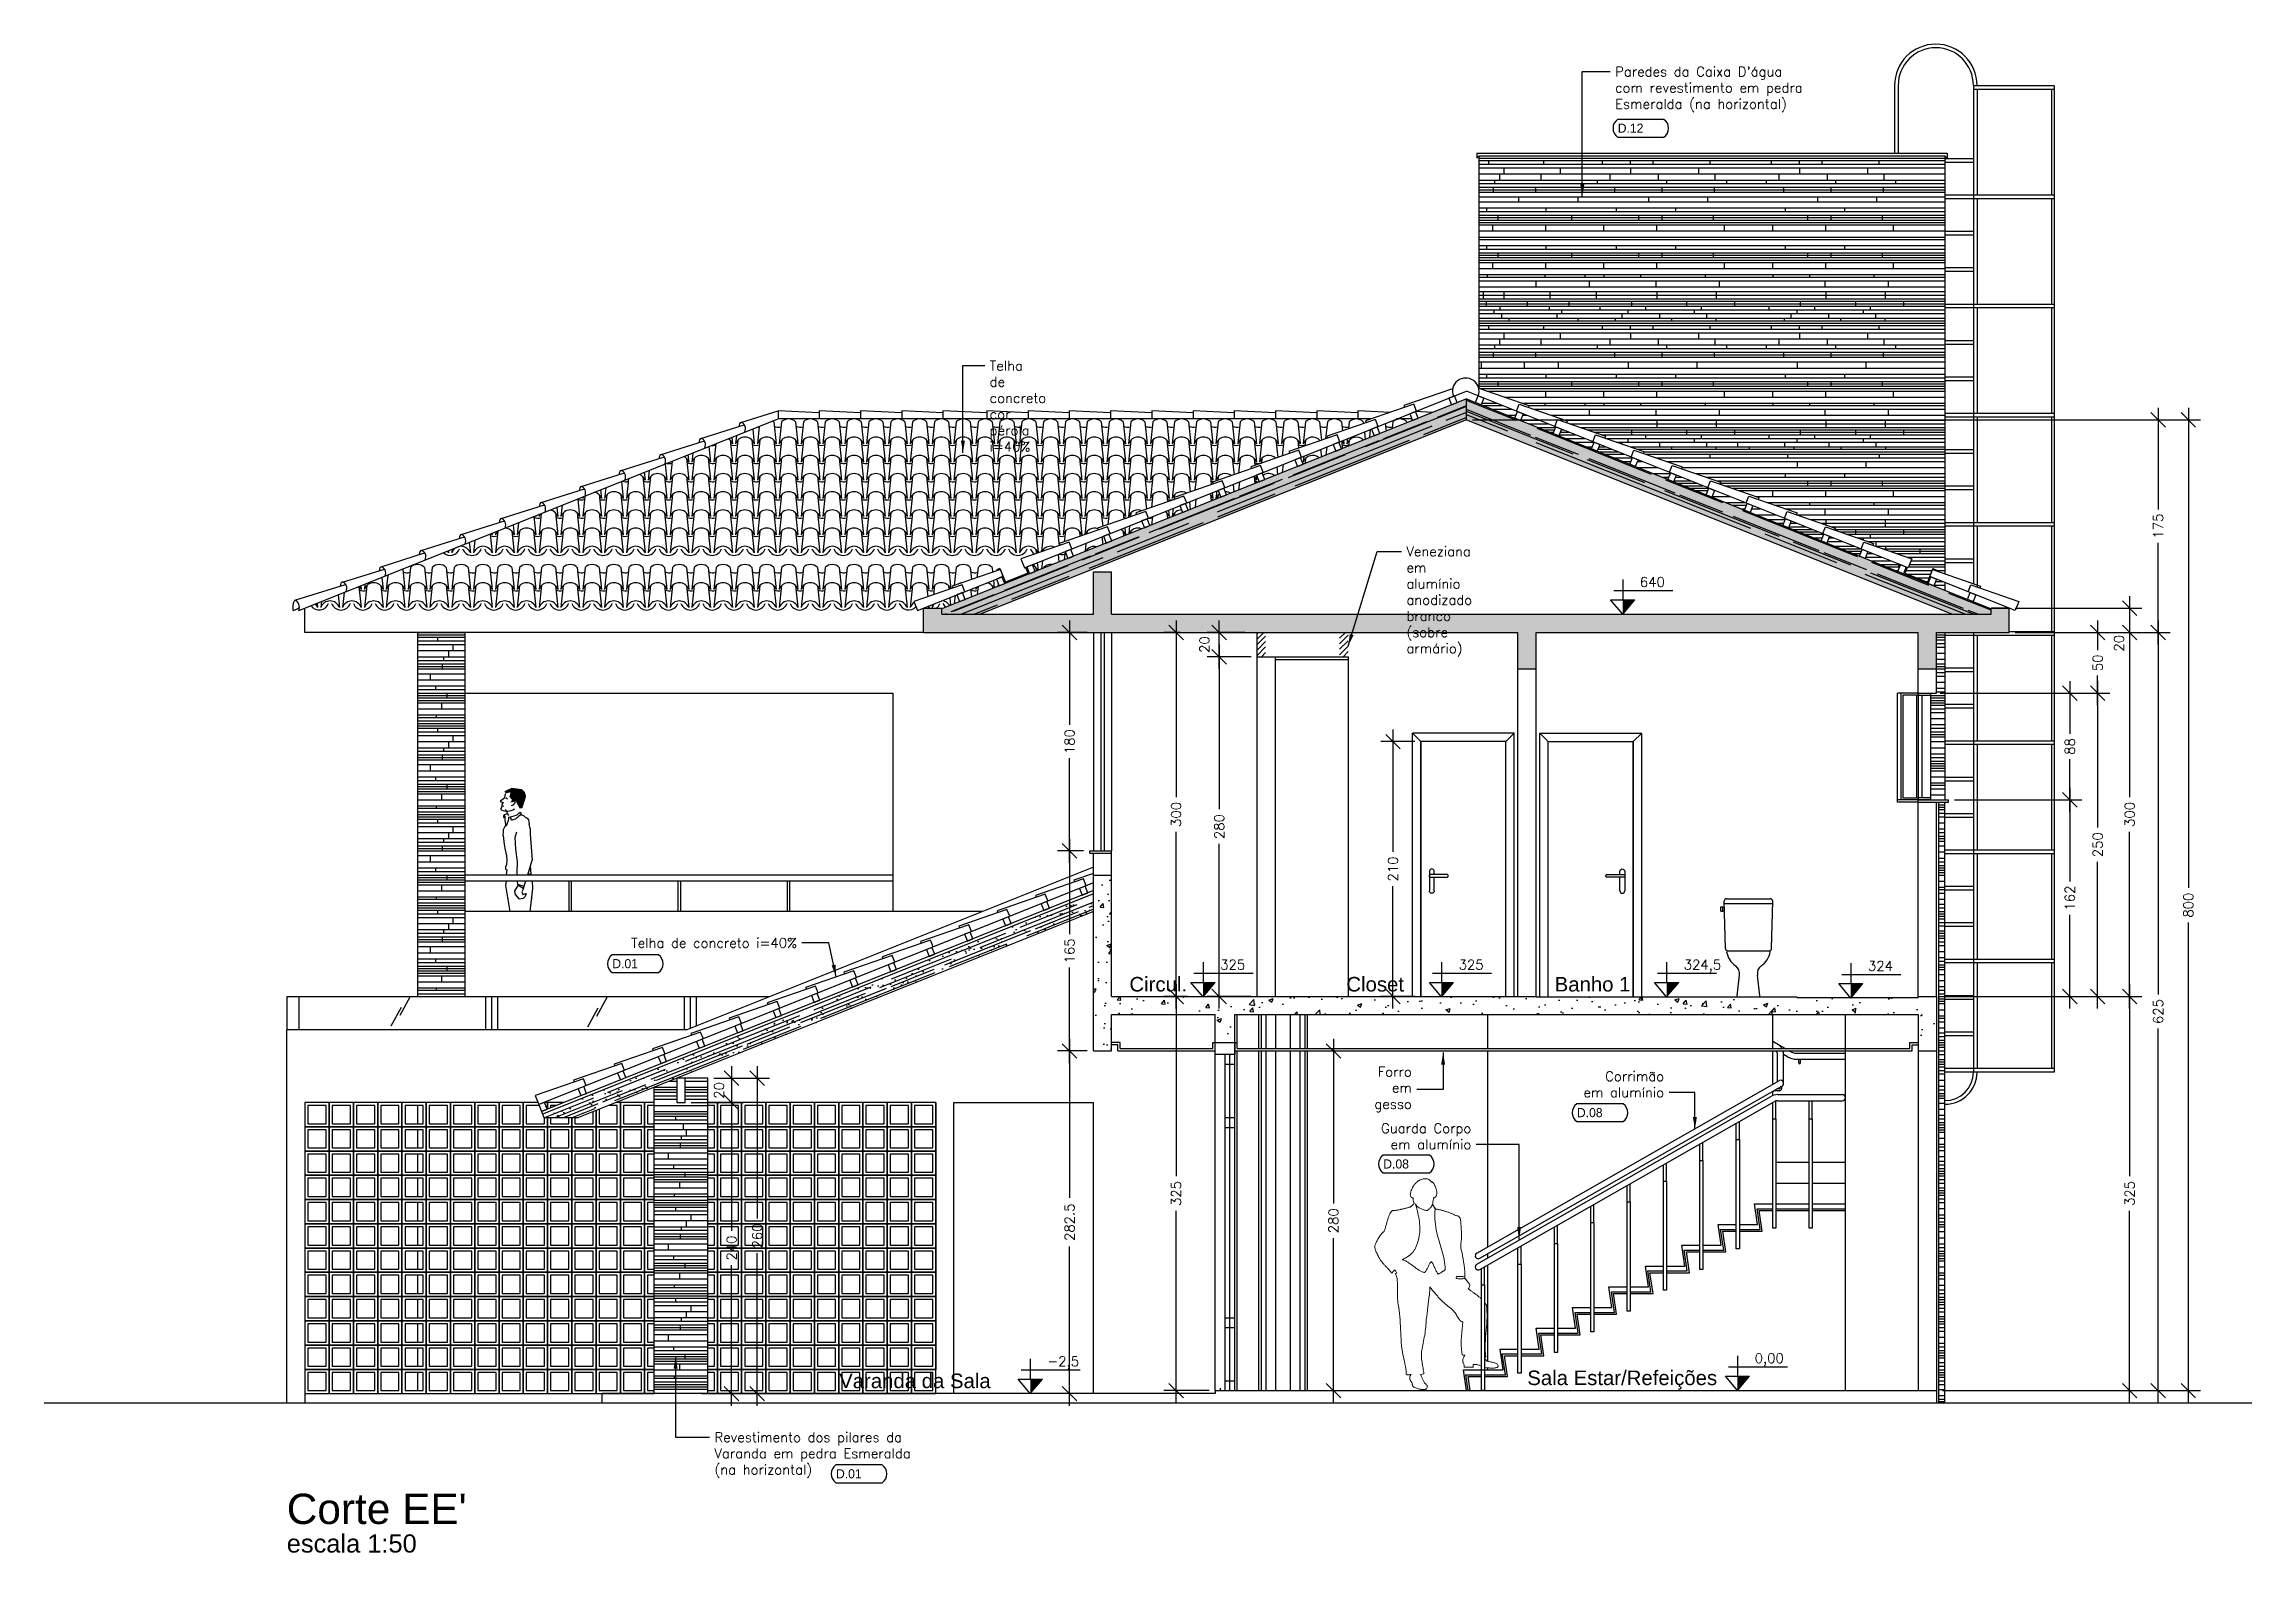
# Model space of a CAD drawing. Header units: millimetres. Extents: x -4228 to 27092, y -6721 to 984.
# Drawn here: x 5297 to 7117, y -6721 to -5477 of the extents above; entities that cross this region are included whole.
import ezdxf
from ezdxf.enums import TextEntityAlignment as Align

# ---------------------------------------------------------------- set-up
doc = ezdxf.new("R2010")
doc.units = ezdxf.units.MM
doc.header["$LTSCALE"] = 50
doc.layers.get('0').update_dxf_attribs({"lineweight": 0})
for name, color, linetype in [('borda100', 3, 'Continuous'), ('cobertura', 2, 'Continuous'), ('cobogo', 7, 'Continuous'), ('cota', 1, 'Continuous'), ('ESQUADRIA', 3, 'Continuous'), ('esquadrias', 3, 'Continuous'), ('estruturamatalica', 2, 'Continuous'), ('estruturametalica', 2, 'Continuous'), ('gesso', 7, 'Continuous'), ('guardacorpo', 2, 'Continuous'), ('HACHURA', 2, 'Continuous'), ('hatch', 2, 'Continuous'), ('L_DECA', 7, 'Continuous'), ('madeiramento', 2, 'Continuous'), ('PAREDE2', 4, 'Continuous'), ('PAREDES', 6, 'Continuous'), ('PAREDES3', 2, 'Continuous'), ('pedras', 2, 'Continuous'), ('peitoril', 7, 'Continuous'), ('PENA01', 3, 'Continuous'), ('PENA02', 2, 'Continuous'), ('PENA24', 24, 'Continuous'), ('PENA_01', 3, 'Continuous'), ('piso', 2, 'Continuous'), ('QLEADER', 7, 'Continuous'), ('telhas', 3, 'Continuous'), ('TEXTO', 7, 'Continuous'), ('textocod_100', 7, 'Continuous')]:
    doc.layers.add(name, color=color, linetype=linetype)
doc.layers.add('MOBILIÁRIO', color=3, linetype='Continuous', lineweight=13)
doc.styles.add('ARIAL', font='arial.ttf')
doc.styles.add('CODIGO', font='bgothl.ttf')
doc.styles.add('COTA', font='simplex.shx')
doc.styles.add('ROMANS', font='romans.shx')
doc.dimstyles.new('1_50', dxfattribs={"dimscale": 0, "dimtxt": 8, "dimasz": 12, "dimexe": 10, "dimexo": 5, "dimgap": 4, "dimtad": 0, "dimdec": 0, "dimzin": 1, "dimdsep": 46, "dimtxsty": 'ROMANS', "dimblk": 'OBLIQUE', "dimcen": 10, "dimdle": 10, "dimclrd": 1, "dimclre": 1, "dimclrt": 7, "dimaunit": 1, "dimadec": 0, "dimazin": 0, "dimtm": 1e-09, "dimtfac": 1, "dimtdec": 0, "dimtmove": 2, "dimatfit": 3, "dimldrblk": 'OBLIQUE', "dimfxl": 1, "dimtolj": 1, "dimtzin": 0, "dimarcsym": 0})
doc.dimstyles.new('LEADER_50', dxfattribs={"dimscale": 0, "dimtxt": 8, "dimasz": 10, "dimexe": 10, "dimexo": 5, "dimgap": 4, "dimtad": 0, "dimdec": 0, "dimzin": 1, "dimdsep": 46, "dimtxsty": 'ROMANS', "dimcen": 10, "dimdle": 10, "dimclrd": 9, "dimclre": 9, "dimclrt": 7, "dimaunit": 1, "dimadec": 0, "dimazin": 0, "dimtm": 1e-09, "dimtfac": 1, "dimtdec": 0, "dimtmove": 2, "dimatfit": 3, "dimfxl": 1, "dimtolj": 1, "dimtzin": 0, "dimarcsym": 0})
pattern_1 = [(45, (6392.8634, -6491.6718), (-2.245064, 2.245064), [])]

msp = doc.modelspace()

# ---------------------------------------------------------------- texts
at = {"layer": 'HACHURA', "color": 7, "linetype": 'Continuous', "lineweight": 30, "char_height": 8, "width": 0.32, "style": 'ROMANS'}
for s, insert, attachment_point in [('Veneziana em alumínio anodizado \\Pbranco (sobre armário)', (6420.49, -5891.12), 1), ('Forro\\Pem gesso', (6424.93, -6338.7), 6)]:
    msp.add_mtext(s, dxfattribs=dict(at, insert=insert, attachment_point=attachment_point))
at = {"layer": 'HACHURA', "color": 7, "linetype": 'Continuous', "lineweight": 30, "char_height": 8, "style": 'ROMANS'}
for s, insert, attachment_point in [('Corrimão \\Pem alumínio', (6632.95, -6345.17), 9), ('Guarda Corpo \\Pem alumínio', (6473.98, -6388.03), 9), ('Revestimento dos pilares da\\PVaranda em pedra Esmeralda \\P(na horizontal) ', (5850.01, -6621.45), 1)]:
    msp.add_mtext(s, dxfattribs=dict(at, insert=insert, attachment_point=attachment_point))
at = {"layer": 'PENA02', "lineweight": 30, "style": 'COTA'}
for s, p in [('640', (6612.97, -5924.33)), ('325', (6266.97, -6239.83)), ('325', (6463.56, -6239.83)), ('324,5', (6649.11, -6239.83)), ('324', (6801, -6240.83)), ('-2,5', (6124.51, -6566.83)), ('0,00', (6707.58, -6564.33))]:
    msp.add_text(s, height=8, dxfattribs=at).set_placement(p)
at = {"layer": 'QLEADER', "color": 7, "linetype": 'Continuous', "lineweight": 30, "insert": (6592.51, -5495.57), "char_height": 8, "attachment_point": 1, "style": 'ROMANS'}
msp.add_mtext("Paredes da Caixa D'água\\Pcom revestimento em pedra\\PEsmeralda (na horizontal)", dxfattribs=at)
at = {"layer": 'QLEADER', "color": 7, "linetype": 'Continuous', "lineweight": 30, "insert": (6076.9, -5738.02), "char_height": 8, "width": 0.32, "attachment_point": 1, "style": 'ROMANS'}
msp.add_mtext('Telha de concreto\\Pcor pérola i=40%', dxfattribs=at)
at = {"layer": 'TEXTO', "linetype": 'Continuous', "lineweight": 30, "style": 'ARIAL'}
for s, p in [('Circul.', (6215.89, -6257.96)), ('Closet', (6394.73, -6257.96)), ('Banho 1', (6573.94, -6257.96)), ('Sala Estar/Refeições', (6598.37, -6582.46)), ('Varanda da Sala', (6015.3, -6584.96))]:
    msp.add_text(s, height=12, dxfattribs=at).set_placement(p, align=Align.CENTER)
for s, height, p in [("Corte EE'", 25, (5497.44, -6696.96)), ('escala 1:50', 15, (5497.44, -6720.53))]:
    msp.add_text(s, height=height, dxfattribs=at).set_placement(p)
at = {"layer": 'TEXTO', "color": 7, "linetype": 'Continuous', "lineweight": 30, "insert": (5918.1, -6221.92), "char_height": 8, "width": 240.3418, "attachment_point": 9, "style": 'ROMANS'}
msp.add_mtext('Telha de concreto i=40% ', dxfattribs=at)
at = {"layer": 'textocod_100', "lineweight": 30, "style": 'CODIGO'}
for s, p in [('D.12', (6594.68, -5549.97)), ('D.01', (5765.8, -6238.75)), ('D.08', (6561.02, -6361.57)), ('D.08', (6401.37, -6403.89)), ('D.01', (5950.24, -6659.29))]:
    msp.add_text(s, height=7.5, dxfattribs=at).set_placement(p)

# ---------------------------------------------------------------- blocks, each defined once
blk = doc.blocks.new('A$C1AD237DB')
at = {"layer": 'L_DECA', "color": 3, "lineweight": 30}
for p, q in [((-18288.8, -2947.8), (-18289.7, -2908.8)), ((-18289.7, -2910.8), (-18249.9, -2910.8)), ((-18287.7, -2906.8), (-18251.8, -2906.8)), ((-18250.7, -2947.8), (-18249.8, -2908.8)), ((-18292.5, -2913.5), (-18291, -2913.5)), ((-18292.5, -2917), (-18292.5, -2913.5)), ((-18292.5, -2917), (-18291, -2917)), ((-18291, -2917), (-18291, -2913.5)), ((-18291, -2913.8), (-18289.5, -2913.8)), ((-18291, -2916.8), (-18289.5, -2916.8)), ((-18286.8, -2949.8), (-18252.7, -2949.8)), ((-18279.2, -2987), (-18277.2, -2969.7)), ((-18260.4, -2987), (-18262.4, -2969.7)), ((-18278.5, -2987.8), (-18261.1, -2987.8))]:
    blk.add_line(p, q, dxfattribs=at)
for centre, radius, start, end in [((-18287.7, -2908.8), 2, 90, 181.3322), ((-18251.8, -2908.8), 2, 358.6678, 90), ((-18286.8, -2947.8), 2, 181.3322, 270), ((-18252.7, -2947.8), 2, 270, 358.6678), ((-18287.1, -2950.5), 0.7, 90, 180), ((-18269.9, -2947.3), 18.2, 190.1631, 234.9082), ((-18284.5, -2968.4), 7.5, 349.691, 55.8595), ((-18255, -2968.4), 7.5, 124.1405, 190.309), ((-18269.7, -2947.3), 18.2, 305.0918, 349.8369), ((-18252.5, -2950.5), 0.7, 0, 90), ((-18278.5, -2987.1), 0.7, 173.2762, 270), ((-18261.1, -2987.1), 0.7, 270, 6.7238)]:
    blk.add_arc(centre, radius, start, end, dxfattribs=at)
blk = doc.blocks.new('_OBLIQUE')
at = {"color": 0, "linetype": 'ByBlock'}
blk.add_line((-0.5, -0.5), (0.5, 0.5), dxfattribs=at)
blk = doc.blocks.new('*D4')
at = {"layer": 'cota', "color": 1, "linetype": 'Continuous', "lineweight": -2}
for p, q in [((5830.9, -6349.5), (5874.1, -6349.5)), ((5864.1, -6339.5), (5864.1, -6455.2)), ((5864.1, -6599.5), (5864.1, -6483.7)), ((5839.5, -6589.5), (5874.1, -6589.5))]:
    blk.add_line(p, q, dxfattribs=at)
at = {"layer": 'Defpoints', "color": 0, "linetype": 'Continuous', "lineweight": 30}
for p in [(5825.9, -6349.5), (5834.5, -6589.5), (5864.1, -6589.5)]:
    blk.add_point(p, dxfattribs=at)
at = {"layer": 'cota', "color": 1, "linetype": 'Continuous', "lineweight": -2, "xscale": 12, "yscale": 12, "zscale": 12}
for p, rotation in [((5864.1, -6349.5), 90), ((5864.1, -6589.5), 270)]:
    blk.add_blockref('_OBLIQUE', p, dxfattribs=dict(at, rotation=rotation))
at = {"layer": 'cota', "color": 7, "linetype": 'Continuous', "lineweight": 30, "insert": (5864.1, -6469.5), "char_height": 8, "attachment_point": 5, "rotation": 90, "style": 'ROMANS'}
blk.add_mtext('\\A1;240', dxfattribs=at)
blk = doc.blocks.new('*D5')
at = {"layer": 'cota', "color": 1, "linetype": 'Continuous', "lineweight": -2}
for p, q in [((5849.4, -6329.5), (5874.1, -6329.5)), ((5864.1, -6319.5), (5864.1, -6359.5)), ((5830.9, -6349.5), (5874.1, -6349.5))]:
    blk.add_line(p, q, dxfattribs=at)
at = {"layer": 'Defpoints', "color": 0, "linetype": 'Continuous', "lineweight": 30}
for p in [(5844.4, -6329.5), (5825.9, -6349.5), (5864.1, -6349.5)]:
    blk.add_point(p, dxfattribs=at)
at = {"layer": 'cota', "color": 1, "linetype": 'Continuous', "lineweight": -2, "xscale": 12, "yscale": 12, "zscale": 12}
for p, rotation in [((5864.1, -6329.5), 90), ((5864.1, -6349.5), 270)]:
    blk.add_blockref('_OBLIQUE', p, dxfattribs=dict(at, rotation=rotation))
at = {"layer": 'cota', "color": 7, "linetype": 'Continuous', "lineweight": 30, "insert": (5853.8, -6339.5), "char_height": 8, "attachment_point": 5, "rotation": 90, "style": 'ROMANS'}
blk.add_mtext('\\A1;20', dxfattribs=at)
blk = doc.blocks.new('*D6')
at = {"layer": 'cota', "color": 1, "linetype": 'Continuous', "lineweight": -2}
for p, q in [((5849.4, -6329.5), (5895.3, -6329.5)), ((5885.3, -6319.5), (5885.3, -6445.2)), ((5885.3, -6599.5), (5885.3, -6473.7)), ((5849.4, -6589.5), (5895.3, -6589.5))]:
    blk.add_line(p, q, dxfattribs=at)
at = {"layer": 'Defpoints', "color": 0, "linetype": 'Continuous', "lineweight": 30}
for p in [(5844.4, -6329.5), (5844.4, -6589.5), (5885.3, -6589.5)]:
    blk.add_point(p, dxfattribs=at)
at = {"layer": 'cota', "color": 1, "linetype": 'Continuous', "lineweight": -2, "xscale": 12, "yscale": 12, "zscale": 12}
for p, rotation in [((5885.3, -6329.5), 90), ((5885.3, -6589.5), 270)]:
    blk.add_blockref('_OBLIQUE', p, dxfattribs=dict(at, rotation=rotation))
at = {"layer": 'cota', "color": 7, "linetype": 'Continuous', "lineweight": 30, "insert": (5885.3, -6459.5), "char_height": 8, "attachment_point": 5, "rotation": 90, "style": 'ROMANS'}
blk.add_mtext('\\A1;260', dxfattribs=at)
blk = doc.blocks.new('*D7')
at = {"layer": 'cota', "color": 1, "linetype": 'Continuous', "lineweight": -2}
for p, q in [((6142.8, -6297), (6142.8, -6428.2)), ((6157.4, -6307), (6132.8, -6307)), ((6142.8, -6599.5), (6142.8, -6468.2)), ((6157.4, -6589.5), (6132.8, -6589.5))]:
    blk.add_line(p, q, dxfattribs=at)
at = {"layer": 'Defpoints', "color": 0, "linetype": 'Continuous', "lineweight": 30}
for p in [(6162.4, -6307), (6142.8, -6589.5), (6162.4, -6589.5)]:
    blk.add_point(p, dxfattribs=at)
at = {"layer": 'cota', "color": 1, "linetype": 'Continuous', "lineweight": -2, "xscale": 12, "yscale": 12, "zscale": 12}
for p, rotation in [((6142.8, -6307), 90), ((6142.8, -6589.5), 270)]:
    blk.add_blockref('_OBLIQUE', p, dxfattribs=dict(at, rotation=rotation))
at = {"layer": 'cota', "color": 7, "linetype": 'Continuous', "lineweight": 30, "insert": (6142.8, -6448.2), "char_height": 8, "attachment_point": 5, "rotation": 90, "style": 'ROMANS'}
blk.add_mtext('\\A1;282.5', dxfattribs=at)
blk = doc.blocks.new('*D8')
at = {"layer": 'cota', "color": 1, "linetype": 'Continuous', "lineweight": -2}
for p, q in [((6142.8, -6132), (6142.8, -6210.7)), ((6154.4, -6142), (6132.8, -6142)), ((6142.8, -6317), (6142.8, -6238.2)), ((6157.4, -6307), (6132.8, -6307))]:
    blk.add_line(p, q, dxfattribs=at)
at = {"layer": 'Defpoints', "color": 0, "linetype": 'Continuous', "lineweight": 30}
for p in [(6159.4, -6142), (6142.8, -6307), (6162.4, -6307)]:
    blk.add_point(p, dxfattribs=at)
at = {"layer": 'cota', "color": 1, "linetype": 'Continuous', "lineweight": -2, "xscale": 12, "yscale": 12, "zscale": 12}
for p, rotation in [((6142.8, -6142), 90), ((6142.8, -6307), 270)]:
    blk.add_blockref('_OBLIQUE', p, dxfattribs=dict(at, rotation=rotation))
at = {"layer": 'cota', "color": 7, "linetype": 'Continuous', "lineweight": 30, "insert": (6142.8, -6224.5), "char_height": 8, "attachment_point": 5, "rotation": 90, "style": 'ROMANS'}
blk.add_mtext('\\A1;165', dxfattribs=at)
blk = doc.blocks.new('*D9')
at = {"layer": 'cota', "color": 1, "linetype": 'Continuous', "lineweight": -2}
for p, q in [((6157.4, -5962), (6132.8, -5962)), ((6142.8, -5952), (6142.8, -6038.2)), ((6142.8, -6152), (6142.8, -6065.7)), ((6154.4, -6142), (6132.8, -6142))]:
    blk.add_line(p, q, dxfattribs=at)
at = {"layer": 'Defpoints', "color": 0, "linetype": 'Continuous', "lineweight": 30}
for p in [(6142.8, -5962), (6162.4, -5962), (6159.4, -6142)]:
    blk.add_point(p, dxfattribs=at)
at = {"layer": 'cota', "color": 1, "linetype": 'Continuous', "lineweight": -2, "xscale": 12, "yscale": 12, "zscale": 12}
for p, rotation in [((6142.8, -5962), 90), ((6142.8, -6142), 270)]:
    blk.add_blockref('_OBLIQUE', p, dxfattribs=dict(at, rotation=rotation))
at = {"layer": 'cota', "color": 7, "linetype": 'Continuous', "lineweight": 30, "insert": (6142.8, -6052), "char_height": 8, "attachment_point": 5, "rotation": 90, "style": 'ROMANS'}
blk.add_mtext('\\A1;180', dxfattribs=at)
blk = doc.blocks.new('*D10')
at = {"layer": 'cota', "color": 1, "linetype": 'Continuous', "lineweight": -2}
for p, q in [((6360.3, -6297), (6360.3, -6432.7)), ((6351.8, -6307), (6370.3, -6307)), ((6360.3, -6597), (6360.3, -6461.2)), ((6351.8, -6587), (6370.3, -6587))]:
    blk.add_line(p, q, dxfattribs=at)
at = {"layer": 'Defpoints', "color": 0, "linetype": 'Continuous', "lineweight": 30}
for p in [(6346.8, -6307), (6346.8, -6587), (6360.3, -6587)]:
    blk.add_point(p, dxfattribs=at)
at = {"layer": 'cota', "color": 1, "linetype": 'Continuous', "lineweight": -2, "xscale": 12, "yscale": 12, "zscale": 12}
for p, rotation in [((6360.3, -6307), 90), ((6360.3, -6587), 270)]:
    blk.add_blockref('_OBLIQUE', p, dxfattribs=dict(at, rotation=rotation))
at = {"layer": 'cota', "color": 7, "linetype": 'Continuous', "lineweight": 30, "insert": (6360.3, -6447), "char_height": 8, "attachment_point": 5, "rotation": 90, "style": 'ROMANS'}
blk.add_mtext('\\A1;280', dxfattribs=at)
blk = doc.blocks.new('*D11')
at = {"layer": 'cota', "color": 1, "linetype": 'Continuous', "lineweight": -2}
for p, q in [((6292.4, -5982), (6256.2, -5982)), ((6266.2, -5972), (6266.2, -6107.7)), ((6266.2, -6272), (6266.2, -6136.2)), ((6292.4, -6262), (6256.2, -6262))]:
    blk.add_line(p, q, dxfattribs=at)
at = {"layer": 'Defpoints', "color": 0, "linetype": 'Continuous', "lineweight": 30}
for p in [(6297.4, -5982), (6266.2, -6262), (6297.4, -6262)]:
    blk.add_point(p, dxfattribs=at)
at = {"layer": 'cota', "color": 1, "linetype": 'Continuous', "lineweight": -2, "xscale": 12, "yscale": 12, "zscale": 12}
for p, rotation in [((6266.2, -5982), 90), ((6266.2, -6262), 270)]:
    blk.add_blockref('_OBLIQUE', p, dxfattribs=dict(at, rotation=rotation))
at = {"layer": 'cota', "color": 7, "linetype": 'Continuous', "lineweight": 30, "insert": (6266.2, -6122), "char_height": 8, "attachment_point": 5, "rotation": 90, "style": 'ROMANS'}
blk.add_mtext('\\A1;280', dxfattribs=at)
blk = doc.blocks.new('*D12')
at = {"layer": 'cota', "color": 1, "linetype": 'Continuous', "lineweight": -2}
for p, q in [((6287.4, -5962), (6256.2, -5962)), ((6266.2, -5992), (6266.2, -5952)), ((6287.4, -5982), (6256.2, -5982))]:
    blk.add_line(p, q, dxfattribs=at)
at = {"layer": 'Defpoints', "color": 0, "linetype": 'Continuous', "lineweight": 30}
for p in [(6266.2, -5962), (6292.4, -5962), (6292.4, -5982)]:
    blk.add_point(p, dxfattribs=at)
at = {"layer": 'cota', "color": 1, "linetype": 'Continuous', "lineweight": -2, "xscale": 12, "yscale": 12, "zscale": 12}
for p, rotation in [((6266.2, -5962), 90), ((6266.2, -5982), 270)]:
    blk.add_blockref('_OBLIQUE', p, dxfattribs=dict(at, rotation=rotation))
at = {"layer": 'cota', "color": 7, "linetype": 'Continuous', "lineweight": 30, "insert": (6254, -5972), "char_height": 8, "attachment_point": 5, "rotation": 90, "style": 'ROMANS'}
blk.add_mtext('\\A1;20', dxfattribs=at)
blk = doc.blocks.new('*D13')
at = {"layer": 'cota', "color": 1, "linetype": 'Continuous', "lineweight": -2}
for p, q in [((6234, -5962), (6220.6, -5962)), ((6230.6, -5952), (6230.6, -6097.7)), ((6230.6, -6272), (6230.6, -6126.2)), ((6234, -6262), (6220.6, -6262))]:
    blk.add_line(p, q, dxfattribs=at)
at = {"layer": 'Defpoints', "color": 0, "linetype": 'Continuous', "lineweight": 30}
for p in [(6239, -5962), (6230.6, -6262), (6239, -6262)]:
    blk.add_point(p, dxfattribs=at)
at = {"layer": 'cota', "color": 1, "linetype": 'Continuous', "lineweight": -2, "xscale": 12, "yscale": 12, "zscale": 12}
for p, rotation in [((6230.6, -5962), 90), ((6230.6, -6262), 270)]:
    blk.add_blockref('_OBLIQUE', p, dxfattribs=dict(at, rotation=rotation))
at = {"layer": 'cota', "color": 7, "linetype": 'Continuous', "lineweight": 30, "insert": (6230.6, -6112), "char_height": 8, "attachment_point": 5, "rotation": 90, "style": 'ROMANS'}
blk.add_mtext('\\A1;300', dxfattribs=at)
blk = doc.blocks.new('*D14')
at = {"layer": 'cota', "color": 1, "linetype": 'Continuous', "lineweight": -2}
for p, q in [((6230.6, -6252), (6230.6, -6410.2)), ((6239.6, -6262), (6220.6, -6262)), ((6230.6, -6597), (6230.6, -6438.7)), ((6257.9, -6587), (6220.6, -6587))]:
    blk.add_line(p, q, dxfattribs=at)
at = {"layer": 'Defpoints', "color": 0, "linetype": 'Continuous', "lineweight": 30}
for p in [(6244.6, -6262), (6230.6, -6587), (6262.9, -6587)]:
    blk.add_point(p, dxfattribs=at)
at = {"layer": 'cota', "color": 1, "linetype": 'Continuous', "lineweight": -2, "xscale": 12, "yscale": 12, "zscale": 12}
for p, rotation in [((6230.6, -6262), 90), ((6230.6, -6587), 270)]:
    blk.add_blockref('_OBLIQUE', p, dxfattribs=dict(at, rotation=rotation))
at = {"layer": 'cota', "color": 7, "linetype": 'Continuous', "lineweight": 30, "insert": (6230.6, -6424.5), "char_height": 8, "attachment_point": 5, "rotation": 90, "style": 'ROMANS'}
blk.add_mtext('\\A1;325', dxfattribs=at)
blk = doc.blocks.new('*D15')
at = {"layer": 'cota', "color": 1, "linetype": 'Continuous', "lineweight": -2}
for p, q in [((6409.4, -6042), (6409.4, -6142.7)), ((6427.4, -6052), (6399.4, -6052)), ((6409.4, -6272), (6409.4, -6171.2)), ((6427.4, -6262), (6399.4, -6262))]:
    blk.add_line(p, q, dxfattribs=at)
at = {"layer": 'Defpoints', "color": 0, "linetype": 'Continuous', "lineweight": 30}
for p in [(6432.4, -6052), (6409.4, -6262), (6432.4, -6262)]:
    blk.add_point(p, dxfattribs=at)
at = {"layer": 'cota', "color": 1, "linetype": 'Continuous', "lineweight": -2, "xscale": 12, "yscale": 12, "zscale": 12}
for p, rotation in [((6409.4, -6052), 90), ((6409.4, -6262), 270)]:
    blk.add_blockref('_OBLIQUE', p, dxfattribs=dict(at, rotation=rotation))
at = {"layer": 'cota', "color": 7, "linetype": 'Continuous', "lineweight": 30, "insert": (6409.4, -6157), "char_height": 8, "attachment_point": 5, "rotation": 90, "style": 'ROMANS'}
blk.add_mtext('\\A1;210', dxfattribs=at)
blk = doc.blocks.new('*D16')
at = {"layer": 'cota', "color": 1, "linetype": 'Continuous', "lineweight": -2}
for p, q in [((6967.4, -6090), (6967.4, -6167.2)), ((6872.4, -6100), (6977.4, -6100)), ((6967.4, -6272), (6967.4, -6194.7)), ((6862.4, -6262), (6977.4, -6262))]:
    blk.add_line(p, q, dxfattribs=at)
at = {"layer": 'Defpoints', "color": 0, "linetype": 'Continuous', "lineweight": 30}
for p in [(6867.4, -6100), (6857.4, -6262), (6967.4, -6262)]:
    blk.add_point(p, dxfattribs=at)
at = {"layer": 'cota', "color": 1, "linetype": 'Continuous', "lineweight": -2, "xscale": 12, "yscale": 12, "zscale": 12}
for p, rotation in [((6967.4, -6100), 90), ((6967.4, -6262), 270)]:
    blk.add_blockref('_OBLIQUE', p, dxfattribs=dict(at, rotation=rotation))
at = {"layer": 'cota', "color": 7, "linetype": 'Continuous', "lineweight": 30, "insert": (6967.4, -6181), "char_height": 8, "attachment_point": 5, "rotation": 90, "style": 'ROMANS'}
blk.add_mtext('\\A1;162', dxfattribs=at)
blk = doc.blocks.new('*D17')
at = {"layer": 'cota', "color": 1, "linetype": 'Continuous', "lineweight": -2}
for p, q in [((6967.4, -6002), (6967.4, -6045.5)), ((6945.3, -6012), (6977.4, -6012)), ((6967.4, -6110), (6967.4, -6066.4)), ((6960.3, -6100), (6977.4, -6100))]:
    blk.add_line(p, q, dxfattribs=at)
at = {"layer": 'Defpoints', "color": 0, "linetype": 'Continuous', "lineweight": 30}
for p in [(6940.3, -6012), (6967.4, -6012), (6955.3, -6100)]:
    blk.add_point(p, dxfattribs=at)
at = {"layer": 'cota', "color": 1, "linetype": 'Continuous', "lineweight": -2, "xscale": 12, "yscale": 12, "zscale": 12}
for p, rotation in [((6967.4, -6012), 90), ((6967.4, -6100), 270)]:
    blk.add_blockref('_OBLIQUE', p, dxfattribs=dict(at, rotation=rotation))
at = {"layer": 'cota', "color": 7, "linetype": 'Continuous', "lineweight": 30, "insert": (6967.4, -6056), "char_height": 8, "attachment_point": 5, "rotation": 90, "style": 'ROMANS'}
blk.add_mtext('\\A1;88', dxfattribs=at)
blk = doc.blocks.new('*D18')
at = {"layer": 'cota', "color": 1, "linetype": 'Continuous', "lineweight": -2}
for p, q in [((6990.3, -6002), (6990.3, -6122.7)), ((6950.3, -6012), (7000.3, -6012)), ((6990.3, -6272), (6990.3, -6151.2)), ((6950.3, -6262), (7000.3, -6262))]:
    blk.add_line(p, q, dxfattribs=at)
at = {"layer": 'Defpoints', "color": 0, "linetype": 'Continuous', "lineweight": 30}
for p in [(6945.3, -6012), (6945.3, -6262), (6990.3, -6262)]:
    blk.add_point(p, dxfattribs=at)
at = {"layer": 'cota', "color": 1, "linetype": 'Continuous', "lineweight": -2, "xscale": 12, "yscale": 12, "zscale": 12}
for p, rotation in [((6990.3, -6012), 90), ((6990.3, -6262), 270)]:
    blk.add_blockref('_OBLIQUE', p, dxfattribs=dict(at, rotation=rotation))
at = {"layer": 'cota', "color": 7, "linetype": 'Continuous', "lineweight": 30, "insert": (6990.3, -6137), "char_height": 8, "attachment_point": 5, "rotation": 90, "style": 'ROMANS'}
blk.add_mtext('\\A1;250', dxfattribs=at)
blk = doc.blocks.new('*D19')
at = {"layer": 'cota', "color": 1, "linetype": 'Continuous', "lineweight": -2}
for p, q in [((6922.4, -5962), (7000.3, -5962)), ((6990.3, -5952), (6990.3, -5976.5)), ((6990.3, -6022), (6990.3, -5997.4)), ((6860.5, -6012), (7000.3, -6012))]:
    blk.add_line(p, q, dxfattribs=at)
at = {"layer": 'Defpoints', "color": 0, "linetype": 'Continuous', "lineweight": 30}
for p in [(6917.4, -5962), (6990.3, -5962), (6855.5, -6012)]:
    blk.add_point(p, dxfattribs=at)
at = {"layer": 'cota', "color": 1, "linetype": 'Continuous', "lineweight": -2, "xscale": 12, "yscale": 12, "zscale": 12}
for p, rotation in [((6990.3, -5962), 90), ((6990.3, -6012), 270)]:
    blk.add_blockref('_OBLIQUE', p, dxfattribs=dict(at, rotation=rotation))
at = {"layer": 'cota', "color": 7, "linetype": 'Continuous', "lineweight": 30, "insert": (6990.3, -5987), "char_height": 8, "attachment_point": 5, "rotation": 90, "style": 'ROMANS'}
blk.add_mtext('\\A1;50', dxfattribs=at)
blk = doc.blocks.new('*D20')
at = {"layer": 'cota', "color": 1, "linetype": 'Continuous', "lineweight": -2}
for p, q in [((6990.2, -5962), (7026.7, -5962)), ((7016.7, -5952), (7016.7, -6097.7)), ((7016.7, -6272), (7016.7, -6126.2)), ((6959.8, -6262), (7026.7, -6262))]:
    blk.add_line(p, q, dxfattribs=at)
at = {"layer": 'Defpoints', "color": 0, "linetype": 'Continuous', "lineweight": 30}
for p in [(6985.2, -5962), (6954.8, -6262), (7016.7, -6262)]:
    blk.add_point(p, dxfattribs=at)
at = {"layer": 'cota', "color": 1, "linetype": 'Continuous', "lineweight": -2, "xscale": 12, "yscale": 12, "zscale": 12}
for p, rotation in [((7016.7, -5962), 90), ((7016.7, -6262), 270)]:
    blk.add_blockref('_OBLIQUE', p, dxfattribs=dict(at, rotation=rotation))
at = {"layer": 'cota', "color": 7, "linetype": 'Continuous', "lineweight": 30, "insert": (7016.7, -6112), "char_height": 8, "attachment_point": 5, "rotation": 90, "style": 'ROMANS'}
blk.add_mtext('\\A1;300', dxfattribs=at)
blk = doc.blocks.new('*D21')
at = {"layer": 'cota', "color": 1, "linetype": 'Continuous', "lineweight": -2}
for p, q in [((7016.7, -6252), (7016.7, -6410.2)), ((6955.3, -6262), (7026.7, -6262)), ((7016.7, -6597), (7016.7, -6438.7)), ((6945.3, -6587), (7026.7, -6587))]:
    blk.add_line(p, q, dxfattribs=at)
at = {"layer": 'Defpoints', "color": 0, "linetype": 'Continuous', "lineweight": 30}
for p in [(6950.3, -6262), (6940.3, -6587), (7016.7, -6587)]:
    blk.add_point(p, dxfattribs=at)
at = {"layer": 'cota', "color": 1, "linetype": 'Continuous', "lineweight": -2, "xscale": 12, "yscale": 12, "zscale": 12}
for p, rotation in [((7016.7, -6262), 90), ((7016.7, -6587), 270)]:
    blk.add_blockref('_OBLIQUE', p, dxfattribs=dict(at, rotation=rotation))
at = {"layer": 'cota', "color": 7, "linetype": 'Continuous', "lineweight": 30, "insert": (7016.7, -6424.5), "char_height": 8, "attachment_point": 5, "rotation": 90, "style": 'ROMANS'}
blk.add_mtext('\\A1;325', dxfattribs=at)
blk = doc.blocks.new('*D22')
at = {"layer": 'cota', "color": 1, "linetype": 'Continuous', "lineweight": -2}
for p, q in [((7005.3, -5962), (7050.2, -5962)), ((7040.2, -5952), (7040.2, -6260.4)), ((7040.2, -6597), (7040.2, -6288.6)), ((6862.4, -6587), (7050.2, -6587))]:
    blk.add_line(p, q, dxfattribs=at)
at = {"layer": 'Defpoints', "color": 0, "linetype": 'Continuous', "lineweight": 30}
for p in [(7000.3, -5962), (7040.2, -5962), (6857.4, -6587)]:
    blk.add_point(p, dxfattribs=at)
at = {"layer": 'cota', "color": 1, "linetype": 'Continuous', "lineweight": -2, "xscale": 12, "yscale": 12, "zscale": 12}
for p, rotation in [((7040.2, -5962), 90), ((7040.2, -6587), 270)]:
    blk.add_blockref('_OBLIQUE', p, dxfattribs=dict(at, rotation=rotation))
at = {"layer": 'cota', "color": 7, "linetype": 'Continuous', "lineweight": 30, "insert": (7040.2, -6274.5), "char_height": 8, "attachment_point": 5, "rotation": 90, "style": 'ROMANS'}
blk.add_mtext('\\A1;625', dxfattribs=at)
blk = doc.blocks.new('*D24')
at = {"layer": 'cota', "color": 1, "linetype": 'Continuous', "lineweight": -2}
for p, q in [((6474.9, -5786.7), (7050.2, -5786.7)), ((7040.2, -5776.7), (7040.2, -5860.6)), ((7040.2, -5972), (7040.2, -5888)), ((6922.4, -5962), (7050.2, -5962))]:
    blk.add_line(p, q, dxfattribs=at)
at = {"layer": 'Defpoints', "color": 0, "linetype": 'Continuous', "lineweight": 30}
for p in [(6469.9, -5786.7), (7040.2, -5786.7), (6917.4, -5962)]:
    blk.add_point(p, dxfattribs=at)
at = {"layer": 'cota', "color": 1, "linetype": 'Continuous', "lineweight": -2, "xscale": 12, "yscale": 12, "zscale": 12}
for p, rotation in [((7040.2, -5786.7), 90), ((7040.2, -5962), 270)]:
    blk.add_blockref('_OBLIQUE', p, dxfattribs=dict(at, rotation=rotation))
at = {"layer": 'cota', "color": 7, "linetype": 'Continuous', "lineweight": 30, "insert": (7040.2, -5874.3), "char_height": 8, "attachment_point": 5, "rotation": 90, "style": 'ROMANS'}
blk.add_mtext('\\A1;175', dxfattribs=at)
blk = doc.blocks.new('*D25')
at = {"layer": 'cota', "color": 1, "linetype": 'Continuous', "lineweight": -2}
for p, q in [((7016.7, -5932), (7016.7, -5972)), ((6922.4, -5942), (7026.7, -5942)), ((7005.3, -5962), (7026.7, -5962))]:
    blk.add_line(p, q, dxfattribs=at)
at = {"layer": 'Defpoints', "color": 0, "linetype": 'Continuous', "lineweight": 30}
for p in [(6917.4, -5942), (7000.3, -5962), (7016.7, -5962)]:
    blk.add_point(p, dxfattribs=at)
at = {"layer": 'cota', "color": 1, "linetype": 'Continuous', "lineweight": -2, "xscale": 12, "yscale": 12, "zscale": 12}
for p, rotation in [((7016.7, -5942), 90), ((7016.7, -5962), 270)]:
    blk.add_blockref('_OBLIQUE', p, dxfattribs=dict(at, rotation=rotation))
at = {"layer": 'cota', "color": 7, "linetype": 'Continuous', "lineweight": 30, "insert": (7007.9, -5970.9), "char_height": 8, "attachment_point": 5, "rotation": 90, "style": 'ROMANS'}
blk.add_mtext('\\A1;20', dxfattribs=at)
blk = doc.blocks.new('*D26')
at = {"layer": 'cota', "color": 1, "linetype": 'Continuous', "lineweight": -2}
for p, q in [((6557.8, -5786.7), (7075.1, -5786.7)), ((7065.1, -5776.7), (7065.1, -6172.5)), ((7065.1, -6597), (7065.1, -6201.1)), ((6963.4, -6587), (7075.1, -6587))]:
    blk.add_line(p, q, dxfattribs=at)
at = {"layer": 'Defpoints', "color": 0, "linetype": 'Continuous', "lineweight": 30}
for p in [(6552.8, -5786.7), (6958.4, -6587), (7065.1, -6587)]:
    blk.add_point(p, dxfattribs=at)
at = {"layer": 'cota', "color": 1, "linetype": 'Continuous', "lineweight": -2, "xscale": 12, "yscale": 12, "zscale": 12}
for p, rotation in [((7065.1, -5786.7), 90), ((7065.1, -6587), 270)]:
    blk.add_blockref('_OBLIQUE', p, dxfattribs=dict(at, rotation=rotation))
at = {"layer": 'cota', "color": 7, "linetype": 'Continuous', "lineweight": 30, "insert": (7065.1, -6186.8), "char_height": 8, "attachment_point": 5, "rotation": 90, "style": 'ROMANS'}
blk.add_mtext('\\A1;800', dxfattribs=at)
blk = doc.blocks.new('MAÇANETA')
at = {"layer": 'PENA01', "linetype": 'Continuous', "lineweight": 30}
for p, q in [((-4.5, 194.5), (-4.5, -15.5)), ((-13.5, 69.5), (-13.5, 69.5))]:
    blk.add_line(p, q, dxfattribs=at)
at = {"layer": 'PENA01', "linetype": 'Continuous', "lineweight": 30, "flags": 128}
for points in [[(-15.5, 85), (-15.5, 87.5, -0.414214), (-13.5, 89.5, -0.414214), (-11.5, 87.5), (-11.5, 71.5)], [(-15.5, 71.5), (-15.5, 82.7, -0.414214)]]:
    blk.add_lwpolyline(points, format="xyb", dxfattribs=at)
at = {"layer": 'PENA01', "linetype": 'Continuous', "lineweight": 30}
for start, end in [(180, 270), (270, 0)]:
    blk.add_arc((-13.5, 71.5), 2, start, end, dxfattribs=at)
at = {"layer": 'PENA02', "linetype": 'Continuous', "lineweight": 30, "flags": 128}
blk.add_lwpolyline([(-11.4, 84), (-11.4, 83.7, -0.414214), (-12.4, 82.7), (-26, 82.7, -0.414214), (-27, 83.7), (-27, 84, -0.414214), (-26, 85), (-12.4, 85, -0.414214)], format="xyb", close=True, dxfattribs=at)
blk = doc.blocks.new('Maçaneta_01')
at = {"layer": 'cobertura', "linetype": 'Continuous', "lineweight": 30, "xscale": -1}
blk.add_blockref('MAÇANETA', (-17199.7, -15067.9), dxfattribs=at)

# ---------------------------------------------------------------- dimensions: what is measured, and where the dimension line sits
at = {"layer": 'cota', "linetype": 'Continuous', "lineweight": 30}
for base, p1, p2, override, picture, middle in [((7040.2, -5786.66), (6917.4, -5961.96), (6469.94, -5786.66), {"dimscale": 1}, '*D24', (7040.2, -5874.31)), ((7065.12, -6586.96), (6552.83, -5786.66), (6958.4, -6586.96), {"dimscale": 1}, '*D26', (7065.12, -6186.81)), ((6142.8, -5961.96), (6159.44, -6141.96), (6162.44, -5961.96), {"dimscale": 1}, '*D9', (6142.8, -6051.96)), ((6230.65, -6261.96), (6239.04, -5961.96), (6239.04, -6261.96), {"dimscale": 1}, '*D13', (6230.65, -6111.96)), ((6990.28, -5961.96), (6855.46, -6011.96), (6917.44, -5961.96), {"dimscale": 1}, '*D19', (6990.28, -5986.96)), ((7040.2, -5961.96), (6857.44, -6586.96), (7000.28, -5961.96), {"dimscale": 1}, '*D22', (7040.2, -6274.46)), ((7016.74, -6261.96), (6985.18, -5961.96), (6954.84, -6261.96), {"dimscale": 1}, '*D20', (7016.74, -6111.96)), ((6266.22, -6261.96), (6297.44, -5981.96), (6297.44, -6261.96), {"dimscale": 1}, '*D11', (6266.22, -6121.96)), ((6967.36, -6011.96), (6955.33, -6099.96), (6940.33, -6011.96), {"dimscale": 1}, '*D17', (6967.36, -6055.96)), ((6990.28, -6261.96), (6945.33, -6011.96), (6945.33, -6261.96), {"dimscale": 1}, '*D18', (6990.28, -6136.96)), ((6409.43, -6261.96), (6432.44, -6051.96), (6432.44, -6261.96), {"dimscale": 1}, '*D15', (6409.43, -6156.96)), ((6967.36, -6261.96), (6867.44, -6099.96), (6857.44, -6261.96), {"dimscale": 1}, '*D16', (6967.36, -6180.96)), ((6142.8, -6306.96), (6159.44, -6141.96), (6162.44, -6306.96), {"dimscale": 1}, '*D8', (6142.8, -6224.46)), ((6230.65, -6586.96), (6244.61, -6261.96), (6262.94, -6586.96), {"dimscale": 1}, '*D14', (6230.65, -6424.46)), ((7016.74, -6586.96), (6950.33, -6261.96), (6940.33, -6586.96), {"dimscale": 1}, '*D21', (7016.74, -6424.46)), ((6142.8, -6589.46), (6162.44, -6306.96), (6162.44, -6589.46), {"dimscale": 1, "dimdec": 1}, '*D7', (6142.8, -6448.21)), ((6360.27, -6586.96), (6346.8, -6306.96), (6346.8, -6586.96), {"dimscale": 1}, '*D10', (6360.27, -6446.96)), ((5885.3, -6589.46), (5844.44, -6329.46), (5844.44, -6589.46), {"dimscale": 1}, '*D6', (5885.3, -6459.46)), ((5864.08, -6589.46), (5825.94, -6349.46), (5834.47, -6589.46), {"dimscale": 1}, '*D4', (5864.08, -6469.46))]:
    dim = msp.add_linear_dim(base=base, p1=p1, p2=p2, angle=90, dimstyle='1_50', override=override, dxfattribs=at)
    dim.commit()
    dim.dimension.update_dxf_attribs({"geometry": picture, "text_midpoint": middle})
for base, p1, p2, picture, middle in [((7016.74, -5961.96), (6917.44, -5941.96), (7000.28, -5961.96), '*D25', (7007.9, -5970.92)), ((6266.22, -5961.96), (6292.44, -5981.96), (6292.44, -5961.96), '*D12', (6253.95, -5971.96)), ((5864.08, -6349.46), (5844.44, -6329.46), (5825.94, -6349.46), '*D5', (5853.78, -6339.46))]:
    dim = msp.add_linear_dim(base=base, p1=p1, p2=p2, angle=90, dimstyle='1_50', override={"dimscale": 1}, dxfattribs=at)
    dim.commit()
    dim.dimension.update_dxf_attribs({"geometry": picture, "text_midpoint": middle, "dimtype": 160})

# ---------------------------------------------------------------- hatches: boundary and pattern name
at = {"layer": 'HACHURA', "linetype": 'Continuous', "lineweight": 30}
h = msp.add_hatch(dxfattribs=at)
h.set_pattern_fill('AR-CONC', color=256, scale=0.2, style=0)
h.set_pattern_definition([(50, (5738.18, -492.775), (36.43693, -3.18782), [3.81, -41.91]), (355, (5738.18, -492.775), (-7.04857, 38.21133), [3.048, -33.528]), (100.451, (5741.217, -493.04), (29.3885, 35.02334), [3.238, -35.618]), (46.1842, (5738.18, -482.615), (54.2158, -8.40847), [5.715, -62.865]), (96.6356, (5742.7, -483.316), (47.48085, 49.4851), [4.857, -53.427]), (351.184, (5738.18, -482.615), (47.4809, 49.485), [4.572, -50.292]), (21, (5743.26, -485.155), (30.32298, -20.4531), [3.81, -41.91]), (326, (5743.26, -485.155), (12.3604, 36.8376), [3.048, -33.528]), (71.4514, (5745.787, -486.86), (42.6833, 16.38457), [3.238, -35.618]), (37.5, (5738.18, -492.775), (0.61772, 16.911008), [0, -33.1216, 0, -34.036, 0, -33.655]), (7.5, (5738.18, -492.775), (13.36393, 20.036115), [0, -19.4056, 0, -32.3596, 0, -12.827]), (327.5, (5726.852, -492.775), (27.11812, -1.14575), [0, -12.7, 0, -39.624, 0, -52.578]), (317.5, (5721.772, -492.775), (29.62584, 5.0853), [0, -16.51, 0, -26.3144, 0, -37.338])])
h.paths.add_polyline_path([(6917.44, -5961.96), (6917.44, -5941.96), (6902.44, -5941.96), (6902.44, -5946.96), (6297.44, -5946.96), (6177.44, -5946.96), (6177.44, -5911.96), (6162.44, -5911.96), (6162.44, -5946.96), (6037.44, -5946.96), (6037.44, -5941.96), (6022.44, -5941.96), (6022.44, -5961.96), (6512.44, -5961.96), (6512.44, -5991.96), (6527.44, -5991.96), (6527.44, -5961.96), (6842.44, -5961.96), (6842.44, -5991.96), (6857.44, -5991.96), (6857.44, -5961.96)])
h = msp.add_hatch(dxfattribs=at)
h.set_pattern_fill('AR-CONC', color=256, scale=0.2, style=0)
h.set_pattern_definition([(50, (6833.308, -5908.308), (36.4369, -3.1878), [3.81, -41.91]), (355, (6833.31, -5908.308), (-7.0486, 38.2113), [3.048, -33.528]), (100.451, (6836.345, -5908.573), (29.3885, 35.0233), [3.238, -35.618]), (46.184, (6833.31, -5898.148), (54.2158, -8.4085), [5.715, -62.865]), (96.6356, (6837.826, -5898.85), (47.481, 49.485), [4.857, -53.427]), (351.184, (6833.31, -5898.15), (47.481, 49.485), [4.572, -50.292]), (21, (6838.388, -5900.688), (30.323, -20.4531), [3.81, -41.91]), (326, (6838.39, -5900.688), (12.3604, 36.8376), [3.048, -33.528]), (71.4514, (6840.915, -5902.392), (42.6833, 16.3846), [3.238, -35.618]), (37.5, (6833.308, -5908.308), (0.61772, 16.911), [0, -33.1216, 0, -34.036, 0, -33.655]), (7.5, (6833.308, -5908.308), (13.36393, 20.0361), [0, -19.4056, 0, -32.3596, 0, -12.827]), (327.5, (6821.98, -5908.308), (27.11812, -1.14575), [0, -12.7, 0, -39.624, 0, -52.578]), (317.5, (6816.9, -5908.308), (29.6258, 5.0853), [0, -16.51, 0, -26.3144, 0, -37.338])])
h.paths.add_polyline_path([(6857.44, -6261.96), (6842.44, -6261.96), (6842.44, -6262.96), (6787.24, -6262.96), (6786.83, -6263.46), (6786.41, -6262.96), (6742.44, -6262.96), (6742.44, -6262.46), (6527.44, -6262.46), (6527.44, -6261.96), (6440.55, -6261.96), (6440.14, -6262.46), (6439.72, -6261.96), (6392.44, -6261.96), (6253.21, -6261.96), (6252.8, -6262.46), (6252.38, -6261.96), (6177.44, -6261.96), (6177.44, -6163.96), (6162.44, -6163.96), (6162.44, -6306.96), (6177.44, -6306.96), (6177.44, -6276.96), (6262.94, -6276.96), (6262.94, -6301.96), (6278.94, -6301.96), (6278.94, -6276.96), (6842.44, -6276.96), (6842.44, -6306.96), (6857.44, -6306.96)])
at = {"layer": 'hatch', "linetype": 'Continuous', "lineweight": 30}
h = msp.add_hatch(dxfattribs=at)
h.set_pattern_fill('AR-SAND', color=256, scale=0.3, style=0)
h.set_pattern_definition([(37.5, (2415.487, -6269.661), (-0.48001, 14.682397), [0, -11.5824, 0, -12.954, 0, -12.3825]), (7.5, (2415.487, -6269.661), (13.4857, 21.50475), [0, -6.2484, 0, -10.4394, 0, -4.0005]), (327.5, (2406.115, -6269.661), (23.72977, 0.043116), [0, -3.81, 0, -13.716, 0, -17.907]), (317.5, (2406.115, -6269.661), (22.90669, 6.68788), [0, -1.905, 0, -8.9916, 0, -10.287])])
h.paths.add_polyline_path([(6469.94, -5769.42), (6469.94, -5786.66), (6870.71, -5946.96), (6902.44, -5946.96), (6902.44, -5942.42)])
h.paths.add_polyline_path([(6469.94, -5786.66), (6469.94, -5769.42), (6037.44, -5942.42), (6037.44, -5946.96), (6069.18, -5946.96)])
h = msp.add_hatch(dxfattribs=at)
h.set_pattern_fill('AR-RROOF', color=3, scale=0.5, style=0)
h.set_pattern_definition([(201.8014, (2309.487, -4339.716), (-21.224977, -22.16831), [190.5, -25.4, 63.5, -12.7]), (201.8014, (2296.163, -4351.885), (18.064814, -10.96624), [38.1, -4.191, 76.2, -9.525]), (201.8014, (2307.601, -4352.0975), (-58.156437, -32.427048), [101.6, -17.78, 50.8, -12.7])])
h.paths.add_polyline_path([(6469.94, -5786.66), (6469.94, -5769.42), (6037.44, -5942.42), (6037.44, -5946.96), (6069.18, -5946.96)])
h = msp.add_hatch(dxfattribs=at)
h.set_pattern_fill('AR-RROOF', color=3, scale=0.5, style=0)
h.set_pattern_definition([(158.1986, (8482.595, -5794.278), (-30.6583, -1.415), [190.5, -25.4, 63.5, -12.7]), (158.1986, (8464.554, -5793.9), (5.5185, -20.39956), [38.1, -4.191, 76.2, -9.525]), (158.1986, (8472.69, -5801.942), (-64.476764, 16.626232), [101.6, -17.78, 50.8, -12.7])])
h.paths.add_polyline_path([(6469.94, -5786.66), (6870.71, -5946.96), (6902.44, -5946.96), (6902.44, -5942.42), (6469.94, -5769.42)])
h = msp.add_hatch(dxfattribs=at)
h.set_pattern_fill('AR-SAND', color=256, scale=0.3, style=0)
h.set_pattern_definition([(37.5, (2415.487, -6249.661), (-0.48001, 14.682397), [0, -11.5824, 0, -12.954, 0, -12.3825]), (7.5, (2415.487, -6249.661), (13.4857, 21.50475), [0, -6.2484, 0, -10.4394, 0, -4.0005]), (327.5, (2406.115, -6249.661), (23.72977, 0.043116), [0, -3.81, 0, -13.716, 0, -17.907]), (317.5, (2406.115, -6249.661), (22.90669, 6.68788), [0, -1.905, 0, -8.9916, 0, -10.287])])
h.paths.add_polyline_path([(6162.44, -6192.06), (6162.44, -6177.52), (5708.37, -6359.15), (5709.44, -6361.83), (5738.02, -6361.83)])
h = msp.add_hatch(dxfattribs=at)
h.set_pattern_fill('AR-RROOF', color=3, scale=0.5, style=0)
h.set_pattern_definition([(201.8014, (2309.487, -4319.716), (-21.224977, -22.16831), [190.5, -25.4, 63.5, -12.7]), (201.8014, (2296.163, -4331.885), (18.064814, -10.96624), [38.1, -4.191, 76.2, -9.525]), (201.8014, (2307.601, -4332.0975), (-58.156437, -32.427048), [101.6, -17.78, 50.8, -12.7])])
h.paths.add_polyline_path([(5738.02, -6361.83), (6162.44, -6192.06), (6162.44, -6177.52), (5708.37, -6359.15), (5709.44, -6361.83)])
at = {"layer": 'PENA_01', "linetype": 'Continuous', "lineweight": 30}
h = msp.add_hatch(dxfattribs=at)
h.set_pattern_fill('ANSI31', color=256, style=0)
h.set_pattern_definition(pattern_1)
h.paths.add_polyline_path([(6304.44, -5961.96), (6297.44, -5961.96), (6297.44, -5981.96), (6304.44, -5981.96)])
h = msp.add_hatch(dxfattribs=at)
h.set_pattern_fill('ANSI31', color=256, style=0)
h.set_pattern_definition(pattern_1)
h.paths.add_polyline_path([(6372.44, -5961.96), (6365.44, -5961.96), (6365.44, -5981.96), (6372.44, -5981.96)])

# ---------------------------------------------------------------- linework, layer by layer
at = {"color": 3, "lineweight": 30}
for p, q in [((5677.24, -6097.97), (5677.82, -6094.92)), ((5673.94, -6100.59), (5677.24, -6097.97)), ((5674.1, -6101.73), (5676.08, -6102.54)), ((5674.12, -6107.14), (5674.82, -6106.25)), ((5674.31, -6108.26), (5674.12, -6107.14)), ((5674.82, -6106.25), (5674.97, -6104.03)), ((5674.92, -6104.75), (5676.06, -6105.21)), ((5674.97, -6104.03), (5675.68, -6102.48)), ((5676.04, -6114.25), (5675.99, -6114.59)), ((5675.99, -6114.59), (5677.16, -6114.32)), ((5676.17, -6113.17), (5676.04, -6114.25)), ((5676.69, -6112.31), (5676.17, -6113.17)), ((5679.27, -6111.56), (5676.75, -6112.31)), ((5676.75, -6112.31), (5676.75, -6112.44)), ((5676.75, -6112.44), (5677.04, -6112.91)), ((5677.04, -6112.91), (5677.28, -6113.44)), ((5677.22, -6114.32), (5677.1, -6114.92)), ((5677.1, -6114.92), (5677.1, -6115.33)), ((5677.28, -6113.44), (5677.22, -6113.79)), ((5677.22, -6113.79), (5677.22, -6114.32)), ((5678.87, -6109.31), (5677.54, -6107.97)), ((5678.04, -6098.01), (5679.32, -6099.17)), ((5679.39, -6111.59), (5678.87, -6109.31)), ((5679.39, -6111.59), (5680.2, -6112.83)), ((5680.58, -6114.12), (5685.04, -6113.15)), ((5680.58, -6115.27), (5680.58, -6114.12)), ((5681.82, -6114.57), (5680.58, -6114.12)), ((5682.32, -6115.42), (5681.82, -6114.57)), ((5685.04, -6113.15), (5687.52, -6112.3)), ((5686.91, -6115.12), (5685.91, -6115.84)), ((5687.76, -6114.42), (5686.91, -6115.12)), ((5687.52, -6112.3), (5688.88, -6111)), ((5688.88, -6113.42), (5687.76, -6114.42)), ((5688.88, -6111), (5689.99, -6110.01)), ((5689.73, -6112.72), (5688.88, -6113.42)), ((5690.6, -6111.43), (5689.73, -6112.72)), ((5689.99, -6110.01), (5690.6, -6111.43)), ((5690.22, -6112), (5692.58, -6112.85)), ((5692.58, -6112.85), (5693.95, -6114.12)), ((5693.95, -6114.12), (5695.56, -6115.12)), ((5695.56, -6115.12), (5696.67, -6116.42)), ((5675.72, -6129.31), (5676, -6126.15)), ((5675.72, -6129.31), (5676.76, -6136.84)), ((5676, -6124.49), (5677.59, -6121.64)), ((5676, -6126.15), (5676, -6124.49)), ((5677.1, -6115.33), (5677.16, -6116.2)), ((5677.16, -6116.2), (5677.22, -6116.81)), ((5677.22, -6116.81), (5677.49, -6118.54)), ((5677.49, -6118.54), (5677.73, -6120.39)), ((5677.73, -6120.39), (5677.59, -6121.64)), ((5677.59, -6121.64), (5678.97, -6120.66)), ((5678.97, -6120.66), (5679.47, -6118.96)), ((5679.47, -6118.96), (5680.21, -6117.12)), ((5680.21, -6117.12), (5680.58, -6115.27)), ((5682.32, -6116.12), (5682.32, -6115.42)), ((5682.82, -6116.97), (5682.32, -6116.12)), ((5683.8, -6116.54), (5682.82, -6116.97)), ((5684.54, -6116.27), (5683.8, -6116.54)), ((5685.91, -6115.84), (5684.54, -6116.27)), ((5685.74, -6130.64), (5687.2, -6126.31)), ((5686.26, -6140.74), (5685.74, -6130.64)), ((5696.67, -6116.42), (5697.27, -6119.65)), ((5698.02, -6123.6), (5697.27, -6119.65)), ((5698.02, -6123.6), (5698.17, -6128.37)), ((5698.17, -6128.37), (5699.74, -6149.79)), ((5676.76, -6136.84), (5677.46, -6141.21)), ((5677.46, -6141.21), (5678.49, -6145.99)), ((5678.49, -6145.99), (5678.84, -6149.96)), ((5678.84, -6149.96), (5678.49, -6153.14)), ((5687.73, -6151.12), (5686.26, -6140.74)), ((5687.49, -6160.17), (5687.73, -6151.12)), ((5696.22, -6161.75), (5699.74, -6149.79)), ((5678.49, -6153.14), (5677.81, -6155.52)), ((5677.81, -6155.52), (5677.81, -6156.73)), ((5677.81, -6156.73), (5679.2, -6157.92)), ((5678.11, -6170.63), (5678.49, -6166.96)), ((5678.48, -6161.53), (5680.38, -6161.96)), ((5678.7, -6161.72), (5679.18, -6157.79)), ((5687.57, -6161.96), (5687.49, -6160.17)), ((5687.89, -6169.89), (5687.77, -6166.96)), ((5692.36, -6173.01), (5694.43, -6166.96)), ((5696.15, -6161.96), (5696.22, -6161.75)), ((5696.3, -6161.46), (5698.57, -6160.69)), ((5698.93, -6161.11), (5698.5, -6154)), ((5699.1, -6161.96), (5698.93, -6161.11)), ((5700.31, -6173.06), (5699.98, -6166.96)), ((5681.68, -6191.96), (5678.11, -6170.63)), ((5680.02, -6181.96), (5679.87, -6181.15)), ((5685.42, -6175.09), (5688.53, -6170.37)), ((5685.88, -6178.44), (5685.42, -6175.09)), ((5685.98, -6178.32), (5688.99, -6181.77)), ((5693.23, -6171.51), (5687.89, -6169.89)), ((5688.53, -6170.37), (5692.52, -6173.08)), ((5692.34, -6181.33), (5689.17, -6181.75)), ((5692.52, -6173.08), (5691.23, -6175.78)), ((5691.23, -6175.78), (5691.99, -6178.03)), ((5691.99, -6178.03), (5694.64, -6177.04)), ((5693.96, -6179.59), (5692.34, -6181.33)), ((5692.52, -6173.08), (5693.23, -6171.51)), ((5694.9, -6177.04), (5693.96, -6179.59)), ((5698.19, -6191.96), (5700.31, -6173.06)), ((5699.45, -6180.77), (5699.29, -6181.96))]:
    msp.add_line(p, q, dxfattribs=at)
at = {"color": 3, "linetype": 'Continuous'}
for points in [[(6468.74, -6492.75), (6468.72, -6491.82), (6468.57, -6489.04), (6468.32, -6486.29), (6468.01, -6483.58), (6467.65, -6480.92), (6467.25, -6478.31), (6466.82, -6475.79), (6466.37, -6473.34), (6465.7, -6470.97), (6465.39, -6469.12), (6465.34, -6467.51), (6465.47, -6465.94), (6465.68, -6464.16), (6465.87, -6461.92), (6465.92, -6458.98), (6465.77, -6455.11), (6465.68, -6454.52), (6465.61, -6453.78), (6465.58, -6452.92), (6465.54, -6451.97), (6465.51, -6450.95), (6465.46, -6449.89), (6465.39, -6448.82), (6465.28, -6447.77), (6465.15, -6446.75), (6464.94, -6445.78), (6464.68, -6444.94), (6464.35, -6444.19), (6463.94, -6443.61), (6463.42, -6443.17), (6462.8, -6442.97), (6462.07, -6442.97), (6461.55, -6442.73), (6461.03, -6442.5), (6460.5, -6442.26), (6459.98, -6442.02), (6459.45, -6441.79), (6458.89, -6441.57), (6458.36, -6441.33), (6457.82, -6441.1), (6457.27, -6440.88), (6456.72, -6440.65), (6456.16, -6440.45), (6455.61, -6440.22), (6455.04, -6440.01), (6454.49, -6439.81), (6453.92, -6439.62), (6453.36, -6439.43), (6452.8, -6439.24), (6452.22, -6439.05), (6451.67, -6438.87), (6451.1, -6438.7), (6450.53, -6438.54), (6449.96, -6438.39), (6449.41, -6438.23), (6448.84, -6438.1), (6448.27, -6437.97), (6447.72, -6437.85), (6447.15, -6437.73), (6446.59, -6437.63), (6446.02, -6437.54), (6445.47, -6437.46), (6444.92, -6437.39), (6444.37, -6437.34), (6442.03, -6433.29), (6442.14, -6432.62), (6442.26, -6431.93), (6442.36, -6431.22), (6442.48, -6430.51), (6442.59, -6429.82), (6442.69, -6429.16), (6442.78, -6428.54), (6442.86, -6427.97), (6443.09, -6427.96), (6443.33, -6427.94), (6443.57, -6427.89), (6443.81, -6427.8), (6444.05, -6427.68), (6444.28, -6427.52), (6444.5, -6427.33), (6444.71, -6427.11), (6444.9, -6426.81), (6445.07, -6426.49), (6445.23, -6426.11), (6445.35, -6425.66), (6445.45, -6425.14), (6445.52, -6424.57), (6445.54, -6423.93), (6445.54, -6423.2), (6445.51, -6422.74), (6445.4, -6422.17), (6445.23, -6421.51), (6445, -6420.79), (6444.73, -6420.03), (6444.42, -6419.25), (6444.09, -6418.47), (6443.73, -6417.71), (6443.35, -6416.99), (6442.98, -6416.35), (6442.6, -6415.79), (6442.26, -6415.34), (6441.91, -6415.03), (6441.62, -6414.88), (6441.34, -6414.9), (6441.12, -6415.12), (6440.67, -6414.46), (6440.17, -6413.91), (6439.63, -6413.43), (6439.06, -6413.05), (6438.44, -6412.74), (6437.8, -6412.51), (6437.14, -6412.36), (6436.45, -6412.29), (6435.73, -6412.29), (6435, -6412.37), (6434.24, -6412.51), (6433.48, -6412.72), (6432.69, -6412.98), (6431.91, -6413.32), (6431.1, -6413.7), (6430.3, -6414.15), (6429.72, -6414.6), (6429.16, -6415.05), (6428.63, -6415.48), (6428.13, -6415.93), (6427.66, -6416.4), (6427.19, -6416.9), (6426.76, -6417.45), (6426.37, -6418.04), (6425.97, -6418.7), (6425.57, -6419.42), (6425.21, -6420.23), (6424.84, -6421.13), (6424.5, -6422.13), (6424.17, -6423.26), (6423.83, -6424.52), (6423.5, -6425.9), (6423.72, -6426.4), (6423.98, -6426.83), (6424.24, -6427.19), (6424.55, -6427.51), (6424.86, -6427.75), (6425.21, -6427.94), (6425.57, -6428.09), (6425.95, -6428.2), (6425.92, -6428.92), (6425.97, -6429.6), (6426.07, -6430.22), (6426.23, -6430.79), (6426.4, -6431.31), (6426.59, -6431.76), (6426.75, -6432.15), (6426.88, -6432.48), (6426.8, -6432.62), (6426.68, -6432.78), (6426.54, -6432.95), (6426.38, -6433.16), (6426.21, -6433.36), (6426.04, -6433.59), (6425.83, -6433.81), (6425.62, -6434.04), (6425.38, -6434.28), (6425.16, -6434.52), (6424.9, -6434.74), (6424.66, -6434.95), (6424.38, -6435.16), (6424.12, -6435.35), (6423.84, -6435.52), (6423.57, -6435.66), (6423.17, -6435.76), (6422.76, -6435.88), (6422.32, -6435.99), (6421.89, -6436.11), (6421.46, -6436.23), (6421.01, -6436.35), (6420.54, -6436.47), (6420.08, -6436.59), (6419.61, -6436.71), (6419.14, -6436.83), (6418.66, -6436.96), (6418.18, -6437.08), (6417.69, -6437.2), (6417.21, -6437.3), (6416.73, -6437.42), (6416.24, -6437.53), (6415.76, -6437.65), (6415.26, -6437.75), (6414.77, -6437.84), (6414.29, -6437.94), (6413.82, -6438.03), (6413.34, -6438.11), (6412.87, -6438.2), (6412.41, -6438.27), (6411.94, -6438.34), (6411.49, -6438.39), (6411.04, -6438.44), (6410.61, -6438.48), (6410.18, -6438.51), (6409.76, -6438.54), (6409.35, -6438.56), (6408.95, -6438.56), (6408.36, -6439.03), (6407.83, -6439.67), (6407.31, -6440.45), (6406.83, -6441.34), (6406.36, -6442.36), (6405.93, -6443.47), (6405.5, -6444.66), (6405.1, -6445.9), (6404.7, -6447.18), (6404.32, -6448.49), (6403.94, -6449.79), (6403.58, -6451.09), (6403.2, -6452.35), (6402.84, -6453.56), (6402.46, -6454.71), (6402.06, -6455.77), (6401.52, -6456.18), (6401.01, -6456.65), (6400.51, -6457.13), (6400.02, -6457.67), (6399.57, -6458.24), (6399.12, -6458.83), (6398.67, -6459.43), (6398.26, -6460.07), (6397.84, -6460.71), (6397.45, -6461.38), (6397.05, -6462.07), (6396.67, -6462.76), (6396.29, -6463.45), (6395.93, -6464.16), (6395.55, -6464.85), (6395.18, -6465.56), (6394.86, -6466.15), (6394.63, -6466.74), (6394.48, -6467.36), (6394.42, -6468), (6394.42, -6468.62), (6394.48, -6469.26), (6394.6, -6469.9), (6394.75, -6470.5), (6394.94, -6471.11), (6395.15, -6471.68), (6395.37, -6472.23), (6395.6, -6472.75), (6395.84, -6473.22), (6396.05, -6473.65), (6396.24, -6474.03), (6396.39, -6474.34), (6396.74, -6475.13), (6397.1, -6475.88), (6397.46, -6476.58), (6397.81, -6477.26), (6398.17, -6477.88), (6398.54, -6478.48), (6398.9, -6479.07), (6399.26, -6479.61), (6399.62, -6480.14), (6400, -6480.63), (6400.37, -6481.11), (6400.75, -6481.58), (6401.11, -6482.01), (6401.49, -6482.44), (6401.85, -6482.85), (6402.23, -6483.25), (6402.61, -6483.67), (6402.99, -6484.05), (6403.37, -6484.44), (6403.75, -6484.82), (6404.13, -6485.22), (6404.51, -6485.62), (6404.89, -6486.02), (6405.27, -6486.41), (6405.65, -6486.83), (6406.03, -6487.26), (6406.43, -6487.71), (6406.81, -6488.16), (6407.19, -6488.64), (6407.57, -6489.14), (6407.97, -6489.66), (6408.35, -6490.21), (6408.64, -6489.87), (6408.95, -6489.52), (6409.25, -6489.19), (6409.54, -6488.85), (6409.83, -6488.52), (6410.14, -6488.18), (6410.44, -6487.85), (6410.75, -6487.52), (6411.92, -6488.85), (6411.92, -6488.85)], [(6427.89, -6433), (6428.28, -6434.33), (6428.68, -6435.78), (6429.09, -6437.3), (6429.49, -6438.91), (6429.87, -6440.58), (6430.23, -6442.31), (6430.58, -6444.07), (6430.87, -6445.87), (6431.13, -6447.67), (6431.34, -6449.48), (6431.48, -6451.26), (6431.57, -6453.04), (6431.57, -6454.75), (6431.5, -6456.42), (6431.34, -6458.03), (6431.08, -6459.57), (6430.84, -6460.59), (6430.61, -6461.57), (6430.37, -6462.52), (6430.15, -6463.42), (6429.91, -6464.28), (6429.65, -6465.11), (6429.41, -6465.91), (6429.15, -6466.67), (6428.87, -6467.41), (6428.59, -6468.1), (6428.3, -6468.78), (6428.01, -6469.43), (6427.68, -6470.05), (6427.35, -6470.64), (6426.99, -6471.23), (6426.62, -6471.78), (6426.23, -6472.32), (6425.81, -6472.84), (6425.38, -6473.34), (6424.93, -6473.82), (6424.43, -6474.29), (6423.93, -6474.75), (6423.38, -6475.2), (6422.81, -6475.65), (6422.22, -6476.08), (6421.58, -6476.51), (6420.91, -6476.95), (6420.22, -6477.36), (6419.47, -6477.79), (6418.7, -6478.21), (6417.88, -6478.64), (6417.02, -6479.07), (6417.57, -6479.19), (6418.14, -6479.37), (6418.71, -6479.59), (6419.3, -6479.83), (6419.89, -6480.13), (6420.47, -6480.44), (6421.06, -6480.78), (6421.67, -6481.14), (6422.27, -6481.52), (6422.88, -6481.94), (6423.48, -6482.35), (6424.08, -6482.8), (6424.69, -6483.25), (6425.29, -6483.7), (6425.9, -6484.15), (6426.5, -6484.62), (6427.11, -6485.07), (6427.71, -6485.51), (6428.32, -6485.95), (6428.9, -6486.38), (6429.51, -6486.79), (6430.1, -6487.19), (6430.67, -6487.57), (6431.25, -6487.93), (6431.82, -6488.24), (6432.38, -6488.56), (6432.93, -6488.81), (6433.48, -6489.04), (6434.02, -6489.23), (6434.55, -6489.38), (6435.07, -6489.49), (6435.57, -6489.54), (6436, -6489.02), (6436.4, -6488.47), (6436.78, -6487.92), (6437.13, -6487.33), (6437.46, -6486.72), (6437.77, -6486.12), (6438.08, -6485.51), (6438.37, -6484.89), (6438.66, -6484.29), (6438.96, -6483.7), (6439.25, -6483.11), (6439.56, -6482.54), (6439.87, -6481.99), (6440.22, -6481.45), (6440.56, -6480.97), (6440.94, -6480.51), (6441.38, -6481.04), (6441.77, -6481.63), (6442.15, -6482.23), (6442.5, -6482.89), (6442.84, -6483.58), (6443.16, -6484.27), (6443.48, -6484.98), (6443.79, -6485.7), (6444.11, -6486.41), (6444.42, -6487.14), (6444.75, -6487.83), (6445.07, -6488.5), (6445.44, -6489.16), (6445.82, -6489.78), (6446.21, -6490.35), (6446.65, -6490.89), (6447.08, -6490.68), (6447.49, -6490.47), (6447.91, -6490.26), (6448.32, -6490.04), (6448.72, -6489.83), (6449.12, -6489.61), (6449.51, -6489.37), (6449.88, -6489.14), (6450.24, -6488.9), (6450.58, -6488.66), (6450.93, -6488.42), (6451.24, -6488.18), (6451.53, -6487.93), (6451.81, -6487.67), (6452.07, -6487.43), (6452.31, -6487.17), (6452.33, -6485.15), (6452.22, -6483.13), (6452, -6481.13), (6451.69, -6479.14), (6451.29, -6477.17), (6450.83, -6475.22), (6450.29, -6473.28), (6449.74, -6471.37), (6449.15, -6469.45), (6448.55, -6467.57), (6447.94, -6465.68), (6447.35, -6463.83), (6446.8, -6462), (6446.3, -6460.17), (6445.85, -6458.38), (6445.47, -6456.6), (6445.11, -6454.59), (6444.73, -6452.38), (6444.37, -6450.03), (6444.05, -6447.58), (6443.85, -6445.04), (6443.78, -6442.47), (6443.9, -6439.89), (6444.23, -6437.35), (6441.9, -6433.16), (6441.84, -6433.55), (6441.74, -6433.95), (6441.58, -6434.36), (6441.39, -6434.76), (6441.14, -6435.16), (6440.86, -6435.56), (6440.55, -6435.94), (6440.2, -6436.32), (6439.84, -6436.68), (6439.48, -6437.02), (6439.08, -6437.35), (6438.7, -6437.65), (6438.32, -6437.92), (6437.94, -6438.18), (6437.58, -6438.41), (6437.23, -6438.6), (6436.7, -6438.44), (6436.11, -6438.29), (6435.5, -6438.11), (6434.86, -6437.92), (6434.21, -6437.7), (6433.53, -6437.47), (6432.86, -6437.2), (6432.2, -6436.9), (6431.53, -6436.58), (6430.91, -6436.21), (6430.29, -6435.8), (6429.72, -6435.33), (6429.18, -6434.83), (6428.68, -6434.28), (6428.25, -6433.67), (6427.89, -6433)], [(6412.48, -6489.49), (6412.53, -6489.54), (6411.6, -6490.7), (6412.1, -6492.01), (6412.48, -6493.41), (6412.77, -6494.89), (6412.98, -6496.43), (6413.12, -6498.04), (6413.19, -6499.68), (6413.22, -6501.36), (6413.22, -6503.03), (6413.2, -6504.74), (6413.19, -6506.43), (6413.17, -6508.11), (6413.19, -6509.77), (6413.24, -6511.37), (6413.32, -6512.95), (6413.48, -6514.45), (6413.72, -6515.88), (6414.19, -6518.37), (6414.55, -6520.91), (6414.84, -6523.47), (6415.09, -6526.07), (6415.27, -6528.7), (6415.43, -6531.33), (6415.55, -6533.99), (6415.67, -6536.65), (6415.79, -6539.29), (6415.91, -6541.95), (6416.07, -6544.59), (6416.24, -6547.22), (6416.48, -6549.81), (6416.78, -6552.38), (6417.16, -6554.92), (6417.61, -6557.41), (6417.99, -6559.23), (6418.42, -6561.13), (6418.87, -6563.08), (6419.3, -6565.05), (6419.7, -6567.05), (6420.01, -6569.04), (6420.22, -6571.01), (6420.3, -6572.94), (6420.35, -6573.24), (6420.44, -6573.46), (6420.6, -6573.65), (6420.79, -6573.79), (6421.01, -6573.87), (6421.27, -6573.94), (6421.55, -6573.96), (6421.86, -6573.96), (6422.18, -6573.94), (6422.51, -6573.91), (6422.86, -6573.86), (6423.2, -6573.8), (6423.55, -6573.75), (6423.88, -6573.7), (6424.21, -6573.65), (6424.5, -6573.62), (6424.24, -6573.87), (6423.98, -6574.15), (6423.74, -6574.48), (6423.53, -6574.88), (6423.38, -6575.34), (6423.29, -6575.91), (6423.26, -6576.6), (6423.32, -6577.42), (6423.41, -6577.95), (6423.62, -6578.38), (6423.88, -6578.78), (6424.19, -6579.14), (6424.5, -6579.51), (6424.78, -6579.94), (6424.98, -6580.44), (6425.1, -6581.04), (6425.14, -6581.44), (6425.24, -6581.87), (6425.4, -6582.32), (6425.59, -6582.77), (6425.83, -6583.2), (6426.11, -6583.58), (6426.4, -6583.93), (6426.71, -6584.2), (6427.44, -6584.5), (6428.16, -6584.79), (6428.9, -6585.05), (6429.63, -6585.28), (6430.34, -6585.5), (6431.05, -6585.67), (6431.74, -6585.85), (6432.41, -6585.97), (6433.07, -6586.07), (6433.69, -6586.14), (6434.28, -6586.17), (6434.83, -6586.16), (6435.35, -6586.12), (6435.83, -6586.05), (6436.28, -6585.93), (6436.66, -6585.78), (6437.01, -6585.43), (6437.27, -6584.98), (6437.46, -6584.46), (6437.56, -6583.93), (6437.58, -6583.39), (6437.49, -6582.87), (6437.32, -6582.41), (6437.06, -6582.05), (6436.49, -6581.6), (6435.97, -6581.11), (6435.52, -6580.59), (6435.12, -6580.06), (6434.78, -6579.51), (6434.47, -6578.94), (6434.17, -6578.35), (6433.91, -6577.78), (6433.69, -6577.19), (6433.45, -6576.62), (6433.24, -6576.07), (6433.02, -6575.52), (6432.77, -6575.01), (6432.53, -6574.53), (6432.26, -6574.08), (6431.96, -6573.67), (6434.97, -6573.03), (6434.81, -6572.03), (6434.62, -6570.94), (6434.42, -6569.8), (6434.21, -6568.59), (6433.98, -6567.34), (6433.78, -6566.07), (6433.55, -6564.75), (6433.36, -6563.44), (6433.19, -6562.14), (6433.03, -6560.83), (6432.93, -6559.55), (6432.86, -6558.31), (6432.84, -6557.1), (6432.88, -6555.96), (6432.96, -6554.87), (6433.14, -6553.87), (6433.43, -6552.38), (6433.72, -6550.88), (6434.04, -6549.33), (6434.35, -6547.75), (6434.66, -6546.17), (6434.95, -6544.56), (6435.24, -6542.93), (6435.54, -6541.29), (6435.8, -6539.65), (6436.04, -6538.03), (6436.25, -6536.39), (6436.44, -6534.76), (6436.59, -6533.16), (6436.7, -6531.57), (6436.78, -6530.01), (6436.8, -6528.48), (6437.23, -6525.83), (6437.58, -6523.26), (6437.85, -6520.75), (6438.1, -6518.27), (6438.34, -6515.8), (6438.61, -6513.29), (6438.96, -6510.72), (6439.39, -6508.07), (6439.58, -6506.61), (6439.68, -6504.6), (6439.74, -6502.65), (6439.75, -6501.36), (6440.34, -6502.13), (6440.93, -6502.89), (6441.52, -6503.64), (6442.08, -6504.36), (6442.65, -6505.07), (6443.23, -6505.76), (6443.78, -6506.43), (6444.33, -6507.09), (6444.88, -6507.75), (6445.42, -6508.37), (6445.97, -6508.99), (6446.51, -6509.58), (6447.04, -6510.17), (6447.58, -6510.75), (6448.11, -6511.31), (6448.65, -6511.86), (6449.18, -6512.41), (6449.74, -6512.93), (6450.27, -6513.45), (6450.81, -6513.97), (6451.36, -6514.47), (6451.91, -6514.97), (6452.47, -6515.45), (6453.02, -6515.93), (6453.57, -6516.4), (6454.14, -6516.88), (6454.73, -6517.33), (6455.3, -6517.8), (6455.89, -6518.25), (6456.49, -6518.7), (6457.1, -6519.15), (6457.7, -6519.6), (6458.51, -6520.32), (6459.24, -6521.1), (6459.91, -6521.93), (6460.53, -6522.79), (6461.12, -6523.67), (6461.66, -6524.55), (6462.17, -6525.42), (6462.68, -6526.25), (6463.16, -6527.06), (6463.64, -6527.8), (6464.14, -6528.48), (6464.65, -6529.08), (6465.16, -6529.58), (6465.73, -6529.98), (6466.34, -6530.26), (6466.98, -6530.39), (6466.77, -6533.21), (6466.46, -6536.09), (6466.1, -6539.08), (6465.77, -6542.26), (6465.56, -6545.63), (6465.54, -6549.26), (6465.79, -6553.16), (6466.37, -6557.41), (6466.55, -6557.52), (6466.82, -6557.6), (6467.18, -6557.67), (6467.56, -6557.74), (6467.96, -6557.81), (6468.31, -6557.88), (6468.6, -6557.96), (6468.77, -6558.08), (6468.2, -6558.67), (6467.76, -6559.26), (6467.43, -6559.86), (6467.18, -6560.5), (6467.05, -6561.18), (6466.96, -6561.89), (6466.94, -6562.66), (6466.98, -6563.49), (6467.29, -6563.89), (6467.53, -6564.34), (6467.74, -6564.84), (6467.91, -6565.36), (6468.03, -6565.93), (6468.1, -6566.51), (6468.15, -6567.14), (6468.17, -6567.76), (6475.67, -6567.76), (6475.61, -6567.12), (6475.6, -6566.48), (6475.61, -6565.89), (6475.61, -6565.46), (6476.41, -6565.37), (6477.15, -6565.36), (6477.84, -6565.41), (6478.52, -6565.5), (6479.14, -6565.63), (6479.76, -6565.82), (6480.35, -6566.03), (6480.94, -6566.26), (6481.52, -6566.51), (6482.11, -6566.77), (6482.44, -6566.92)], [(6468.79, -6494.55), (6468.76, -6493.1), (6468.55, -6493.1), (6468.24, -6493.1), (6467.86, -6493.08), (6467.43, -6493.08), (6466.94, -6493.06), (6466.41, -6493.06), (6465.85, -6493.05), (6465.28, -6493.03), (6464.71, -6493.03), (6464.14, -6493.01), (6463.61, -6492.99), (6463.11, -6492.98), (6462.64, -6492.96), (6462.24, -6492.96), (6461.92, -6492.94), (6461.66, -6492.93), (6461.54, -6494.29), (6461.62, -6494.41), (6461.83, -6494.51), (6462.16, -6494.6), (6462.55, -6494.67), (6463.02, -6494.72), (6463.56, -6494.76), (6464.13, -6494.79), (6464.73, -6494.81), (6465.34, -6494.81), (6465.96, -6494.79), (6466.55, -6494.77), (6467.12, -6494.76), (6467.63, -6494.7), (6468.1, -6494.67), (6468.5, -6494.62), (6468.79, -6494.55)], [(6482.44, -6511.49), (6482.13, -6511.18), (6481.66, -6510.77), (6481.19, -6510.35), (6480.71, -6509.96), (6480.21, -6509.56), (6479.73, -6509.16), (6479.23, -6508.78), (6478.72, -6508.4), (6478.21, -6508.02), (6477.69, -6507.64), (6477.17, -6507.28), (6476.65, -6506.9), (6476.13, -6506.52), (6475.61, -6506.16), (6475.08, -6505.78), (6474.56, -6505.4), (6474.04, -6505.02), (6473.52, -6504.64), (6473.01, -6504.26), (6472.49, -6503.86), (6471.97, -6503.46), (6471.47, -6503.05), (6471.83, -6502.46), (6472.14, -6501.94), (6472.4, -6501.51), (6472.61, -6501.11), (6472.73, -6500.75), (6472.8, -6500.4), (6472.78, -6500.06), (6472.7, -6499.7), (6472.54, -6499.32), (6472.28, -6498.9), (6471.94, -6498.42), (6471.5, -6497.87), (6470.98, -6497.23), (6470.35, -6496.47), (6469.62, -6495.6), (6468.77, -6494.6), (6468.77, -6494.6), (6468.77, -6494.55)], [(6484.94, -6559.43), (6485.08, -6559.43), (6485.25, -6559.43), (6485.44, -6559.43), (6485.63, -6559.43), (6485.82, -6559.43), (6485.56, -6556.75), (6485.43, -6554.03), (6485.39, -6551.28), (6485.44, -6548.5), (6485.58, -6545.72), (6485.77, -6542.93), (6486, -6540.14), (6486.22, -6537.36), (6486.46, -6534.61), (6486.67, -6531.88), (6486.84, -6529.18), (6486.95, -6526.52), (6486.98, -6523.93), (6486.91, -6521.41), (6486.72, -6518.94), (6486.41, -6516.56), (6486.1, -6516), (6485.76, -6515.45), (6485.41, -6514.92), (6485.05, -6514.41), (6484.94, -6514.28)], [(6484.94, -6567.85), (6485.31, -6567.95), (6486.05, -6568.1), (6486.76, -6568.17), (6487.43, -6568.24), (6488.09, -6568.29), (6488.71, -6568.35), (6489.33, -6568.38), (6489.94, -6568.42), (6490.52, -6568.43), (6491.09, -6568.43), (6491.65, -6568.43), (6492.2, -6568.4), (6492.73, -6568.36), (6493.27, -6568.31), (6493.81, -6568.23), (6494.32, -6568.14), (6494.86, -6568.02), (6495.38, -6567.88), (6495.55, -6567.79), (6495.71, -6567.71), (6495.81, -6567.62), (6495.9, -6567.5), (6495.95, -6567.36), (6495.98, -6567.15), (6496, -6566.88), (6495.98, -6566.51), (6495.93, -6566.03), (6495.76, -6565.62), (6495.46, -6565.24), (6495.08, -6564.91), (6494.6, -6564.63), (6494.05, -6564.37), (6493.43, -6564.17), (6492.75, -6563.98), (6492.06, -6563.8), (6491.33, -6563.65), (6490.59, -6563.51), (6489.87, -6563.37), (6489.14, -6563.23), (6488.45, -6563.09), (6487.81, -6562.94), (6487.22, -6562.78), (6487, -6562.66), (6486.77, -6562.51), (6486.55, -6562.33), (6486.32, -6562.13), (6486.1, -6561.89), (6485.86, -6561.64), (6485.62, -6561.4), (6485.36, -6561.13), (6485.1, -6560.87), (6484.94, -6560.73)]]:
    msp.add_lwpolyline(points, dxfattribs=at)
at = {"color": 3, "lineweight": 30}
for centre, radius, start, end in [((5674.35, -6101.11), 0.67, 128.36147, 247.69168), ((5678.92, -6097.66), 11.56, 246.53724, 302.04483), ((5682.04, -6100.36), 4.25, 274.14763, 342.22542)]:
    msp.add_arc(centre, radius, start, end, dxfattribs=at)
for points in [[(5676.91, -6092.91), (5682.85, -6090.02), (5677.91, -6094.81), (5691.27, -6091.17)], [(5682.06, -6092.86), (5691.27, -6091.17), (5680.95, -6097.58), (5693.68, -6093.38)], [(5680.95, -6097.58), (5693.68, -6093.38), (5683.09, -6099.88), (5694.81, -6097.1)], [(5678.09, -6098.18), (5677.99, -6099.16), (5678.59, -6098.61)], [(5683.09, -6099.88), (5694.81, -6097.1), (5681.95, -6102.22), (5686.4, -6101.34)], [(5694.81, -6097.1), (5686.4, -6101.34), (5691.71, -6106.81), (5689.3, -6106.99)]]:
    msp.add_solid(points, dxfattribs=at)
at = {"layer": 'borda100', "color": 9, "linetype": 'Continuous', "lineweight": 30}
for points in [[(6632.81, -5553.6, 0.5251151), (6632.81, -5539), (6594.63, -5539, 0.5251151), (6594.63, -5553.6)], [(5803.93, -6242.39, 0.5251151), (5803.93, -6227.78), (5765.75, -6227.78, 0.5251151), (5765.75, -6242.39)], [(6599.15, -6365.2, 0.5251151), (6599.15, -6350.6), (6560.98, -6350.6, 0.5251151), (6560.98, -6365.2)], [(6439.5, -6407.53, 0.5251151), (6439.5, -6392.92), (6401.33, -6392.92, 0.5251151), (6401.33, -6407.53)], [(5988.37, -6662.93, 0.5251151), (5988.37, -6648.32), (5950.19, -6648.32, 0.5251151), (5950.19, -6662.93)]]:
    msp.add_lwpolyline(points, format="xyb", close=True, dxfattribs=at)
at = {"layer": 'cobertura', "color": 3, "linetype": 'Continuous', "lineweight": 30}
for p, q in [((5512.44, -5961.96), (5512.44, -5941.96)), ((6022.44, -5961.96), (5512.44, -5961.96))]:
    msp.add_line(p, q, dxfattribs=at)
at = {"layer": 'cobertura', "linetype": 'Continuous', "lineweight": 30}
for p, q in [((6842.44, -6011.96), (6842.44, -6099.96)), ((6845.44, -6013.96), (6845.44, -6097.96)), ((6859.44, -6101.96), (6864.44, -6101.96)), ((5707.44, -6356.83), (5709.44, -6361.83))]:
    msp.add_line(p, q, dxfattribs=at)
msp.add_arc((6469.38, -5763.19), 11, 340.39218, 201.80141, dxfattribs=at)
at = {"layer": 'cobogo', "color": 3, "linetype": 'Continuous', "lineweight": 30}
for points in [[(5512.44, -6369.46), (5532.44, -6369.46), (5532.44, -6349.46), (5512.44, -6349.46)], [(5512.44, -6369.46), (5532.44, -6369.46), (5532.44, -6349.46), (5512.44, -6349.46)], [(5512.44, -6369.46), (5532.44, -6369.46), (5532.44, -6349.46), (5512.44, -6349.46)], [(5512.44, -6369.46), (5532.44, -6369.46), (5532.44, -6349.46), (5512.44, -6349.46)], [(5532.44, -6369.46), (5552.44, -6369.46), (5552.44, -6349.46), (5532.44, -6349.46)], [(5532.44, -6369.46), (5552.44, -6369.46), (5552.44, -6349.46), (5532.44, -6349.46)], [(5532.44, -6369.46), (5552.44, -6369.46), (5552.44, -6349.46), (5532.44, -6349.46)], [(5532.44, -6369.46), (5552.44, -6369.46), (5552.44, -6349.46), (5532.44, -6349.46)], [(5552.44, -6369.46), (5572.44, -6369.46), (5572.44, -6349.46), (5552.44, -6349.46)], [(5552.44, -6369.46), (5572.44, -6369.46), (5572.44, -6349.46), (5552.44, -6349.46)], [(5552.44, -6369.46), (5572.44, -6369.46), (5572.44, -6349.46), (5552.44, -6349.46)], [(5552.44, -6369.46), (5572.44, -6369.46), (5572.44, -6349.46), (5552.44, -6349.46)], [(5572.44, -6369.46), (5592.44, -6369.46), (5592.44, -6349.46), (5572.44, -6349.46)], [(5572.44, -6369.46), (5592.44, -6369.46), (5592.44, -6349.46), (5572.44, -6349.46)], [(5572.44, -6369.46), (5592.44, -6369.46), (5592.44, -6349.46), (5572.44, -6349.46)], [(5572.44, -6369.46), (5592.44, -6369.46), (5592.44, -6349.46), (5572.44, -6349.46)], [(5592.44, -6369.46), (5612.44, -6369.46), (5612.44, -6349.46), (5592.44, -6349.46)], [(5592.44, -6369.46), (5612.44, -6369.46), (5612.44, -6349.46), (5592.44, -6349.46)], [(5592.44, -6369.46), (5612.44, -6369.46), (5612.44, -6349.46), (5592.44, -6349.46)], [(5592.44, -6369.46), (5612.44, -6369.46), (5612.44, -6349.46), (5592.44, -6349.46)], [(5612.44, -6369.46), (5632.44, -6369.46), (5632.44, -6349.46), (5612.44, -6349.46)], [(5612.44, -6369.46), (5632.44, -6369.46), (5632.44, -6349.46), (5612.44, -6349.46)], [(5612.44, -6369.46), (5632.44, -6369.46), (5632.44, -6349.46), (5612.44, -6349.46)], [(5612.44, -6369.46), (5632.44, -6369.46), (5632.44, -6349.46), (5612.44, -6349.46)], [(5632.44, -6369.46), (5652.44, -6369.46), (5652.44, -6349.46), (5632.44, -6349.46)], [(5632.44, -6369.46), (5652.44, -6369.46), (5652.44, -6349.46), (5632.44, -6349.46)], [(5632.44, -6369.46), (5652.44, -6369.46), (5652.44, -6349.46), (5632.44, -6349.46)], [(5632.44, -6369.46), (5652.44, -6369.46), (5652.44, -6349.46), (5632.44, -6349.46)], [(5652.44, -6369.46), (5672.44, -6369.46), (5672.44, -6349.46), (5652.44, -6349.46)], [(5652.44, -6369.46), (5672.44, -6369.46), (5672.44, -6349.46), (5652.44, -6349.46)], [(5652.44, -6369.46), (5672.44, -6369.46), (5672.44, -6349.46), (5652.44, -6349.46)], [(5652.44, -6369.46), (5672.44, -6369.46), (5672.44, -6349.46), (5652.44, -6349.46)], [(5672.44, -6369.46), (5692.44, -6369.46), (5692.44, -6349.46), (5672.44, -6349.46)], [(5672.44, -6369.46), (5692.44, -6369.46), (5692.44, -6349.46), (5672.44, -6349.46)], [(5672.44, -6369.46), (5692.44, -6369.46), (5692.44, -6349.46), (5672.44, -6349.46)], [(5672.44, -6369.46), (5692.44, -6369.46), (5692.44, -6349.46), (5672.44, -6349.46)], [(5772.44, -6369.46), (5792.44, -6369.46), (5792.44, -6349.46), (5772.44, -6349.46)], [(5772.44, -6369.46), (5792.44, -6369.46), (5792.44, -6349.46), (5772.44, -6349.46)], [(5772.44, -6369.46), (5792.44, -6369.46), (5792.44, -6349.46), (5772.44, -6349.46)], [(5772.44, -6369.46), (5792.44, -6369.46), (5792.44, -6349.46), (5772.44, -6349.46)], [(5852.44, -6369.46), (5872.44, -6369.46), (5872.44, -6349.46), (5852.44, -6349.46)], [(5852.44, -6369.46), (5872.44, -6369.46), (5872.44, -6349.46), (5852.44, -6349.46)], [(5852.44, -6369.46), (5872.44, -6369.46), (5872.44, -6349.46), (5852.44, -6349.46)], [(5852.44, -6369.46), (5872.44, -6369.46), (5872.44, -6349.46), (5852.44, -6349.46)], [(5872.44, -6369.46), (5892.44, -6369.46), (5892.44, -6349.46), (5872.44, -6349.46)], [(5872.44, -6369.46), (5892.44, -6369.46), (5892.44, -6349.46), (5872.44, -6349.46)], [(5872.44, -6369.46), (5892.44, -6369.46), (5892.44, -6349.46), (5872.44, -6349.46)], [(5872.44, -6369.46), (5892.44, -6369.46), (5892.44, -6349.46), (5872.44, -6349.46)], [(5892.44, -6369.46), (5912.44, -6369.46), (5912.44, -6349.46), (5892.44, -6349.46)], [(5892.44, -6369.46), (5912.44, -6369.46), (5912.44, -6349.46), (5892.44, -6349.46)], [(5892.44, -6369.46), (5912.44, -6369.46), (5912.44, -6349.46), (5892.44, -6349.46)], [(5892.44, -6369.46), (5912.44, -6369.46), (5912.44, -6349.46), (5892.44, -6349.46)], [(5912.44, -6369.46), (5932.44, -6369.46), (5932.44, -6349.46), (5912.44, -6349.46)], [(5912.44, -6369.46), (5932.44, -6369.46), (5932.44, -6349.46), (5912.44, -6349.46)], [(5912.44, -6369.46), (5932.44, -6369.46), (5932.44, -6349.46), (5912.44, -6349.46)], [(5912.44, -6369.46), (5932.44, -6369.46), (5932.44, -6349.46), (5912.44, -6349.46)], [(5932.44, -6369.46), (5952.44, -6369.46), (5952.44, -6349.46), (5932.44, -6349.46)], [(5932.44, -6369.46), (5952.44, -6369.46), (5952.44, -6349.46), (5932.44, -6349.46)], [(5932.44, -6369.46), (5952.44, -6369.46), (5952.44, -6349.46), (5932.44, -6349.46)], [(5932.44, -6369.46), (5952.44, -6369.46), (5952.44, -6349.46), (5932.44, -6349.46)], [(5952.44, -6369.46), (5972.44, -6369.46), (5972.44, -6349.46), (5952.44, -6349.46)], [(5952.44, -6369.46), (5972.44, -6369.46), (5972.44, -6349.46), (5952.44, -6349.46)], [(5952.44, -6369.46), (5972.44, -6369.46), (5972.44, -6349.46), (5952.44, -6349.46)], [(5952.44, -6369.46), (5972.44, -6369.46), (5972.44, -6349.46), (5952.44, -6349.46)], [(5972.44, -6369.46), (5992.44, -6369.46), (5992.44, -6349.46), (5972.44, -6349.46)], [(5972.44, -6369.46), (5992.44, -6369.46), (5992.44, -6349.46), (5972.44, -6349.46)], [(5972.44, -6369.46), (5992.44, -6369.46), (5992.44, -6349.46), (5972.44, -6349.46)], [(5972.44, -6369.46), (5992.44, -6369.46), (5992.44, -6349.46), (5972.44, -6349.46)], [(5992.44, -6369.46), (6012.44, -6369.46), (6012.44, -6349.46), (5992.44, -6349.46)], [(5992.44, -6369.46), (6012.44, -6369.46), (6012.44, -6349.46), (5992.44, -6349.46)], [(5992.44, -6369.46), (6012.44, -6369.46), (6012.44, -6349.46), (5992.44, -6349.46)], [(5992.44, -6369.46), (6012.44, -6369.46), (6012.44, -6349.46), (5992.44, -6349.46)], [(6012.44, -6369.46), (6032.44, -6369.46), (6032.44, -6349.46), (6012.44, -6349.46)], [(6012.44, -6369.46), (6032.44, -6369.46), (6032.44, -6349.46), (6012.44, -6349.46)], [(6012.44, -6369.46), (6032.44, -6369.46), (6032.44, -6349.46), (6012.44, -6349.46)], [(6012.44, -6369.46), (6032.44, -6369.46), (6032.44, -6349.46), (6012.44, -6349.46)], [(5512.44, -6389.46), (5532.44, -6389.46), (5532.44, -6369.46), (5512.44, -6369.46)], [(5512.44, -6389.46), (5532.44, -6389.46), (5532.44, -6369.46), (5512.44, -6369.46)], [(5512.44, -6389.46), (5532.44, -6389.46), (5532.44, -6369.46), (5512.44, -6369.46)], [(5512.44, -6389.46), (5532.44, -6389.46), (5532.44, -6369.46), (5512.44, -6369.46)], [(5514.94, -6366.96), (5529.94, -6366.96), (5529.94, -6351.96), (5514.94, -6351.96)], [(5514.94, -6366.96), (5529.94, -6366.96), (5529.94, -6351.96), (5514.94, -6351.96)], [(5514.94, -6366.96), (5529.94, -6366.96), (5529.94, -6351.96), (5514.94, -6351.96)], [(5514.94, -6366.96), (5529.94, -6366.96), (5529.94, -6351.96), (5514.94, -6351.96)], [(5532.44, -6389.46), (5552.44, -6389.46), (5552.44, -6369.46), (5532.44, -6369.46)], [(5532.44, -6389.46), (5552.44, -6389.46), (5552.44, -6369.46), (5532.44, -6369.46)], [(5532.44, -6389.46), (5552.44, -6389.46), (5552.44, -6369.46), (5532.44, -6369.46)], [(5532.44, -6389.46), (5552.44, -6389.46), (5552.44, -6369.46), (5532.44, -6369.46)], [(5534.94, -6366.96), (5549.94, -6366.96), (5549.94, -6351.96), (5534.94, -6351.96)], [(5534.94, -6366.96), (5549.94, -6366.96), (5549.94, -6351.96), (5534.94, -6351.96)], [(5534.94, -6366.96), (5549.94, -6366.96), (5549.94, -6351.96), (5534.94, -6351.96)], [(5534.94, -6366.96), (5549.94, -6366.96), (5549.94, -6351.96), (5534.94, -6351.96)], [(5552.44, -6389.46), (5572.44, -6389.46), (5572.44, -6369.46), (5552.44, -6369.46)], [(5552.44, -6389.46), (5572.44, -6389.46), (5572.44, -6369.46), (5552.44, -6369.46)], [(5552.44, -6389.46), (5572.44, -6389.46), (5572.44, -6369.46), (5552.44, -6369.46)], [(5552.44, -6389.46), (5572.44, -6389.46), (5572.44, -6369.46), (5552.44, -6369.46)], [(5554.94, -6366.96), (5569.94, -6366.96), (5569.94, -6351.96), (5554.94, -6351.96)], [(5554.94, -6366.96), (5569.94, -6366.96), (5569.94, -6351.96), (5554.94, -6351.96)], [(5554.94, -6366.96), (5569.94, -6366.96), (5569.94, -6351.96), (5554.94, -6351.96)], [(5554.94, -6366.96), (5569.94, -6366.96), (5569.94, -6351.96), (5554.94, -6351.96)], [(5572.44, -6389.46), (5592.44, -6389.46), (5592.44, -6369.46), (5572.44, -6369.46)], [(5572.44, -6389.46), (5592.44, -6389.46), (5592.44, -6369.46), (5572.44, -6369.46)], [(5572.44, -6389.46), (5592.44, -6389.46), (5592.44, -6369.46), (5572.44, -6369.46)], [(5572.44, -6389.46), (5592.44, -6389.46), (5592.44, -6369.46), (5572.44, -6369.46)], [(5574.94, -6366.96), (5589.94, -6366.96), (5589.94, -6351.96), (5574.94, -6351.96)], [(5574.94, -6366.96), (5589.94, -6366.96), (5589.94, -6351.96), (5574.94, -6351.96)], [(5574.94, -6366.96), (5589.94, -6366.96), (5589.94, -6351.96), (5574.94, -6351.96)], [(5574.94, -6366.96), (5589.94, -6366.96), (5589.94, -6351.96), (5574.94, -6351.96)], [(5592.44, -6389.46), (5612.44, -6389.46), (5612.44, -6369.46), (5592.44, -6369.46)], [(5592.44, -6389.46), (5612.44, -6389.46), (5612.44, -6369.46), (5592.44, -6369.46)], [(5592.44, -6389.46), (5612.44, -6389.46), (5612.44, -6369.46), (5592.44, -6369.46)], [(5592.44, -6389.46), (5612.44, -6389.46), (5612.44, -6369.46), (5592.44, -6369.46)], [(5594.94, -6366.96), (5609.94, -6366.96), (5609.94, -6351.96), (5594.94, -6351.96)], [(5594.94, -6366.96), (5609.94, -6366.96), (5609.94, -6351.96), (5594.94, -6351.96)], [(5594.94, -6366.96), (5609.94, -6366.96), (5609.94, -6351.96), (5594.94, -6351.96)], [(5594.94, -6366.96), (5609.94, -6366.96), (5609.94, -6351.96), (5594.94, -6351.96)], [(5612.44, -6389.46), (5632.44, -6389.46), (5632.44, -6369.46), (5612.44, -6369.46)], [(5612.44, -6389.46), (5632.44, -6389.46), (5632.44, -6369.46), (5612.44, -6369.46)], [(5612.44, -6389.46), (5632.44, -6389.46), (5632.44, -6369.46), (5612.44, -6369.46)], [(5612.44, -6389.46), (5632.44, -6389.46), (5632.44, -6369.46), (5612.44, -6369.46)], [(5614.94, -6366.96), (5629.94, -6366.96), (5629.94, -6351.96), (5614.94, -6351.96)], [(5614.94, -6366.96), (5629.94, -6366.96), (5629.94, -6351.96), (5614.94, -6351.96)], [(5614.94, -6366.96), (5629.94, -6366.96), (5629.94, -6351.96), (5614.94, -6351.96)], [(5614.94, -6366.96), (5629.94, -6366.96), (5629.94, -6351.96), (5614.94, -6351.96)], [(5632.44, -6389.46), (5652.44, -6389.46), (5652.44, -6369.46), (5632.44, -6369.46)], [(5632.44, -6389.46), (5652.44, -6389.46), (5652.44, -6369.46), (5632.44, -6369.46)], [(5632.44, -6389.46), (5652.44, -6389.46), (5652.44, -6369.46), (5632.44, -6369.46)], [(5632.44, -6389.46), (5652.44, -6389.46), (5652.44, -6369.46), (5632.44, -6369.46)], [(5634.94, -6366.96), (5649.94, -6366.96), (5649.94, -6351.96), (5634.94, -6351.96)], [(5634.94, -6366.96), (5649.94, -6366.96), (5649.94, -6351.96), (5634.94, -6351.96)], [(5634.94, -6366.96), (5649.94, -6366.96), (5649.94, -6351.96), (5634.94, -6351.96)], [(5634.94, -6366.96), (5649.94, -6366.96), (5649.94, -6351.96), (5634.94, -6351.96)], [(5652.44, -6389.46), (5672.44, -6389.46), (5672.44, -6369.46), (5652.44, -6369.46)], [(5652.44, -6389.46), (5672.44, -6389.46), (5672.44, -6369.46), (5652.44, -6369.46)], [(5652.44, -6389.46), (5672.44, -6389.46), (5672.44, -6369.46), (5652.44, -6369.46)], [(5652.44, -6389.46), (5672.44, -6389.46), (5672.44, -6369.46), (5652.44, -6369.46)], [(5654.94, -6366.96), (5669.94, -6366.96), (5669.94, -6351.96), (5654.94, -6351.96)], [(5654.94, -6366.96), (5669.94, -6366.96), (5669.94, -6351.96), (5654.94, -6351.96)], [(5654.94, -6366.96), (5669.94, -6366.96), (5669.94, -6351.96), (5654.94, -6351.96)], [(5654.94, -6366.96), (5669.94, -6366.96), (5669.94, -6351.96), (5654.94, -6351.96)], [(5672.44, -6389.46), (5692.44, -6389.46), (5692.44, -6369.46), (5672.44, -6369.46)], [(5672.44, -6389.46), (5692.44, -6389.46), (5692.44, -6369.46), (5672.44, -6369.46)], [(5672.44, -6389.46), (5692.44, -6389.46), (5692.44, -6369.46), (5672.44, -6369.46)], [(5672.44, -6389.46), (5692.44, -6389.46), (5692.44, -6369.46), (5672.44, -6369.46)], [(5674.94, -6366.96), (5689.94, -6366.96), (5689.94, -6351.96), (5674.94, -6351.96)], [(5674.94, -6366.96), (5689.94, -6366.96), (5689.94, -6351.96), (5674.94, -6351.96)], [(5674.94, -6366.96), (5689.94, -6366.96), (5689.94, -6351.96), (5674.94, -6351.96)], [(5674.94, -6366.96), (5689.94, -6366.96), (5689.94, -6351.96), (5674.94, -6351.96)], [(5692.44, -6389.46), (5712.44, -6389.46), (5712.44, -6369.46), (5692.44, -6369.46)], [(5692.44, -6389.46), (5712.44, -6389.46), (5712.44, -6369.46), (5692.44, -6369.46)], [(5692.44, -6389.46), (5712.44, -6389.46), (5712.44, -6369.46), (5692.44, -6369.46)], [(5692.44, -6389.46), (5712.44, -6389.46), (5712.44, -6369.46), (5692.44, -6369.46)], [(5712.44, -6389.46), (5732.44, -6389.46), (5732.44, -6369.46), (5712.44, -6369.46)], [(5712.44, -6389.46), (5732.44, -6389.46), (5732.44, -6369.46), (5712.44, -6369.46)], [(5712.44, -6389.46), (5732.44, -6389.46), (5732.44, -6369.46), (5712.44, -6369.46)], [(5712.44, -6389.46), (5732.44, -6389.46), (5732.44, -6369.46), (5712.44, -6369.46)], [(5732.44, -6389.46), (5752.44, -6389.46), (5752.44, -6369.46), (5732.44, -6369.46)], [(5732.44, -6389.46), (5752.44, -6389.46), (5752.44, -6369.46), (5732.44, -6369.46)], [(5732.44, -6389.46), (5752.44, -6389.46), (5752.44, -6369.46), (5732.44, -6369.46)], [(5732.44, -6389.46), (5752.44, -6389.46), (5752.44, -6369.46), (5732.44, -6369.46)], [(5752.44, -6389.46), (5772.44, -6389.46), (5772.44, -6369.46), (5752.44, -6369.46)], [(5752.44, -6389.46), (5772.44, -6389.46), (5772.44, -6369.46), (5752.44, -6369.46)], [(5752.44, -6389.46), (5772.44, -6389.46), (5772.44, -6369.46), (5752.44, -6369.46)], [(5752.44, -6389.46), (5772.44, -6389.46), (5772.44, -6369.46), (5752.44, -6369.46)], [(5772.44, -6389.46), (5792.44, -6389.46), (5792.44, -6369.46), (5772.44, -6369.46)], [(5772.44, -6389.46), (5792.44, -6389.46), (5792.44, -6369.46), (5772.44, -6369.46)], [(5772.44, -6389.46), (5792.44, -6389.46), (5792.44, -6369.46), (5772.44, -6369.46)], [(5772.44, -6389.46), (5792.44, -6389.46), (5792.44, -6369.46), (5772.44, -6369.46)], [(5774.94, -6366.96), (5789.94, -6366.96), (5789.94, -6351.96), (5774.94, -6351.96)], [(5774.94, -6366.96), (5789.94, -6366.96), (5789.94, -6351.96), (5774.94, -6351.96)], [(5774.94, -6366.96), (5789.94, -6366.96), (5789.94, -6351.96), (5774.94, -6351.96)], [(5774.94, -6366.96), (5789.94, -6366.96), (5789.94, -6351.96), (5774.94, -6351.96)], [(5852.44, -6389.46), (5872.44, -6389.46), (5872.44, -6369.46), (5852.44, -6369.46)], [(5852.44, -6389.46), (5872.44, -6389.46), (5872.44, -6369.46), (5852.44, -6369.46)], [(5852.44, -6389.46), (5872.44, -6389.46), (5872.44, -6369.46), (5852.44, -6369.46)], [(5852.44, -6389.46), (5872.44, -6389.46), (5872.44, -6369.46), (5852.44, -6369.46)], [(5854.94, -6366.96), (5869.94, -6366.96), (5869.94, -6351.96), (5854.94, -6351.96)], [(5854.94, -6366.96), (5869.94, -6366.96), (5869.94, -6351.96), (5854.94, -6351.96)], [(5854.94, -6366.96), (5869.94, -6366.96), (5869.94, -6351.96), (5854.94, -6351.96)], [(5854.94, -6366.96), (5869.94, -6366.96), (5869.94, -6351.96), (5854.94, -6351.96)], [(5872.44, -6389.46), (5892.44, -6389.46), (5892.44, -6369.46), (5872.44, -6369.46)], [(5872.44, -6389.46), (5892.44, -6389.46), (5892.44, -6369.46), (5872.44, -6369.46)], [(5872.44, -6389.46), (5892.44, -6389.46), (5892.44, -6369.46), (5872.44, -6369.46)], [(5872.44, -6389.46), (5892.44, -6389.46), (5892.44, -6369.46), (5872.44, -6369.46)], [(5874.94, -6366.96), (5889.94, -6366.96), (5889.94, -6351.96), (5874.94, -6351.96)], [(5874.94, -6366.96), (5889.94, -6366.96), (5889.94, -6351.96), (5874.94, -6351.96)], [(5874.94, -6366.96), (5889.94, -6366.96), (5889.94, -6351.96), (5874.94, -6351.96)], [(5874.94, -6366.96), (5889.94, -6366.96), (5889.94, -6351.96), (5874.94, -6351.96)], [(5892.44, -6389.46), (5912.44, -6389.46), (5912.44, -6369.46), (5892.44, -6369.46)], [(5892.44, -6389.46), (5912.44, -6389.46), (5912.44, -6369.46), (5892.44, -6369.46)], [(5892.44, -6389.46), (5912.44, -6389.46), (5912.44, -6369.46), (5892.44, -6369.46)], [(5892.44, -6389.46), (5912.44, -6389.46), (5912.44, -6369.46), (5892.44, -6369.46)], [(5894.94, -6366.96), (5909.94, -6366.96), (5909.94, -6351.96), (5894.94, -6351.96)], [(5894.94, -6366.96), (5909.94, -6366.96), (5909.94, -6351.96), (5894.94, -6351.96)], [(5894.94, -6366.96), (5909.94, -6366.96), (5909.94, -6351.96), (5894.94, -6351.96)], [(5894.94, -6366.96), (5909.94, -6366.96), (5909.94, -6351.96), (5894.94, -6351.96)], [(5912.44, -6389.46), (5932.44, -6389.46), (5932.44, -6369.46), (5912.44, -6369.46)], [(5912.44, -6389.46), (5932.44, -6389.46), (5932.44, -6369.46), (5912.44, -6369.46)], [(5912.44, -6389.46), (5932.44, -6389.46), (5932.44, -6369.46), (5912.44, -6369.46)], [(5912.44, -6389.46), (5932.44, -6389.46), (5932.44, -6369.46), (5912.44, -6369.46)], [(5914.94, -6366.96), (5929.94, -6366.96), (5929.94, -6351.96), (5914.94, -6351.96)], [(5914.94, -6366.96), (5929.94, -6366.96), (5929.94, -6351.96), (5914.94, -6351.96)], [(5914.94, -6366.96), (5929.94, -6366.96), (5929.94, -6351.96), (5914.94, -6351.96)], [(5914.94, -6366.96), (5929.94, -6366.96), (5929.94, -6351.96), (5914.94, -6351.96)], [(5932.44, -6389.46), (5952.44, -6389.46), (5952.44, -6369.46), (5932.44, -6369.46)], [(5932.44, -6389.46), (5952.44, -6389.46), (5952.44, -6369.46), (5932.44, -6369.46)], [(5932.44, -6389.46), (5952.44, -6389.46), (5952.44, -6369.46), (5932.44, -6369.46)], [(5932.44, -6389.46), (5952.44, -6389.46), (5952.44, -6369.46), (5932.44, -6369.46)], [(5934.94, -6366.96), (5949.94, -6366.96), (5949.94, -6351.96), (5934.94, -6351.96)], [(5934.94, -6366.96), (5949.94, -6366.96), (5949.94, -6351.96), (5934.94, -6351.96)], [(5934.94, -6366.96), (5949.94, -6366.96), (5949.94, -6351.96), (5934.94, -6351.96)], [(5934.94, -6366.96), (5949.94, -6366.96), (5949.94, -6351.96), (5934.94, -6351.96)], [(5952.44, -6389.46), (5972.44, -6389.46), (5972.44, -6369.46), (5952.44, -6369.46)], [(5952.44, -6389.46), (5972.44, -6389.46), (5972.44, -6369.46), (5952.44, -6369.46)], [(5952.44, -6389.46), (5972.44, -6389.46), (5972.44, -6369.46), (5952.44, -6369.46)], [(5952.44, -6389.46), (5972.44, -6389.46), (5972.44, -6369.46), (5952.44, -6369.46)], [(5954.94, -6366.96), (5969.94, -6366.96), (5969.94, -6351.96), (5954.94, -6351.96)], [(5954.94, -6366.96), (5969.94, -6366.96), (5969.94, -6351.96), (5954.94, -6351.96)], [(5954.94, -6366.96), (5969.94, -6366.96), (5969.94, -6351.96), (5954.94, -6351.96)], [(5954.94, -6366.96), (5969.94, -6366.96), (5969.94, -6351.96), (5954.94, -6351.96)], [(5972.44, -6389.46), (5992.44, -6389.46), (5992.44, -6369.46), (5972.44, -6369.46)], [(5972.44, -6389.46), (5992.44, -6389.46), (5992.44, -6369.46), (5972.44, -6369.46)], [(5972.44, -6389.46), (5992.44, -6389.46), (5992.44, -6369.46), (5972.44, -6369.46)], [(5972.44, -6389.46), (5992.44, -6389.46), (5992.44, -6369.46), (5972.44, -6369.46)], [(5974.94, -6366.96), (5989.94, -6366.96), (5989.94, -6351.96), (5974.94, -6351.96)], [(5974.94, -6366.96), (5989.94, -6366.96), (5989.94, -6351.96), (5974.94, -6351.96)], [(5974.94, -6366.96), (5989.94, -6366.96), (5989.94, -6351.96), (5974.94, -6351.96)], [(5974.94, -6366.96), (5989.94, -6366.96), (5989.94, -6351.96), (5974.94, -6351.96)], [(5992.44, -6389.46), (6012.44, -6389.46), (6012.44, -6369.46), (5992.44, -6369.46)], [(5992.44, -6389.46), (6012.44, -6389.46), (6012.44, -6369.46), (5992.44, -6369.46)], [(5992.44, -6389.46), (6012.44, -6389.46), (6012.44, -6369.46), (5992.44, -6369.46)], [(5992.44, -6389.46), (6012.44, -6389.46), (6012.44, -6369.46), (5992.44, -6369.46)], [(5994.94, -6366.96), (6009.94, -6366.96), (6009.94, -6351.96), (5994.94, -6351.96)], [(5994.94, -6366.96), (6009.94, -6366.96), (6009.94, -6351.96), (5994.94, -6351.96)], [(5994.94, -6366.96), (6009.94, -6366.96), (6009.94, -6351.96), (5994.94, -6351.96)], [(5994.94, -6366.96), (6009.94, -6366.96), (6009.94, -6351.96), (5994.94, -6351.96)], [(6012.44, -6389.46), (6032.44, -6389.46), (6032.44, -6369.46), (6012.44, -6369.46)], [(6012.44, -6389.46), (6032.44, -6389.46), (6032.44, -6369.46), (6012.44, -6369.46)], [(6012.44, -6389.46), (6032.44, -6389.46), (6032.44, -6369.46), (6012.44, -6369.46)], [(6012.44, -6389.46), (6032.44, -6389.46), (6032.44, -6369.46), (6012.44, -6369.46)], [(6014.94, -6366.96), (6029.94, -6366.96), (6029.94, -6351.96), (6014.94, -6351.96)], [(6014.94, -6366.96), (6029.94, -6366.96), (6029.94, -6351.96), (6014.94, -6351.96)], [(6014.94, -6366.96), (6029.94, -6366.96), (6029.94, -6351.96), (6014.94, -6351.96)], [(6014.94, -6366.96), (6029.94, -6366.96), (6029.94, -6351.96), (6014.94, -6351.96)], [(5514.94, -6386.96), (5529.94, -6386.96), (5529.94, -6371.96), (5514.94, -6371.96)], [(5514.94, -6386.96), (5529.94, -6386.96), (5529.94, -6371.96), (5514.94, -6371.96)], [(5514.94, -6386.96), (5529.94, -6386.96), (5529.94, -6371.96), (5514.94, -6371.96)], [(5514.94, -6386.96), (5529.94, -6386.96), (5529.94, -6371.96), (5514.94, -6371.96)], [(5534.94, -6386.96), (5549.94, -6386.96), (5549.94, -6371.96), (5534.94, -6371.96)], [(5534.94, -6386.96), (5549.94, -6386.96), (5549.94, -6371.96), (5534.94, -6371.96)], [(5534.94, -6386.96), (5549.94, -6386.96), (5549.94, -6371.96), (5534.94, -6371.96)], [(5534.94, -6386.96), (5549.94, -6386.96), (5549.94, -6371.96), (5534.94, -6371.96)], [(5554.94, -6386.96), (5569.94, -6386.96), (5569.94, -6371.96), (5554.94, -6371.96)], [(5554.94, -6386.96), (5569.94, -6386.96), (5569.94, -6371.96), (5554.94, -6371.96)], [(5554.94, -6386.96), (5569.94, -6386.96), (5569.94, -6371.96), (5554.94, -6371.96)], [(5554.94, -6386.96), (5569.94, -6386.96), (5569.94, -6371.96), (5554.94, -6371.96)], [(5574.94, -6386.96), (5589.94, -6386.96), (5589.94, -6371.96), (5574.94, -6371.96)], [(5574.94, -6386.96), (5589.94, -6386.96), (5589.94, -6371.96), (5574.94, -6371.96)], [(5574.94, -6386.96), (5589.94, -6386.96), (5589.94, -6371.96), (5574.94, -6371.96)], [(5574.94, -6386.96), (5589.94, -6386.96), (5589.94, -6371.96), (5574.94, -6371.96)], [(5594.94, -6386.96), (5609.94, -6386.96), (5609.94, -6371.96), (5594.94, -6371.96)], [(5594.94, -6386.96), (5609.94, -6386.96), (5609.94, -6371.96), (5594.94, -6371.96)], [(5594.94, -6386.96), (5609.94, -6386.96), (5609.94, -6371.96), (5594.94, -6371.96)], [(5594.94, -6386.96), (5609.94, -6386.96), (5609.94, -6371.96), (5594.94, -6371.96)], [(5614.94, -6386.96), (5629.94, -6386.96), (5629.94, -6371.96), (5614.94, -6371.96)], [(5614.94, -6386.96), (5629.94, -6386.96), (5629.94, -6371.96), (5614.94, -6371.96)], [(5614.94, -6386.96), (5629.94, -6386.96), (5629.94, -6371.96), (5614.94, -6371.96)], [(5614.94, -6386.96), (5629.94, -6386.96), (5629.94, -6371.96), (5614.94, -6371.96)], [(5634.94, -6386.96), (5649.94, -6386.96), (5649.94, -6371.96), (5634.94, -6371.96)], [(5634.94, -6386.96), (5649.94, -6386.96), (5649.94, -6371.96), (5634.94, -6371.96)], [(5634.94, -6386.96), (5649.94, -6386.96), (5649.94, -6371.96), (5634.94, -6371.96)], [(5634.94, -6386.96), (5649.94, -6386.96), (5649.94, -6371.96), (5634.94, -6371.96)], [(5654.94, -6386.96), (5669.94, -6386.96), (5669.94, -6371.96), (5654.94, -6371.96)], [(5654.94, -6386.96), (5669.94, -6386.96), (5669.94, -6371.96), (5654.94, -6371.96)], [(5654.94, -6386.96), (5669.94, -6386.96), (5669.94, -6371.96), (5654.94, -6371.96)], [(5654.94, -6386.96), (5669.94, -6386.96), (5669.94, -6371.96), (5654.94, -6371.96)], [(5674.94, -6386.96), (5689.94, -6386.96), (5689.94, -6371.96), (5674.94, -6371.96)], [(5674.94, -6386.96), (5689.94, -6386.96), (5689.94, -6371.96), (5674.94, -6371.96)], [(5674.94, -6386.96), (5689.94, -6386.96), (5689.94, -6371.96), (5674.94, -6371.96)], [(5674.94, -6386.96), (5689.94, -6386.96), (5689.94, -6371.96), (5674.94, -6371.96)], [(5694.94, -6386.96), (5709.94, -6386.96), (5709.94, -6371.96), (5694.94, -6371.96)], [(5694.94, -6386.96), (5709.94, -6386.96), (5709.94, -6371.96), (5694.94, -6371.96)], [(5694.94, -6386.96), (5709.94, -6386.96), (5709.94, -6371.96), (5694.94, -6371.96)], [(5694.94, -6386.96), (5709.94, -6386.96), (5709.94, -6371.96), (5694.94, -6371.96)], [(5714.94, -6386.96), (5729.94, -6386.96), (5729.94, -6371.96), (5714.94, -6371.96)], [(5714.94, -6386.96), (5729.94, -6386.96), (5729.94, -6371.96), (5714.94, -6371.96)], [(5714.94, -6386.96), (5729.94, -6386.96), (5729.94, -6371.96), (5714.94, -6371.96)], [(5714.94, -6386.96), (5729.94, -6386.96), (5729.94, -6371.96), (5714.94, -6371.96)], [(5734.94, -6386.96), (5749.94, -6386.96), (5749.94, -6371.96), (5734.94, -6371.96)], [(5734.94, -6386.96), (5749.94, -6386.96), (5749.94, -6371.96), (5734.94, -6371.96)], [(5734.94, -6386.96), (5749.94, -6386.96), (5749.94, -6371.96), (5734.94, -6371.96)], [(5734.94, -6386.96), (5749.94, -6386.96), (5749.94, -6371.96), (5734.94, -6371.96)], [(5754.94, -6386.96), (5769.94, -6386.96), (5769.94, -6371.96), (5754.94, -6371.96)], [(5754.94, -6386.96), (5769.94, -6386.96), (5769.94, -6371.96), (5754.94, -6371.96)], [(5754.94, -6386.96), (5769.94, -6386.96), (5769.94, -6371.96), (5754.94, -6371.96)], [(5754.94, -6386.96), (5769.94, -6386.96), (5769.94, -6371.96), (5754.94, -6371.96)], [(5774.94, -6386.96), (5789.94, -6386.96), (5789.94, -6371.96), (5774.94, -6371.96)], [(5774.94, -6386.96), (5789.94, -6386.96), (5789.94, -6371.96), (5774.94, -6371.96)], [(5774.94, -6386.96), (5789.94, -6386.96), (5789.94, -6371.96), (5774.94, -6371.96)], [(5774.94, -6386.96), (5789.94, -6386.96), (5789.94, -6371.96), (5774.94, -6371.96)], [(5854.94, -6386.96), (5869.94, -6386.96), (5869.94, -6371.96), (5854.94, -6371.96)], [(5854.94, -6386.96), (5869.94, -6386.96), (5869.94, -6371.96), (5854.94, -6371.96)], [(5854.94, -6386.96), (5869.94, -6386.96), (5869.94, -6371.96), (5854.94, -6371.96)], [(5854.94, -6386.96), (5869.94, -6386.96), (5869.94, -6371.96), (5854.94, -6371.96)], [(5874.94, -6386.96), (5889.94, -6386.96), (5889.94, -6371.96), (5874.94, -6371.96)], [(5874.94, -6386.96), (5889.94, -6386.96), (5889.94, -6371.96), (5874.94, -6371.96)], [(5874.94, -6386.96), (5889.94, -6386.96), (5889.94, -6371.96), (5874.94, -6371.96)], [(5874.94, -6386.96), (5889.94, -6386.96), (5889.94, -6371.96), (5874.94, -6371.96)], [(5894.94, -6386.96), (5909.94, -6386.96), (5909.94, -6371.96), (5894.94, -6371.96)], [(5894.94, -6386.96), (5909.94, -6386.96), (5909.94, -6371.96), (5894.94, -6371.96)], [(5894.94, -6386.96), (5909.94, -6386.96), (5909.94, -6371.96), (5894.94, -6371.96)], [(5894.94, -6386.96), (5909.94, -6386.96), (5909.94, -6371.96), (5894.94, -6371.96)], [(5914.94, -6386.96), (5929.94, -6386.96), (5929.94, -6371.96), (5914.94, -6371.96)], [(5914.94, -6386.96), (5929.94, -6386.96), (5929.94, -6371.96), (5914.94, -6371.96)], [(5914.94, -6386.96), (5929.94, -6386.96), (5929.94, -6371.96), (5914.94, -6371.96)], [(5914.94, -6386.96), (5929.94, -6386.96), (5929.94, -6371.96), (5914.94, -6371.96)], [(5934.94, -6386.96), (5949.94, -6386.96), (5949.94, -6371.96), (5934.94, -6371.96)], [(5934.94, -6386.96), (5949.94, -6386.96), (5949.94, -6371.96), (5934.94, -6371.96)], [(5934.94, -6386.96), (5949.94, -6386.96), (5949.94, -6371.96), (5934.94, -6371.96)], [(5934.94, -6386.96), (5949.94, -6386.96), (5949.94, -6371.96), (5934.94, -6371.96)], [(5954.94, -6386.96), (5969.94, -6386.96), (5969.94, -6371.96), (5954.94, -6371.96)], [(5954.94, -6386.96), (5969.94, -6386.96), (5969.94, -6371.96), (5954.94, -6371.96)], [(5954.94, -6386.96), (5969.94, -6386.96), (5969.94, -6371.96), (5954.94, -6371.96)], [(5954.94, -6386.96), (5969.94, -6386.96), (5969.94, -6371.96), (5954.94, -6371.96)], [(5974.94, -6386.96), (5989.94, -6386.96), (5989.94, -6371.96), (5974.94, -6371.96)], [(5974.94, -6386.96), (5989.94, -6386.96), (5989.94, -6371.96), (5974.94, -6371.96)], [(5974.94, -6386.96), (5989.94, -6386.96), (5989.94, -6371.96), (5974.94, -6371.96)], [(5974.94, -6386.96), (5989.94, -6386.96), (5989.94, -6371.96), (5974.94, -6371.96)], [(5994.94, -6386.96), (6009.94, -6386.96), (6009.94, -6371.96), (5994.94, -6371.96)], [(5994.94, -6386.96), (6009.94, -6386.96), (6009.94, -6371.96), (5994.94, -6371.96)], [(5994.94, -6386.96), (6009.94, -6386.96), (6009.94, -6371.96), (5994.94, -6371.96)], [(5994.94, -6386.96), (6009.94, -6386.96), (6009.94, -6371.96), (5994.94, -6371.96)], [(6014.94, -6386.96), (6029.94, -6386.96), (6029.94, -6371.96), (6014.94, -6371.96)], [(6014.94, -6386.96), (6029.94, -6386.96), (6029.94, -6371.96), (6014.94, -6371.96)], [(6014.94, -6386.96), (6029.94, -6386.96), (6029.94, -6371.96), (6014.94, -6371.96)], [(6014.94, -6386.96), (6029.94, -6386.96), (6029.94, -6371.96), (6014.94, -6371.96)], [(5512.44, -6409.46), (5532.44, -6409.46), (5532.44, -6389.46), (5512.44, -6389.46)], [(5512.44, -6409.46), (5532.44, -6409.46), (5532.44, -6389.46), (5512.44, -6389.46)], [(5512.44, -6409.46), (5532.44, -6409.46), (5532.44, -6389.46), (5512.44, -6389.46)], [(5512.44, -6409.46), (5532.44, -6409.46), (5532.44, -6389.46), (5512.44, -6389.46)], [(5514.94, -6406.96), (5529.94, -6406.96), (5529.94, -6391.96), (5514.94, -6391.96)], [(5514.94, -6406.96), (5529.94, -6406.96), (5529.94, -6391.96), (5514.94, -6391.96)], [(5514.94, -6406.96), (5529.94, -6406.96), (5529.94, -6391.96), (5514.94, -6391.96)], [(5514.94, -6406.96), (5529.94, -6406.96), (5529.94, -6391.96), (5514.94, -6391.96)], [(5532.44, -6409.46), (5552.44, -6409.46), (5552.44, -6389.46), (5532.44, -6389.46)], [(5532.44, -6409.46), (5552.44, -6409.46), (5552.44, -6389.46), (5532.44, -6389.46)], [(5532.44, -6409.46), (5552.44, -6409.46), (5552.44, -6389.46), (5532.44, -6389.46)], [(5532.44, -6409.46), (5552.44, -6409.46), (5552.44, -6389.46), (5532.44, -6389.46)], [(5534.94, -6406.96), (5549.94, -6406.96), (5549.94, -6391.96), (5534.94, -6391.96)], [(5534.94, -6406.96), (5549.94, -6406.96), (5549.94, -6391.96), (5534.94, -6391.96)], [(5534.94, -6406.96), (5549.94, -6406.96), (5549.94, -6391.96), (5534.94, -6391.96)], [(5534.94, -6406.96), (5549.94, -6406.96), (5549.94, -6391.96), (5534.94, -6391.96)], [(5552.44, -6409.46), (5572.44, -6409.46), (5572.44, -6389.46), (5552.44, -6389.46)], [(5552.44, -6409.46), (5572.44, -6409.46), (5572.44, -6389.46), (5552.44, -6389.46)], [(5552.44, -6409.46), (5572.44, -6409.46), (5572.44, -6389.46), (5552.44, -6389.46)], [(5552.44, -6409.46), (5572.44, -6409.46), (5572.44, -6389.46), (5552.44, -6389.46)], [(5554.94, -6406.96), (5569.94, -6406.96), (5569.94, -6391.96), (5554.94, -6391.96)], [(5554.94, -6406.96), (5569.94, -6406.96), (5569.94, -6391.96), (5554.94, -6391.96)], [(5554.94, -6406.96), (5569.94, -6406.96), (5569.94, -6391.96), (5554.94, -6391.96)], [(5554.94, -6406.96), (5569.94, -6406.96), (5569.94, -6391.96), (5554.94, -6391.96)], [(5572.44, -6409.46), (5592.44, -6409.46), (5592.44, -6389.46), (5572.44, -6389.46)], [(5572.44, -6409.46), (5592.44, -6409.46), (5592.44, -6389.46), (5572.44, -6389.46)], [(5572.44, -6409.46), (5592.44, -6409.46), (5592.44, -6389.46), (5572.44, -6389.46)], [(5572.44, -6409.46), (5592.44, -6409.46), (5592.44, -6389.46), (5572.44, -6389.46)], [(5574.94, -6406.96), (5589.94, -6406.96), (5589.94, -6391.96), (5574.94, -6391.96)], [(5574.94, -6406.96), (5589.94, -6406.96), (5589.94, -6391.96), (5574.94, -6391.96)], [(5574.94, -6406.96), (5589.94, -6406.96), (5589.94, -6391.96), (5574.94, -6391.96)], [(5574.94, -6406.96), (5589.94, -6406.96), (5589.94, -6391.96), (5574.94, -6391.96)], [(5592.44, -6409.46), (5612.44, -6409.46), (5612.44, -6389.46), (5592.44, -6389.46)], [(5592.44, -6409.46), (5612.44, -6409.46), (5612.44, -6389.46), (5592.44, -6389.46)], [(5592.44, -6409.46), (5612.44, -6409.46), (5612.44, -6389.46), (5592.44, -6389.46)], [(5592.44, -6409.46), (5612.44, -6409.46), (5612.44, -6389.46), (5592.44, -6389.46)], [(5594.94, -6406.96), (5609.94, -6406.96), (5609.94, -6391.96), (5594.94, -6391.96)], [(5594.94, -6406.96), (5609.94, -6406.96), (5609.94, -6391.96), (5594.94, -6391.96)], [(5594.94, -6406.96), (5609.94, -6406.96), (5609.94, -6391.96), (5594.94, -6391.96)], [(5594.94, -6406.96), (5609.94, -6406.96), (5609.94, -6391.96), (5594.94, -6391.96)], [(5612.44, -6409.46), (5632.44, -6409.46), (5632.44, -6389.46), (5612.44, -6389.46)], [(5612.44, -6409.46), (5632.44, -6409.46), (5632.44, -6389.46), (5612.44, -6389.46)], [(5612.44, -6409.46), (5632.44, -6409.46), (5632.44, -6389.46), (5612.44, -6389.46)], [(5612.44, -6409.46), (5632.44, -6409.46), (5632.44, -6389.46), (5612.44, -6389.46)], [(5614.94, -6406.96), (5629.94, -6406.96), (5629.94, -6391.96), (5614.94, -6391.96)], [(5614.94, -6406.96), (5629.94, -6406.96), (5629.94, -6391.96), (5614.94, -6391.96)], [(5614.94, -6406.96), (5629.94, -6406.96), (5629.94, -6391.96), (5614.94, -6391.96)], [(5614.94, -6406.96), (5629.94, -6406.96), (5629.94, -6391.96), (5614.94, -6391.96)], [(5632.44, -6409.46), (5652.44, -6409.46), (5652.44, -6389.46), (5632.44, -6389.46)], [(5632.44, -6409.46), (5652.44, -6409.46), (5652.44, -6389.46), (5632.44, -6389.46)], [(5632.44, -6409.46), (5652.44, -6409.46), (5652.44, -6389.46), (5632.44, -6389.46)], [(5632.44, -6409.46), (5652.44, -6409.46), (5652.44, -6389.46), (5632.44, -6389.46)], [(5634.94, -6406.96), (5649.94, -6406.96), (5649.94, -6391.96), (5634.94, -6391.96)], [(5634.94, -6406.96), (5649.94, -6406.96), (5649.94, -6391.96), (5634.94, -6391.96)], [(5634.94, -6406.96), (5649.94, -6406.96), (5649.94, -6391.96), (5634.94, -6391.96)], [(5634.94, -6406.96), (5649.94, -6406.96), (5649.94, -6391.96), (5634.94, -6391.96)], [(5652.44, -6409.46), (5672.44, -6409.46), (5672.44, -6389.46), (5652.44, -6389.46)], [(5652.44, -6409.46), (5672.44, -6409.46), (5672.44, -6389.46), (5652.44, -6389.46)], [(5652.44, -6409.46), (5672.44, -6409.46), (5672.44, -6389.46), (5652.44, -6389.46)], [(5652.44, -6409.46), (5672.44, -6409.46), (5672.44, -6389.46), (5652.44, -6389.46)], [(5654.94, -6406.96), (5669.94, -6406.96), (5669.94, -6391.96), (5654.94, -6391.96)], [(5654.94, -6406.96), (5669.94, -6406.96), (5669.94, -6391.96), (5654.94, -6391.96)], [(5654.94, -6406.96), (5669.94, -6406.96), (5669.94, -6391.96), (5654.94, -6391.96)], [(5654.94, -6406.96), (5669.94, -6406.96), (5669.94, -6391.96), (5654.94, -6391.96)], [(5672.44, -6409.46), (5692.44, -6409.46), (5692.44, -6389.46), (5672.44, -6389.46)], [(5672.44, -6409.46), (5692.44, -6409.46), (5692.44, -6389.46), (5672.44, -6389.46)], [(5672.44, -6409.46), (5692.44, -6409.46), (5692.44, -6389.46), (5672.44, -6389.46)], [(5672.44, -6409.46), (5692.44, -6409.46), (5692.44, -6389.46), (5672.44, -6389.46)], [(5674.94, -6406.96), (5689.94, -6406.96), (5689.94, -6391.96), (5674.94, -6391.96)], [(5674.94, -6406.96), (5689.94, -6406.96), (5689.94, -6391.96), (5674.94, -6391.96)], [(5674.94, -6406.96), (5689.94, -6406.96), (5689.94, -6391.96), (5674.94, -6391.96)], [(5674.94, -6406.96), (5689.94, -6406.96), (5689.94, -6391.96), (5674.94, -6391.96)], [(5692.44, -6409.46), (5712.44, -6409.46), (5712.44, -6389.46), (5692.44, -6389.46)], [(5692.44, -6409.46), (5712.44, -6409.46), (5712.44, -6389.46), (5692.44, -6389.46)], [(5692.44, -6409.46), (5712.44, -6409.46), (5712.44, -6389.46), (5692.44, -6389.46)], [(5692.44, -6409.46), (5712.44, -6409.46), (5712.44, -6389.46), (5692.44, -6389.46)], [(5694.94, -6406.96), (5709.94, -6406.96), (5709.94, -6391.96), (5694.94, -6391.96)], [(5694.94, -6406.96), (5709.94, -6406.96), (5709.94, -6391.96), (5694.94, -6391.96)], [(5694.94, -6406.96), (5709.94, -6406.96), (5709.94, -6391.96), (5694.94, -6391.96)], [(5694.94, -6406.96), (5709.94, -6406.96), (5709.94, -6391.96), (5694.94, -6391.96)], [(5712.44, -6409.46), (5732.44, -6409.46), (5732.44, -6389.46), (5712.44, -6389.46)], [(5712.44, -6409.46), (5732.44, -6409.46), (5732.44, -6389.46), (5712.44, -6389.46)], [(5712.44, -6409.46), (5732.44, -6409.46), (5732.44, -6389.46), (5712.44, -6389.46)], [(5712.44, -6409.46), (5732.44, -6409.46), (5732.44, -6389.46), (5712.44, -6389.46)], [(5714.94, -6406.96), (5729.94, -6406.96), (5729.94, -6391.96), (5714.94, -6391.96)], [(5714.94, -6406.96), (5729.94, -6406.96), (5729.94, -6391.96), (5714.94, -6391.96)], [(5714.94, -6406.96), (5729.94, -6406.96), (5729.94, -6391.96), (5714.94, -6391.96)], [(5714.94, -6406.96), (5729.94, -6406.96), (5729.94, -6391.96), (5714.94, -6391.96)], [(5732.44, -6409.46), (5752.44, -6409.46), (5752.44, -6389.46), (5732.44, -6389.46)], [(5732.44, -6409.46), (5752.44, -6409.46), (5752.44, -6389.46), (5732.44, -6389.46)], [(5732.44, -6409.46), (5752.44, -6409.46), (5752.44, -6389.46), (5732.44, -6389.46)], [(5732.44, -6409.46), (5752.44, -6409.46), (5752.44, -6389.46), (5732.44, -6389.46)], [(5734.94, -6406.96), (5749.94, -6406.96), (5749.94, -6391.96), (5734.94, -6391.96)], [(5734.94, -6406.96), (5749.94, -6406.96), (5749.94, -6391.96), (5734.94, -6391.96)], [(5734.94, -6406.96), (5749.94, -6406.96), (5749.94, -6391.96), (5734.94, -6391.96)], [(5734.94, -6406.96), (5749.94, -6406.96), (5749.94, -6391.96), (5734.94, -6391.96)], [(5752.44, -6409.46), (5772.44, -6409.46), (5772.44, -6389.46), (5752.44, -6389.46)], [(5752.44, -6409.46), (5772.44, -6409.46), (5772.44, -6389.46), (5752.44, -6389.46)], [(5752.44, -6409.46), (5772.44, -6409.46), (5772.44, -6389.46), (5752.44, -6389.46)], [(5752.44, -6409.46), (5772.44, -6409.46), (5772.44, -6389.46), (5752.44, -6389.46)], [(5754.94, -6406.96), (5769.94, -6406.96), (5769.94, -6391.96), (5754.94, -6391.96)], [(5754.94, -6406.96), (5769.94, -6406.96), (5769.94, -6391.96), (5754.94, -6391.96)], [(5754.94, -6406.96), (5769.94, -6406.96), (5769.94, -6391.96), (5754.94, -6391.96)], [(5754.94, -6406.96), (5769.94, -6406.96), (5769.94, -6391.96), (5754.94, -6391.96)], [(5772.44, -6409.46), (5792.44, -6409.46), (5792.44, -6389.46), (5772.44, -6389.46)], [(5772.44, -6409.46), (5792.44, -6409.46), (5792.44, -6389.46), (5772.44, -6389.46)], [(5772.44, -6409.46), (5792.44, -6409.46), (5792.44, -6389.46), (5772.44, -6389.46)], [(5772.44, -6409.46), (5792.44, -6409.46), (5792.44, -6389.46), (5772.44, -6389.46)], [(5774.94, -6406.96), (5789.94, -6406.96), (5789.94, -6391.96), (5774.94, -6391.96)], [(5774.94, -6406.96), (5789.94, -6406.96), (5789.94, -6391.96), (5774.94, -6391.96)], [(5774.94, -6406.96), (5789.94, -6406.96), (5789.94, -6391.96), (5774.94, -6391.96)], [(5774.94, -6406.96), (5789.94, -6406.96), (5789.94, -6391.96), (5774.94, -6391.96)], [(5852.44, -6409.46), (5872.44, -6409.46), (5872.44, -6389.46), (5852.44, -6389.46)], [(5852.44, -6409.46), (5872.44, -6409.46), (5872.44, -6389.46), (5852.44, -6389.46)], [(5852.44, -6409.46), (5872.44, -6409.46), (5872.44, -6389.46), (5852.44, -6389.46)], [(5852.44, -6409.46), (5872.44, -6409.46), (5872.44, -6389.46), (5852.44, -6389.46)], [(5854.94, -6406.96), (5869.94, -6406.96), (5869.94, -6391.96), (5854.94, -6391.96)], [(5854.94, -6406.96), (5869.94, -6406.96), (5869.94, -6391.96), (5854.94, -6391.96)], [(5854.94, -6406.96), (5869.94, -6406.96), (5869.94, -6391.96), (5854.94, -6391.96)], [(5854.94, -6406.96), (5869.94, -6406.96), (5869.94, -6391.96), (5854.94, -6391.96)], [(5872.44, -6409.46), (5892.44, -6409.46), (5892.44, -6389.46), (5872.44, -6389.46)], [(5872.44, -6409.46), (5892.44, -6409.46), (5892.44, -6389.46), (5872.44, -6389.46)], [(5872.44, -6409.46), (5892.44, -6409.46), (5892.44, -6389.46), (5872.44, -6389.46)], [(5872.44, -6409.46), (5892.44, -6409.46), (5892.44, -6389.46), (5872.44, -6389.46)], [(5874.94, -6406.96), (5889.94, -6406.96), (5889.94, -6391.96), (5874.94, -6391.96)], [(5874.94, -6406.96), (5889.94, -6406.96), (5889.94, -6391.96), (5874.94, -6391.96)], [(5874.94, -6406.96), (5889.94, -6406.96), (5889.94, -6391.96), (5874.94, -6391.96)], [(5874.94, -6406.96), (5889.94, -6406.96), (5889.94, -6391.96), (5874.94, -6391.96)], [(5892.44, -6409.46), (5912.44, -6409.46), (5912.44, -6389.46), (5892.44, -6389.46)], [(5892.44, -6409.46), (5912.44, -6409.46), (5912.44, -6389.46), (5892.44, -6389.46)], [(5892.44, -6409.46), (5912.44, -6409.46), (5912.44, -6389.46), (5892.44, -6389.46)], [(5892.44, -6409.46), (5912.44, -6409.46), (5912.44, -6389.46), (5892.44, -6389.46)], [(5894.94, -6406.96), (5909.94, -6406.96), (5909.94, -6391.96), (5894.94, -6391.96)], [(5894.94, -6406.96), (5909.94, -6406.96), (5909.94, -6391.96), (5894.94, -6391.96)], [(5894.94, -6406.96), (5909.94, -6406.96), (5909.94, -6391.96), (5894.94, -6391.96)], [(5894.94, -6406.96), (5909.94, -6406.96), (5909.94, -6391.96), (5894.94, -6391.96)], [(5912.44, -6409.46), (5932.44, -6409.46), (5932.44, -6389.46), (5912.44, -6389.46)], [(5912.44, -6409.46), (5932.44, -6409.46), (5932.44, -6389.46), (5912.44, -6389.46)], [(5912.44, -6409.46), (5932.44, -6409.46), (5932.44, -6389.46), (5912.44, -6389.46)], [(5912.44, -6409.46), (5932.44, -6409.46), (5932.44, -6389.46), (5912.44, -6389.46)], [(5914.94, -6406.96), (5929.94, -6406.96), (5929.94, -6391.96), (5914.94, -6391.96)], [(5914.94, -6406.96), (5929.94, -6406.96), (5929.94, -6391.96), (5914.94, -6391.96)], [(5914.94, -6406.96), (5929.94, -6406.96), (5929.94, -6391.96), (5914.94, -6391.96)], [(5914.94, -6406.96), (5929.94, -6406.96), (5929.94, -6391.96), (5914.94, -6391.96)], [(5932.44, -6409.46), (5952.44, -6409.46), (5952.44, -6389.46), (5932.44, -6389.46)], [(5932.44, -6409.46), (5952.44, -6409.46), (5952.44, -6389.46), (5932.44, -6389.46)], [(5932.44, -6409.46), (5952.44, -6409.46), (5952.44, -6389.46), (5932.44, -6389.46)], [(5932.44, -6409.46), (5952.44, -6409.46), (5952.44, -6389.46), (5932.44, -6389.46)], [(5934.94, -6406.96), (5949.94, -6406.96), (5949.94, -6391.96), (5934.94, -6391.96)], [(5934.94, -6406.96), (5949.94, -6406.96), (5949.94, -6391.96), (5934.94, -6391.96)], [(5934.94, -6406.96), (5949.94, -6406.96), (5949.94, -6391.96), (5934.94, -6391.96)], [(5934.94, -6406.96), (5949.94, -6406.96), (5949.94, -6391.96), (5934.94, -6391.96)], [(5952.44, -6409.46), (5972.44, -6409.46), (5972.44, -6389.46), (5952.44, -6389.46)], [(5952.44, -6409.46), (5972.44, -6409.46), (5972.44, -6389.46), (5952.44, -6389.46)], [(5952.44, -6409.46), (5972.44, -6409.46), (5972.44, -6389.46), (5952.44, -6389.46)], [(5952.44, -6409.46), (5972.44, -6409.46), (5972.44, -6389.46), (5952.44, -6389.46)], [(5954.94, -6406.96), (5969.94, -6406.96), (5969.94, -6391.96), (5954.94, -6391.96)], [(5954.94, -6406.96), (5969.94, -6406.96), (5969.94, -6391.96), (5954.94, -6391.96)], [(5954.94, -6406.96), (5969.94, -6406.96), (5969.94, -6391.96), (5954.94, -6391.96)], [(5954.94, -6406.96), (5969.94, -6406.96), (5969.94, -6391.96), (5954.94, -6391.96)], [(5972.44, -6409.46), (5992.44, -6409.46), (5992.44, -6389.46), (5972.44, -6389.46)], [(5972.44, -6409.46), (5992.44, -6409.46), (5992.44, -6389.46), (5972.44, -6389.46)], [(5972.44, -6409.46), (5992.44, -6409.46), (5992.44, -6389.46), (5972.44, -6389.46)], [(5972.44, -6409.46), (5992.44, -6409.46), (5992.44, -6389.46), (5972.44, -6389.46)], [(5974.94, -6406.96), (5989.94, -6406.96), (5989.94, -6391.96), (5974.94, -6391.96)], [(5974.94, -6406.96), (5989.94, -6406.96), (5989.94, -6391.96), (5974.94, -6391.96)], [(5974.94, -6406.96), (5989.94, -6406.96), (5989.94, -6391.96), (5974.94, -6391.96)], [(5974.94, -6406.96), (5989.94, -6406.96), (5989.94, -6391.96), (5974.94, -6391.96)], [(5992.44, -6409.46), (6012.44, -6409.46), (6012.44, -6389.46), (5992.44, -6389.46)], [(5992.44, -6409.46), (6012.44, -6409.46), (6012.44, -6389.46), (5992.44, -6389.46)], [(5992.44, -6409.46), (6012.44, -6409.46), (6012.44, -6389.46), (5992.44, -6389.46)], [(5992.44, -6409.46), (6012.44, -6409.46), (6012.44, -6389.46), (5992.44, -6389.46)], [(5994.94, -6406.96), (6009.94, -6406.96), (6009.94, -6391.96), (5994.94, -6391.96)], [(5994.94, -6406.96), (6009.94, -6406.96), (6009.94, -6391.96), (5994.94, -6391.96)], [(5994.94, -6406.96), (6009.94, -6406.96), (6009.94, -6391.96), (5994.94, -6391.96)], [(5994.94, -6406.96), (6009.94, -6406.96), (6009.94, -6391.96), (5994.94, -6391.96)], [(6012.44, -6409.46), (6032.44, -6409.46), (6032.44, -6389.46), (6012.44, -6389.46)], [(6012.44, -6409.46), (6032.44, -6409.46), (6032.44, -6389.46), (6012.44, -6389.46)], [(6012.44, -6409.46), (6032.44, -6409.46), (6032.44, -6389.46), (6012.44, -6389.46)], [(6012.44, -6409.46), (6032.44, -6409.46), (6032.44, -6389.46), (6012.44, -6389.46)], [(6014.94, -6406.96), (6029.94, -6406.96), (6029.94, -6391.96), (6014.94, -6391.96)], [(6014.94, -6406.96), (6029.94, -6406.96), (6029.94, -6391.96), (6014.94, -6391.96)], [(6014.94, -6406.96), (6029.94, -6406.96), (6029.94, -6391.96), (6014.94, -6391.96)], [(6014.94, -6406.96), (6029.94, -6406.96), (6029.94, -6391.96), (6014.94, -6391.96)], [(5512.44, -6429.46), (5532.44, -6429.46), (5532.44, -6409.46), (5512.44, -6409.46)], [(5512.44, -6429.46), (5532.44, -6429.46), (5532.44, -6409.46), (5512.44, -6409.46)], [(5512.44, -6429.46), (5532.44, -6429.46), (5532.44, -6409.46), (5512.44, -6409.46)], [(5512.44, -6429.46), (5532.44, -6429.46), (5532.44, -6409.46), (5512.44, -6409.46)], [(5514.94, -6426.96), (5529.94, -6426.96), (5529.94, -6411.96), (5514.94, -6411.96)], [(5514.94, -6426.96), (5529.94, -6426.96), (5529.94, -6411.96), (5514.94, -6411.96)], [(5514.94, -6426.96), (5529.94, -6426.96), (5529.94, -6411.96), (5514.94, -6411.96)], [(5514.94, -6426.96), (5529.94, -6426.96), (5529.94, -6411.96), (5514.94, -6411.96)], [(5532.44, -6429.46), (5552.44, -6429.46), (5552.44, -6409.46), (5532.44, -6409.46)], [(5532.44, -6429.46), (5552.44, -6429.46), (5552.44, -6409.46), (5532.44, -6409.46)], [(5532.44, -6429.46), (5552.44, -6429.46), (5552.44, -6409.46), (5532.44, -6409.46)], [(5532.44, -6429.46), (5552.44, -6429.46), (5552.44, -6409.46), (5532.44, -6409.46)], [(5534.94, -6426.96), (5549.94, -6426.96), (5549.94, -6411.96), (5534.94, -6411.96)], [(5534.94, -6426.96), (5549.94, -6426.96), (5549.94, -6411.96), (5534.94, -6411.96)], [(5534.94, -6426.96), (5549.94, -6426.96), (5549.94, -6411.96), (5534.94, -6411.96)], [(5534.94, -6426.96), (5549.94, -6426.96), (5549.94, -6411.96), (5534.94, -6411.96)], [(5552.44, -6429.46), (5572.44, -6429.46), (5572.44, -6409.46), (5552.44, -6409.46)], [(5552.44, -6429.46), (5572.44, -6429.46), (5572.44, -6409.46), (5552.44, -6409.46)], [(5552.44, -6429.46), (5572.44, -6429.46), (5572.44, -6409.46), (5552.44, -6409.46)], [(5552.44, -6429.46), (5572.44, -6429.46), (5572.44, -6409.46), (5552.44, -6409.46)], [(5554.94, -6426.96), (5569.94, -6426.96), (5569.94, -6411.96), (5554.94, -6411.96)], [(5554.94, -6426.96), (5569.94, -6426.96), (5569.94, -6411.96), (5554.94, -6411.96)], [(5554.94, -6426.96), (5569.94, -6426.96), (5569.94, -6411.96), (5554.94, -6411.96)], [(5554.94, -6426.96), (5569.94, -6426.96), (5569.94, -6411.96), (5554.94, -6411.96)], [(5572.44, -6429.46), (5592.44, -6429.46), (5592.44, -6409.46), (5572.44, -6409.46)], [(5572.44, -6429.46), (5592.44, -6429.46), (5592.44, -6409.46), (5572.44, -6409.46)], [(5572.44, -6429.46), (5592.44, -6429.46), (5592.44, -6409.46), (5572.44, -6409.46)], [(5572.44, -6429.46), (5592.44, -6429.46), (5592.44, -6409.46), (5572.44, -6409.46)], [(5574.94, -6426.96), (5589.94, -6426.96), (5589.94, -6411.96), (5574.94, -6411.96)], [(5574.94, -6426.96), (5589.94, -6426.96), (5589.94, -6411.96), (5574.94, -6411.96)], [(5574.94, -6426.96), (5589.94, -6426.96), (5589.94, -6411.96), (5574.94, -6411.96)], [(5574.94, -6426.96), (5589.94, -6426.96), (5589.94, -6411.96), (5574.94, -6411.96)], [(5592.44, -6429.46), (5612.44, -6429.46), (5612.44, -6409.46), (5592.44, -6409.46)], [(5592.44, -6429.46), (5612.44, -6429.46), (5612.44, -6409.46), (5592.44, -6409.46)], [(5592.44, -6429.46), (5612.44, -6429.46), (5612.44, -6409.46), (5592.44, -6409.46)], [(5592.44, -6429.46), (5612.44, -6429.46), (5612.44, -6409.46), (5592.44, -6409.46)], [(5594.94, -6426.96), (5609.94, -6426.96), (5609.94, -6411.96), (5594.94, -6411.96)], [(5594.94, -6426.96), (5609.94, -6426.96), (5609.94, -6411.96), (5594.94, -6411.96)], [(5594.94, -6426.96), (5609.94, -6426.96), (5609.94, -6411.96), (5594.94, -6411.96)], [(5594.94, -6426.96), (5609.94, -6426.96), (5609.94, -6411.96), (5594.94, -6411.96)], [(5612.44, -6429.46), (5632.44, -6429.46), (5632.44, -6409.46), (5612.44, -6409.46)], [(5612.44, -6429.46), (5632.44, -6429.46), (5632.44, -6409.46), (5612.44, -6409.46)], [(5612.44, -6429.46), (5632.44, -6429.46), (5632.44, -6409.46), (5612.44, -6409.46)], [(5612.44, -6429.46), (5632.44, -6429.46), (5632.44, -6409.46), (5612.44, -6409.46)], [(5614.94, -6426.96), (5629.94, -6426.96), (5629.94, -6411.96), (5614.94, -6411.96)], [(5614.94, -6426.96), (5629.94, -6426.96), (5629.94, -6411.96), (5614.94, -6411.96)], [(5614.94, -6426.96), (5629.94, -6426.96), (5629.94, -6411.96), (5614.94, -6411.96)], [(5614.94, -6426.96), (5629.94, -6426.96), (5629.94, -6411.96), (5614.94, -6411.96)], [(5632.44, -6429.46), (5652.44, -6429.46), (5652.44, -6409.46), (5632.44, -6409.46)], [(5632.44, -6429.46), (5652.44, -6429.46), (5652.44, -6409.46), (5632.44, -6409.46)], [(5632.44, -6429.46), (5652.44, -6429.46), (5652.44, -6409.46), (5632.44, -6409.46)], [(5632.44, -6429.46), (5652.44, -6429.46), (5652.44, -6409.46), (5632.44, -6409.46)], [(5634.94, -6426.96), (5649.94, -6426.96), (5649.94, -6411.96), (5634.94, -6411.96)], [(5634.94, -6426.96), (5649.94, -6426.96), (5649.94, -6411.96), (5634.94, -6411.96)], [(5634.94, -6426.96), (5649.94, -6426.96), (5649.94, -6411.96), (5634.94, -6411.96)], [(5634.94, -6426.96), (5649.94, -6426.96), (5649.94, -6411.96), (5634.94, -6411.96)], [(5652.44, -6429.46), (5672.44, -6429.46), (5672.44, -6409.46), (5652.44, -6409.46)], [(5652.44, -6429.46), (5672.44, -6429.46), (5672.44, -6409.46), (5652.44, -6409.46)], [(5652.44, -6429.46), (5672.44, -6429.46), (5672.44, -6409.46), (5652.44, -6409.46)], [(5652.44, -6429.46), (5672.44, -6429.46), (5672.44, -6409.46), (5652.44, -6409.46)], [(5654.94, -6426.96), (5669.94, -6426.96), (5669.94, -6411.96), (5654.94, -6411.96)], [(5654.94, -6426.96), (5669.94, -6426.96), (5669.94, -6411.96), (5654.94, -6411.96)], [(5654.94, -6426.96), (5669.94, -6426.96), (5669.94, -6411.96), (5654.94, -6411.96)], [(5654.94, -6426.96), (5669.94, -6426.96), (5669.94, -6411.96), (5654.94, -6411.96)], [(5672.44, -6429.46), (5692.44, -6429.46), (5692.44, -6409.46), (5672.44, -6409.46)], [(5672.44, -6429.46), (5692.44, -6429.46), (5692.44, -6409.46), (5672.44, -6409.46)], [(5672.44, -6429.46), (5692.44, -6429.46), (5692.44, -6409.46), (5672.44, -6409.46)], [(5672.44, -6429.46), (5692.44, -6429.46), (5692.44, -6409.46), (5672.44, -6409.46)], [(5674.94, -6426.96), (5689.94, -6426.96), (5689.94, -6411.96), (5674.94, -6411.96)], [(5674.94, -6426.96), (5689.94, -6426.96), (5689.94, -6411.96), (5674.94, -6411.96)], [(5674.94, -6426.96), (5689.94, -6426.96), (5689.94, -6411.96), (5674.94, -6411.96)], [(5674.94, -6426.96), (5689.94, -6426.96), (5689.94, -6411.96), (5674.94, -6411.96)], [(5692.44, -6429.46), (5712.44, -6429.46), (5712.44, -6409.46), (5692.44, -6409.46)], [(5692.44, -6429.46), (5712.44, -6429.46), (5712.44, -6409.46), (5692.44, -6409.46)], [(5692.44, -6429.46), (5712.44, -6429.46), (5712.44, -6409.46), (5692.44, -6409.46)], [(5692.44, -6429.46), (5712.44, -6429.46), (5712.44, -6409.46), (5692.44, -6409.46)], [(5694.94, -6426.96), (5709.94, -6426.96), (5709.94, -6411.96), (5694.94, -6411.96)], [(5694.94, -6426.96), (5709.94, -6426.96), (5709.94, -6411.96), (5694.94, -6411.96)], [(5694.94, -6426.96), (5709.94, -6426.96), (5709.94, -6411.96), (5694.94, -6411.96)], [(5694.94, -6426.96), (5709.94, -6426.96), (5709.94, -6411.96), (5694.94, -6411.96)], [(5712.44, -6429.46), (5732.44, -6429.46), (5732.44, -6409.46), (5712.44, -6409.46)], [(5712.44, -6429.46), (5732.44, -6429.46), (5732.44, -6409.46), (5712.44, -6409.46)], [(5712.44, -6429.46), (5732.44, -6429.46), (5732.44, -6409.46), (5712.44, -6409.46)], [(5712.44, -6429.46), (5732.44, -6429.46), (5732.44, -6409.46), (5712.44, -6409.46)], [(5714.94, -6426.96), (5729.94, -6426.96), (5729.94, -6411.96), (5714.94, -6411.96)], [(5714.94, -6426.96), (5729.94, -6426.96), (5729.94, -6411.96), (5714.94, -6411.96)], [(5714.94, -6426.96), (5729.94, -6426.96), (5729.94, -6411.96), (5714.94, -6411.96)], [(5714.94, -6426.96), (5729.94, -6426.96), (5729.94, -6411.96), (5714.94, -6411.96)], [(5732.44, -6429.46), (5752.44, -6429.46), (5752.44, -6409.46), (5732.44, -6409.46)], [(5732.44, -6429.46), (5752.44, -6429.46), (5752.44, -6409.46), (5732.44, -6409.46)], [(5732.44, -6429.46), (5752.44, -6429.46), (5752.44, -6409.46), (5732.44, -6409.46)], [(5732.44, -6429.46), (5752.44, -6429.46), (5752.44, -6409.46), (5732.44, -6409.46)], [(5734.94, -6426.96), (5749.94, -6426.96), (5749.94, -6411.96), (5734.94, -6411.96)], [(5734.94, -6426.96), (5749.94, -6426.96), (5749.94, -6411.96), (5734.94, -6411.96)], [(5734.94, -6426.96), (5749.94, -6426.96), (5749.94, -6411.96), (5734.94, -6411.96)], [(5734.94, -6426.96), (5749.94, -6426.96), (5749.94, -6411.96), (5734.94, -6411.96)], [(5752.44, -6429.46), (5772.44, -6429.46), (5772.44, -6409.46), (5752.44, -6409.46)], [(5752.44, -6429.46), (5772.44, -6429.46), (5772.44, -6409.46), (5752.44, -6409.46)], [(5752.44, -6429.46), (5772.44, -6429.46), (5772.44, -6409.46), (5752.44, -6409.46)], [(5752.44, -6429.46), (5772.44, -6429.46), (5772.44, -6409.46), (5752.44, -6409.46)], [(5754.94, -6426.96), (5769.94, -6426.96), (5769.94, -6411.96), (5754.94, -6411.96)], [(5754.94, -6426.96), (5769.94, -6426.96), (5769.94, -6411.96), (5754.94, -6411.96)], [(5754.94, -6426.96), (5769.94, -6426.96), (5769.94, -6411.96), (5754.94, -6411.96)], [(5754.94, -6426.96), (5769.94, -6426.96), (5769.94, -6411.96), (5754.94, -6411.96)], [(5772.44, -6429.46), (5792.44, -6429.46), (5792.44, -6409.46), (5772.44, -6409.46)], [(5772.44, -6429.46), (5792.44, -6429.46), (5792.44, -6409.46), (5772.44, -6409.46)], [(5772.44, -6429.46), (5792.44, -6429.46), (5792.44, -6409.46), (5772.44, -6409.46)], [(5772.44, -6429.46), (5792.44, -6429.46), (5792.44, -6409.46), (5772.44, -6409.46)], [(5774.94, -6426.96), (5789.94, -6426.96), (5789.94, -6411.96), (5774.94, -6411.96)], [(5774.94, -6426.96), (5789.94, -6426.96), (5789.94, -6411.96), (5774.94, -6411.96)], [(5774.94, -6426.96), (5789.94, -6426.96), (5789.94, -6411.96), (5774.94, -6411.96)], [(5774.94, -6426.96), (5789.94, -6426.96), (5789.94, -6411.96), (5774.94, -6411.96)], [(5852.44, -6429.46), (5872.44, -6429.46), (5872.44, -6409.46), (5852.44, -6409.46)], [(5852.44, -6429.46), (5872.44, -6429.46), (5872.44, -6409.46), (5852.44, -6409.46)], [(5852.44, -6429.46), (5872.44, -6429.46), (5872.44, -6409.46), (5852.44, -6409.46)], [(5852.44, -6429.46), (5872.44, -6429.46), (5872.44, -6409.46), (5852.44, -6409.46)], [(5854.94, -6426.96), (5869.94, -6426.96), (5869.94, -6411.96), (5854.94, -6411.96)], [(5854.94, -6426.96), (5869.94, -6426.96), (5869.94, -6411.96), (5854.94, -6411.96)], [(5854.94, -6426.96), (5869.94, -6426.96), (5869.94, -6411.96), (5854.94, -6411.96)], [(5854.94, -6426.96), (5869.94, -6426.96), (5869.94, -6411.96), (5854.94, -6411.96)], [(5872.44, -6429.46), (5892.44, -6429.46), (5892.44, -6409.46), (5872.44, -6409.46)], [(5872.44, -6429.46), (5892.44, -6429.46), (5892.44, -6409.46), (5872.44, -6409.46)], [(5872.44, -6429.46), (5892.44, -6429.46), (5892.44, -6409.46), (5872.44, -6409.46)], [(5872.44, -6429.46), (5892.44, -6429.46), (5892.44, -6409.46), (5872.44, -6409.46)], [(5874.94, -6426.96), (5889.94, -6426.96), (5889.94, -6411.96), (5874.94, -6411.96)], [(5874.94, -6426.96), (5889.94, -6426.96), (5889.94, -6411.96), (5874.94, -6411.96)], [(5874.94, -6426.96), (5889.94, -6426.96), (5889.94, -6411.96), (5874.94, -6411.96)], [(5874.94, -6426.96), (5889.94, -6426.96), (5889.94, -6411.96), (5874.94, -6411.96)], [(5892.44, -6429.46), (5912.44, -6429.46), (5912.44, -6409.46), (5892.44, -6409.46)], [(5892.44, -6429.46), (5912.44, -6429.46), (5912.44, -6409.46), (5892.44, -6409.46)], [(5892.44, -6429.46), (5912.44, -6429.46), (5912.44, -6409.46), (5892.44, -6409.46)], [(5892.44, -6429.46), (5912.44, -6429.46), (5912.44, -6409.46), (5892.44, -6409.46)], [(5894.94, -6426.96), (5909.94, -6426.96), (5909.94, -6411.96), (5894.94, -6411.96)], [(5894.94, -6426.96), (5909.94, -6426.96), (5909.94, -6411.96), (5894.94, -6411.96)], [(5894.94, -6426.96), (5909.94, -6426.96), (5909.94, -6411.96), (5894.94, -6411.96)], [(5894.94, -6426.96), (5909.94, -6426.96), (5909.94, -6411.96), (5894.94, -6411.96)], [(5912.44, -6429.46), (5932.44, -6429.46), (5932.44, -6409.46), (5912.44, -6409.46)], [(5912.44, -6429.46), (5932.44, -6429.46), (5932.44, -6409.46), (5912.44, -6409.46)], [(5912.44, -6429.46), (5932.44, -6429.46), (5932.44, -6409.46), (5912.44, -6409.46)], [(5912.44, -6429.46), (5932.44, -6429.46), (5932.44, -6409.46), (5912.44, -6409.46)], [(5914.94, -6426.96), (5929.94, -6426.96), (5929.94, -6411.96), (5914.94, -6411.96)], [(5914.94, -6426.96), (5929.94, -6426.96), (5929.94, -6411.96), (5914.94, -6411.96)], [(5914.94, -6426.96), (5929.94, -6426.96), (5929.94, -6411.96), (5914.94, -6411.96)], [(5914.94, -6426.96), (5929.94, -6426.96), (5929.94, -6411.96), (5914.94, -6411.96)], [(5932.44, -6429.46), (5952.44, -6429.46), (5952.44, -6409.46), (5932.44, -6409.46)], [(5932.44, -6429.46), (5952.44, -6429.46), (5952.44, -6409.46), (5932.44, -6409.46)], [(5932.44, -6429.46), (5952.44, -6429.46), (5952.44, -6409.46), (5932.44, -6409.46)], [(5932.44, -6429.46), (5952.44, -6429.46), (5952.44, -6409.46), (5932.44, -6409.46)], [(5934.94, -6426.96), (5949.94, -6426.96), (5949.94, -6411.96), (5934.94, -6411.96)], [(5934.94, -6426.96), (5949.94, -6426.96), (5949.94, -6411.96), (5934.94, -6411.96)], [(5934.94, -6426.96), (5949.94, -6426.96), (5949.94, -6411.96), (5934.94, -6411.96)], [(5934.94, -6426.96), (5949.94, -6426.96), (5949.94, -6411.96), (5934.94, -6411.96)], [(5952.44, -6429.46), (5972.44, -6429.46), (5972.44, -6409.46), (5952.44, -6409.46)], [(5952.44, -6429.46), (5972.44, -6429.46), (5972.44, -6409.46), (5952.44, -6409.46)], [(5952.44, -6429.46), (5972.44, -6429.46), (5972.44, -6409.46), (5952.44, -6409.46)], [(5952.44, -6429.46), (5972.44, -6429.46), (5972.44, -6409.46), (5952.44, -6409.46)], [(5954.94, -6426.96), (5969.94, -6426.96), (5969.94, -6411.96), (5954.94, -6411.96)], [(5954.94, -6426.96), (5969.94, -6426.96), (5969.94, -6411.96), (5954.94, -6411.96)], [(5954.94, -6426.96), (5969.94, -6426.96), (5969.94, -6411.96), (5954.94, -6411.96)], [(5954.94, -6426.96), (5969.94, -6426.96), (5969.94, -6411.96), (5954.94, -6411.96)], [(5972.44, -6429.46), (5992.44, -6429.46), (5992.44, -6409.46), (5972.44, -6409.46)], [(5972.44, -6429.46), (5992.44, -6429.46), (5992.44, -6409.46), (5972.44, -6409.46)], [(5972.44, -6429.46), (5992.44, -6429.46), (5992.44, -6409.46), (5972.44, -6409.46)], [(5972.44, -6429.46), (5992.44, -6429.46), (5992.44, -6409.46), (5972.44, -6409.46)], [(5974.94, -6426.96), (5989.94, -6426.96), (5989.94, -6411.96), (5974.94, -6411.96)], [(5974.94, -6426.96), (5989.94, -6426.96), (5989.94, -6411.96), (5974.94, -6411.96)], [(5974.94, -6426.96), (5989.94, -6426.96), (5989.94, -6411.96), (5974.94, -6411.96)], [(5974.94, -6426.96), (5989.94, -6426.96), (5989.94, -6411.96), (5974.94, -6411.96)], [(5992.44, -6429.46), (6012.44, -6429.46), (6012.44, -6409.46), (5992.44, -6409.46)], [(5992.44, -6429.46), (6012.44, -6429.46), (6012.44, -6409.46), (5992.44, -6409.46)], [(5992.44, -6429.46), (6012.44, -6429.46), (6012.44, -6409.46), (5992.44, -6409.46)], [(5992.44, -6429.46), (6012.44, -6429.46), (6012.44, -6409.46), (5992.44, -6409.46)], [(5994.94, -6426.96), (6009.94, -6426.96), (6009.94, -6411.96), (5994.94, -6411.96)], [(5994.94, -6426.96), (6009.94, -6426.96), (6009.94, -6411.96), (5994.94, -6411.96)], [(5994.94, -6426.96), (6009.94, -6426.96), (6009.94, -6411.96), (5994.94, -6411.96)], [(5994.94, -6426.96), (6009.94, -6426.96), (6009.94, -6411.96), (5994.94, -6411.96)], [(6012.44, -6429.46), (6032.44, -6429.46), (6032.44, -6409.46), (6012.44, -6409.46)], [(6012.44, -6429.46), (6032.44, -6429.46), (6032.44, -6409.46), (6012.44, -6409.46)], [(6012.44, -6429.46), (6032.44, -6429.46), (6032.44, -6409.46), (6012.44, -6409.46)], [(6012.44, -6429.46), (6032.44, -6429.46), (6032.44, -6409.46), (6012.44, -6409.46)], [(6014.94, -6426.96), (6029.94, -6426.96), (6029.94, -6411.96), (6014.94, -6411.96)], [(6014.94, -6426.96), (6029.94, -6426.96), (6029.94, -6411.96), (6014.94, -6411.96)], [(6014.94, -6426.96), (6029.94, -6426.96), (6029.94, -6411.96), (6014.94, -6411.96)], [(6014.94, -6426.96), (6029.94, -6426.96), (6029.94, -6411.96), (6014.94, -6411.96)], [(5512.44, -6449.46), (5532.44, -6449.46), (5532.44, -6429.46), (5512.44, -6429.46)], [(5512.44, -6449.46), (5532.44, -6449.46), (5532.44, -6429.46), (5512.44, -6429.46)], [(5512.44, -6449.46), (5532.44, -6449.46), (5532.44, -6429.46), (5512.44, -6429.46)], [(5512.44, -6449.46), (5532.44, -6449.46), (5532.44, -6429.46), (5512.44, -6429.46)], [(5514.94, -6446.96), (5529.94, -6446.96), (5529.94, -6431.96), (5514.94, -6431.96)], [(5514.94, -6446.96), (5529.94, -6446.96), (5529.94, -6431.96), (5514.94, -6431.96)], [(5514.94, -6446.96), (5529.94, -6446.96), (5529.94, -6431.96), (5514.94, -6431.96)], [(5514.94, -6446.96), (5529.94, -6446.96), (5529.94, -6431.96), (5514.94, -6431.96)], [(5532.44, -6449.46), (5552.44, -6449.46), (5552.44, -6429.46), (5532.44, -6429.46)], [(5532.44, -6449.46), (5552.44, -6449.46), (5552.44, -6429.46), (5532.44, -6429.46)], [(5532.44, -6449.46), (5552.44, -6449.46), (5552.44, -6429.46), (5532.44, -6429.46)], [(5532.44, -6449.46), (5552.44, -6449.46), (5552.44, -6429.46), (5532.44, -6429.46)], [(5534.94, -6446.96), (5549.94, -6446.96), (5549.94, -6431.96), (5534.94, -6431.96)], [(5534.94, -6446.96), (5549.94, -6446.96), (5549.94, -6431.96), (5534.94, -6431.96)], [(5534.94, -6446.96), (5549.94, -6446.96), (5549.94, -6431.96), (5534.94, -6431.96)], [(5534.94, -6446.96), (5549.94, -6446.96), (5549.94, -6431.96), (5534.94, -6431.96)], [(5552.44, -6449.46), (5572.44, -6449.46), (5572.44, -6429.46), (5552.44, -6429.46)], [(5552.44, -6449.46), (5572.44, -6449.46), (5572.44, -6429.46), (5552.44, -6429.46)], [(5552.44, -6449.46), (5572.44, -6449.46), (5572.44, -6429.46), (5552.44, -6429.46)], [(5552.44, -6449.46), (5572.44, -6449.46), (5572.44, -6429.46), (5552.44, -6429.46)], [(5554.94, -6446.96), (5569.94, -6446.96), (5569.94, -6431.96), (5554.94, -6431.96)], [(5554.94, -6446.96), (5569.94, -6446.96), (5569.94, -6431.96), (5554.94, -6431.96)], [(5554.94, -6446.96), (5569.94, -6446.96), (5569.94, -6431.96), (5554.94, -6431.96)], [(5554.94, -6446.96), (5569.94, -6446.96), (5569.94, -6431.96), (5554.94, -6431.96)], [(5572.44, -6449.46), (5592.44, -6449.46), (5592.44, -6429.46), (5572.44, -6429.46)], [(5572.44, -6449.46), (5592.44, -6449.46), (5592.44, -6429.46), (5572.44, -6429.46)], [(5572.44, -6449.46), (5592.44, -6449.46), (5592.44, -6429.46), (5572.44, -6429.46)], [(5572.44, -6449.46), (5592.44, -6449.46), (5592.44, -6429.46), (5572.44, -6429.46)], [(5574.94, -6446.96), (5589.94, -6446.96), (5589.94, -6431.96), (5574.94, -6431.96)], [(5574.94, -6446.96), (5589.94, -6446.96), (5589.94, -6431.96), (5574.94, -6431.96)], [(5574.94, -6446.96), (5589.94, -6446.96), (5589.94, -6431.96), (5574.94, -6431.96)], [(5574.94, -6446.96), (5589.94, -6446.96), (5589.94, -6431.96), (5574.94, -6431.96)], [(5592.44, -6449.46), (5612.44, -6449.46), (5612.44, -6429.46), (5592.44, -6429.46)], [(5592.44, -6449.46), (5612.44, -6449.46), (5612.44, -6429.46), (5592.44, -6429.46)], [(5592.44, -6449.46), (5612.44, -6449.46), (5612.44, -6429.46), (5592.44, -6429.46)], [(5592.44, -6449.46), (5612.44, -6449.46), (5612.44, -6429.46), (5592.44, -6429.46)], [(5594.94, -6446.96), (5609.94, -6446.96), (5609.94, -6431.96), (5594.94, -6431.96)], [(5594.94, -6446.96), (5609.94, -6446.96), (5609.94, -6431.96), (5594.94, -6431.96)], [(5594.94, -6446.96), (5609.94, -6446.96), (5609.94, -6431.96), (5594.94, -6431.96)], [(5594.94, -6446.96), (5609.94, -6446.96), (5609.94, -6431.96), (5594.94, -6431.96)], [(5612.44, -6449.46), (5632.44, -6449.46), (5632.44, -6429.46), (5612.44, -6429.46)], [(5612.44, -6449.46), (5632.44, -6449.46), (5632.44, -6429.46), (5612.44, -6429.46)], [(5612.44, -6449.46), (5632.44, -6449.46), (5632.44, -6429.46), (5612.44, -6429.46)], [(5612.44, -6449.46), (5632.44, -6449.46), (5632.44, -6429.46), (5612.44, -6429.46)], [(5614.94, -6446.96), (5629.94, -6446.96), (5629.94, -6431.96), (5614.94, -6431.96)], [(5614.94, -6446.96), (5629.94, -6446.96), (5629.94, -6431.96), (5614.94, -6431.96)], [(5614.94, -6446.96), (5629.94, -6446.96), (5629.94, -6431.96), (5614.94, -6431.96)], [(5614.94, -6446.96), (5629.94, -6446.96), (5629.94, -6431.96), (5614.94, -6431.96)], [(5632.44, -6449.46), (5652.44, -6449.46), (5652.44, -6429.46), (5632.44, -6429.46)], [(5632.44, -6449.46), (5652.44, -6449.46), (5652.44, -6429.46), (5632.44, -6429.46)], [(5632.44, -6449.46), (5652.44, -6449.46), (5652.44, -6429.46), (5632.44, -6429.46)], [(5632.44, -6449.46), (5652.44, -6449.46), (5652.44, -6429.46), (5632.44, -6429.46)], [(5634.94, -6446.96), (5649.94, -6446.96), (5649.94, -6431.96), (5634.94, -6431.96)], [(5634.94, -6446.96), (5649.94, -6446.96), (5649.94, -6431.96), (5634.94, -6431.96)], [(5634.94, -6446.96), (5649.94, -6446.96), (5649.94, -6431.96), (5634.94, -6431.96)], [(5634.94, -6446.96), (5649.94, -6446.96), (5649.94, -6431.96), (5634.94, -6431.96)], [(5652.44, -6449.46), (5672.44, -6449.46), (5672.44, -6429.46), (5652.44, -6429.46)], [(5652.44, -6449.46), (5672.44, -6449.46), (5672.44, -6429.46), (5652.44, -6429.46)], [(5652.44, -6449.46), (5672.44, -6449.46), (5672.44, -6429.46), (5652.44, -6429.46)], [(5652.44, -6449.46), (5672.44, -6449.46), (5672.44, -6429.46), (5652.44, -6429.46)], [(5654.94, -6446.96), (5669.94, -6446.96), (5669.94, -6431.96), (5654.94, -6431.96)], [(5654.94, -6446.96), (5669.94, -6446.96), (5669.94, -6431.96), (5654.94, -6431.96)], [(5654.94, -6446.96), (5669.94, -6446.96), (5669.94, -6431.96), (5654.94, -6431.96)], [(5654.94, -6446.96), (5669.94, -6446.96), (5669.94, -6431.96), (5654.94, -6431.96)], [(5672.44, -6449.46), (5692.44, -6449.46), (5692.44, -6429.46), (5672.44, -6429.46)], [(5672.44, -6449.46), (5692.44, -6449.46), (5692.44, -6429.46), (5672.44, -6429.46)], [(5672.44, -6449.46), (5692.44, -6449.46), (5692.44, -6429.46), (5672.44, -6429.46)], [(5672.44, -6449.46), (5692.44, -6449.46), (5692.44, -6429.46), (5672.44, -6429.46)], [(5674.94, -6446.96), (5689.94, -6446.96), (5689.94, -6431.96), (5674.94, -6431.96)], [(5674.94, -6446.96), (5689.94, -6446.96), (5689.94, -6431.96), (5674.94, -6431.96)], [(5674.94, -6446.96), (5689.94, -6446.96), (5689.94, -6431.96), (5674.94, -6431.96)], [(5674.94, -6446.96), (5689.94, -6446.96), (5689.94, -6431.96), (5674.94, -6431.96)], [(5692.44, -6449.46), (5712.44, -6449.46), (5712.44, -6429.46), (5692.44, -6429.46)], [(5692.44, -6449.46), (5712.44, -6449.46), (5712.44, -6429.46), (5692.44, -6429.46)], [(5692.44, -6449.46), (5712.44, -6449.46), (5712.44, -6429.46), (5692.44, -6429.46)], [(5692.44, -6449.46), (5712.44, -6449.46), (5712.44, -6429.46), (5692.44, -6429.46)], [(5694.94, -6446.96), (5709.94, -6446.96), (5709.94, -6431.96), (5694.94, -6431.96)], [(5694.94, -6446.96), (5709.94, -6446.96), (5709.94, -6431.96), (5694.94, -6431.96)], [(5694.94, -6446.96), (5709.94, -6446.96), (5709.94, -6431.96), (5694.94, -6431.96)], [(5694.94, -6446.96), (5709.94, -6446.96), (5709.94, -6431.96), (5694.94, -6431.96)], [(5712.44, -6449.46), (5732.44, -6449.46), (5732.44, -6429.46), (5712.44, -6429.46)], [(5712.44, -6449.46), (5732.44, -6449.46), (5732.44, -6429.46), (5712.44, -6429.46)], [(5712.44, -6449.46), (5732.44, -6449.46), (5732.44, -6429.46), (5712.44, -6429.46)], [(5712.44, -6449.46), (5732.44, -6449.46), (5732.44, -6429.46), (5712.44, -6429.46)], [(5714.94, -6446.96), (5729.94, -6446.96), (5729.94, -6431.96), (5714.94, -6431.96)], [(5714.94, -6446.96), (5729.94, -6446.96), (5729.94, -6431.96), (5714.94, -6431.96)], [(5714.94, -6446.96), (5729.94, -6446.96), (5729.94, -6431.96), (5714.94, -6431.96)], [(5714.94, -6446.96), (5729.94, -6446.96), (5729.94, -6431.96), (5714.94, -6431.96)], [(5732.44, -6449.46), (5752.44, -6449.46), (5752.44, -6429.46), (5732.44, -6429.46)], [(5732.44, -6449.46), (5752.44, -6449.46), (5752.44, -6429.46), (5732.44, -6429.46)], [(5732.44, -6449.46), (5752.44, -6449.46), (5752.44, -6429.46), (5732.44, -6429.46)], [(5732.44, -6449.46), (5752.44, -6449.46), (5752.44, -6429.46), (5732.44, -6429.46)], [(5734.94, -6446.96), (5749.94, -6446.96), (5749.94, -6431.96), (5734.94, -6431.96)], [(5734.94, -6446.96), (5749.94, -6446.96), (5749.94, -6431.96), (5734.94, -6431.96)], [(5734.94, -6446.96), (5749.94, -6446.96), (5749.94, -6431.96), (5734.94, -6431.96)], [(5734.94, -6446.96), (5749.94, -6446.96), (5749.94, -6431.96), (5734.94, -6431.96)], [(5752.44, -6449.46), (5772.44, -6449.46), (5772.44, -6429.46), (5752.44, -6429.46)], [(5752.44, -6449.46), (5772.44, -6449.46), (5772.44, -6429.46), (5752.44, -6429.46)], [(5752.44, -6449.46), (5772.44, -6449.46), (5772.44, -6429.46), (5752.44, -6429.46)], [(5752.44, -6449.46), (5772.44, -6449.46), (5772.44, -6429.46), (5752.44, -6429.46)], [(5754.94, -6446.96), (5769.94, -6446.96), (5769.94, -6431.96), (5754.94, -6431.96)], [(5754.94, -6446.96), (5769.94, -6446.96), (5769.94, -6431.96), (5754.94, -6431.96)], [(5754.94, -6446.96), (5769.94, -6446.96), (5769.94, -6431.96), (5754.94, -6431.96)], [(5754.94, -6446.96), (5769.94, -6446.96), (5769.94, -6431.96), (5754.94, -6431.96)], [(5772.44, -6449.46), (5792.44, -6449.46), (5792.44, -6429.46), (5772.44, -6429.46)], [(5772.44, -6449.46), (5792.44, -6449.46), (5792.44, -6429.46), (5772.44, -6429.46)], [(5772.44, -6449.46), (5792.44, -6449.46), (5792.44, -6429.46), (5772.44, -6429.46)], [(5772.44, -6449.46), (5792.44, -6449.46), (5792.44, -6429.46), (5772.44, -6429.46)], [(5774.94, -6446.96), (5789.94, -6446.96), (5789.94, -6431.96), (5774.94, -6431.96)], [(5774.94, -6446.96), (5789.94, -6446.96), (5789.94, -6431.96), (5774.94, -6431.96)], [(5774.94, -6446.96), (5789.94, -6446.96), (5789.94, -6431.96), (5774.94, -6431.96)], [(5774.94, -6446.96), (5789.94, -6446.96), (5789.94, -6431.96), (5774.94, -6431.96)], [(5852.44, -6449.46), (5872.44, -6449.46), (5872.44, -6429.46), (5852.44, -6429.46)], [(5852.44, -6449.46), (5872.44, -6449.46), (5872.44, -6429.46), (5852.44, -6429.46)], [(5852.44, -6449.46), (5872.44, -6449.46), (5872.44, -6429.46), (5852.44, -6429.46)], [(5852.44, -6449.46), (5872.44, -6449.46), (5872.44, -6429.46), (5852.44, -6429.46)], [(5854.94, -6446.96), (5869.94, -6446.96), (5869.94, -6431.96), (5854.94, -6431.96)], [(5854.94, -6446.96), (5869.94, -6446.96), (5869.94, -6431.96), (5854.94, -6431.96)], [(5854.94, -6446.96), (5869.94, -6446.96), (5869.94, -6431.96), (5854.94, -6431.96)], [(5854.94, -6446.96), (5869.94, -6446.96), (5869.94, -6431.96), (5854.94, -6431.96)], [(5872.44, -6449.46), (5892.44, -6449.46), (5892.44, -6429.46), (5872.44, -6429.46)], [(5872.44, -6449.46), (5892.44, -6449.46), (5892.44, -6429.46), (5872.44, -6429.46)], [(5872.44, -6449.46), (5892.44, -6449.46), (5892.44, -6429.46), (5872.44, -6429.46)], [(5872.44, -6449.46), (5892.44, -6449.46), (5892.44, -6429.46), (5872.44, -6429.46)], [(5874.94, -6446.96), (5889.94, -6446.96), (5889.94, -6431.96), (5874.94, -6431.96)], [(5874.94, -6446.96), (5889.94, -6446.96), (5889.94, -6431.96), (5874.94, -6431.96)], [(5874.94, -6446.96), (5889.94, -6446.96), (5889.94, -6431.96), (5874.94, -6431.96)], [(5874.94, -6446.96), (5889.94, -6446.96), (5889.94, -6431.96), (5874.94, -6431.96)], [(5892.44, -6449.46), (5912.44, -6449.46), (5912.44, -6429.46), (5892.44, -6429.46)], [(5892.44, -6449.46), (5912.44, -6449.46), (5912.44, -6429.46), (5892.44, -6429.46)], [(5892.44, -6449.46), (5912.44, -6449.46), (5912.44, -6429.46), (5892.44, -6429.46)], [(5892.44, -6449.46), (5912.44, -6449.46), (5912.44, -6429.46), (5892.44, -6429.46)], [(5894.94, -6446.96), (5909.94, -6446.96), (5909.94, -6431.96), (5894.94, -6431.96)], [(5894.94, -6446.96), (5909.94, -6446.96), (5909.94, -6431.96), (5894.94, -6431.96)], [(5894.94, -6446.96), (5909.94, -6446.96), (5909.94, -6431.96), (5894.94, -6431.96)], [(5894.94, -6446.96), (5909.94, -6446.96), (5909.94, -6431.96), (5894.94, -6431.96)], [(5912.44, -6449.46), (5932.44, -6449.46), (5932.44, -6429.46), (5912.44, -6429.46)], [(5912.44, -6449.46), (5932.44, -6449.46), (5932.44, -6429.46), (5912.44, -6429.46)], [(5912.44, -6449.46), (5932.44, -6449.46), (5932.44, -6429.46), (5912.44, -6429.46)], [(5912.44, -6449.46), (5932.44, -6449.46), (5932.44, -6429.46), (5912.44, -6429.46)], [(5914.94, -6446.96), (5929.94, -6446.96), (5929.94, -6431.96), (5914.94, -6431.96)], [(5914.94, -6446.96), (5929.94, -6446.96), (5929.94, -6431.96), (5914.94, -6431.96)], [(5914.94, -6446.96), (5929.94, -6446.96), (5929.94, -6431.96), (5914.94, -6431.96)], [(5914.94, -6446.96), (5929.94, -6446.96), (5929.94, -6431.96), (5914.94, -6431.96)], [(5932.44, -6449.46), (5952.44, -6449.46), (5952.44, -6429.46), (5932.44, -6429.46)], [(5932.44, -6449.46), (5952.44, -6449.46), (5952.44, -6429.46), (5932.44, -6429.46)], [(5932.44, -6449.46), (5952.44, -6449.46), (5952.44, -6429.46), (5932.44, -6429.46)], [(5932.44, -6449.46), (5952.44, -6449.46), (5952.44, -6429.46), (5932.44, -6429.46)], [(5934.94, -6446.96), (5949.94, -6446.96), (5949.94, -6431.96), (5934.94, -6431.96)], [(5934.94, -6446.96), (5949.94, -6446.96), (5949.94, -6431.96), (5934.94, -6431.96)], [(5934.94, -6446.96), (5949.94, -6446.96), (5949.94, -6431.96), (5934.94, -6431.96)], [(5934.94, -6446.96), (5949.94, -6446.96), (5949.94, -6431.96), (5934.94, -6431.96)], [(5952.44, -6449.46), (5972.44, -6449.46), (5972.44, -6429.46), (5952.44, -6429.46)], [(5952.44, -6449.46), (5972.44, -6449.46), (5972.44, -6429.46), (5952.44, -6429.46)], [(5952.44, -6449.46), (5972.44, -6449.46), (5972.44, -6429.46), (5952.44, -6429.46)], [(5952.44, -6449.46), (5972.44, -6449.46), (5972.44, -6429.46), (5952.44, -6429.46)], [(5954.94, -6446.96), (5969.94, -6446.96), (5969.94, -6431.96), (5954.94, -6431.96)], [(5954.94, -6446.96), (5969.94, -6446.96), (5969.94, -6431.96), (5954.94, -6431.96)], [(5954.94, -6446.96), (5969.94, -6446.96), (5969.94, -6431.96), (5954.94, -6431.96)], [(5954.94, -6446.96), (5969.94, -6446.96), (5969.94, -6431.96), (5954.94, -6431.96)], [(5972.44, -6449.46), (5992.44, -6449.46), (5992.44, -6429.46), (5972.44, -6429.46)], [(5972.44, -6449.46), (5992.44, -6449.46), (5992.44, -6429.46), (5972.44, -6429.46)], [(5972.44, -6449.46), (5992.44, -6449.46), (5992.44, -6429.46), (5972.44, -6429.46)], [(5972.44, -6449.46), (5992.44, -6449.46), (5992.44, -6429.46), (5972.44, -6429.46)], [(5974.94, -6446.96), (5989.94, -6446.96), (5989.94, -6431.96), (5974.94, -6431.96)], [(5974.94, -6446.96), (5989.94, -6446.96), (5989.94, -6431.96), (5974.94, -6431.96)], [(5974.94, -6446.96), (5989.94, -6446.96), (5989.94, -6431.96), (5974.94, -6431.96)], [(5974.94, -6446.96), (5989.94, -6446.96), (5989.94, -6431.96), (5974.94, -6431.96)], [(5992.44, -6449.46), (6012.44, -6449.46), (6012.44, -6429.46), (5992.44, -6429.46)], [(5992.44, -6449.46), (6012.44, -6449.46), (6012.44, -6429.46), (5992.44, -6429.46)], [(5992.44, -6449.46), (6012.44, -6449.46), (6012.44, -6429.46), (5992.44, -6429.46)], [(5992.44, -6449.46), (6012.44, -6449.46), (6012.44, -6429.46), (5992.44, -6429.46)], [(5994.94, -6446.96), (6009.94, -6446.96), (6009.94, -6431.96), (5994.94, -6431.96)], [(5994.94, -6446.96), (6009.94, -6446.96), (6009.94, -6431.96), (5994.94, -6431.96)], [(5994.94, -6446.96), (6009.94, -6446.96), (6009.94, -6431.96), (5994.94, -6431.96)], [(5994.94, -6446.96), (6009.94, -6446.96), (6009.94, -6431.96), (5994.94, -6431.96)], [(6012.44, -6449.46), (6032.44, -6449.46), (6032.44, -6429.46), (6012.44, -6429.46)], [(6012.44, -6449.46), (6032.44, -6449.46), (6032.44, -6429.46), (6012.44, -6429.46)], [(6012.44, -6449.46), (6032.44, -6449.46), (6032.44, -6429.46), (6012.44, -6429.46)], [(6012.44, -6449.46), (6032.44, -6449.46), (6032.44, -6429.46), (6012.44, -6429.46)], [(6014.94, -6446.96), (6029.94, -6446.96), (6029.94, -6431.96), (6014.94, -6431.96)], [(6014.94, -6446.96), (6029.94, -6446.96), (6029.94, -6431.96), (6014.94, -6431.96)], [(6014.94, -6446.96), (6029.94, -6446.96), (6029.94, -6431.96), (6014.94, -6431.96)], [(6014.94, -6446.96), (6029.94, -6446.96), (6029.94, -6431.96), (6014.94, -6431.96)], [(5512.44, -6469.46), (5532.44, -6469.46), (5532.44, -6449.46), (5512.44, -6449.46)], [(5512.44, -6469.46), (5532.44, -6469.46), (5532.44, -6449.46), (5512.44, -6449.46)], [(5512.44, -6469.46), (5532.44, -6469.46), (5532.44, -6449.46), (5512.44, -6449.46)], [(5512.44, -6469.46), (5532.44, -6469.46), (5532.44, -6449.46), (5512.44, -6449.46)], [(5514.94, -6466.96), (5529.94, -6466.96), (5529.94, -6451.96), (5514.94, -6451.96)], [(5514.94, -6466.96), (5529.94, -6466.96), (5529.94, -6451.96), (5514.94, -6451.96)], [(5514.94, -6466.96), (5529.94, -6466.96), (5529.94, -6451.96), (5514.94, -6451.96)], [(5514.94, -6466.96), (5529.94, -6466.96), (5529.94, -6451.96), (5514.94, -6451.96)], [(5532.44, -6469.46), (5552.44, -6469.46), (5552.44, -6449.46), (5532.44, -6449.46)], [(5532.44, -6469.46), (5552.44, -6469.46), (5552.44, -6449.46), (5532.44, -6449.46)], [(5532.44, -6469.46), (5552.44, -6469.46), (5552.44, -6449.46), (5532.44, -6449.46)], [(5532.44, -6469.46), (5552.44, -6469.46), (5552.44, -6449.46), (5532.44, -6449.46)], [(5534.94, -6466.96), (5549.94, -6466.96), (5549.94, -6451.96), (5534.94, -6451.96)], [(5534.94, -6466.96), (5549.94, -6466.96), (5549.94, -6451.96), (5534.94, -6451.96)], [(5534.94, -6466.96), (5549.94, -6466.96), (5549.94, -6451.96), (5534.94, -6451.96)], [(5534.94, -6466.96), (5549.94, -6466.96), (5549.94, -6451.96), (5534.94, -6451.96)], [(5552.44, -6469.46), (5572.44, -6469.46), (5572.44, -6449.46), (5552.44, -6449.46)], [(5552.44, -6469.46), (5572.44, -6469.46), (5572.44, -6449.46), (5552.44, -6449.46)], [(5552.44, -6469.46), (5572.44, -6469.46), (5572.44, -6449.46), (5552.44, -6449.46)], [(5552.44, -6469.46), (5572.44, -6469.46), (5572.44, -6449.46), (5552.44, -6449.46)], [(5554.94, -6466.96), (5569.94, -6466.96), (5569.94, -6451.96), (5554.94, -6451.96)], [(5554.94, -6466.96), (5569.94, -6466.96), (5569.94, -6451.96), (5554.94, -6451.96)], [(5554.94, -6466.96), (5569.94, -6466.96), (5569.94, -6451.96), (5554.94, -6451.96)], [(5554.94, -6466.96), (5569.94, -6466.96), (5569.94, -6451.96), (5554.94, -6451.96)], [(5572.44, -6469.46), (5592.44, -6469.46), (5592.44, -6449.46), (5572.44, -6449.46)], [(5572.44, -6469.46), (5592.44, -6469.46), (5592.44, -6449.46), (5572.44, -6449.46)], [(5572.44, -6469.46), (5592.44, -6469.46), (5592.44, -6449.46), (5572.44, -6449.46)], [(5572.44, -6469.46), (5592.44, -6469.46), (5592.44, -6449.46), (5572.44, -6449.46)], [(5574.94, -6466.96), (5589.94, -6466.96), (5589.94, -6451.96), (5574.94, -6451.96)], [(5574.94, -6466.96), (5589.94, -6466.96), (5589.94, -6451.96), (5574.94, -6451.96)], [(5574.94, -6466.96), (5589.94, -6466.96), (5589.94, -6451.96), (5574.94, -6451.96)], [(5574.94, -6466.96), (5589.94, -6466.96), (5589.94, -6451.96), (5574.94, -6451.96)], [(5592.44, -6469.46), (5612.44, -6469.46), (5612.44, -6449.46), (5592.44, -6449.46)], [(5592.44, -6469.46), (5612.44, -6469.46), (5612.44, -6449.46), (5592.44, -6449.46)], [(5592.44, -6469.46), (5612.44, -6469.46), (5612.44, -6449.46), (5592.44, -6449.46)], [(5592.44, -6469.46), (5612.44, -6469.46), (5612.44, -6449.46), (5592.44, -6449.46)], [(5594.94, -6466.96), (5609.94, -6466.96), (5609.94, -6451.96), (5594.94, -6451.96)], [(5594.94, -6466.96), (5609.94, -6466.96), (5609.94, -6451.96), (5594.94, -6451.96)], [(5594.94, -6466.96), (5609.94, -6466.96), (5609.94, -6451.96), (5594.94, -6451.96)], [(5594.94, -6466.96), (5609.94, -6466.96), (5609.94, -6451.96), (5594.94, -6451.96)], [(5612.44, -6469.46), (5632.44, -6469.46), (5632.44, -6449.46), (5612.44, -6449.46)], [(5612.44, -6469.46), (5632.44, -6469.46), (5632.44, -6449.46), (5612.44, -6449.46)], [(5612.44, -6469.46), (5632.44, -6469.46), (5632.44, -6449.46), (5612.44, -6449.46)], [(5612.44, -6469.46), (5632.44, -6469.46), (5632.44, -6449.46), (5612.44, -6449.46)], [(5614.94, -6466.96), (5629.94, -6466.96), (5629.94, -6451.96), (5614.94, -6451.96)], [(5614.94, -6466.96), (5629.94, -6466.96), (5629.94, -6451.96), (5614.94, -6451.96)], [(5614.94, -6466.96), (5629.94, -6466.96), (5629.94, -6451.96), (5614.94, -6451.96)], [(5614.94, -6466.96), (5629.94, -6466.96), (5629.94, -6451.96), (5614.94, -6451.96)], [(5632.44, -6469.46), (5652.44, -6469.46), (5652.44, -6449.46), (5632.44, -6449.46)], [(5632.44, -6469.46), (5652.44, -6469.46), (5652.44, -6449.46), (5632.44, -6449.46)], [(5632.44, -6469.46), (5652.44, -6469.46), (5652.44, -6449.46), (5632.44, -6449.46)], [(5632.44, -6469.46), (5652.44, -6469.46), (5652.44, -6449.46), (5632.44, -6449.46)], [(5634.94, -6466.96), (5649.94, -6466.96), (5649.94, -6451.96), (5634.94, -6451.96)], [(5634.94, -6466.96), (5649.94, -6466.96), (5649.94, -6451.96), (5634.94, -6451.96)], [(5634.94, -6466.96), (5649.94, -6466.96), (5649.94, -6451.96), (5634.94, -6451.96)], [(5634.94, -6466.96), (5649.94, -6466.96), (5649.94, -6451.96), (5634.94, -6451.96)], [(5652.44, -6469.46), (5672.44, -6469.46), (5672.44, -6449.46), (5652.44, -6449.46)], [(5652.44, -6469.46), (5672.44, -6469.46), (5672.44, -6449.46), (5652.44, -6449.46)], [(5652.44, -6469.46), (5672.44, -6469.46), (5672.44, -6449.46), (5652.44, -6449.46)], [(5652.44, -6469.46), (5672.44, -6469.46), (5672.44, -6449.46), (5652.44, -6449.46)], [(5654.94, -6466.96), (5669.94, -6466.96), (5669.94, -6451.96), (5654.94, -6451.96)], [(5654.94, -6466.96), (5669.94, -6466.96), (5669.94, -6451.96), (5654.94, -6451.96)], [(5654.94, -6466.96), (5669.94, -6466.96), (5669.94, -6451.96), (5654.94, -6451.96)], [(5654.94, -6466.96), (5669.94, -6466.96), (5669.94, -6451.96), (5654.94, -6451.96)], [(5672.44, -6469.46), (5692.44, -6469.46), (5692.44, -6449.46), (5672.44, -6449.46)], [(5672.44, -6469.46), (5692.44, -6469.46), (5692.44, -6449.46), (5672.44, -6449.46)], [(5672.44, -6469.46), (5692.44, -6469.46), (5692.44, -6449.46), (5672.44, -6449.46)], [(5672.44, -6469.46), (5692.44, -6469.46), (5692.44, -6449.46), (5672.44, -6449.46)], [(5674.94, -6466.96), (5689.94, -6466.96), (5689.94, -6451.96), (5674.94, -6451.96)], [(5674.94, -6466.96), (5689.94, -6466.96), (5689.94, -6451.96), (5674.94, -6451.96)], [(5674.94, -6466.96), (5689.94, -6466.96), (5689.94, -6451.96), (5674.94, -6451.96)], [(5674.94, -6466.96), (5689.94, -6466.96), (5689.94, -6451.96), (5674.94, -6451.96)], [(5692.44, -6469.46), (5712.44, -6469.46), (5712.44, -6449.46), (5692.44, -6449.46)], [(5692.44, -6469.46), (5712.44, -6469.46), (5712.44, -6449.46), (5692.44, -6449.46)], [(5692.44, -6469.46), (5712.44, -6469.46), (5712.44, -6449.46), (5692.44, -6449.46)], [(5692.44, -6469.46), (5712.44, -6469.46), (5712.44, -6449.46), (5692.44, -6449.46)], [(5694.94, -6466.96), (5709.94, -6466.96), (5709.94, -6451.96), (5694.94, -6451.96)], [(5694.94, -6466.96), (5709.94, -6466.96), (5709.94, -6451.96), (5694.94, -6451.96)], [(5694.94, -6466.96), (5709.94, -6466.96), (5709.94, -6451.96), (5694.94, -6451.96)], [(5694.94, -6466.96), (5709.94, -6466.96), (5709.94, -6451.96), (5694.94, -6451.96)], [(5712.44, -6469.46), (5732.44, -6469.46), (5732.44, -6449.46), (5712.44, -6449.46)], [(5712.44, -6469.46), (5732.44, -6469.46), (5732.44, -6449.46), (5712.44, -6449.46)], [(5712.44, -6469.46), (5732.44, -6469.46), (5732.44, -6449.46), (5712.44, -6449.46)], [(5712.44, -6469.46), (5732.44, -6469.46), (5732.44, -6449.46), (5712.44, -6449.46)], [(5714.94, -6466.96), (5729.94, -6466.96), (5729.94, -6451.96), (5714.94, -6451.96)], [(5714.94, -6466.96), (5729.94, -6466.96), (5729.94, -6451.96), (5714.94, -6451.96)], [(5714.94, -6466.96), (5729.94, -6466.96), (5729.94, -6451.96), (5714.94, -6451.96)], [(5714.94, -6466.96), (5729.94, -6466.96), (5729.94, -6451.96), (5714.94, -6451.96)], [(5732.44, -6469.46), (5752.44, -6469.46), (5752.44, -6449.46), (5732.44, -6449.46)], [(5732.44, -6469.46), (5752.44, -6469.46), (5752.44, -6449.46), (5732.44, -6449.46)], [(5732.44, -6469.46), (5752.44, -6469.46), (5752.44, -6449.46), (5732.44, -6449.46)], [(5732.44, -6469.46), (5752.44, -6469.46), (5752.44, -6449.46), (5732.44, -6449.46)], [(5734.94, -6466.96), (5749.94, -6466.96), (5749.94, -6451.96), (5734.94, -6451.96)], [(5734.94, -6466.96), (5749.94, -6466.96), (5749.94, -6451.96), (5734.94, -6451.96)], [(5734.94, -6466.96), (5749.94, -6466.96), (5749.94, -6451.96), (5734.94, -6451.96)], [(5734.94, -6466.96), (5749.94, -6466.96), (5749.94, -6451.96), (5734.94, -6451.96)], [(5752.44, -6469.46), (5772.44, -6469.46), (5772.44, -6449.46), (5752.44, -6449.46)], [(5752.44, -6469.46), (5772.44, -6469.46), (5772.44, -6449.46), (5752.44, -6449.46)], [(5752.44, -6469.46), (5772.44, -6469.46), (5772.44, -6449.46), (5752.44, -6449.46)], [(5752.44, -6469.46), (5772.44, -6469.46), (5772.44, -6449.46), (5752.44, -6449.46)], [(5754.94, -6466.96), (5769.94, -6466.96), (5769.94, -6451.96), (5754.94, -6451.96)], [(5754.94, -6466.96), (5769.94, -6466.96), (5769.94, -6451.96), (5754.94, -6451.96)], [(5754.94, -6466.96), (5769.94, -6466.96), (5769.94, -6451.96), (5754.94, -6451.96)], [(5754.94, -6466.96), (5769.94, -6466.96), (5769.94, -6451.96), (5754.94, -6451.96)], [(5772.44, -6469.46), (5792.44, -6469.46), (5792.44, -6449.46), (5772.44, -6449.46)], [(5772.44, -6469.46), (5792.44, -6469.46), (5792.44, -6449.46), (5772.44, -6449.46)], [(5772.44, -6469.46), (5792.44, -6469.46), (5792.44, -6449.46), (5772.44, -6449.46)], [(5772.44, -6469.46), (5792.44, -6469.46), (5792.44, -6449.46), (5772.44, -6449.46)], [(5774.94, -6466.96), (5789.94, -6466.96), (5789.94, -6451.96), (5774.94, -6451.96)], [(5774.94, -6466.96), (5789.94, -6466.96), (5789.94, -6451.96), (5774.94, -6451.96)], [(5774.94, -6466.96), (5789.94, -6466.96), (5789.94, -6451.96), (5774.94, -6451.96)], [(5774.94, -6466.96), (5789.94, -6466.96), (5789.94, -6451.96), (5774.94, -6451.96)], [(5852.44, -6469.46), (5872.44, -6469.46), (5872.44, -6449.46), (5852.44, -6449.46)], [(5852.44, -6469.46), (5872.44, -6469.46), (5872.44, -6449.46), (5852.44, -6449.46)], [(5852.44, -6469.46), (5872.44, -6469.46), (5872.44, -6449.46), (5852.44, -6449.46)], [(5852.44, -6469.46), (5872.44, -6469.46), (5872.44, -6449.46), (5852.44, -6449.46)], [(5854.94, -6466.96), (5869.94, -6466.96), (5869.94, -6451.96), (5854.94, -6451.96)], [(5854.94, -6466.96), (5869.94, -6466.96), (5869.94, -6451.96), (5854.94, -6451.96)], [(5854.94, -6466.96), (5869.94, -6466.96), (5869.94, -6451.96), (5854.94, -6451.96)], [(5854.94, -6466.96), (5869.94, -6466.96), (5869.94, -6451.96), (5854.94, -6451.96)], [(5872.44, -6469.46), (5892.44, -6469.46), (5892.44, -6449.46), (5872.44, -6449.46)], [(5872.44, -6469.46), (5892.44, -6469.46), (5892.44, -6449.46), (5872.44, -6449.46)], [(5872.44, -6469.46), (5892.44, -6469.46), (5892.44, -6449.46), (5872.44, -6449.46)], [(5872.44, -6469.46), (5892.44, -6469.46), (5892.44, -6449.46), (5872.44, -6449.46)], [(5874.94, -6466.96), (5889.94, -6466.96), (5889.94, -6451.96), (5874.94, -6451.96)], [(5874.94, -6466.96), (5889.94, -6466.96), (5889.94, -6451.96), (5874.94, -6451.96)], [(5874.94, -6466.96), (5889.94, -6466.96), (5889.94, -6451.96), (5874.94, -6451.96)], [(5874.94, -6466.96), (5889.94, -6466.96), (5889.94, -6451.96), (5874.94, -6451.96)], [(5892.44, -6469.46), (5912.44, -6469.46), (5912.44, -6449.46), (5892.44, -6449.46)], [(5892.44, -6469.46), (5912.44, -6469.46), (5912.44, -6449.46), (5892.44, -6449.46)], [(5892.44, -6469.46), (5912.44, -6469.46), (5912.44, -6449.46), (5892.44, -6449.46)], [(5892.44, -6469.46), (5912.44, -6469.46), (5912.44, -6449.46), (5892.44, -6449.46)], [(5894.94, -6466.96), (5909.94, -6466.96), (5909.94, -6451.96), (5894.94, -6451.96)], [(5894.94, -6466.96), (5909.94, -6466.96), (5909.94, -6451.96), (5894.94, -6451.96)], [(5894.94, -6466.96), (5909.94, -6466.96), (5909.94, -6451.96), (5894.94, -6451.96)], [(5894.94, -6466.96), (5909.94, -6466.96), (5909.94, -6451.96), (5894.94, -6451.96)], [(5912.44, -6469.46), (5932.44, -6469.46), (5932.44, -6449.46), (5912.44, -6449.46)], [(5912.44, -6469.46), (5932.44, -6469.46), (5932.44, -6449.46), (5912.44, -6449.46)], [(5912.44, -6469.46), (5932.44, -6469.46), (5932.44, -6449.46), (5912.44, -6449.46)], [(5912.44, -6469.46), (5932.44, -6469.46), (5932.44, -6449.46), (5912.44, -6449.46)], [(5914.94, -6466.96), (5929.94, -6466.96), (5929.94, -6451.96), (5914.94, -6451.96)], [(5914.94, -6466.96), (5929.94, -6466.96), (5929.94, -6451.96), (5914.94, -6451.96)], [(5914.94, -6466.96), (5929.94, -6466.96), (5929.94, -6451.96), (5914.94, -6451.96)], [(5914.94, -6466.96), (5929.94, -6466.96), (5929.94, -6451.96), (5914.94, -6451.96)], [(5932.44, -6469.46), (5952.44, -6469.46), (5952.44, -6449.46), (5932.44, -6449.46)], [(5932.44, -6469.46), (5952.44, -6469.46), (5952.44, -6449.46), (5932.44, -6449.46)], [(5932.44, -6469.46), (5952.44, -6469.46), (5952.44, -6449.46), (5932.44, -6449.46)], [(5932.44, -6469.46), (5952.44, -6469.46), (5952.44, -6449.46), (5932.44, -6449.46)], [(5934.94, -6466.96), (5949.94, -6466.96), (5949.94, -6451.96), (5934.94, -6451.96)], [(5934.94, -6466.96), (5949.94, -6466.96), (5949.94, -6451.96), (5934.94, -6451.96)], [(5934.94, -6466.96), (5949.94, -6466.96), (5949.94, -6451.96), (5934.94, -6451.96)], [(5934.94, -6466.96), (5949.94, -6466.96), (5949.94, -6451.96), (5934.94, -6451.96)], [(5952.44, -6469.46), (5972.44, -6469.46), (5972.44, -6449.46), (5952.44, -6449.46)], [(5952.44, -6469.46), (5972.44, -6469.46), (5972.44, -6449.46), (5952.44, -6449.46)], [(5952.44, -6469.46), (5972.44, -6469.46), (5972.44, -6449.46), (5952.44, -6449.46)], [(5952.44, -6469.46), (5972.44, -6469.46), (5972.44, -6449.46), (5952.44, -6449.46)], [(5954.94, -6466.96), (5969.94, -6466.96), (5969.94, -6451.96), (5954.94, -6451.96)], [(5954.94, -6466.96), (5969.94, -6466.96), (5969.94, -6451.96), (5954.94, -6451.96)], [(5954.94, -6466.96), (5969.94, -6466.96), (5969.94, -6451.96), (5954.94, -6451.96)], [(5954.94, -6466.96), (5969.94, -6466.96), (5969.94, -6451.96), (5954.94, -6451.96)], [(5972.44, -6469.46), (5992.44, -6469.46), (5992.44, -6449.46), (5972.44, -6449.46)], [(5972.44, -6469.46), (5992.44, -6469.46), (5992.44, -6449.46), (5972.44, -6449.46)], [(5972.44, -6469.46), (5992.44, -6469.46), (5992.44, -6449.46), (5972.44, -6449.46)], [(5972.44, -6469.46), (5992.44, -6469.46), (5992.44, -6449.46), (5972.44, -6449.46)], [(5974.94, -6466.96), (5989.94, -6466.96), (5989.94, -6451.96), (5974.94, -6451.96)], [(5974.94, -6466.96), (5989.94, -6466.96), (5989.94, -6451.96), (5974.94, -6451.96)], [(5974.94, -6466.96), (5989.94, -6466.96), (5989.94, -6451.96), (5974.94, -6451.96)], [(5974.94, -6466.96), (5989.94, -6466.96), (5989.94, -6451.96), (5974.94, -6451.96)], [(5992.44, -6469.46), (6012.44, -6469.46), (6012.44, -6449.46), (5992.44, -6449.46)], [(5992.44, -6469.46), (6012.44, -6469.46), (6012.44, -6449.46), (5992.44, -6449.46)], [(5992.44, -6469.46), (6012.44, -6469.46), (6012.44, -6449.46), (5992.44, -6449.46)], [(5992.44, -6469.46), (6012.44, -6469.46), (6012.44, -6449.46), (5992.44, -6449.46)], [(5994.94, -6466.96), (6009.94, -6466.96), (6009.94, -6451.96), (5994.94, -6451.96)], [(5994.94, -6466.96), (6009.94, -6466.96), (6009.94, -6451.96), (5994.94, -6451.96)], [(5994.94, -6466.96), (6009.94, -6466.96), (6009.94, -6451.96), (5994.94, -6451.96)], [(5994.94, -6466.96), (6009.94, -6466.96), (6009.94, -6451.96), (5994.94, -6451.96)], [(6012.44, -6469.46), (6032.44, -6469.46), (6032.44, -6449.46), (6012.44, -6449.46)], [(6012.44, -6469.46), (6032.44, -6469.46), (6032.44, -6449.46), (6012.44, -6449.46)], [(6012.44, -6469.46), (6032.44, -6469.46), (6032.44, -6449.46), (6012.44, -6449.46)], [(6012.44, -6469.46), (6032.44, -6469.46), (6032.44, -6449.46), (6012.44, -6449.46)], [(6014.94, -6466.96), (6029.94, -6466.96), (6029.94, -6451.96), (6014.94, -6451.96)], [(6014.94, -6466.96), (6029.94, -6466.96), (6029.94, -6451.96), (6014.94, -6451.96)], [(6014.94, -6466.96), (6029.94, -6466.96), (6029.94, -6451.96), (6014.94, -6451.96)], [(6014.94, -6466.96), (6029.94, -6466.96), (6029.94, -6451.96), (6014.94, -6451.96)], [(5512.44, -6489.46), (5532.44, -6489.46), (5532.44, -6469.46), (5512.44, -6469.46)], [(5512.44, -6489.46), (5532.44, -6489.46), (5532.44, -6469.46), (5512.44, -6469.46)], [(5512.44, -6489.46), (5532.44, -6489.46), (5532.44, -6469.46), (5512.44, -6469.46)], [(5512.44, -6489.46), (5532.44, -6489.46), (5532.44, -6469.46), (5512.44, -6469.46)], [(5514.94, -6486.96), (5529.94, -6486.96), (5529.94, -6471.96), (5514.94, -6471.96)], [(5514.94, -6486.96), (5529.94, -6486.96), (5529.94, -6471.96), (5514.94, -6471.96)], [(5514.94, -6486.96), (5529.94, -6486.96), (5529.94, -6471.96), (5514.94, -6471.96)], [(5514.94, -6486.96), (5529.94, -6486.96), (5529.94, -6471.96), (5514.94, -6471.96)], [(5532.44, -6489.46), (5552.44, -6489.46), (5552.44, -6469.46), (5532.44, -6469.46)], [(5532.44, -6489.46), (5552.44, -6489.46), (5552.44, -6469.46), (5532.44, -6469.46)], [(5532.44, -6489.46), (5552.44, -6489.46), (5552.44, -6469.46), (5532.44, -6469.46)], [(5532.44, -6489.46), (5552.44, -6489.46), (5552.44, -6469.46), (5532.44, -6469.46)], [(5534.94, -6486.96), (5549.94, -6486.96), (5549.94, -6471.96), (5534.94, -6471.96)], [(5534.94, -6486.96), (5549.94, -6486.96), (5549.94, -6471.96), (5534.94, -6471.96)], [(5534.94, -6486.96), (5549.94, -6486.96), (5549.94, -6471.96), (5534.94, -6471.96)], [(5534.94, -6486.96), (5549.94, -6486.96), (5549.94, -6471.96), (5534.94, -6471.96)], [(5552.44, -6489.46), (5572.44, -6489.46), (5572.44, -6469.46), (5552.44, -6469.46)], [(5552.44, -6489.46), (5572.44, -6489.46), (5572.44, -6469.46), (5552.44, -6469.46)], [(5552.44, -6489.46), (5572.44, -6489.46), (5572.44, -6469.46), (5552.44, -6469.46)], [(5552.44, -6489.46), (5572.44, -6489.46), (5572.44, -6469.46), (5552.44, -6469.46)], [(5554.94, -6486.96), (5569.94, -6486.96), (5569.94, -6471.96), (5554.94, -6471.96)], [(5554.94, -6486.96), (5569.94, -6486.96), (5569.94, -6471.96), (5554.94, -6471.96)], [(5554.94, -6486.96), (5569.94, -6486.96), (5569.94, -6471.96), (5554.94, -6471.96)], [(5554.94, -6486.96), (5569.94, -6486.96), (5569.94, -6471.96), (5554.94, -6471.96)], [(5572.44, -6489.46), (5592.44, -6489.46), (5592.44, -6469.46), (5572.44, -6469.46)], [(5572.44, -6489.46), (5592.44, -6489.46), (5592.44, -6469.46), (5572.44, -6469.46)], [(5572.44, -6489.46), (5592.44, -6489.46), (5592.44, -6469.46), (5572.44, -6469.46)], [(5572.44, -6489.46), (5592.44, -6489.46), (5592.44, -6469.46), (5572.44, -6469.46)], [(5574.94, -6486.96), (5589.94, -6486.96), (5589.94, -6471.96), (5574.94, -6471.96)], [(5574.94, -6486.96), (5589.94, -6486.96), (5589.94, -6471.96), (5574.94, -6471.96)], [(5574.94, -6486.96), (5589.94, -6486.96), (5589.94, -6471.96), (5574.94, -6471.96)], [(5574.94, -6486.96), (5589.94, -6486.96), (5589.94, -6471.96), (5574.94, -6471.96)], [(5592.44, -6489.46), (5612.44, -6489.46), (5612.44, -6469.46), (5592.44, -6469.46)], [(5592.44, -6489.46), (5612.44, -6489.46), (5612.44, -6469.46), (5592.44, -6469.46)], [(5592.44, -6489.46), (5612.44, -6489.46), (5612.44, -6469.46), (5592.44, -6469.46)], [(5592.44, -6489.46), (5612.44, -6489.46), (5612.44, -6469.46), (5592.44, -6469.46)], [(5594.94, -6486.96), (5609.94, -6486.96), (5609.94, -6471.96), (5594.94, -6471.96)], [(5594.94, -6486.96), (5609.94, -6486.96), (5609.94, -6471.96), (5594.94, -6471.96)], [(5594.94, -6486.96), (5609.94, -6486.96), (5609.94, -6471.96), (5594.94, -6471.96)], [(5594.94, -6486.96), (5609.94, -6486.96), (5609.94, -6471.96), (5594.94, -6471.96)], [(5612.44, -6489.46), (5632.44, -6489.46), (5632.44, -6469.46), (5612.44, -6469.46)], [(5612.44, -6489.46), (5632.44, -6489.46), (5632.44, -6469.46), (5612.44, -6469.46)], [(5612.44, -6489.46), (5632.44, -6489.46), (5632.44, -6469.46), (5612.44, -6469.46)], [(5612.44, -6489.46), (5632.44, -6489.46), (5632.44, -6469.46), (5612.44, -6469.46)], [(5614.94, -6486.96), (5629.94, -6486.96), (5629.94, -6471.96), (5614.94, -6471.96)], [(5614.94, -6486.96), (5629.94, -6486.96), (5629.94, -6471.96), (5614.94, -6471.96)], [(5614.94, -6486.96), (5629.94, -6486.96), (5629.94, -6471.96), (5614.94, -6471.96)], [(5614.94, -6486.96), (5629.94, -6486.96), (5629.94, -6471.96), (5614.94, -6471.96)], [(5632.44, -6489.46), (5652.44, -6489.46), (5652.44, -6469.46), (5632.44, -6469.46)], [(5632.44, -6489.46), (5652.44, -6489.46), (5652.44, -6469.46), (5632.44, -6469.46)], [(5632.44, -6489.46), (5652.44, -6489.46), (5652.44, -6469.46), (5632.44, -6469.46)], [(5632.44, -6489.46), (5652.44, -6489.46), (5652.44, -6469.46), (5632.44, -6469.46)], [(5634.94, -6486.96), (5649.94, -6486.96), (5649.94, -6471.96), (5634.94, -6471.96)], [(5634.94, -6486.96), (5649.94, -6486.96), (5649.94, -6471.96), (5634.94, -6471.96)], [(5634.94, -6486.96), (5649.94, -6486.96), (5649.94, -6471.96), (5634.94, -6471.96)], [(5634.94, -6486.96), (5649.94, -6486.96), (5649.94, -6471.96), (5634.94, -6471.96)], [(5652.44, -6489.46), (5672.44, -6489.46), (5672.44, -6469.46), (5652.44, -6469.46)], [(5652.44, -6489.46), (5672.44, -6489.46), (5672.44, -6469.46), (5652.44, -6469.46)], [(5652.44, -6489.46), (5672.44, -6489.46), (5672.44, -6469.46), (5652.44, -6469.46)], [(5652.44, -6489.46), (5672.44, -6489.46), (5672.44, -6469.46), (5652.44, -6469.46)], [(5654.94, -6486.96), (5669.94, -6486.96), (5669.94, -6471.96), (5654.94, -6471.96)], [(5654.94, -6486.96), (5669.94, -6486.96), (5669.94, -6471.96), (5654.94, -6471.96)], [(5654.94, -6486.96), (5669.94, -6486.96), (5669.94, -6471.96), (5654.94, -6471.96)], [(5654.94, -6486.96), (5669.94, -6486.96), (5669.94, -6471.96), (5654.94, -6471.96)], [(5672.44, -6489.46), (5692.44, -6489.46), (5692.44, -6469.46), (5672.44, -6469.46)], [(5672.44, -6489.46), (5692.44, -6489.46), (5692.44, -6469.46), (5672.44, -6469.46)], [(5672.44, -6489.46), (5692.44, -6489.46), (5692.44, -6469.46), (5672.44, -6469.46)], [(5672.44, -6489.46), (5692.44, -6489.46), (5692.44, -6469.46), (5672.44, -6469.46)], [(5674.94, -6486.96), (5689.94, -6486.96), (5689.94, -6471.96), (5674.94, -6471.96)], [(5674.94, -6486.96), (5689.94, -6486.96), (5689.94, -6471.96), (5674.94, -6471.96)], [(5674.94, -6486.96), (5689.94, -6486.96), (5689.94, -6471.96), (5674.94, -6471.96)], [(5674.94, -6486.96), (5689.94, -6486.96), (5689.94, -6471.96), (5674.94, -6471.96)], [(5692.44, -6489.46), (5712.44, -6489.46), (5712.44, -6469.46), (5692.44, -6469.46)], [(5692.44, -6489.46), (5712.44, -6489.46), (5712.44, -6469.46), (5692.44, -6469.46)], [(5692.44, -6489.46), (5712.44, -6489.46), (5712.44, -6469.46), (5692.44, -6469.46)], [(5692.44, -6489.46), (5712.44, -6489.46), (5712.44, -6469.46), (5692.44, -6469.46)], [(5694.94, -6486.96), (5709.94, -6486.96), (5709.94, -6471.96), (5694.94, -6471.96)], [(5694.94, -6486.96), (5709.94, -6486.96), (5709.94, -6471.96), (5694.94, -6471.96)], [(5694.94, -6486.96), (5709.94, -6486.96), (5709.94, -6471.96), (5694.94, -6471.96)], [(5694.94, -6486.96), (5709.94, -6486.96), (5709.94, -6471.96), (5694.94, -6471.96)], [(5712.44, -6489.46), (5732.44, -6489.46), (5732.44, -6469.46), (5712.44, -6469.46)], [(5712.44, -6489.46), (5732.44, -6489.46), (5732.44, -6469.46), (5712.44, -6469.46)], [(5712.44, -6489.46), (5732.44, -6489.46), (5732.44, -6469.46), (5712.44, -6469.46)], [(5712.44, -6489.46), (5732.44, -6489.46), (5732.44, -6469.46), (5712.44, -6469.46)], [(5714.94, -6486.96), (5729.94, -6486.96), (5729.94, -6471.96), (5714.94, -6471.96)], [(5714.94, -6486.96), (5729.94, -6486.96), (5729.94, -6471.96), (5714.94, -6471.96)], [(5714.94, -6486.96), (5729.94, -6486.96), (5729.94, -6471.96), (5714.94, -6471.96)], [(5714.94, -6486.96), (5729.94, -6486.96), (5729.94, -6471.96), (5714.94, -6471.96)], [(5732.44, -6489.46), (5752.44, -6489.46), (5752.44, -6469.46), (5732.44, -6469.46)], [(5732.44, -6489.46), (5752.44, -6489.46), (5752.44, -6469.46), (5732.44, -6469.46)], [(5732.44, -6489.46), (5752.44, -6489.46), (5752.44, -6469.46), (5732.44, -6469.46)], [(5732.44, -6489.46), (5752.44, -6489.46), (5752.44, -6469.46), (5732.44, -6469.46)], [(5734.94, -6486.96), (5749.94, -6486.96), (5749.94, -6471.96), (5734.94, -6471.96)], [(5734.94, -6486.96), (5749.94, -6486.96), (5749.94, -6471.96), (5734.94, -6471.96)], [(5734.94, -6486.96), (5749.94, -6486.96), (5749.94, -6471.96), (5734.94, -6471.96)], [(5734.94, -6486.96), (5749.94, -6486.96), (5749.94, -6471.96), (5734.94, -6471.96)], [(5752.44, -6489.46), (5772.44, -6489.46), (5772.44, -6469.46), (5752.44, -6469.46)], [(5752.44, -6489.46), (5772.44, -6489.46), (5772.44, -6469.46), (5752.44, -6469.46)], [(5752.44, -6489.46), (5772.44, -6489.46), (5772.44, -6469.46), (5752.44, -6469.46)], [(5752.44, -6489.46), (5772.44, -6489.46), (5772.44, -6469.46), (5752.44, -6469.46)], [(5754.94, -6486.96), (5769.94, -6486.96), (5769.94, -6471.96), (5754.94, -6471.96)], [(5754.94, -6486.96), (5769.94, -6486.96), (5769.94, -6471.96), (5754.94, -6471.96)], [(5754.94, -6486.96), (5769.94, -6486.96), (5769.94, -6471.96), (5754.94, -6471.96)], [(5754.94, -6486.96), (5769.94, -6486.96), (5769.94, -6471.96), (5754.94, -6471.96)], [(5772.44, -6489.46), (5792.44, -6489.46), (5792.44, -6469.46), (5772.44, -6469.46)], [(5772.44, -6489.46), (5792.44, -6489.46), (5792.44, -6469.46), (5772.44, -6469.46)], [(5772.44, -6489.46), (5792.44, -6489.46), (5792.44, -6469.46), (5772.44, -6469.46)], [(5772.44, -6489.46), (5792.44, -6489.46), (5792.44, -6469.46), (5772.44, -6469.46)], [(5774.94, -6486.96), (5789.94, -6486.96), (5789.94, -6471.96), (5774.94, -6471.96)], [(5774.94, -6486.96), (5789.94, -6486.96), (5789.94, -6471.96), (5774.94, -6471.96)], [(5774.94, -6486.96), (5789.94, -6486.96), (5789.94, -6471.96), (5774.94, -6471.96)], [(5774.94, -6486.96), (5789.94, -6486.96), (5789.94, -6471.96), (5774.94, -6471.96)], [(5852.44, -6489.46), (5872.44, -6489.46), (5872.44, -6469.46), (5852.44, -6469.46)], [(5852.44, -6489.46), (5872.44, -6489.46), (5872.44, -6469.46), (5852.44, -6469.46)], [(5852.44, -6489.46), (5872.44, -6489.46), (5872.44, -6469.46), (5852.44, -6469.46)], [(5852.44, -6489.46), (5872.44, -6489.46), (5872.44, -6469.46), (5852.44, -6469.46)], [(5854.94, -6486.96), (5869.94, -6486.96), (5869.94, -6471.96), (5854.94, -6471.96)], [(5854.94, -6486.96), (5869.94, -6486.96), (5869.94, -6471.96), (5854.94, -6471.96)], [(5854.94, -6486.96), (5869.94, -6486.96), (5869.94, -6471.96), (5854.94, -6471.96)], [(5854.94, -6486.96), (5869.94, -6486.96), (5869.94, -6471.96), (5854.94, -6471.96)], [(5872.44, -6489.46), (5892.44, -6489.46), (5892.44, -6469.46), (5872.44, -6469.46)], [(5872.44, -6489.46), (5892.44, -6489.46), (5892.44, -6469.46), (5872.44, -6469.46)], [(5872.44, -6489.46), (5892.44, -6489.46), (5892.44, -6469.46), (5872.44, -6469.46)], [(5872.44, -6489.46), (5892.44, -6489.46), (5892.44, -6469.46), (5872.44, -6469.46)], [(5874.94, -6486.96), (5889.94, -6486.96), (5889.94, -6471.96), (5874.94, -6471.96)], [(5874.94, -6486.96), (5889.94, -6486.96), (5889.94, -6471.96), (5874.94, -6471.96)], [(5874.94, -6486.96), (5889.94, -6486.96), (5889.94, -6471.96), (5874.94, -6471.96)], [(5874.94, -6486.96), (5889.94, -6486.96), (5889.94, -6471.96), (5874.94, -6471.96)], [(5892.44, -6489.46), (5912.44, -6489.46), (5912.44, -6469.46), (5892.44, -6469.46)], [(5892.44, -6489.46), (5912.44, -6489.46), (5912.44, -6469.46), (5892.44, -6469.46)], [(5892.44, -6489.46), (5912.44, -6489.46), (5912.44, -6469.46), (5892.44, -6469.46)], [(5892.44, -6489.46), (5912.44, -6489.46), (5912.44, -6469.46), (5892.44, -6469.46)], [(5894.94, -6486.96), (5909.94, -6486.96), (5909.94, -6471.96), (5894.94, -6471.96)], [(5894.94, -6486.96), (5909.94, -6486.96), (5909.94, -6471.96), (5894.94, -6471.96)], [(5894.94, -6486.96), (5909.94, -6486.96), (5909.94, -6471.96), (5894.94, -6471.96)], [(5894.94, -6486.96), (5909.94, -6486.96), (5909.94, -6471.96), (5894.94, -6471.96)], [(5912.44, -6489.46), (5932.44, -6489.46), (5932.44, -6469.46), (5912.44, -6469.46)], [(5912.44, -6489.46), (5932.44, -6489.46), (5932.44, -6469.46), (5912.44, -6469.46)], [(5912.44, -6489.46), (5932.44, -6489.46), (5932.44, -6469.46), (5912.44, -6469.46)], [(5912.44, -6489.46), (5932.44, -6489.46), (5932.44, -6469.46), (5912.44, -6469.46)], [(5914.94, -6486.96), (5929.94, -6486.96), (5929.94, -6471.96), (5914.94, -6471.96)], [(5914.94, -6486.96), (5929.94, -6486.96), (5929.94, -6471.96), (5914.94, -6471.96)], [(5914.94, -6486.96), (5929.94, -6486.96), (5929.94, -6471.96), (5914.94, -6471.96)], [(5914.94, -6486.96), (5929.94, -6486.96), (5929.94, -6471.96), (5914.94, -6471.96)], [(5932.44, -6489.46), (5952.44, -6489.46), (5952.44, -6469.46), (5932.44, -6469.46)], [(5932.44, -6489.46), (5952.44, -6489.46), (5952.44, -6469.46), (5932.44, -6469.46)], [(5932.44, -6489.46), (5952.44, -6489.46), (5952.44, -6469.46), (5932.44, -6469.46)], [(5932.44, -6489.46), (5952.44, -6489.46), (5952.44, -6469.46), (5932.44, -6469.46)], [(5934.94, -6486.96), (5949.94, -6486.96), (5949.94, -6471.96), (5934.94, -6471.96)], [(5934.94, -6486.96), (5949.94, -6486.96), (5949.94, -6471.96), (5934.94, -6471.96)], [(5934.94, -6486.96), (5949.94, -6486.96), (5949.94, -6471.96), (5934.94, -6471.96)], [(5934.94, -6486.96), (5949.94, -6486.96), (5949.94, -6471.96), (5934.94, -6471.96)], [(5952.44, -6489.46), (5972.44, -6489.46), (5972.44, -6469.46), (5952.44, -6469.46)], [(5952.44, -6489.46), (5972.44, -6489.46), (5972.44, -6469.46), (5952.44, -6469.46)], [(5952.44, -6489.46), (5972.44, -6489.46), (5972.44, -6469.46), (5952.44, -6469.46)], [(5952.44, -6489.46), (5972.44, -6489.46), (5972.44, -6469.46), (5952.44, -6469.46)], [(5954.94, -6486.96), (5969.94, -6486.96), (5969.94, -6471.96), (5954.94, -6471.96)], [(5954.94, -6486.96), (5969.94, -6486.96), (5969.94, -6471.96), (5954.94, -6471.96)], [(5954.94, -6486.96), (5969.94, -6486.96), (5969.94, -6471.96), (5954.94, -6471.96)], [(5954.94, -6486.96), (5969.94, -6486.96), (5969.94, -6471.96), (5954.94, -6471.96)], [(5972.44, -6489.46), (5992.44, -6489.46), (5992.44, -6469.46), (5972.44, -6469.46)], [(5972.44, -6489.46), (5992.44, -6489.46), (5992.44, -6469.46), (5972.44, -6469.46)], [(5972.44, -6489.46), (5992.44, -6489.46), (5992.44, -6469.46), (5972.44, -6469.46)], [(5972.44, -6489.46), (5992.44, -6489.46), (5992.44, -6469.46), (5972.44, -6469.46)], [(5974.94, -6486.96), (5989.94, -6486.96), (5989.94, -6471.96), (5974.94, -6471.96)], [(5974.94, -6486.96), (5989.94, -6486.96), (5989.94, -6471.96), (5974.94, -6471.96)], [(5974.94, -6486.96), (5989.94, -6486.96), (5989.94, -6471.96), (5974.94, -6471.96)], [(5974.94, -6486.96), (5989.94, -6486.96), (5989.94, -6471.96), (5974.94, -6471.96)], [(5992.44, -6489.46), (6012.44, -6489.46), (6012.44, -6469.46), (5992.44, -6469.46)], [(5992.44, -6489.46), (6012.44, -6489.46), (6012.44, -6469.46), (5992.44, -6469.46)], [(5992.44, -6489.46), (6012.44, -6489.46), (6012.44, -6469.46), (5992.44, -6469.46)], [(5992.44, -6489.46), (6012.44, -6489.46), (6012.44, -6469.46), (5992.44, -6469.46)], [(5994.94, -6486.96), (6009.94, -6486.96), (6009.94, -6471.96), (5994.94, -6471.96)], [(5994.94, -6486.96), (6009.94, -6486.96), (6009.94, -6471.96), (5994.94, -6471.96)], [(5994.94, -6486.96), (6009.94, -6486.96), (6009.94, -6471.96), (5994.94, -6471.96)], [(5994.94, -6486.96), (6009.94, -6486.96), (6009.94, -6471.96), (5994.94, -6471.96)], [(6012.44, -6489.46), (6032.44, -6489.46), (6032.44, -6469.46), (6012.44, -6469.46)], [(6012.44, -6489.46), (6032.44, -6489.46), (6032.44, -6469.46), (6012.44, -6469.46)], [(6012.44, -6489.46), (6032.44, -6489.46), (6032.44, -6469.46), (6012.44, -6469.46)], [(6012.44, -6489.46), (6032.44, -6489.46), (6032.44, -6469.46), (6012.44, -6469.46)], [(6014.94, -6486.96), (6029.94, -6486.96), (6029.94, -6471.96), (6014.94, -6471.96)], [(6014.94, -6486.96), (6029.94, -6486.96), (6029.94, -6471.96), (6014.94, -6471.96)], [(6014.94, -6486.96), (6029.94, -6486.96), (6029.94, -6471.96), (6014.94, -6471.96)], [(6014.94, -6486.96), (6029.94, -6486.96), (6029.94, -6471.96), (6014.94, -6471.96)], [(5512.44, -6509.46), (5532.44, -6509.46), (5532.44, -6489.46), (5512.44, -6489.46)], [(5512.44, -6509.46), (5532.44, -6509.46), (5532.44, -6489.46), (5512.44, -6489.46)], [(5512.44, -6509.46), (5532.44, -6509.46), (5532.44, -6489.46), (5512.44, -6489.46)], [(5512.44, -6509.46), (5532.44, -6509.46), (5532.44, -6489.46), (5512.44, -6489.46)], [(5514.94, -6506.96), (5529.94, -6506.96), (5529.94, -6491.96), (5514.94, -6491.96)], [(5514.94, -6506.96), (5529.94, -6506.96), (5529.94, -6491.96), (5514.94, -6491.96)], [(5514.94, -6506.96), (5529.94, -6506.96), (5529.94, -6491.96), (5514.94, -6491.96)], [(5514.94, -6506.96), (5529.94, -6506.96), (5529.94, -6491.96), (5514.94, -6491.96)], [(5532.44, -6509.46), (5552.44, -6509.46), (5552.44, -6489.46), (5532.44, -6489.46)], [(5532.44, -6509.46), (5552.44, -6509.46), (5552.44, -6489.46), (5532.44, -6489.46)], [(5532.44, -6509.46), (5552.44, -6509.46), (5552.44, -6489.46), (5532.44, -6489.46)], [(5532.44, -6509.46), (5552.44, -6509.46), (5552.44, -6489.46), (5532.44, -6489.46)], [(5534.94, -6506.96), (5549.94, -6506.96), (5549.94, -6491.96), (5534.94, -6491.96)], [(5534.94, -6506.96), (5549.94, -6506.96), (5549.94, -6491.96), (5534.94, -6491.96)], [(5534.94, -6506.96), (5549.94, -6506.96), (5549.94, -6491.96), (5534.94, -6491.96)], [(5534.94, -6506.96), (5549.94, -6506.96), (5549.94, -6491.96), (5534.94, -6491.96)], [(5552.44, -6509.46), (5572.44, -6509.46), (5572.44, -6489.46), (5552.44, -6489.46)], [(5552.44, -6509.46), (5572.44, -6509.46), (5572.44, -6489.46), (5552.44, -6489.46)], [(5552.44, -6509.46), (5572.44, -6509.46), (5572.44, -6489.46), (5552.44, -6489.46)], [(5552.44, -6509.46), (5572.44, -6509.46), (5572.44, -6489.46), (5552.44, -6489.46)], [(5554.94, -6506.96), (5569.94, -6506.96), (5569.94, -6491.96), (5554.94, -6491.96)], [(5554.94, -6506.96), (5569.94, -6506.96), (5569.94, -6491.96), (5554.94, -6491.96)], [(5554.94, -6506.96), (5569.94, -6506.96), (5569.94, -6491.96), (5554.94, -6491.96)], [(5554.94, -6506.96), (5569.94, -6506.96), (5569.94, -6491.96), (5554.94, -6491.96)], [(5572.44, -6509.46), (5592.44, -6509.46), (5592.44, -6489.46), (5572.44, -6489.46)], [(5572.44, -6509.46), (5592.44, -6509.46), (5592.44, -6489.46), (5572.44, -6489.46)], [(5572.44, -6509.46), (5592.44, -6509.46), (5592.44, -6489.46), (5572.44, -6489.46)], [(5572.44, -6509.46), (5592.44, -6509.46), (5592.44, -6489.46), (5572.44, -6489.46)], [(5574.94, -6506.96), (5589.94, -6506.96), (5589.94, -6491.96), (5574.94, -6491.96)], [(5574.94, -6506.96), (5589.94, -6506.96), (5589.94, -6491.96), (5574.94, -6491.96)], [(5574.94, -6506.96), (5589.94, -6506.96), (5589.94, -6491.96), (5574.94, -6491.96)], [(5574.94, -6506.96), (5589.94, -6506.96), (5589.94, -6491.96), (5574.94, -6491.96)], [(5592.44, -6509.46), (5612.44, -6509.46), (5612.44, -6489.46), (5592.44, -6489.46)], [(5592.44, -6509.46), (5612.44, -6509.46), (5612.44, -6489.46), (5592.44, -6489.46)], [(5592.44, -6509.46), (5612.44, -6509.46), (5612.44, -6489.46), (5592.44, -6489.46)], [(5592.44, -6509.46), (5612.44, -6509.46), (5612.44, -6489.46), (5592.44, -6489.46)], [(5594.94, -6506.96), (5609.94, -6506.96), (5609.94, -6491.96), (5594.94, -6491.96)], [(5594.94, -6506.96), (5609.94, -6506.96), (5609.94, -6491.96), (5594.94, -6491.96)], [(5594.94, -6506.96), (5609.94, -6506.96), (5609.94, -6491.96), (5594.94, -6491.96)], [(5594.94, -6506.96), (5609.94, -6506.96), (5609.94, -6491.96), (5594.94, -6491.96)], [(5612.44, -6509.46), (5632.44, -6509.46), (5632.44, -6489.46), (5612.44, -6489.46)], [(5612.44, -6509.46), (5632.44, -6509.46), (5632.44, -6489.46), (5612.44, -6489.46)], [(5612.44, -6509.46), (5632.44, -6509.46), (5632.44, -6489.46), (5612.44, -6489.46)], [(5612.44, -6509.46), (5632.44, -6509.46), (5632.44, -6489.46), (5612.44, -6489.46)], [(5614.94, -6506.96), (5629.94, -6506.96), (5629.94, -6491.96), (5614.94, -6491.96)], [(5614.94, -6506.96), (5629.94, -6506.96), (5629.94, -6491.96), (5614.94, -6491.96)], [(5614.94, -6506.96), (5629.94, -6506.96), (5629.94, -6491.96), (5614.94, -6491.96)], [(5614.94, -6506.96), (5629.94, -6506.96), (5629.94, -6491.96), (5614.94, -6491.96)], [(5632.44, -6509.46), (5652.44, -6509.46), (5652.44, -6489.46), (5632.44, -6489.46)], [(5632.44, -6509.46), (5652.44, -6509.46), (5652.44, -6489.46), (5632.44, -6489.46)], [(5632.44, -6509.46), (5652.44, -6509.46), (5652.44, -6489.46), (5632.44, -6489.46)], [(5632.44, -6509.46), (5652.44, -6509.46), (5652.44, -6489.46), (5632.44, -6489.46)], [(5634.94, -6506.96), (5649.94, -6506.96), (5649.94, -6491.96), (5634.94, -6491.96)], [(5634.94, -6506.96), (5649.94, -6506.96), (5649.94, -6491.96), (5634.94, -6491.96)], [(5634.94, -6506.96), (5649.94, -6506.96), (5649.94, -6491.96), (5634.94, -6491.96)], [(5634.94, -6506.96), (5649.94, -6506.96), (5649.94, -6491.96), (5634.94, -6491.96)], [(5652.44, -6509.46), (5672.44, -6509.46), (5672.44, -6489.46), (5652.44, -6489.46)], [(5652.44, -6509.46), (5672.44, -6509.46), (5672.44, -6489.46), (5652.44, -6489.46)], [(5652.44, -6509.46), (5672.44, -6509.46), (5672.44, -6489.46), (5652.44, -6489.46)], [(5652.44, -6509.46), (5672.44, -6509.46), (5672.44, -6489.46), (5652.44, -6489.46)], [(5654.94, -6506.96), (5669.94, -6506.96), (5669.94, -6491.96), (5654.94, -6491.96)], [(5654.94, -6506.96), (5669.94, -6506.96), (5669.94, -6491.96), (5654.94, -6491.96)], [(5654.94, -6506.96), (5669.94, -6506.96), (5669.94, -6491.96), (5654.94, -6491.96)], [(5654.94, -6506.96), (5669.94, -6506.96), (5669.94, -6491.96), (5654.94, -6491.96)], [(5672.44, -6509.46), (5692.44, -6509.46), (5692.44, -6489.46), (5672.44, -6489.46)], [(5672.44, -6509.46), (5692.44, -6509.46), (5692.44, -6489.46), (5672.44, -6489.46)], [(5672.44, -6509.46), (5692.44, -6509.46), (5692.44, -6489.46), (5672.44, -6489.46)], [(5672.44, -6509.46), (5692.44, -6509.46), (5692.44, -6489.46), (5672.44, -6489.46)], [(5674.94, -6506.96), (5689.94, -6506.96), (5689.94, -6491.96), (5674.94, -6491.96)], [(5674.94, -6506.96), (5689.94, -6506.96), (5689.94, -6491.96), (5674.94, -6491.96)], [(5674.94, -6506.96), (5689.94, -6506.96), (5689.94, -6491.96), (5674.94, -6491.96)], [(5674.94, -6506.96), (5689.94, -6506.96), (5689.94, -6491.96), (5674.94, -6491.96)], [(5692.44, -6509.46), (5712.44, -6509.46), (5712.44, -6489.46), (5692.44, -6489.46)], [(5692.44, -6509.46), (5712.44, -6509.46), (5712.44, -6489.46), (5692.44, -6489.46)], [(5692.44, -6509.46), (5712.44, -6509.46), (5712.44, -6489.46), (5692.44, -6489.46)], [(5692.44, -6509.46), (5712.44, -6509.46), (5712.44, -6489.46), (5692.44, -6489.46)], [(5694.94, -6506.96), (5709.94, -6506.96), (5709.94, -6491.96), (5694.94, -6491.96)], [(5694.94, -6506.96), (5709.94, -6506.96), (5709.94, -6491.96), (5694.94, -6491.96)], [(5694.94, -6506.96), (5709.94, -6506.96), (5709.94, -6491.96), (5694.94, -6491.96)], [(5694.94, -6506.96), (5709.94, -6506.96), (5709.94, -6491.96), (5694.94, -6491.96)], [(5712.44, -6509.46), (5732.44, -6509.46), (5732.44, -6489.46), (5712.44, -6489.46)], [(5712.44, -6509.46), (5732.44, -6509.46), (5732.44, -6489.46), (5712.44, -6489.46)], [(5712.44, -6509.46), (5732.44, -6509.46), (5732.44, -6489.46), (5712.44, -6489.46)], [(5712.44, -6509.46), (5732.44, -6509.46), (5732.44, -6489.46), (5712.44, -6489.46)], [(5714.94, -6506.96), (5729.94, -6506.96), (5729.94, -6491.96), (5714.94, -6491.96)], [(5714.94, -6506.96), (5729.94, -6506.96), (5729.94, -6491.96), (5714.94, -6491.96)], [(5714.94, -6506.96), (5729.94, -6506.96), (5729.94, -6491.96), (5714.94, -6491.96)], [(5714.94, -6506.96), (5729.94, -6506.96), (5729.94, -6491.96), (5714.94, -6491.96)], [(5732.44, -6509.46), (5752.44, -6509.46), (5752.44, -6489.46), (5732.44, -6489.46)], [(5732.44, -6509.46), (5752.44, -6509.46), (5752.44, -6489.46), (5732.44, -6489.46)], [(5732.44, -6509.46), (5752.44, -6509.46), (5752.44, -6489.46), (5732.44, -6489.46)], [(5732.44, -6509.46), (5752.44, -6509.46), (5752.44, -6489.46), (5732.44, -6489.46)], [(5734.94, -6506.96), (5749.94, -6506.96), (5749.94, -6491.96), (5734.94, -6491.96)], [(5734.94, -6506.96), (5749.94, -6506.96), (5749.94, -6491.96), (5734.94, -6491.96)], [(5734.94, -6506.96), (5749.94, -6506.96), (5749.94, -6491.96), (5734.94, -6491.96)], [(5734.94, -6506.96), (5749.94, -6506.96), (5749.94, -6491.96), (5734.94, -6491.96)], [(5752.44, -6509.46), (5772.44, -6509.46), (5772.44, -6489.46), (5752.44, -6489.46)], [(5752.44, -6509.46), (5772.44, -6509.46), (5772.44, -6489.46), (5752.44, -6489.46)], [(5752.44, -6509.46), (5772.44, -6509.46), (5772.44, -6489.46), (5752.44, -6489.46)], [(5752.44, -6509.46), (5772.44, -6509.46), (5772.44, -6489.46), (5752.44, -6489.46)], [(5754.94, -6506.96), (5769.94, -6506.96), (5769.94, -6491.96), (5754.94, -6491.96)], [(5754.94, -6506.96), (5769.94, -6506.96), (5769.94, -6491.96), (5754.94, -6491.96)], [(5754.94, -6506.96), (5769.94, -6506.96), (5769.94, -6491.96), (5754.94, -6491.96)], [(5754.94, -6506.96), (5769.94, -6506.96), (5769.94, -6491.96), (5754.94, -6491.96)], [(5772.44, -6509.46), (5792.44, -6509.46), (5792.44, -6489.46), (5772.44, -6489.46)], [(5772.44, -6509.46), (5792.44, -6509.46), (5792.44, -6489.46), (5772.44, -6489.46)], [(5772.44, -6509.46), (5792.44, -6509.46), (5792.44, -6489.46), (5772.44, -6489.46)], [(5772.44, -6509.46), (5792.44, -6509.46), (5792.44, -6489.46), (5772.44, -6489.46)], [(5774.94, -6506.96), (5789.94, -6506.96), (5789.94, -6491.96), (5774.94, -6491.96)], [(5774.94, -6506.96), (5789.94, -6506.96), (5789.94, -6491.96), (5774.94, -6491.96)], [(5774.94, -6506.96), (5789.94, -6506.96), (5789.94, -6491.96), (5774.94, -6491.96)], [(5774.94, -6506.96), (5789.94, -6506.96), (5789.94, -6491.96), (5774.94, -6491.96)], [(5852.44, -6509.46), (5872.44, -6509.46), (5872.44, -6489.46), (5852.44, -6489.46)], [(5852.44, -6509.46), (5872.44, -6509.46), (5872.44, -6489.46), (5852.44, -6489.46)], [(5852.44, -6509.46), (5872.44, -6509.46), (5872.44, -6489.46), (5852.44, -6489.46)], [(5852.44, -6509.46), (5872.44, -6509.46), (5872.44, -6489.46), (5852.44, -6489.46)], [(5854.94, -6506.96), (5869.94, -6506.96), (5869.94, -6491.96), (5854.94, -6491.96)], [(5854.94, -6506.96), (5869.94, -6506.96), (5869.94, -6491.96), (5854.94, -6491.96)], [(5854.94, -6506.96), (5869.94, -6506.96), (5869.94, -6491.96), (5854.94, -6491.96)], [(5854.94, -6506.96), (5869.94, -6506.96), (5869.94, -6491.96), (5854.94, -6491.96)], [(5872.44, -6509.46), (5892.44, -6509.46), (5892.44, -6489.46), (5872.44, -6489.46)], [(5872.44, -6509.46), (5892.44, -6509.46), (5892.44, -6489.46), (5872.44, -6489.46)], [(5872.44, -6509.46), (5892.44, -6509.46), (5892.44, -6489.46), (5872.44, -6489.46)], [(5872.44, -6509.46), (5892.44, -6509.46), (5892.44, -6489.46), (5872.44, -6489.46)], [(5874.94, -6506.96), (5889.94, -6506.96), (5889.94, -6491.96), (5874.94, -6491.96)], [(5874.94, -6506.96), (5889.94, -6506.96), (5889.94, -6491.96), (5874.94, -6491.96)], [(5874.94, -6506.96), (5889.94, -6506.96), (5889.94, -6491.96), (5874.94, -6491.96)], [(5874.94, -6506.96), (5889.94, -6506.96), (5889.94, -6491.96), (5874.94, -6491.96)], [(5892.44, -6509.46), (5912.44, -6509.46), (5912.44, -6489.46), (5892.44, -6489.46)], [(5892.44, -6509.46), (5912.44, -6509.46), (5912.44, -6489.46), (5892.44, -6489.46)], [(5892.44, -6509.46), (5912.44, -6509.46), (5912.44, -6489.46), (5892.44, -6489.46)], [(5892.44, -6509.46), (5912.44, -6509.46), (5912.44, -6489.46), (5892.44, -6489.46)], [(5894.94, -6506.96), (5909.94, -6506.96), (5909.94, -6491.96), (5894.94, -6491.96)], [(5894.94, -6506.96), (5909.94, -6506.96), (5909.94, -6491.96), (5894.94, -6491.96)], [(5894.94, -6506.96), (5909.94, -6506.96), (5909.94, -6491.96), (5894.94, -6491.96)], [(5894.94, -6506.96), (5909.94, -6506.96), (5909.94, -6491.96), (5894.94, -6491.96)], [(5912.44, -6509.46), (5932.44, -6509.46), (5932.44, -6489.46), (5912.44, -6489.46)], [(5912.44, -6509.46), (5932.44, -6509.46), (5932.44, -6489.46), (5912.44, -6489.46)], [(5912.44, -6509.46), (5932.44, -6509.46), (5932.44, -6489.46), (5912.44, -6489.46)], [(5912.44, -6509.46), (5932.44, -6509.46), (5932.44, -6489.46), (5912.44, -6489.46)], [(5914.94, -6506.96), (5929.94, -6506.96), (5929.94, -6491.96), (5914.94, -6491.96)], [(5914.94, -6506.96), (5929.94, -6506.96), (5929.94, -6491.96), (5914.94, -6491.96)], [(5914.94, -6506.96), (5929.94, -6506.96), (5929.94, -6491.96), (5914.94, -6491.96)], [(5914.94, -6506.96), (5929.94, -6506.96), (5929.94, -6491.96), (5914.94, -6491.96)], [(5932.44, -6509.46), (5952.44, -6509.46), (5952.44, -6489.46), (5932.44, -6489.46)], [(5932.44, -6509.46), (5952.44, -6509.46), (5952.44, -6489.46), (5932.44, -6489.46)], [(5932.44, -6509.46), (5952.44, -6509.46), (5952.44, -6489.46), (5932.44, -6489.46)], [(5932.44, -6509.46), (5952.44, -6509.46), (5952.44, -6489.46), (5932.44, -6489.46)], [(5934.94, -6506.96), (5949.94, -6506.96), (5949.94, -6491.96), (5934.94, -6491.96)], [(5934.94, -6506.96), (5949.94, -6506.96), (5949.94, -6491.96), (5934.94, -6491.96)], [(5934.94, -6506.96), (5949.94, -6506.96), (5949.94, -6491.96), (5934.94, -6491.96)], [(5934.94, -6506.96), (5949.94, -6506.96), (5949.94, -6491.96), (5934.94, -6491.96)], [(5952.44, -6509.46), (5972.44, -6509.46), (5972.44, -6489.46), (5952.44, -6489.46)], [(5952.44, -6509.46), (5972.44, -6509.46), (5972.44, -6489.46), (5952.44, -6489.46)], [(5952.44, -6509.46), (5972.44, -6509.46), (5972.44, -6489.46), (5952.44, -6489.46)], [(5952.44, -6509.46), (5972.44, -6509.46), (5972.44, -6489.46), (5952.44, -6489.46)], [(5954.94, -6506.96), (5969.94, -6506.96), (5969.94, -6491.96), (5954.94, -6491.96)], [(5954.94, -6506.96), (5969.94, -6506.96), (5969.94, -6491.96), (5954.94, -6491.96)], [(5954.94, -6506.96), (5969.94, -6506.96), (5969.94, -6491.96), (5954.94, -6491.96)], [(5954.94, -6506.96), (5969.94, -6506.96), (5969.94, -6491.96), (5954.94, -6491.96)], [(5972.44, -6509.46), (5992.44, -6509.46), (5992.44, -6489.46), (5972.44, -6489.46)], [(5972.44, -6509.46), (5992.44, -6509.46), (5992.44, -6489.46), (5972.44, -6489.46)], [(5972.44, -6509.46), (5992.44, -6509.46), (5992.44, -6489.46), (5972.44, -6489.46)], [(5972.44, -6509.46), (5992.44, -6509.46), (5992.44, -6489.46), (5972.44, -6489.46)], [(5974.94, -6506.96), (5989.94, -6506.96), (5989.94, -6491.96), (5974.94, -6491.96)], [(5974.94, -6506.96), (5989.94, -6506.96), (5989.94, -6491.96), (5974.94, -6491.96)], [(5974.94, -6506.96), (5989.94, -6506.96), (5989.94, -6491.96), (5974.94, -6491.96)], [(5974.94, -6506.96), (5989.94, -6506.96), (5989.94, -6491.96), (5974.94, -6491.96)], [(5992.44, -6509.46), (6012.44, -6509.46), (6012.44, -6489.46), (5992.44, -6489.46)], [(5992.44, -6509.46), (6012.44, -6509.46), (6012.44, -6489.46), (5992.44, -6489.46)], [(5992.44, -6509.46), (6012.44, -6509.46), (6012.44, -6489.46), (5992.44, -6489.46)], [(5992.44, -6509.46), (6012.44, -6509.46), (6012.44, -6489.46), (5992.44, -6489.46)], [(5994.94, -6506.96), (6009.94, -6506.96), (6009.94, -6491.96), (5994.94, -6491.96)], [(5994.94, -6506.96), (6009.94, -6506.96), (6009.94, -6491.96), (5994.94, -6491.96)], [(5994.94, -6506.96), (6009.94, -6506.96), (6009.94, -6491.96), (5994.94, -6491.96)], [(5994.94, -6506.96), (6009.94, -6506.96), (6009.94, -6491.96), (5994.94, -6491.96)], [(6012.44, -6509.46), (6032.44, -6509.46), (6032.44, -6489.46), (6012.44, -6489.46)], [(6012.44, -6509.46), (6032.44, -6509.46), (6032.44, -6489.46), (6012.44, -6489.46)], [(6012.44, -6509.46), (6032.44, -6509.46), (6032.44, -6489.46), (6012.44, -6489.46)], [(6012.44, -6509.46), (6032.44, -6509.46), (6032.44, -6489.46), (6012.44, -6489.46)], [(6014.94, -6506.96), (6029.94, -6506.96), (6029.94, -6491.96), (6014.94, -6491.96)], [(6014.94, -6506.96), (6029.94, -6506.96), (6029.94, -6491.96), (6014.94, -6491.96)], [(6014.94, -6506.96), (6029.94, -6506.96), (6029.94, -6491.96), (6014.94, -6491.96)], [(6014.94, -6506.96), (6029.94, -6506.96), (6029.94, -6491.96), (6014.94, -6491.96)], [(5512.44, -6529.46), (5532.44, -6529.46), (5532.44, -6509.46), (5512.44, -6509.46)], [(5512.44, -6529.46), (5532.44, -6529.46), (5532.44, -6509.46), (5512.44, -6509.46)], [(5512.44, -6529.46), (5532.44, -6529.46), (5532.44, -6509.46), (5512.44, -6509.46)], [(5512.44, -6529.46), (5532.44, -6529.46), (5532.44, -6509.46), (5512.44, -6509.46)], [(5514.94, -6526.96), (5529.94, -6526.96), (5529.94, -6511.96), (5514.94, -6511.96)], [(5514.94, -6526.96), (5529.94, -6526.96), (5529.94, -6511.96), (5514.94, -6511.96)], [(5514.94, -6526.96), (5529.94, -6526.96), (5529.94, -6511.96), (5514.94, -6511.96)], [(5514.94, -6526.96), (5529.94, -6526.96), (5529.94, -6511.96), (5514.94, -6511.96)], [(5532.44, -6529.46), (5552.44, -6529.46), (5552.44, -6509.46), (5532.44, -6509.46)], [(5532.44, -6529.46), (5552.44, -6529.46), (5552.44, -6509.46), (5532.44, -6509.46)], [(5532.44, -6529.46), (5552.44, -6529.46), (5552.44, -6509.46), (5532.44, -6509.46)], [(5532.44, -6529.46), (5552.44, -6529.46), (5552.44, -6509.46), (5532.44, -6509.46)], [(5534.94, -6526.96), (5549.94, -6526.96), (5549.94, -6511.96), (5534.94, -6511.96)], [(5534.94, -6526.96), (5549.94, -6526.96), (5549.94, -6511.96), (5534.94, -6511.96)], [(5534.94, -6526.96), (5549.94, -6526.96), (5549.94, -6511.96), (5534.94, -6511.96)], [(5534.94, -6526.96), (5549.94, -6526.96), (5549.94, -6511.96), (5534.94, -6511.96)], [(5552.44, -6529.46), (5572.44, -6529.46), (5572.44, -6509.46), (5552.44, -6509.46)], [(5552.44, -6529.46), (5572.44, -6529.46), (5572.44, -6509.46), (5552.44, -6509.46)], [(5552.44, -6529.46), (5572.44, -6529.46), (5572.44, -6509.46), (5552.44, -6509.46)], [(5552.44, -6529.46), (5572.44, -6529.46), (5572.44, -6509.46), (5552.44, -6509.46)], [(5554.94, -6526.96), (5569.94, -6526.96), (5569.94, -6511.96), (5554.94, -6511.96)], [(5554.94, -6526.96), (5569.94, -6526.96), (5569.94, -6511.96), (5554.94, -6511.96)], [(5554.94, -6526.96), (5569.94, -6526.96), (5569.94, -6511.96), (5554.94, -6511.96)], [(5554.94, -6526.96), (5569.94, -6526.96), (5569.94, -6511.96), (5554.94, -6511.96)], [(5572.44, -6529.46), (5592.44, -6529.46), (5592.44, -6509.46), (5572.44, -6509.46)], [(5572.44, -6529.46), (5592.44, -6529.46), (5592.44, -6509.46), (5572.44, -6509.46)], [(5572.44, -6529.46), (5592.44, -6529.46), (5592.44, -6509.46), (5572.44, -6509.46)], [(5572.44, -6529.46), (5592.44, -6529.46), (5592.44, -6509.46), (5572.44, -6509.46)], [(5574.94, -6526.96), (5589.94, -6526.96), (5589.94, -6511.96), (5574.94, -6511.96)], [(5574.94, -6526.96), (5589.94, -6526.96), (5589.94, -6511.96), (5574.94, -6511.96)], [(5574.94, -6526.96), (5589.94, -6526.96), (5589.94, -6511.96), (5574.94, -6511.96)], [(5574.94, -6526.96), (5589.94, -6526.96), (5589.94, -6511.96), (5574.94, -6511.96)], [(5592.44, -6529.46), (5612.44, -6529.46), (5612.44, -6509.46), (5592.44, -6509.46)], [(5592.44, -6529.46), (5612.44, -6529.46), (5612.44, -6509.46), (5592.44, -6509.46)], [(5592.44, -6529.46), (5612.44, -6529.46), (5612.44, -6509.46), (5592.44, -6509.46)], [(5592.44, -6529.46), (5612.44, -6529.46), (5612.44, -6509.46), (5592.44, -6509.46)], [(5594.94, -6526.96), (5609.94, -6526.96), (5609.94, -6511.96), (5594.94, -6511.96)], [(5594.94, -6526.96), (5609.94, -6526.96), (5609.94, -6511.96), (5594.94, -6511.96)], [(5594.94, -6526.96), (5609.94, -6526.96), (5609.94, -6511.96), (5594.94, -6511.96)], [(5594.94, -6526.96), (5609.94, -6526.96), (5609.94, -6511.96), (5594.94, -6511.96)], [(5612.44, -6529.46), (5632.44, -6529.46), (5632.44, -6509.46), (5612.44, -6509.46)], [(5612.44, -6529.46), (5632.44, -6529.46), (5632.44, -6509.46), (5612.44, -6509.46)], [(5612.44, -6529.46), (5632.44, -6529.46), (5632.44, -6509.46), (5612.44, -6509.46)], [(5612.44, -6529.46), (5632.44, -6529.46), (5632.44, -6509.46), (5612.44, -6509.46)], [(5614.94, -6526.96), (5629.94, -6526.96), (5629.94, -6511.96), (5614.94, -6511.96)], [(5614.94, -6526.96), (5629.94, -6526.96), (5629.94, -6511.96), (5614.94, -6511.96)], [(5614.94, -6526.96), (5629.94, -6526.96), (5629.94, -6511.96), (5614.94, -6511.96)], [(5614.94, -6526.96), (5629.94, -6526.96), (5629.94, -6511.96), (5614.94, -6511.96)], [(5632.44, -6529.46), (5652.44, -6529.46), (5652.44, -6509.46), (5632.44, -6509.46)], [(5632.44, -6529.46), (5652.44, -6529.46), (5652.44, -6509.46), (5632.44, -6509.46)], [(5632.44, -6529.46), (5652.44, -6529.46), (5652.44, -6509.46), (5632.44, -6509.46)], [(5632.44, -6529.46), (5652.44, -6529.46), (5652.44, -6509.46), (5632.44, -6509.46)], [(5634.94, -6526.96), (5649.94, -6526.96), (5649.94, -6511.96), (5634.94, -6511.96)], [(5634.94, -6526.96), (5649.94, -6526.96), (5649.94, -6511.96), (5634.94, -6511.96)], [(5634.94, -6526.96), (5649.94, -6526.96), (5649.94, -6511.96), (5634.94, -6511.96)], [(5634.94, -6526.96), (5649.94, -6526.96), (5649.94, -6511.96), (5634.94, -6511.96)], [(5652.44, -6529.46), (5672.44, -6529.46), (5672.44, -6509.46), (5652.44, -6509.46)], [(5652.44, -6529.46), (5672.44, -6529.46), (5672.44, -6509.46), (5652.44, -6509.46)], [(5652.44, -6529.46), (5672.44, -6529.46), (5672.44, -6509.46), (5652.44, -6509.46)], [(5652.44, -6529.46), (5672.44, -6529.46), (5672.44, -6509.46), (5652.44, -6509.46)], [(5654.94, -6526.96), (5669.94, -6526.96), (5669.94, -6511.96), (5654.94, -6511.96)], [(5654.94, -6526.96), (5669.94, -6526.96), (5669.94, -6511.96), (5654.94, -6511.96)], [(5654.94, -6526.96), (5669.94, -6526.96), (5669.94, -6511.96), (5654.94, -6511.96)], [(5654.94, -6526.96), (5669.94, -6526.96), (5669.94, -6511.96), (5654.94, -6511.96)], [(5672.44, -6529.46), (5692.44, -6529.46), (5692.44, -6509.46), (5672.44, -6509.46)], [(5672.44, -6529.46), (5692.44, -6529.46), (5692.44, -6509.46), (5672.44, -6509.46)], [(5672.44, -6529.46), (5692.44, -6529.46), (5692.44, -6509.46), (5672.44, -6509.46)], [(5672.44, -6529.46), (5692.44, -6529.46), (5692.44, -6509.46), (5672.44, -6509.46)], [(5674.94, -6526.96), (5689.94, -6526.96), (5689.94, -6511.96), (5674.94, -6511.96)], [(5674.94, -6526.96), (5689.94, -6526.96), (5689.94, -6511.96), (5674.94, -6511.96)], [(5674.94, -6526.96), (5689.94, -6526.96), (5689.94, -6511.96), (5674.94, -6511.96)], [(5674.94, -6526.96), (5689.94, -6526.96), (5689.94, -6511.96), (5674.94, -6511.96)], [(5692.44, -6529.46), (5712.44, -6529.46), (5712.44, -6509.46), (5692.44, -6509.46)], [(5692.44, -6529.46), (5712.44, -6529.46), (5712.44, -6509.46), (5692.44, -6509.46)], [(5692.44, -6529.46), (5712.44, -6529.46), (5712.44, -6509.46), (5692.44, -6509.46)], [(5692.44, -6529.46), (5712.44, -6529.46), (5712.44, -6509.46), (5692.44, -6509.46)], [(5694.94, -6526.96), (5709.94, -6526.96), (5709.94, -6511.96), (5694.94, -6511.96)], [(5694.94, -6526.96), (5709.94, -6526.96), (5709.94, -6511.96), (5694.94, -6511.96)], [(5694.94, -6526.96), (5709.94, -6526.96), (5709.94, -6511.96), (5694.94, -6511.96)], [(5694.94, -6526.96), (5709.94, -6526.96), (5709.94, -6511.96), (5694.94, -6511.96)], [(5712.44, -6529.46), (5732.44, -6529.46), (5732.44, -6509.46), (5712.44, -6509.46)], [(5712.44, -6529.46), (5732.44, -6529.46), (5732.44, -6509.46), (5712.44, -6509.46)], [(5712.44, -6529.46), (5732.44, -6529.46), (5732.44, -6509.46), (5712.44, -6509.46)], [(5712.44, -6529.46), (5732.44, -6529.46), (5732.44, -6509.46), (5712.44, -6509.46)], [(5714.94, -6526.96), (5729.94, -6526.96), (5729.94, -6511.96), (5714.94, -6511.96)], [(5714.94, -6526.96), (5729.94, -6526.96), (5729.94, -6511.96), (5714.94, -6511.96)], [(5714.94, -6526.96), (5729.94, -6526.96), (5729.94, -6511.96), (5714.94, -6511.96)], [(5714.94, -6526.96), (5729.94, -6526.96), (5729.94, -6511.96), (5714.94, -6511.96)], [(5732.44, -6529.46), (5752.44, -6529.46), (5752.44, -6509.46), (5732.44, -6509.46)], [(5732.44, -6529.46), (5752.44, -6529.46), (5752.44, -6509.46), (5732.44, -6509.46)], [(5732.44, -6529.46), (5752.44, -6529.46), (5752.44, -6509.46), (5732.44, -6509.46)], [(5732.44, -6529.46), (5752.44, -6529.46), (5752.44, -6509.46), (5732.44, -6509.46)], [(5734.94, -6526.96), (5749.94, -6526.96), (5749.94, -6511.96), (5734.94, -6511.96)], [(5734.94, -6526.96), (5749.94, -6526.96), (5749.94, -6511.96), (5734.94, -6511.96)], [(5734.94, -6526.96), (5749.94, -6526.96), (5749.94, -6511.96), (5734.94, -6511.96)], [(5734.94, -6526.96), (5749.94, -6526.96), (5749.94, -6511.96), (5734.94, -6511.96)], [(5752.44, -6529.46), (5772.44, -6529.46), (5772.44, -6509.46), (5752.44, -6509.46)], [(5752.44, -6529.46), (5772.44, -6529.46), (5772.44, -6509.46), (5752.44, -6509.46)], [(5752.44, -6529.46), (5772.44, -6529.46), (5772.44, -6509.46), (5752.44, -6509.46)], [(5752.44, -6529.46), (5772.44, -6529.46), (5772.44, -6509.46), (5752.44, -6509.46)], [(5754.94, -6526.96), (5769.94, -6526.96), (5769.94, -6511.96), (5754.94, -6511.96)], [(5754.94, -6526.96), (5769.94, -6526.96), (5769.94, -6511.96), (5754.94, -6511.96)], [(5754.94, -6526.96), (5769.94, -6526.96), (5769.94, -6511.96), (5754.94, -6511.96)], [(5754.94, -6526.96), (5769.94, -6526.96), (5769.94, -6511.96), (5754.94, -6511.96)], [(5772.44, -6529.46), (5792.44, -6529.46), (5792.44, -6509.46), (5772.44, -6509.46)], [(5772.44, -6529.46), (5792.44, -6529.46), (5792.44, -6509.46), (5772.44, -6509.46)], [(5772.44, -6529.46), (5792.44, -6529.46), (5792.44, -6509.46), (5772.44, -6509.46)], [(5772.44, -6529.46), (5792.44, -6529.46), (5792.44, -6509.46), (5772.44, -6509.46)], [(5774.94, -6526.96), (5789.94, -6526.96), (5789.94, -6511.96), (5774.94, -6511.96)], [(5774.94, -6526.96), (5789.94, -6526.96), (5789.94, -6511.96), (5774.94, -6511.96)], [(5774.94, -6526.96), (5789.94, -6526.96), (5789.94, -6511.96), (5774.94, -6511.96)], [(5774.94, -6526.96), (5789.94, -6526.96), (5789.94, -6511.96), (5774.94, -6511.96)], [(5852.44, -6529.46), (5872.44, -6529.46), (5872.44, -6509.46), (5852.44, -6509.46)], [(5852.44, -6529.46), (5872.44, -6529.46), (5872.44, -6509.46), (5852.44, -6509.46)], [(5852.44, -6529.46), (5872.44, -6529.46), (5872.44, -6509.46), (5852.44, -6509.46)], [(5852.44, -6529.46), (5872.44, -6529.46), (5872.44, -6509.46), (5852.44, -6509.46)], [(5854.94, -6526.96), (5869.94, -6526.96), (5869.94, -6511.96), (5854.94, -6511.96)], [(5854.94, -6526.96), (5869.94, -6526.96), (5869.94, -6511.96), (5854.94, -6511.96)], [(5854.94, -6526.96), (5869.94, -6526.96), (5869.94, -6511.96), (5854.94, -6511.96)], [(5854.94, -6526.96), (5869.94, -6526.96), (5869.94, -6511.96), (5854.94, -6511.96)], [(5872.44, -6529.46), (5892.44, -6529.46), (5892.44, -6509.46), (5872.44, -6509.46)], [(5872.44, -6529.46), (5892.44, -6529.46), (5892.44, -6509.46), (5872.44, -6509.46)], [(5872.44, -6529.46), (5892.44, -6529.46), (5892.44, -6509.46), (5872.44, -6509.46)], [(5872.44, -6529.46), (5892.44, -6529.46), (5892.44, -6509.46), (5872.44, -6509.46)], [(5874.94, -6526.96), (5889.94, -6526.96), (5889.94, -6511.96), (5874.94, -6511.96)], [(5874.94, -6526.96), (5889.94, -6526.96), (5889.94, -6511.96), (5874.94, -6511.96)], [(5874.94, -6526.96), (5889.94, -6526.96), (5889.94, -6511.96), (5874.94, -6511.96)], [(5874.94, -6526.96), (5889.94, -6526.96), (5889.94, -6511.96), (5874.94, -6511.96)], [(5892.44, -6529.46), (5912.44, -6529.46), (5912.44, -6509.46), (5892.44, -6509.46)], [(5892.44, -6529.46), (5912.44, -6529.46), (5912.44, -6509.46), (5892.44, -6509.46)], [(5892.44, -6529.46), (5912.44, -6529.46), (5912.44, -6509.46), (5892.44, -6509.46)], [(5892.44, -6529.46), (5912.44, -6529.46), (5912.44, -6509.46), (5892.44, -6509.46)], [(5894.94, -6526.96), (5909.94, -6526.96), (5909.94, -6511.96), (5894.94, -6511.96)], [(5894.94, -6526.96), (5909.94, -6526.96), (5909.94, -6511.96), (5894.94, -6511.96)], [(5894.94, -6526.96), (5909.94, -6526.96), (5909.94, -6511.96), (5894.94, -6511.96)], [(5894.94, -6526.96), (5909.94, -6526.96), (5909.94, -6511.96), (5894.94, -6511.96)], [(5912.44, -6529.46), (5932.44, -6529.46), (5932.44, -6509.46), (5912.44, -6509.46)], [(5912.44, -6529.46), (5932.44, -6529.46), (5932.44, -6509.46), (5912.44, -6509.46)], [(5912.44, -6529.46), (5932.44, -6529.46), (5932.44, -6509.46), (5912.44, -6509.46)], [(5912.44, -6529.46), (5932.44, -6529.46), (5932.44, -6509.46), (5912.44, -6509.46)], [(5914.94, -6526.96), (5929.94, -6526.96), (5929.94, -6511.96), (5914.94, -6511.96)], [(5914.94, -6526.96), (5929.94, -6526.96), (5929.94, -6511.96), (5914.94, -6511.96)], [(5914.94, -6526.96), (5929.94, -6526.96), (5929.94, -6511.96), (5914.94, -6511.96)], [(5914.94, -6526.96), (5929.94, -6526.96), (5929.94, -6511.96), (5914.94, -6511.96)], [(5932.44, -6529.46), (5952.44, -6529.46), (5952.44, -6509.46), (5932.44, -6509.46)], [(5932.44, -6529.46), (5952.44, -6529.46), (5952.44, -6509.46), (5932.44, -6509.46)], [(5932.44, -6529.46), (5952.44, -6529.46), (5952.44, -6509.46), (5932.44, -6509.46)], [(5932.44, -6529.46), (5952.44, -6529.46), (5952.44, -6509.46), (5932.44, -6509.46)], [(5934.94, -6526.96), (5949.94, -6526.96), (5949.94, -6511.96), (5934.94, -6511.96)], [(5934.94, -6526.96), (5949.94, -6526.96), (5949.94, -6511.96), (5934.94, -6511.96)], [(5934.94, -6526.96), (5949.94, -6526.96), (5949.94, -6511.96), (5934.94, -6511.96)], [(5934.94, -6526.96), (5949.94, -6526.96), (5949.94, -6511.96), (5934.94, -6511.96)], [(5952.44, -6529.46), (5972.44, -6529.46), (5972.44, -6509.46), (5952.44, -6509.46)], [(5952.44, -6529.46), (5972.44, -6529.46), (5972.44, -6509.46), (5952.44, -6509.46)], [(5952.44, -6529.46), (5972.44, -6529.46), (5972.44, -6509.46), (5952.44, -6509.46)], [(5952.44, -6529.46), (5972.44, -6529.46), (5972.44, -6509.46), (5952.44, -6509.46)], [(5954.94, -6526.96), (5969.94, -6526.96), (5969.94, -6511.96), (5954.94, -6511.96)], [(5954.94, -6526.96), (5969.94, -6526.96), (5969.94, -6511.96), (5954.94, -6511.96)], [(5954.94, -6526.96), (5969.94, -6526.96), (5969.94, -6511.96), (5954.94, -6511.96)], [(5954.94, -6526.96), (5969.94, -6526.96), (5969.94, -6511.96), (5954.94, -6511.96)], [(5972.44, -6529.46), (5992.44, -6529.46), (5992.44, -6509.46), (5972.44, -6509.46)], [(5972.44, -6529.46), (5992.44, -6529.46), (5992.44, -6509.46), (5972.44, -6509.46)], [(5972.44, -6529.46), (5992.44, -6529.46), (5992.44, -6509.46), (5972.44, -6509.46)], [(5972.44, -6529.46), (5992.44, -6529.46), (5992.44, -6509.46), (5972.44, -6509.46)], [(5974.94, -6526.96), (5989.94, -6526.96), (5989.94, -6511.96), (5974.94, -6511.96)], [(5974.94, -6526.96), (5989.94, -6526.96), (5989.94, -6511.96), (5974.94, -6511.96)], [(5974.94, -6526.96), (5989.94, -6526.96), (5989.94, -6511.96), (5974.94, -6511.96)], [(5974.94, -6526.96), (5989.94, -6526.96), (5989.94, -6511.96), (5974.94, -6511.96)], [(5992.44, -6529.46), (6012.44, -6529.46), (6012.44, -6509.46), (5992.44, -6509.46)], [(5992.44, -6529.46), (6012.44, -6529.46), (6012.44, -6509.46), (5992.44, -6509.46)], [(5992.44, -6529.46), (6012.44, -6529.46), (6012.44, -6509.46), (5992.44, -6509.46)], [(5992.44, -6529.46), (6012.44, -6529.46), (6012.44, -6509.46), (5992.44, -6509.46)], [(5994.94, -6526.96), (6009.94, -6526.96), (6009.94, -6511.96), (5994.94, -6511.96)], [(5994.94, -6526.96), (6009.94, -6526.96), (6009.94, -6511.96), (5994.94, -6511.96)], [(5994.94, -6526.96), (6009.94, -6526.96), (6009.94, -6511.96), (5994.94, -6511.96)], [(5994.94, -6526.96), (6009.94, -6526.96), (6009.94, -6511.96), (5994.94, -6511.96)], [(6012.44, -6529.46), (6032.44, -6529.46), (6032.44, -6509.46), (6012.44, -6509.46)], [(6012.44, -6529.46), (6032.44, -6529.46), (6032.44, -6509.46), (6012.44, -6509.46)], [(6012.44, -6529.46), (6032.44, -6529.46), (6032.44, -6509.46), (6012.44, -6509.46)], [(6012.44, -6529.46), (6032.44, -6529.46), (6032.44, -6509.46), (6012.44, -6509.46)], [(6014.94, -6526.96), (6029.94, -6526.96), (6029.94, -6511.96), (6014.94, -6511.96)], [(6014.94, -6526.96), (6029.94, -6526.96), (6029.94, -6511.96), (6014.94, -6511.96)], [(6014.94, -6526.96), (6029.94, -6526.96), (6029.94, -6511.96), (6014.94, -6511.96)], [(6014.94, -6526.96), (6029.94, -6526.96), (6029.94, -6511.96), (6014.94, -6511.96)], [(5512.44, -6549.46), (5532.44, -6549.46), (5532.44, -6529.46), (5512.44, -6529.46)], [(5512.44, -6549.46), (5532.44, -6549.46), (5532.44, -6529.46), (5512.44, -6529.46)], [(5512.44, -6549.46), (5532.44, -6549.46), (5532.44, -6529.46), (5512.44, -6529.46)], [(5512.44, -6549.46), (5532.44, -6549.46), (5532.44, -6529.46), (5512.44, -6529.46)], [(5514.94, -6546.96), (5529.94, -6546.96), (5529.94, -6531.96), (5514.94, -6531.96)], [(5514.94, -6546.96), (5529.94, -6546.96), (5529.94, -6531.96), (5514.94, -6531.96)], [(5514.94, -6546.96), (5529.94, -6546.96), (5529.94, -6531.96), (5514.94, -6531.96)], [(5514.94, -6546.96), (5529.94, -6546.96), (5529.94, -6531.96), (5514.94, -6531.96)], [(5532.44, -6549.46), (5552.44, -6549.46), (5552.44, -6529.46), (5532.44, -6529.46)], [(5532.44, -6549.46), (5552.44, -6549.46), (5552.44, -6529.46), (5532.44, -6529.46)], [(5532.44, -6549.46), (5552.44, -6549.46), (5552.44, -6529.46), (5532.44, -6529.46)], [(5532.44, -6549.46), (5552.44, -6549.46), (5552.44, -6529.46), (5532.44, -6529.46)], [(5534.94, -6546.96), (5549.94, -6546.96), (5549.94, -6531.96), (5534.94, -6531.96)], [(5534.94, -6546.96), (5549.94, -6546.96), (5549.94, -6531.96), (5534.94, -6531.96)], [(5534.94, -6546.96), (5549.94, -6546.96), (5549.94, -6531.96), (5534.94, -6531.96)], [(5534.94, -6546.96), (5549.94, -6546.96), (5549.94, -6531.96), (5534.94, -6531.96)], [(5552.44, -6549.46), (5572.44, -6549.46), (5572.44, -6529.46), (5552.44, -6529.46)], [(5552.44, -6549.46), (5572.44, -6549.46), (5572.44, -6529.46), (5552.44, -6529.46)], [(5552.44, -6549.46), (5572.44, -6549.46), (5572.44, -6529.46), (5552.44, -6529.46)], [(5552.44, -6549.46), (5572.44, -6549.46), (5572.44, -6529.46), (5552.44, -6529.46)], [(5554.94, -6546.96), (5569.94, -6546.96), (5569.94, -6531.96), (5554.94, -6531.96)], [(5554.94, -6546.96), (5569.94, -6546.96), (5569.94, -6531.96), (5554.94, -6531.96)], [(5554.94, -6546.96), (5569.94, -6546.96), (5569.94, -6531.96), (5554.94, -6531.96)], [(5554.94, -6546.96), (5569.94, -6546.96), (5569.94, -6531.96), (5554.94, -6531.96)], [(5572.44, -6549.46), (5592.44, -6549.46), (5592.44, -6529.46), (5572.44, -6529.46)], [(5572.44, -6549.46), (5592.44, -6549.46), (5592.44, -6529.46), (5572.44, -6529.46)], [(5572.44, -6549.46), (5592.44, -6549.46), (5592.44, -6529.46), (5572.44, -6529.46)], [(5572.44, -6549.46), (5592.44, -6549.46), (5592.44, -6529.46), (5572.44, -6529.46)], [(5574.94, -6546.96), (5589.94, -6546.96), (5589.94, -6531.96), (5574.94, -6531.96)], [(5574.94, -6546.96), (5589.94, -6546.96), (5589.94, -6531.96), (5574.94, -6531.96)], [(5574.94, -6546.96), (5589.94, -6546.96), (5589.94, -6531.96), (5574.94, -6531.96)], [(5574.94, -6546.96), (5589.94, -6546.96), (5589.94, -6531.96), (5574.94, -6531.96)], [(5592.44, -6549.46), (5612.44, -6549.46), (5612.44, -6529.46), (5592.44, -6529.46)], [(5592.44, -6549.46), (5612.44, -6549.46), (5612.44, -6529.46), (5592.44, -6529.46)], [(5592.44, -6549.46), (5612.44, -6549.46), (5612.44, -6529.46), (5592.44, -6529.46)], [(5592.44, -6549.46), (5612.44, -6549.46), (5612.44, -6529.46), (5592.44, -6529.46)], [(5594.94, -6546.96), (5609.94, -6546.96), (5609.94, -6531.96), (5594.94, -6531.96)], [(5594.94, -6546.96), (5609.94, -6546.96), (5609.94, -6531.96), (5594.94, -6531.96)], [(5594.94, -6546.96), (5609.94, -6546.96), (5609.94, -6531.96), (5594.94, -6531.96)], [(5594.94, -6546.96), (5609.94, -6546.96), (5609.94, -6531.96), (5594.94, -6531.96)], [(5612.44, -6549.46), (5632.44, -6549.46), (5632.44, -6529.46), (5612.44, -6529.46)], [(5612.44, -6549.46), (5632.44, -6549.46), (5632.44, -6529.46), (5612.44, -6529.46)], [(5612.44, -6549.46), (5632.44, -6549.46), (5632.44, -6529.46), (5612.44, -6529.46)], [(5612.44, -6549.46), (5632.44, -6549.46), (5632.44, -6529.46), (5612.44, -6529.46)], [(5614.94, -6546.96), (5629.94, -6546.96), (5629.94, -6531.96), (5614.94, -6531.96)], [(5614.94, -6546.96), (5629.94, -6546.96), (5629.94, -6531.96), (5614.94, -6531.96)], [(5614.94, -6546.96), (5629.94, -6546.96), (5629.94, -6531.96), (5614.94, -6531.96)], [(5614.94, -6546.96), (5629.94, -6546.96), (5629.94, -6531.96), (5614.94, -6531.96)], [(5632.44, -6549.46), (5652.44, -6549.46), (5652.44, -6529.46), (5632.44, -6529.46)], [(5632.44, -6549.46), (5652.44, -6549.46), (5652.44, -6529.46), (5632.44, -6529.46)], [(5632.44, -6549.46), (5652.44, -6549.46), (5652.44, -6529.46), (5632.44, -6529.46)], [(5632.44, -6549.46), (5652.44, -6549.46), (5652.44, -6529.46), (5632.44, -6529.46)], [(5634.94, -6546.96), (5649.94, -6546.96), (5649.94, -6531.96), (5634.94, -6531.96)], [(5634.94, -6546.96), (5649.94, -6546.96), (5649.94, -6531.96), (5634.94, -6531.96)], [(5634.94, -6546.96), (5649.94, -6546.96), (5649.94, -6531.96), (5634.94, -6531.96)], [(5634.94, -6546.96), (5649.94, -6546.96), (5649.94, -6531.96), (5634.94, -6531.96)], [(5652.44, -6549.46), (5672.44, -6549.46), (5672.44, -6529.46), (5652.44, -6529.46)], [(5652.44, -6549.46), (5672.44, -6549.46), (5672.44, -6529.46), (5652.44, -6529.46)], [(5652.44, -6549.46), (5672.44, -6549.46), (5672.44, -6529.46), (5652.44, -6529.46)], [(5652.44, -6549.46), (5672.44, -6549.46), (5672.44, -6529.46), (5652.44, -6529.46)], [(5654.94, -6546.96), (5669.94, -6546.96), (5669.94, -6531.96), (5654.94, -6531.96)], [(5654.94, -6546.96), (5669.94, -6546.96), (5669.94, -6531.96), (5654.94, -6531.96)], [(5654.94, -6546.96), (5669.94, -6546.96), (5669.94, -6531.96), (5654.94, -6531.96)], [(5654.94, -6546.96), (5669.94, -6546.96), (5669.94, -6531.96), (5654.94, -6531.96)], [(5672.44, -6549.46), (5692.44, -6549.46), (5692.44, -6529.46), (5672.44, -6529.46)], [(5672.44, -6549.46), (5692.44, -6549.46), (5692.44, -6529.46), (5672.44, -6529.46)], [(5672.44, -6549.46), (5692.44, -6549.46), (5692.44, -6529.46), (5672.44, -6529.46)], [(5672.44, -6549.46), (5692.44, -6549.46), (5692.44, -6529.46), (5672.44, -6529.46)], [(5674.94, -6546.96), (5689.94, -6546.96), (5689.94, -6531.96), (5674.94, -6531.96)], [(5674.94, -6546.96), (5689.94, -6546.96), (5689.94, -6531.96), (5674.94, -6531.96)], [(5674.94, -6546.96), (5689.94, -6546.96), (5689.94, -6531.96), (5674.94, -6531.96)], [(5674.94, -6546.96), (5689.94, -6546.96), (5689.94, -6531.96), (5674.94, -6531.96)], [(5692.44, -6549.46), (5712.44, -6549.46), (5712.44, -6529.46), (5692.44, -6529.46)], [(5692.44, -6549.46), (5712.44, -6549.46), (5712.44, -6529.46), (5692.44, -6529.46)], [(5692.44, -6549.46), (5712.44, -6549.46), (5712.44, -6529.46), (5692.44, -6529.46)], [(5692.44, -6549.46), (5712.44, -6549.46), (5712.44, -6529.46), (5692.44, -6529.46)], [(5694.94, -6546.96), (5709.94, -6546.96), (5709.94, -6531.96), (5694.94, -6531.96)], [(5694.94, -6546.96), (5709.94, -6546.96), (5709.94, -6531.96), (5694.94, -6531.96)], [(5694.94, -6546.96), (5709.94, -6546.96), (5709.94, -6531.96), (5694.94, -6531.96)], [(5694.94, -6546.96), (5709.94, -6546.96), (5709.94, -6531.96), (5694.94, -6531.96)], [(5712.44, -6549.46), (5732.44, -6549.46), (5732.44, -6529.46), (5712.44, -6529.46)], [(5712.44, -6549.46), (5732.44, -6549.46), (5732.44, -6529.46), (5712.44, -6529.46)], [(5712.44, -6549.46), (5732.44, -6549.46), (5732.44, -6529.46), (5712.44, -6529.46)], [(5712.44, -6549.46), (5732.44, -6549.46), (5732.44, -6529.46), (5712.44, -6529.46)], [(5714.94, -6546.96), (5729.94, -6546.96), (5729.94, -6531.96), (5714.94, -6531.96)], [(5714.94, -6546.96), (5729.94, -6546.96), (5729.94, -6531.96), (5714.94, -6531.96)], [(5714.94, -6546.96), (5729.94, -6546.96), (5729.94, -6531.96), (5714.94, -6531.96)], [(5714.94, -6546.96), (5729.94, -6546.96), (5729.94, -6531.96), (5714.94, -6531.96)], [(5732.44, -6549.46), (5752.44, -6549.46), (5752.44, -6529.46), (5732.44, -6529.46)], [(5732.44, -6549.46), (5752.44, -6549.46), (5752.44, -6529.46), (5732.44, -6529.46)], [(5732.44, -6549.46), (5752.44, -6549.46), (5752.44, -6529.46), (5732.44, -6529.46)], [(5732.44, -6549.46), (5752.44, -6549.46), (5752.44, -6529.46), (5732.44, -6529.46)], [(5734.94, -6546.96), (5749.94, -6546.96), (5749.94, -6531.96), (5734.94, -6531.96)], [(5734.94, -6546.96), (5749.94, -6546.96), (5749.94, -6531.96), (5734.94, -6531.96)], [(5734.94, -6546.96), (5749.94, -6546.96), (5749.94, -6531.96), (5734.94, -6531.96)], [(5734.94, -6546.96), (5749.94, -6546.96), (5749.94, -6531.96), (5734.94, -6531.96)], [(5752.44, -6549.46), (5772.44, -6549.46), (5772.44, -6529.46), (5752.44, -6529.46)], [(5752.44, -6549.46), (5772.44, -6549.46), (5772.44, -6529.46), (5752.44, -6529.46)], [(5752.44, -6549.46), (5772.44, -6549.46), (5772.44, -6529.46), (5752.44, -6529.46)], [(5752.44, -6549.46), (5772.44, -6549.46), (5772.44, -6529.46), (5752.44, -6529.46)], [(5754.94, -6546.96), (5769.94, -6546.96), (5769.94, -6531.96), (5754.94, -6531.96)], [(5754.94, -6546.96), (5769.94, -6546.96), (5769.94, -6531.96), (5754.94, -6531.96)], [(5754.94, -6546.96), (5769.94, -6546.96), (5769.94, -6531.96), (5754.94, -6531.96)], [(5754.94, -6546.96), (5769.94, -6546.96), (5769.94, -6531.96), (5754.94, -6531.96)], [(5772.44, -6549.46), (5792.44, -6549.46), (5792.44, -6529.46), (5772.44, -6529.46)], [(5772.44, -6549.46), (5792.44, -6549.46), (5792.44, -6529.46), (5772.44, -6529.46)], [(5772.44, -6549.46), (5792.44, -6549.46), (5792.44, -6529.46), (5772.44, -6529.46)], [(5772.44, -6549.46), (5792.44, -6549.46), (5792.44, -6529.46), (5772.44, -6529.46)], [(5774.94, -6546.96), (5789.94, -6546.96), (5789.94, -6531.96), (5774.94, -6531.96)], [(5774.94, -6546.96), (5789.94, -6546.96), (5789.94, -6531.96), (5774.94, -6531.96)], [(5774.94, -6546.96), (5789.94, -6546.96), (5789.94, -6531.96), (5774.94, -6531.96)], [(5774.94, -6546.96), (5789.94, -6546.96), (5789.94, -6531.96), (5774.94, -6531.96)], [(5852.44, -6549.46), (5872.44, -6549.46), (5872.44, -6529.46), (5852.44, -6529.46)], [(5852.44, -6549.46), (5872.44, -6549.46), (5872.44, -6529.46), (5852.44, -6529.46)], [(5852.44, -6549.46), (5872.44, -6549.46), (5872.44, -6529.46), (5852.44, -6529.46)], [(5852.44, -6549.46), (5872.44, -6549.46), (5872.44, -6529.46), (5852.44, -6529.46)], [(5854.94, -6546.96), (5869.94, -6546.96), (5869.94, -6531.96), (5854.94, -6531.96)], [(5854.94, -6546.96), (5869.94, -6546.96), (5869.94, -6531.96), (5854.94, -6531.96)], [(5854.94, -6546.96), (5869.94, -6546.96), (5869.94, -6531.96), (5854.94, -6531.96)], [(5854.94, -6546.96), (5869.94, -6546.96), (5869.94, -6531.96), (5854.94, -6531.96)], [(5872.44, -6549.46), (5892.44, -6549.46), (5892.44, -6529.46), (5872.44, -6529.46)], [(5872.44, -6549.46), (5892.44, -6549.46), (5892.44, -6529.46), (5872.44, -6529.46)], [(5872.44, -6549.46), (5892.44, -6549.46), (5892.44, -6529.46), (5872.44, -6529.46)], [(5872.44, -6549.46), (5892.44, -6549.46), (5892.44, -6529.46), (5872.44, -6529.46)], [(5874.94, -6546.96), (5889.94, -6546.96), (5889.94, -6531.96), (5874.94, -6531.96)], [(5874.94, -6546.96), (5889.94, -6546.96), (5889.94, -6531.96), (5874.94, -6531.96)], [(5874.94, -6546.96), (5889.94, -6546.96), (5889.94, -6531.96), (5874.94, -6531.96)], [(5874.94, -6546.96), (5889.94, -6546.96), (5889.94, -6531.96), (5874.94, -6531.96)], [(5892.44, -6549.46), (5912.44, -6549.46), (5912.44, -6529.46), (5892.44, -6529.46)], [(5892.44, -6549.46), (5912.44, -6549.46), (5912.44, -6529.46), (5892.44, -6529.46)], [(5892.44, -6549.46), (5912.44, -6549.46), (5912.44, -6529.46), (5892.44, -6529.46)], [(5892.44, -6549.46), (5912.44, -6549.46), (5912.44, -6529.46), (5892.44, -6529.46)], [(5894.94, -6546.96), (5909.94, -6546.96), (5909.94, -6531.96), (5894.94, -6531.96)], [(5894.94, -6546.96), (5909.94, -6546.96), (5909.94, -6531.96), (5894.94, -6531.96)], [(5894.94, -6546.96), (5909.94, -6546.96), (5909.94, -6531.96), (5894.94, -6531.96)], [(5894.94, -6546.96), (5909.94, -6546.96), (5909.94, -6531.96), (5894.94, -6531.96)], [(5912.44, -6549.46), (5932.44, -6549.46), (5932.44, -6529.46), (5912.44, -6529.46)], [(5912.44, -6549.46), (5932.44, -6549.46), (5932.44, -6529.46), (5912.44, -6529.46)], [(5912.44, -6549.46), (5932.44, -6549.46), (5932.44, -6529.46), (5912.44, -6529.46)], [(5912.44, -6549.46), (5932.44, -6549.46), (5932.44, -6529.46), (5912.44, -6529.46)], [(5914.94, -6546.96), (5929.94, -6546.96), (5929.94, -6531.96), (5914.94, -6531.96)], [(5914.94, -6546.96), (5929.94, -6546.96), (5929.94, -6531.96), (5914.94, -6531.96)], [(5914.94, -6546.96), (5929.94, -6546.96), (5929.94, -6531.96), (5914.94, -6531.96)], [(5914.94, -6546.96), (5929.94, -6546.96), (5929.94, -6531.96), (5914.94, -6531.96)], [(5932.44, -6549.46), (5952.44, -6549.46), (5952.44, -6529.46), (5932.44, -6529.46)], [(5932.44, -6549.46), (5952.44, -6549.46), (5952.44, -6529.46), (5932.44, -6529.46)], [(5932.44, -6549.46), (5952.44, -6549.46), (5952.44, -6529.46), (5932.44, -6529.46)], [(5932.44, -6549.46), (5952.44, -6549.46), (5952.44, -6529.46), (5932.44, -6529.46)], [(5934.94, -6546.96), (5949.94, -6546.96), (5949.94, -6531.96), (5934.94, -6531.96)], [(5934.94, -6546.96), (5949.94, -6546.96), (5949.94, -6531.96), (5934.94, -6531.96)], [(5934.94, -6546.96), (5949.94, -6546.96), (5949.94, -6531.96), (5934.94, -6531.96)], [(5934.94, -6546.96), (5949.94, -6546.96), (5949.94, -6531.96), (5934.94, -6531.96)], [(5952.44, -6549.46), (5972.44, -6549.46), (5972.44, -6529.46), (5952.44, -6529.46)], [(5952.44, -6549.46), (5972.44, -6549.46), (5972.44, -6529.46), (5952.44, -6529.46)], [(5952.44, -6549.46), (5972.44, -6549.46), (5972.44, -6529.46), (5952.44, -6529.46)], [(5952.44, -6549.46), (5972.44, -6549.46), (5972.44, -6529.46), (5952.44, -6529.46)], [(5954.94, -6546.96), (5969.94, -6546.96), (5969.94, -6531.96), (5954.94, -6531.96)], [(5954.94, -6546.96), (5969.94, -6546.96), (5969.94, -6531.96), (5954.94, -6531.96)], [(5954.94, -6546.96), (5969.94, -6546.96), (5969.94, -6531.96), (5954.94, -6531.96)], [(5954.94, -6546.96), (5969.94, -6546.96), (5969.94, -6531.96), (5954.94, -6531.96)], [(5972.44, -6549.46), (5992.44, -6549.46), (5992.44, -6529.46), (5972.44, -6529.46)], [(5972.44, -6549.46), (5992.44, -6549.46), (5992.44, -6529.46), (5972.44, -6529.46)], [(5972.44, -6549.46), (5992.44, -6549.46), (5992.44, -6529.46), (5972.44, -6529.46)], [(5972.44, -6549.46), (5992.44, -6549.46), (5992.44, -6529.46), (5972.44, -6529.46)], [(5974.94, -6546.96), (5989.94, -6546.96), (5989.94, -6531.96), (5974.94, -6531.96)], [(5974.94, -6546.96), (5989.94, -6546.96), (5989.94, -6531.96), (5974.94, -6531.96)], [(5974.94, -6546.96), (5989.94, -6546.96), (5989.94, -6531.96), (5974.94, -6531.96)], [(5974.94, -6546.96), (5989.94, -6546.96), (5989.94, -6531.96), (5974.94, -6531.96)], [(5992.44, -6549.46), (6012.44, -6549.46), (6012.44, -6529.46), (5992.44, -6529.46)], [(5992.44, -6549.46), (6012.44, -6549.46), (6012.44, -6529.46), (5992.44, -6529.46)], [(5992.44, -6549.46), (6012.44, -6549.46), (6012.44, -6529.46), (5992.44, -6529.46)], [(5992.44, -6549.46), (6012.44, -6549.46), (6012.44, -6529.46), (5992.44, -6529.46)], [(5994.94, -6546.96), (6009.94, -6546.96), (6009.94, -6531.96), (5994.94, -6531.96)], [(5994.94, -6546.96), (6009.94, -6546.96), (6009.94, -6531.96), (5994.94, -6531.96)], [(5994.94, -6546.96), (6009.94, -6546.96), (6009.94, -6531.96), (5994.94, -6531.96)], [(5994.94, -6546.96), (6009.94, -6546.96), (6009.94, -6531.96), (5994.94, -6531.96)], [(6012.44, -6549.46), (6032.44, -6549.46), (6032.44, -6529.46), (6012.44, -6529.46)], [(6012.44, -6549.46), (6032.44, -6549.46), (6032.44, -6529.46), (6012.44, -6529.46)], [(6012.44, -6549.46), (6032.44, -6549.46), (6032.44, -6529.46), (6012.44, -6529.46)], [(6012.44, -6549.46), (6032.44, -6549.46), (6032.44, -6529.46), (6012.44, -6529.46)], [(6014.94, -6546.96), (6029.94, -6546.96), (6029.94, -6531.96), (6014.94, -6531.96)], [(6014.94, -6546.96), (6029.94, -6546.96), (6029.94, -6531.96), (6014.94, -6531.96)], [(6014.94, -6546.96), (6029.94, -6546.96), (6029.94, -6531.96), (6014.94, -6531.96)], [(6014.94, -6546.96), (6029.94, -6546.96), (6029.94, -6531.96), (6014.94, -6531.96)], [(5512.44, -6569.46), (5532.44, -6569.46), (5532.44, -6549.46), (5512.44, -6549.46)], [(5512.44, -6569.46), (5532.44, -6569.46), (5532.44, -6549.46), (5512.44, -6549.46)], [(5512.44, -6569.46), (5532.44, -6569.46), (5532.44, -6549.46), (5512.44, -6549.46)], [(5512.44, -6569.46), (5532.44, -6569.46), (5532.44, -6549.46), (5512.44, -6549.46)], [(5514.94, -6566.96), (5529.94, -6566.96), (5529.94, -6551.96), (5514.94, -6551.96)], [(5514.94, -6566.96), (5529.94, -6566.96), (5529.94, -6551.96), (5514.94, -6551.96)], [(5514.94, -6566.96), (5529.94, -6566.96), (5529.94, -6551.96), (5514.94, -6551.96)], [(5514.94, -6566.96), (5529.94, -6566.96), (5529.94, -6551.96), (5514.94, -6551.96)], [(5532.44, -6569.46), (5552.44, -6569.46), (5552.44, -6549.46), (5532.44, -6549.46)], [(5532.44, -6569.46), (5552.44, -6569.46), (5552.44, -6549.46), (5532.44, -6549.46)], [(5532.44, -6569.46), (5552.44, -6569.46), (5552.44, -6549.46), (5532.44, -6549.46)], [(5532.44, -6569.46), (5552.44, -6569.46), (5552.44, -6549.46), (5532.44, -6549.46)], [(5534.94, -6566.96), (5549.94, -6566.96), (5549.94, -6551.96), (5534.94, -6551.96)], [(5534.94, -6566.96), (5549.94, -6566.96), (5549.94, -6551.96), (5534.94, -6551.96)], [(5534.94, -6566.96), (5549.94, -6566.96), (5549.94, -6551.96), (5534.94, -6551.96)], [(5534.94, -6566.96), (5549.94, -6566.96), (5549.94, -6551.96), (5534.94, -6551.96)], [(5552.44, -6569.46), (5572.44, -6569.46), (5572.44, -6549.46), (5552.44, -6549.46)], [(5552.44, -6569.46), (5572.44, -6569.46), (5572.44, -6549.46), (5552.44, -6549.46)], [(5552.44, -6569.46), (5572.44, -6569.46), (5572.44, -6549.46), (5552.44, -6549.46)], [(5552.44, -6569.46), (5572.44, -6569.46), (5572.44, -6549.46), (5552.44, -6549.46)], [(5554.94, -6566.96), (5569.94, -6566.96), (5569.94, -6551.96), (5554.94, -6551.96)], [(5554.94, -6566.96), (5569.94, -6566.96), (5569.94, -6551.96), (5554.94, -6551.96)], [(5554.94, -6566.96), (5569.94, -6566.96), (5569.94, -6551.96), (5554.94, -6551.96)], [(5554.94, -6566.96), (5569.94, -6566.96), (5569.94, -6551.96), (5554.94, -6551.96)], [(5572.44, -6569.46), (5592.44, -6569.46), (5592.44, -6549.46), (5572.44, -6549.46)], [(5572.44, -6569.46), (5592.44, -6569.46), (5592.44, -6549.46), (5572.44, -6549.46)], [(5572.44, -6569.46), (5592.44, -6569.46), (5592.44, -6549.46), (5572.44, -6549.46)], [(5572.44, -6569.46), (5592.44, -6569.46), (5592.44, -6549.46), (5572.44, -6549.46)], [(5574.94, -6566.96), (5589.94, -6566.96), (5589.94, -6551.96), (5574.94, -6551.96)], [(5574.94, -6566.96), (5589.94, -6566.96), (5589.94, -6551.96), (5574.94, -6551.96)], [(5574.94, -6566.96), (5589.94, -6566.96), (5589.94, -6551.96), (5574.94, -6551.96)], [(5574.94, -6566.96), (5589.94, -6566.96), (5589.94, -6551.96), (5574.94, -6551.96)], [(5592.44, -6569.46), (5612.44, -6569.46), (5612.44, -6549.46), (5592.44, -6549.46)], [(5592.44, -6569.46), (5612.44, -6569.46), (5612.44, -6549.46), (5592.44, -6549.46)], [(5592.44, -6569.46), (5612.44, -6569.46), (5612.44, -6549.46), (5592.44, -6549.46)], [(5592.44, -6569.46), (5612.44, -6569.46), (5612.44, -6549.46), (5592.44, -6549.46)], [(5594.94, -6566.96), (5609.94, -6566.96), (5609.94, -6551.96), (5594.94, -6551.96)], [(5594.94, -6566.96), (5609.94, -6566.96), (5609.94, -6551.96), (5594.94, -6551.96)], [(5594.94, -6566.96), (5609.94, -6566.96), (5609.94, -6551.96), (5594.94, -6551.96)], [(5594.94, -6566.96), (5609.94, -6566.96), (5609.94, -6551.96), (5594.94, -6551.96)], [(5612.44, -6569.46), (5632.44, -6569.46), (5632.44, -6549.46), (5612.44, -6549.46)], [(5612.44, -6569.46), (5632.44, -6569.46), (5632.44, -6549.46), (5612.44, -6549.46)], [(5612.44, -6569.46), (5632.44, -6569.46), (5632.44, -6549.46), (5612.44, -6549.46)], [(5612.44, -6569.46), (5632.44, -6569.46), (5632.44, -6549.46), (5612.44, -6549.46)], [(5614.94, -6566.96), (5629.94, -6566.96), (5629.94, -6551.96), (5614.94, -6551.96)], [(5614.94, -6566.96), (5629.94, -6566.96), (5629.94, -6551.96), (5614.94, -6551.96)], [(5614.94, -6566.96), (5629.94, -6566.96), (5629.94, -6551.96), (5614.94, -6551.96)], [(5614.94, -6566.96), (5629.94, -6566.96), (5629.94, -6551.96), (5614.94, -6551.96)], [(5632.44, -6569.46), (5652.44, -6569.46), (5652.44, -6549.46), (5632.44, -6549.46)], [(5632.44, -6569.46), (5652.44, -6569.46), (5652.44, -6549.46), (5632.44, -6549.46)], [(5632.44, -6569.46), (5652.44, -6569.46), (5652.44, -6549.46), (5632.44, -6549.46)], [(5632.44, -6569.46), (5652.44, -6569.46), (5652.44, -6549.46), (5632.44, -6549.46)], [(5634.94, -6566.96), (5649.94, -6566.96), (5649.94, -6551.96), (5634.94, -6551.96)], [(5634.94, -6566.96), (5649.94, -6566.96), (5649.94, -6551.96), (5634.94, -6551.96)], [(5634.94, -6566.96), (5649.94, -6566.96), (5649.94, -6551.96), (5634.94, -6551.96)], [(5634.94, -6566.96), (5649.94, -6566.96), (5649.94, -6551.96), (5634.94, -6551.96)], [(5652.44, -6569.46), (5672.44, -6569.46), (5672.44, -6549.46), (5652.44, -6549.46)], [(5652.44, -6569.46), (5672.44, -6569.46), (5672.44, -6549.46), (5652.44, -6549.46)], [(5652.44, -6569.46), (5672.44, -6569.46), (5672.44, -6549.46), (5652.44, -6549.46)], [(5652.44, -6569.46), (5672.44, -6569.46), (5672.44, -6549.46), (5652.44, -6549.46)], [(5654.94, -6566.96), (5669.94, -6566.96), (5669.94, -6551.96), (5654.94, -6551.96)], [(5654.94, -6566.96), (5669.94, -6566.96), (5669.94, -6551.96), (5654.94, -6551.96)], [(5654.94, -6566.96), (5669.94, -6566.96), (5669.94, -6551.96), (5654.94, -6551.96)], [(5654.94, -6566.96), (5669.94, -6566.96), (5669.94, -6551.96), (5654.94, -6551.96)], [(5672.44, -6569.46), (5692.44, -6569.46), (5692.44, -6549.46), (5672.44, -6549.46)], [(5672.44, -6569.46), (5692.44, -6569.46), (5692.44, -6549.46), (5672.44, -6549.46)], [(5672.44, -6569.46), (5692.44, -6569.46), (5692.44, -6549.46), (5672.44, -6549.46)], [(5672.44, -6569.46), (5692.44, -6569.46), (5692.44, -6549.46), (5672.44, -6549.46)], [(5674.94, -6566.96), (5689.94, -6566.96), (5689.94, -6551.96), (5674.94, -6551.96)], [(5674.94, -6566.96), (5689.94, -6566.96), (5689.94, -6551.96), (5674.94, -6551.96)], [(5674.94, -6566.96), (5689.94, -6566.96), (5689.94, -6551.96), (5674.94, -6551.96)], [(5674.94, -6566.96), (5689.94, -6566.96), (5689.94, -6551.96), (5674.94, -6551.96)], [(5692.44, -6569.46), (5712.44, -6569.46), (5712.44, -6549.46), (5692.44, -6549.46)], [(5692.44, -6569.46), (5712.44, -6569.46), (5712.44, -6549.46), (5692.44, -6549.46)], [(5692.44, -6569.46), (5712.44, -6569.46), (5712.44, -6549.46), (5692.44, -6549.46)], [(5692.44, -6569.46), (5712.44, -6569.46), (5712.44, -6549.46), (5692.44, -6549.46)], [(5694.94, -6566.96), (5709.94, -6566.96), (5709.94, -6551.96), (5694.94, -6551.96)], [(5694.94, -6566.96), (5709.94, -6566.96), (5709.94, -6551.96), (5694.94, -6551.96)], [(5694.94, -6566.96), (5709.94, -6566.96), (5709.94, -6551.96), (5694.94, -6551.96)], [(5694.94, -6566.96), (5709.94, -6566.96), (5709.94, -6551.96), (5694.94, -6551.96)], [(5712.44, -6569.46), (5732.44, -6569.46), (5732.44, -6549.46), (5712.44, -6549.46)], [(5712.44, -6569.46), (5732.44, -6569.46), (5732.44, -6549.46), (5712.44, -6549.46)], [(5712.44, -6569.46), (5732.44, -6569.46), (5732.44, -6549.46), (5712.44, -6549.46)], [(5712.44, -6569.46), (5732.44, -6569.46), (5732.44, -6549.46), (5712.44, -6549.46)], [(5714.94, -6566.96), (5729.94, -6566.96), (5729.94, -6551.96), (5714.94, -6551.96)], [(5714.94, -6566.96), (5729.94, -6566.96), (5729.94, -6551.96), (5714.94, -6551.96)], [(5714.94, -6566.96), (5729.94, -6566.96), (5729.94, -6551.96), (5714.94, -6551.96)], [(5714.94, -6566.96), (5729.94, -6566.96), (5729.94, -6551.96), (5714.94, -6551.96)], [(5732.44, -6569.46), (5752.44, -6569.46), (5752.44, -6549.46), (5732.44, -6549.46)], [(5732.44, -6569.46), (5752.44, -6569.46), (5752.44, -6549.46), (5732.44, -6549.46)], [(5732.44, -6569.46), (5752.44, -6569.46), (5752.44, -6549.46), (5732.44, -6549.46)], [(5732.44, -6569.46), (5752.44, -6569.46), (5752.44, -6549.46), (5732.44, -6549.46)], [(5734.94, -6566.96), (5749.94, -6566.96), (5749.94, -6551.96), (5734.94, -6551.96)], [(5734.94, -6566.96), (5749.94, -6566.96), (5749.94, -6551.96), (5734.94, -6551.96)], [(5734.94, -6566.96), (5749.94, -6566.96), (5749.94, -6551.96), (5734.94, -6551.96)], [(5734.94, -6566.96), (5749.94, -6566.96), (5749.94, -6551.96), (5734.94, -6551.96)], [(5752.44, -6569.46), (5772.44, -6569.46), (5772.44, -6549.46), (5752.44, -6549.46)], [(5752.44, -6569.46), (5772.44, -6569.46), (5772.44, -6549.46), (5752.44, -6549.46)], [(5752.44, -6569.46), (5772.44, -6569.46), (5772.44, -6549.46), (5752.44, -6549.46)], [(5752.44, -6569.46), (5772.44, -6569.46), (5772.44, -6549.46), (5752.44, -6549.46)], [(5754.94, -6566.96), (5769.94, -6566.96), (5769.94, -6551.96), (5754.94, -6551.96)], [(5754.94, -6566.96), (5769.94, -6566.96), (5769.94, -6551.96), (5754.94, -6551.96)], [(5754.94, -6566.96), (5769.94, -6566.96), (5769.94, -6551.96), (5754.94, -6551.96)], [(5754.94, -6566.96), (5769.94, -6566.96), (5769.94, -6551.96), (5754.94, -6551.96)], [(5772.44, -6569.46), (5792.44, -6569.46), (5792.44, -6549.46), (5772.44, -6549.46)], [(5772.44, -6569.46), (5792.44, -6569.46), (5792.44, -6549.46), (5772.44, -6549.46)], [(5772.44, -6569.46), (5792.44, -6569.46), (5792.44, -6549.46), (5772.44, -6549.46)], [(5772.44, -6569.46), (5792.44, -6569.46), (5792.44, -6549.46), (5772.44, -6549.46)], [(5774.94, -6566.96), (5789.94, -6566.96), (5789.94, -6551.96), (5774.94, -6551.96)], [(5774.94, -6566.96), (5789.94, -6566.96), (5789.94, -6551.96), (5774.94, -6551.96)], [(5774.94, -6566.96), (5789.94, -6566.96), (5789.94, -6551.96), (5774.94, -6551.96)], [(5774.94, -6566.96), (5789.94, -6566.96), (5789.94, -6551.96), (5774.94, -6551.96)], [(5852.44, -6569.46), (5872.44, -6569.46), (5872.44, -6549.46), (5852.44, -6549.46)], [(5852.44, -6569.46), (5872.44, -6569.46), (5872.44, -6549.46), (5852.44, -6549.46)], [(5852.44, -6569.46), (5872.44, -6569.46), (5872.44, -6549.46), (5852.44, -6549.46)], [(5852.44, -6569.46), (5872.44, -6569.46), (5872.44, -6549.46), (5852.44, -6549.46)], [(5854.94, -6566.96), (5869.94, -6566.96), (5869.94, -6551.96), (5854.94, -6551.96)], [(5854.94, -6566.96), (5869.94, -6566.96), (5869.94, -6551.96), (5854.94, -6551.96)], [(5854.94, -6566.96), (5869.94, -6566.96), (5869.94, -6551.96), (5854.94, -6551.96)], [(5854.94, -6566.96), (5869.94, -6566.96), (5869.94, -6551.96), (5854.94, -6551.96)], [(5872.44, -6569.46), (5892.44, -6569.46), (5892.44, -6549.46), (5872.44, -6549.46)], [(5872.44, -6569.46), (5892.44, -6569.46), (5892.44, -6549.46), (5872.44, -6549.46)], [(5872.44, -6569.46), (5892.44, -6569.46), (5892.44, -6549.46), (5872.44, -6549.46)], [(5872.44, -6569.46), (5892.44, -6569.46), (5892.44, -6549.46), (5872.44, -6549.46)], [(5874.94, -6566.96), (5889.94, -6566.96), (5889.94, -6551.96), (5874.94, -6551.96)], [(5874.94, -6566.96), (5889.94, -6566.96), (5889.94, -6551.96), (5874.94, -6551.96)], [(5874.94, -6566.96), (5889.94, -6566.96), (5889.94, -6551.96), (5874.94, -6551.96)], [(5874.94, -6566.96), (5889.94, -6566.96), (5889.94, -6551.96), (5874.94, -6551.96)], [(5892.44, -6569.46), (5912.44, -6569.46), (5912.44, -6549.46), (5892.44, -6549.46)], [(5892.44, -6569.46), (5912.44, -6569.46), (5912.44, -6549.46), (5892.44, -6549.46)], [(5892.44, -6569.46), (5912.44, -6569.46), (5912.44, -6549.46), (5892.44, -6549.46)], [(5892.44, -6569.46), (5912.44, -6569.46), (5912.44, -6549.46), (5892.44, -6549.46)], [(5894.94, -6566.96), (5909.94, -6566.96), (5909.94, -6551.96), (5894.94, -6551.96)], [(5894.94, -6566.96), (5909.94, -6566.96), (5909.94, -6551.96), (5894.94, -6551.96)], [(5894.94, -6566.96), (5909.94, -6566.96), (5909.94, -6551.96), (5894.94, -6551.96)], [(5894.94, -6566.96), (5909.94, -6566.96), (5909.94, -6551.96), (5894.94, -6551.96)], [(5912.44, -6569.46), (5932.44, -6569.46), (5932.44, -6549.46), (5912.44, -6549.46)], [(5912.44, -6569.46), (5932.44, -6569.46), (5932.44, -6549.46), (5912.44, -6549.46)], [(5912.44, -6569.46), (5932.44, -6569.46), (5932.44, -6549.46), (5912.44, -6549.46)], [(5912.44, -6569.46), (5932.44, -6569.46), (5932.44, -6549.46), (5912.44, -6549.46)], [(5914.94, -6566.96), (5929.94, -6566.96), (5929.94, -6551.96), (5914.94, -6551.96)], [(5914.94, -6566.96), (5929.94, -6566.96), (5929.94, -6551.96), (5914.94, -6551.96)], [(5914.94, -6566.96), (5929.94, -6566.96), (5929.94, -6551.96), (5914.94, -6551.96)], [(5914.94, -6566.96), (5929.94, -6566.96), (5929.94, -6551.96), (5914.94, -6551.96)], [(5932.44, -6569.46), (5952.44, -6569.46), (5952.44, -6549.46), (5932.44, -6549.46)], [(5932.44, -6569.46), (5952.44, -6569.46), (5952.44, -6549.46), (5932.44, -6549.46)], [(5932.44, -6569.46), (5952.44, -6569.46), (5952.44, -6549.46), (5932.44, -6549.46)], [(5932.44, -6569.46), (5952.44, -6569.46), (5952.44, -6549.46), (5932.44, -6549.46)], [(5934.94, -6566.96), (5949.94, -6566.96), (5949.94, -6551.96), (5934.94, -6551.96)], [(5934.94, -6566.96), (5949.94, -6566.96), (5949.94, -6551.96), (5934.94, -6551.96)], [(5934.94, -6566.96), (5949.94, -6566.96), (5949.94, -6551.96), (5934.94, -6551.96)], [(5934.94, -6566.96), (5949.94, -6566.96), (5949.94, -6551.96), (5934.94, -6551.96)], [(5952.44, -6569.46), (5972.44, -6569.46), (5972.44, -6549.46), (5952.44, -6549.46)], [(5952.44, -6569.46), (5972.44, -6569.46), (5972.44, -6549.46), (5952.44, -6549.46)], [(5952.44, -6569.46), (5972.44, -6569.46), (5972.44, -6549.46), (5952.44, -6549.46)], [(5952.44, -6569.46), (5972.44, -6569.46), (5972.44, -6549.46), (5952.44, -6549.46)], [(5954.94, -6566.96), (5969.94, -6566.96), (5969.94, -6551.96), (5954.94, -6551.96)], [(5954.94, -6566.96), (5969.94, -6566.96), (5969.94, -6551.96), (5954.94, -6551.96)], [(5954.94, -6566.96), (5969.94, -6566.96), (5969.94, -6551.96), (5954.94, -6551.96)], [(5954.94, -6566.96), (5969.94, -6566.96), (5969.94, -6551.96), (5954.94, -6551.96)], [(5972.44, -6569.46), (5992.44, -6569.46), (5992.44, -6549.46), (5972.44, -6549.46)], [(5972.44, -6569.46), (5992.44, -6569.46), (5992.44, -6549.46), (5972.44, -6549.46)], [(5972.44, -6569.46), (5992.44, -6569.46), (5992.44, -6549.46), (5972.44, -6549.46)], [(5972.44, -6569.46), (5992.44, -6569.46), (5992.44, -6549.46), (5972.44, -6549.46)], [(5974.94, -6566.96), (5989.94, -6566.96), (5989.94, -6551.96), (5974.94, -6551.96)], [(5974.94, -6566.96), (5989.94, -6566.96), (5989.94, -6551.96), (5974.94, -6551.96)], [(5974.94, -6566.96), (5989.94, -6566.96), (5989.94, -6551.96), (5974.94, -6551.96)], [(5974.94, -6566.96), (5989.94, -6566.96), (5989.94, -6551.96), (5974.94, -6551.96)], [(5992.44, -6569.46), (6012.44, -6569.46), (6012.44, -6549.46), (5992.44, -6549.46)], [(5992.44, -6569.46), (6012.44, -6569.46), (6012.44, -6549.46), (5992.44, -6549.46)], [(5992.44, -6569.46), (6012.44, -6569.46), (6012.44, -6549.46), (5992.44, -6549.46)], [(5992.44, -6569.46), (6012.44, -6569.46), (6012.44, -6549.46), (5992.44, -6549.46)], [(5994.94, -6566.96), (6009.94, -6566.96), (6009.94, -6551.96), (5994.94, -6551.96)], [(5994.94, -6566.96), (6009.94, -6566.96), (6009.94, -6551.96), (5994.94, -6551.96)], [(5994.94, -6566.96), (6009.94, -6566.96), (6009.94, -6551.96), (5994.94, -6551.96)], [(5994.94, -6566.96), (6009.94, -6566.96), (6009.94, -6551.96), (5994.94, -6551.96)], [(6012.44, -6569.46), (6032.44, -6569.46), (6032.44, -6549.46), (6012.44, -6549.46)], [(6012.44, -6569.46), (6032.44, -6569.46), (6032.44, -6549.46), (6012.44, -6549.46)], [(6012.44, -6569.46), (6032.44, -6569.46), (6032.44, -6549.46), (6012.44, -6549.46)], [(6012.44, -6569.46), (6032.44, -6569.46), (6032.44, -6549.46), (6012.44, -6549.46)], [(6014.94, -6566.96), (6029.94, -6566.96), (6029.94, -6551.96), (6014.94, -6551.96)], [(6014.94, -6566.96), (6029.94, -6566.96), (6029.94, -6551.96), (6014.94, -6551.96)], [(6014.94, -6566.96), (6029.94, -6566.96), (6029.94, -6551.96), (6014.94, -6551.96)], [(6014.94, -6566.96), (6029.94, -6566.96), (6029.94, -6551.96), (6014.94, -6551.96)], [(5512.44, -6589.46), (5532.44, -6589.46), (5532.44, -6569.46), (5512.44, -6569.46)], [(5512.44, -6589.46), (5532.44, -6589.46), (5532.44, -6569.46), (5512.44, -6569.46)], [(5512.44, -6589.46), (5532.44, -6589.46), (5532.44, -6569.46), (5512.44, -6569.46)], [(5512.44, -6589.46), (5532.44, -6589.46), (5532.44, -6569.46), (5512.44, -6569.46)], [(5532.44, -6589.46), (5552.44, -6589.46), (5552.44, -6569.46), (5532.44, -6569.46)], [(5532.44, -6589.46), (5552.44, -6589.46), (5552.44, -6569.46), (5532.44, -6569.46)], [(5532.44, -6589.46), (5552.44, -6589.46), (5552.44, -6569.46), (5532.44, -6569.46)], [(5532.44, -6589.46), (5552.44, -6589.46), (5552.44, -6569.46), (5532.44, -6569.46)], [(5552.44, -6589.46), (5572.44, -6589.46), (5572.44, -6569.46), (5552.44, -6569.46)], [(5552.44, -6589.46), (5572.44, -6589.46), (5572.44, -6569.46), (5552.44, -6569.46)], [(5552.44, -6589.46), (5572.44, -6589.46), (5572.44, -6569.46), (5552.44, -6569.46)], [(5552.44, -6589.46), (5572.44, -6589.46), (5572.44, -6569.46), (5552.44, -6569.46)], [(5572.44, -6589.46), (5592.44, -6589.46), (5592.44, -6569.46), (5572.44, -6569.46)], [(5572.44, -6589.46), (5592.44, -6589.46), (5592.44, -6569.46), (5572.44, -6569.46)], [(5572.44, -6589.46), (5592.44, -6589.46), (5592.44, -6569.46), (5572.44, -6569.46)], [(5572.44, -6589.46), (5592.44, -6589.46), (5592.44, -6569.46), (5572.44, -6569.46)], [(5592.44, -6589.46), (5612.44, -6589.46), (5612.44, -6569.46), (5592.44, -6569.46)], [(5592.44, -6589.46), (5612.44, -6589.46), (5612.44, -6569.46), (5592.44, -6569.46)], [(5592.44, -6589.46), (5612.44, -6589.46), (5612.44, -6569.46), (5592.44, -6569.46)], [(5592.44, -6589.46), (5612.44, -6589.46), (5612.44, -6569.46), (5592.44, -6569.46)], [(5612.44, -6589.46), (5632.44, -6589.46), (5632.44, -6569.46), (5612.44, -6569.46)], [(5612.44, -6589.46), (5632.44, -6589.46), (5632.44, -6569.46), (5612.44, -6569.46)], [(5612.44, -6589.46), (5632.44, -6589.46), (5632.44, -6569.46), (5612.44, -6569.46)], [(5612.44, -6589.46), (5632.44, -6589.46), (5632.44, -6569.46), (5612.44, -6569.46)], [(5632.44, -6589.46), (5652.44, -6589.46), (5652.44, -6569.46), (5632.44, -6569.46)], [(5632.44, -6589.46), (5652.44, -6589.46), (5652.44, -6569.46), (5632.44, -6569.46)], [(5632.44, -6589.46), (5652.44, -6589.46), (5652.44, -6569.46), (5632.44, -6569.46)], [(5632.44, -6589.46), (5652.44, -6589.46), (5652.44, -6569.46), (5632.44, -6569.46)], [(5652.44, -6589.46), (5672.44, -6589.46), (5672.44, -6569.46), (5652.44, -6569.46)], [(5652.44, -6589.46), (5672.44, -6589.46), (5672.44, -6569.46), (5652.44, -6569.46)], [(5652.44, -6589.46), (5672.44, -6589.46), (5672.44, -6569.46), (5652.44, -6569.46)], [(5652.44, -6589.46), (5672.44, -6589.46), (5672.44, -6569.46), (5652.44, -6569.46)], [(5672.44, -6589.46), (5692.44, -6589.46), (5692.44, -6569.46), (5672.44, -6569.46)], [(5672.44, -6589.46), (5692.44, -6589.46), (5692.44, -6569.46), (5672.44, -6569.46)], [(5672.44, -6589.46), (5692.44, -6589.46), (5692.44, -6569.46), (5672.44, -6569.46)], [(5672.44, -6589.46), (5692.44, -6589.46), (5692.44, -6569.46), (5672.44, -6569.46)], [(5692.44, -6589.46), (5712.44, -6589.46), (5712.44, -6569.46), (5692.44, -6569.46)], [(5692.44, -6589.46), (5712.44, -6589.46), (5712.44, -6569.46), (5692.44, -6569.46)], [(5692.44, -6589.46), (5712.44, -6589.46), (5712.44, -6569.46), (5692.44, -6569.46)], [(5692.44, -6589.46), (5712.44, -6589.46), (5712.44, -6569.46), (5692.44, -6569.46)], [(5712.44, -6589.46), (5732.44, -6589.46), (5732.44, -6569.46), (5712.44, -6569.46)], [(5712.44, -6589.46), (5732.44, -6589.46), (5732.44, -6569.46), (5712.44, -6569.46)], [(5712.44, -6589.46), (5732.44, -6589.46), (5732.44, -6569.46), (5712.44, -6569.46)], [(5712.44, -6589.46), (5732.44, -6589.46), (5732.44, -6569.46), (5712.44, -6569.46)], [(5732.44, -6589.46), (5752.44, -6589.46), (5752.44, -6569.46), (5732.44, -6569.46)], [(5732.44, -6589.46), (5752.44, -6589.46), (5752.44, -6569.46), (5732.44, -6569.46)], [(5732.44, -6589.46), (5752.44, -6589.46), (5752.44, -6569.46), (5732.44, -6569.46)], [(5732.44, -6589.46), (5752.44, -6589.46), (5752.44, -6569.46), (5732.44, -6569.46)], [(5752.44, -6589.46), (5772.44, -6589.46), (5772.44, -6569.46), (5752.44, -6569.46)], [(5752.44, -6589.46), (5772.44, -6589.46), (5772.44, -6569.46), (5752.44, -6569.46)], [(5752.44, -6589.46), (5772.44, -6589.46), (5772.44, -6569.46), (5752.44, -6569.46)], [(5752.44, -6589.46), (5772.44, -6589.46), (5772.44, -6569.46), (5752.44, -6569.46)], [(5772.44, -6589.46), (5792.44, -6589.46), (5792.44, -6569.46), (5772.44, -6569.46)], [(5772.44, -6589.46), (5792.44, -6589.46), (5792.44, -6569.46), (5772.44, -6569.46)], [(5772.44, -6589.46), (5792.44, -6589.46), (5792.44, -6569.46), (5772.44, -6569.46)], [(5772.44, -6589.46), (5792.44, -6589.46), (5792.44, -6569.46), (5772.44, -6569.46)], [(5852.44, -6589.46), (5872.44, -6589.46), (5872.44, -6569.46), (5852.44, -6569.46)], [(5852.44, -6589.46), (5872.44, -6589.46), (5872.44, -6569.46), (5852.44, -6569.46)], [(5852.44, -6589.46), (5872.44, -6589.46), (5872.44, -6569.46), (5852.44, -6569.46)], [(5852.44, -6589.46), (5872.44, -6589.46), (5872.44, -6569.46), (5852.44, -6569.46)], [(5872.44, -6589.46), (5892.44, -6589.46), (5892.44, -6569.46), (5872.44, -6569.46)], [(5872.44, -6589.46), (5892.44, -6589.46), (5892.44, -6569.46), (5872.44, -6569.46)], [(5872.44, -6589.46), (5892.44, -6589.46), (5892.44, -6569.46), (5872.44, -6569.46)], [(5872.44, -6589.46), (5892.44, -6589.46), (5892.44, -6569.46), (5872.44, -6569.46)], [(5892.44, -6589.46), (5912.44, -6589.46), (5912.44, -6569.46), (5892.44, -6569.46)], [(5892.44, -6589.46), (5912.44, -6589.46), (5912.44, -6569.46), (5892.44, -6569.46)], [(5892.44, -6589.46), (5912.44, -6589.46), (5912.44, -6569.46), (5892.44, -6569.46)], [(5892.44, -6589.46), (5912.44, -6589.46), (5912.44, -6569.46), (5892.44, -6569.46)], [(5912.44, -6589.46), (5932.44, -6589.46), (5932.44, -6569.46), (5912.44, -6569.46)], [(5912.44, -6589.46), (5932.44, -6589.46), (5932.44, -6569.46), (5912.44, -6569.46)], [(5912.44, -6589.46), (5932.44, -6589.46), (5932.44, -6569.46), (5912.44, -6569.46)], [(5912.44, -6589.46), (5932.44, -6589.46), (5932.44, -6569.46), (5912.44, -6569.46)], [(5932.44, -6589.46), (5952.44, -6589.46), (5952.44, -6569.46), (5932.44, -6569.46)], [(5932.44, -6589.46), (5952.44, -6589.46), (5952.44, -6569.46), (5932.44, -6569.46)], [(5932.44, -6589.46), (5952.44, -6589.46), (5952.44, -6569.46), (5932.44, -6569.46)], [(5932.44, -6589.46), (5952.44, -6589.46), (5952.44, -6569.46), (5932.44, -6569.46)], [(5952.44, -6589.46), (5972.44, -6589.46), (5972.44, -6569.46), (5952.44, -6569.46)], [(5952.44, -6589.46), (5972.44, -6589.46), (5972.44, -6569.46), (5952.44, -6569.46)], [(5952.44, -6589.46), (5972.44, -6589.46), (5972.44, -6569.46), (5952.44, -6569.46)], [(5952.44, -6589.46), (5972.44, -6589.46), (5972.44, -6569.46), (5952.44, -6569.46)], [(5972.44, -6589.46), (5992.44, -6589.46), (5992.44, -6569.46), (5972.44, -6569.46)], [(5972.44, -6589.46), (5992.44, -6589.46), (5992.44, -6569.46), (5972.44, -6569.46)], [(5972.44, -6589.46), (5992.44, -6589.46), (5992.44, -6569.46), (5972.44, -6569.46)], [(5972.44, -6589.46), (5992.44, -6589.46), (5992.44, -6569.46), (5972.44, -6569.46)], [(5992.44, -6589.46), (6012.44, -6589.46), (6012.44, -6569.46), (5992.44, -6569.46)], [(5992.44, -6589.46), (6012.44, -6589.46), (6012.44, -6569.46), (5992.44, -6569.46)], [(5992.44, -6589.46), (6012.44, -6589.46), (6012.44, -6569.46), (5992.44, -6569.46)], [(5992.44, -6589.46), (6012.44, -6589.46), (6012.44, -6569.46), (5992.44, -6569.46)], [(6012.44, -6589.46), (6032.44, -6589.46), (6032.44, -6569.46), (6012.44, -6569.46)], [(6012.44, -6589.46), (6032.44, -6589.46), (6032.44, -6569.46), (6012.44, -6569.46)], [(6012.44, -6589.46), (6032.44, -6589.46), (6032.44, -6569.46), (6012.44, -6569.46)], [(6012.44, -6589.46), (6032.44, -6589.46), (6032.44, -6569.46), (6012.44, -6569.46)], [(5514.94, -6586.96), (5529.94, -6586.96), (5529.94, -6571.96), (5514.94, -6571.96)], [(5514.94, -6586.96), (5529.94, -6586.96), (5529.94, -6571.96), (5514.94, -6571.96)], [(5514.94, -6586.96), (5529.94, -6586.96), (5529.94, -6571.96), (5514.94, -6571.96)], [(5514.94, -6586.96), (5529.94, -6586.96), (5529.94, -6571.96), (5514.94, -6571.96)], [(5534.94, -6586.96), (5549.94, -6586.96), (5549.94, -6571.96), (5534.94, -6571.96)], [(5534.94, -6586.96), (5549.94, -6586.96), (5549.94, -6571.96), (5534.94, -6571.96)], [(5534.94, -6586.96), (5549.94, -6586.96), (5549.94, -6571.96), (5534.94, -6571.96)], [(5534.94, -6586.96), (5549.94, -6586.96), (5549.94, -6571.96), (5534.94, -6571.96)], [(5554.94, -6586.96), (5569.94, -6586.96), (5569.94, -6571.96), (5554.94, -6571.96)], [(5554.94, -6586.96), (5569.94, -6586.96), (5569.94, -6571.96), (5554.94, -6571.96)], [(5554.94, -6586.96), (5569.94, -6586.96), (5569.94, -6571.96), (5554.94, -6571.96)], [(5554.94, -6586.96), (5569.94, -6586.96), (5569.94, -6571.96), (5554.94, -6571.96)], [(5574.94, -6586.96), (5589.94, -6586.96), (5589.94, -6571.96), (5574.94, -6571.96)], [(5574.94, -6586.96), (5589.94, -6586.96), (5589.94, -6571.96), (5574.94, -6571.96)], [(5574.94, -6586.96), (5589.94, -6586.96), (5589.94, -6571.96), (5574.94, -6571.96)], [(5574.94, -6586.96), (5589.94, -6586.96), (5589.94, -6571.96), (5574.94, -6571.96)], [(5594.94, -6586.96), (5609.94, -6586.96), (5609.94, -6571.96), (5594.94, -6571.96)], [(5594.94, -6586.96), (5609.94, -6586.96), (5609.94, -6571.96), (5594.94, -6571.96)], [(5594.94, -6586.96), (5609.94, -6586.96), (5609.94, -6571.96), (5594.94, -6571.96)], [(5594.94, -6586.96), (5609.94, -6586.96), (5609.94, -6571.96), (5594.94, -6571.96)], [(5614.94, -6586.96), (5629.94, -6586.96), (5629.94, -6571.96), (5614.94, -6571.96)], [(5614.94, -6586.96), (5629.94, -6586.96), (5629.94, -6571.96), (5614.94, -6571.96)], [(5614.94, -6586.96), (5629.94, -6586.96), (5629.94, -6571.96), (5614.94, -6571.96)], [(5614.94, -6586.96), (5629.94, -6586.96), (5629.94, -6571.96), (5614.94, -6571.96)], [(5634.94, -6586.96), (5649.94, -6586.96), (5649.94, -6571.96), (5634.94, -6571.96)], [(5634.94, -6586.96), (5649.94, -6586.96), (5649.94, -6571.96), (5634.94, -6571.96)], [(5634.94, -6586.96), (5649.94, -6586.96), (5649.94, -6571.96), (5634.94, -6571.96)], [(5634.94, -6586.96), (5649.94, -6586.96), (5649.94, -6571.96), (5634.94, -6571.96)], [(5654.94, -6586.96), (5669.94, -6586.96), (5669.94, -6571.96), (5654.94, -6571.96)], [(5654.94, -6586.96), (5669.94, -6586.96), (5669.94, -6571.96), (5654.94, -6571.96)], [(5654.94, -6586.96), (5669.94, -6586.96), (5669.94, -6571.96), (5654.94, -6571.96)], [(5654.94, -6586.96), (5669.94, -6586.96), (5669.94, -6571.96), (5654.94, -6571.96)], [(5674.94, -6586.96), (5689.94, -6586.96), (5689.94, -6571.96), (5674.94, -6571.96)], [(5674.94, -6586.96), (5689.94, -6586.96), (5689.94, -6571.96), (5674.94, -6571.96)], [(5674.94, -6586.96), (5689.94, -6586.96), (5689.94, -6571.96), (5674.94, -6571.96)], [(5674.94, -6586.96), (5689.94, -6586.96), (5689.94, -6571.96), (5674.94, -6571.96)], [(5694.94, -6586.96), (5709.94, -6586.96), (5709.94, -6571.96), (5694.94, -6571.96)], [(5694.94, -6586.96), (5709.94, -6586.96), (5709.94, -6571.96), (5694.94, -6571.96)], [(5694.94, -6586.96), (5709.94, -6586.96), (5709.94, -6571.96), (5694.94, -6571.96)], [(5694.94, -6586.96), (5709.94, -6586.96), (5709.94, -6571.96), (5694.94, -6571.96)], [(5714.94, -6586.96), (5729.94, -6586.96), (5729.94, -6571.96), (5714.94, -6571.96)], [(5714.94, -6586.96), (5729.94, -6586.96), (5729.94, -6571.96), (5714.94, -6571.96)], [(5714.94, -6586.96), (5729.94, -6586.96), (5729.94, -6571.96), (5714.94, -6571.96)], [(5714.94, -6586.96), (5729.94, -6586.96), (5729.94, -6571.96), (5714.94, -6571.96)], [(5734.94, -6586.96), (5749.94, -6586.96), (5749.94, -6571.96), (5734.94, -6571.96)], [(5734.94, -6586.96), (5749.94, -6586.96), (5749.94, -6571.96), (5734.94, -6571.96)], [(5734.94, -6586.96), (5749.94, -6586.96), (5749.94, -6571.96), (5734.94, -6571.96)], [(5734.94, -6586.96), (5749.94, -6586.96), (5749.94, -6571.96), (5734.94, -6571.96)], [(5754.94, -6586.96), (5769.94, -6586.96), (5769.94, -6571.96), (5754.94, -6571.96)], [(5754.94, -6586.96), (5769.94, -6586.96), (5769.94, -6571.96), (5754.94, -6571.96)], [(5754.94, -6586.96), (5769.94, -6586.96), (5769.94, -6571.96), (5754.94, -6571.96)], [(5754.94, -6586.96), (5769.94, -6586.96), (5769.94, -6571.96), (5754.94, -6571.96)], [(5774.94, -6586.96), (5789.94, -6586.96), (5789.94, -6571.96), (5774.94, -6571.96)], [(5774.94, -6586.96), (5789.94, -6586.96), (5789.94, -6571.96), (5774.94, -6571.96)], [(5774.94, -6586.96), (5789.94, -6586.96), (5789.94, -6571.96), (5774.94, -6571.96)], [(5774.94, -6586.96), (5789.94, -6586.96), (5789.94, -6571.96), (5774.94, -6571.96)], [(5854.94, -6586.96), (5869.94, -6586.96), (5869.94, -6571.96), (5854.94, -6571.96)], [(5854.94, -6586.96), (5869.94, -6586.96), (5869.94, -6571.96), (5854.94, -6571.96)], [(5854.94, -6586.96), (5869.94, -6586.96), (5869.94, -6571.96), (5854.94, -6571.96)], [(5854.94, -6586.96), (5869.94, -6586.96), (5869.94, -6571.96), (5854.94, -6571.96)], [(5874.94, -6586.96), (5889.94, -6586.96), (5889.94, -6571.96), (5874.94, -6571.96)], [(5874.94, -6586.96), (5889.94, -6586.96), (5889.94, -6571.96), (5874.94, -6571.96)], [(5874.94, -6586.96), (5889.94, -6586.96), (5889.94, -6571.96), (5874.94, -6571.96)], [(5874.94, -6586.96), (5889.94, -6586.96), (5889.94, -6571.96), (5874.94, -6571.96)], [(5894.94, -6586.96), (5909.94, -6586.96), (5909.94, -6571.96), (5894.94, -6571.96)], [(5894.94, -6586.96), (5909.94, -6586.96), (5909.94, -6571.96), (5894.94, -6571.96)], [(5894.94, -6586.96), (5909.94, -6586.96), (5909.94, -6571.96), (5894.94, -6571.96)], [(5894.94, -6586.96), (5909.94, -6586.96), (5909.94, -6571.96), (5894.94, -6571.96)], [(5914.94, -6586.96), (5929.94, -6586.96), (5929.94, -6571.96), (5914.94, -6571.96)], [(5914.94, -6586.96), (5929.94, -6586.96), (5929.94, -6571.96), (5914.94, -6571.96)], [(5914.94, -6586.96), (5929.94, -6586.96), (5929.94, -6571.96), (5914.94, -6571.96)], [(5914.94, -6586.96), (5929.94, -6586.96), (5929.94, -6571.96), (5914.94, -6571.96)], [(5934.94, -6586.96), (5949.94, -6586.96), (5949.94, -6571.96), (5934.94, -6571.96)], [(5934.94, -6586.96), (5949.94, -6586.96), (5949.94, -6571.96), (5934.94, -6571.96)], [(5934.94, -6586.96), (5949.94, -6586.96), (5949.94, -6571.96), (5934.94, -6571.96)], [(5934.94, -6586.96), (5949.94, -6586.96), (5949.94, -6571.96), (5934.94, -6571.96)], [(5954.94, -6586.96), (5969.94, -6586.96), (5969.94, -6571.96), (5954.94, -6571.96)], [(5954.94, -6586.96), (5969.94, -6586.96), (5969.94, -6571.96), (5954.94, -6571.96)], [(5954.94, -6586.96), (5969.94, -6586.96), (5969.94, -6571.96), (5954.94, -6571.96)], [(5954.94, -6586.96), (5969.94, -6586.96), (5969.94, -6571.96), (5954.94, -6571.96)], [(5974.94, -6586.96), (5989.94, -6586.96), (5989.94, -6571.96), (5974.94, -6571.96)], [(5974.94, -6586.96), (5989.94, -6586.96), (5989.94, -6571.96), (5974.94, -6571.96)], [(5974.94, -6586.96), (5989.94, -6586.96), (5989.94, -6571.96), (5974.94, -6571.96)], [(5974.94, -6586.96), (5989.94, -6586.96), (5989.94, -6571.96), (5974.94, -6571.96)], [(5994.94, -6586.96), (6009.94, -6586.96), (6009.94, -6571.96), (5994.94, -6571.96)], [(5994.94, -6586.96), (6009.94, -6586.96), (6009.94, -6571.96), (5994.94, -6571.96)], [(5994.94, -6586.96), (6009.94, -6586.96), (6009.94, -6571.96), (5994.94, -6571.96)], [(5994.94, -6586.96), (6009.94, -6586.96), (6009.94, -6571.96), (5994.94, -6571.96)], [(6014.94, -6586.96), (6029.94, -6586.96), (6029.94, -6571.96), (6014.94, -6571.96)], [(6014.94, -6586.96), (6029.94, -6586.96), (6029.94, -6571.96), (6014.94, -6571.96)], [(6014.94, -6586.96), (6029.94, -6586.96), (6029.94, -6571.96), (6014.94, -6571.96)], [(6014.94, -6586.96), (6029.94, -6586.96), (6029.94, -6571.96), (6014.94, -6571.96)]]:
    msp.add_lwpolyline(points, close=True, dxfattribs=at)
for points in [[(5704.5, -6349.46), (5692.44, -6349.46), (5692.44, -6369.46), (5712.44, -6369.46), (5712.44, -6361.83)], [(5704.5, -6349.46), (5692.44, -6349.46), (5692.44, -6369.46), (5712.44, -6369.46), (5712.44, -6361.83)], [(5704.5, -6349.46), (5692.44, -6349.46), (5692.44, -6369.46), (5712.44, -6369.46), (5712.44, -6361.83)], [(5704.5, -6349.46), (5692.44, -6349.46), (5692.44, -6369.46), (5712.44, -6369.46), (5712.44, -6361.83)], [(5712.44, -6354.83), (5712.44, -6349.46), (5709.71, -6349.46)], [(5712.44, -6354.83), (5712.44, -6349.46), (5709.71, -6349.46)], [(5712.44, -6354.83), (5712.44, -6349.46), (5709.71, -6349.46)], [(5712.44, -6354.83), (5712.44, -6349.46), (5709.71, -6349.46)], [(5725.86, -6349.46), (5712.44, -6349.46), (5712.44, -6354.83)], [(5725.86, -6349.46), (5712.44, -6349.46), (5712.44, -6354.83)], [(5725.86, -6349.46), (5712.44, -6349.46), (5712.44, -6354.83)], [(5725.86, -6349.46), (5712.44, -6349.46), (5712.44, -6354.83)], [(5732.44, -6349.52), (5732.44, -6349.46)], [(5732.44, -6349.52), (5732.44, -6349.46)], [(5732.44, -6349.52), (5732.44, -6349.46)], [(5732.44, -6349.52), (5732.44, -6349.46)], [(5752.44, -6356.06), (5752.44, -6369.46), (5772.44, -6369.46), (5772.44, -6349.46), (5768.94, -6349.46)], [(5752.44, -6356.06), (5752.44, -6369.46), (5772.44, -6369.46), (5772.44, -6349.46), (5768.94, -6349.46)], [(5752.44, -6356.06), (5752.44, -6369.46), (5772.44, -6369.46), (5772.44, -6349.46), (5768.94, -6349.46)], [(5752.44, -6356.06), (5752.44, -6369.46), (5772.44, -6369.46), (5772.44, -6349.46), (5768.94, -6349.46)], [(5800.44, -6349.46), (5792.44, -6349.46), (5792.44, -6369.46), (5800.44, -6369.46)], [(5800.44, -6349.46), (5792.44, -6349.46), (5792.44, -6369.46), (5800.44, -6369.46)], [(5800.44, -6349.46), (5792.44, -6349.46), (5792.44, -6369.46), (5800.44, -6369.46)], [(5800.44, -6349.46), (5792.44, -6349.46), (5792.44, -6369.46), (5800.44, -6369.46)], [(5844.44, -6369.46), (5852.44, -6369.46), (5852.44, -6349.46), (5844.44, -6349.46)], [(5844.44, -6369.46), (5852.44, -6369.46), (5852.44, -6349.46), (5844.44, -6349.46)], [(5844.44, -6369.46), (5852.44, -6369.46), (5852.44, -6349.46), (5844.44, -6349.46)], [(5844.44, -6369.46), (5852.44, -6369.46), (5852.44, -6349.46), (5844.44, -6349.46)], [(5705.5, -6351.96), (5694.94, -6351.96), (5694.94, -6366.96), (5709.94, -6366.96), (5709.94, -6361.83)], [(5705.5, -6351.96), (5694.94, -6351.96), (5694.94, -6366.96), (5709.94, -6366.96), (5709.94, -6361.83)], [(5705.5, -6351.96), (5694.94, -6351.96), (5694.94, -6366.96), (5709.94, -6366.96), (5709.94, -6361.83)], [(5705.5, -6351.96), (5694.94, -6351.96), (5694.94, -6366.96), (5709.94, -6366.96), (5709.94, -6361.83)], [(5712.44, -6361.83), (5712.44, -6369.46), (5732.44, -6369.46), (5732.44, -6361.83)], [(5712.44, -6361.83), (5712.44, -6369.46), (5732.44, -6369.46), (5732.44, -6361.83)], [(5712.44, -6361.83), (5712.44, -6369.46), (5732.44, -6369.46), (5732.44, -6361.83)], [(5712.44, -6361.83), (5712.44, -6369.46), (5732.44, -6369.46), (5732.44, -6361.83)], [(5719.61, -6351.96), (5714.94, -6351.96), (5714.94, -6353.83)], [(5719.61, -6351.96), (5714.94, -6351.96), (5714.94, -6353.83)], [(5719.61, -6351.96), (5714.94, -6351.96), (5714.94, -6353.83)], [(5719.61, -6351.96), (5714.94, -6351.96), (5714.94, -6353.83)], [(5714.94, -6361.83), (5714.94, -6366.96), (5729.94, -6366.96), (5729.94, -6361.83)], [(5714.94, -6361.83), (5714.94, -6366.96), (5729.94, -6366.96), (5729.94, -6361.83)], [(5714.94, -6361.83), (5714.94, -6366.96), (5729.94, -6366.96), (5729.94, -6361.83)], [(5714.94, -6361.83), (5714.94, -6366.96), (5729.94, -6366.96), (5729.94, -6361.83)], [(5732.44, -6361.83), (5732.44, -6369.46), (5752.44, -6369.46), (5752.44, -6356.06)], [(5732.44, -6361.83), (5732.44, -6369.46), (5752.44, -6369.46), (5752.44, -6356.06)], [(5732.44, -6361.83), (5732.44, -6369.46), (5752.44, -6369.46), (5752.44, -6356.06)], [(5732.44, -6361.83), (5732.44, -6369.46), (5752.44, -6369.46), (5752.44, -6356.06)], [(5734.94, -6361.83), (5734.94, -6366.96), (5749.94, -6366.96), (5749.94, -6357.06)], [(5734.94, -6361.83), (5734.94, -6366.96), (5749.94, -6366.96), (5749.94, -6357.06)], [(5734.94, -6361.83), (5734.94, -6366.96), (5749.94, -6366.96), (5749.94, -6357.06)], [(5734.94, -6361.83), (5734.94, -6366.96), (5749.94, -6366.96), (5749.94, -6357.06)], [(5754.94, -6355.06), (5754.94, -6366.96), (5769.94, -6366.96), (5769.94, -6351.96), (5762.69, -6351.96)], [(5754.94, -6355.06), (5754.94, -6366.96), (5769.94, -6366.96), (5769.94, -6351.96), (5762.69, -6351.96)], [(5754.94, -6355.06), (5754.94, -6366.96), (5769.94, -6366.96), (5769.94, -6351.96), (5762.69, -6351.96)], [(5754.94, -6355.06), (5754.94, -6366.96), (5769.94, -6366.96), (5769.94, -6351.96), (5762.69, -6351.96)], [(5800.44, -6369.46), (5792.44, -6369.46), (5792.44, -6389.46), (5800.44, -6389.46)], [(5800.44, -6369.46), (5792.44, -6369.46), (5792.44, -6389.46), (5800.44, -6389.46)], [(5800.44, -6369.46), (5792.44, -6369.46), (5792.44, -6389.46), (5800.44, -6389.46)], [(5800.44, -6369.46), (5792.44, -6369.46), (5792.44, -6389.46), (5800.44, -6389.46)], [(5800.44, -6351.96), (5794.94, -6351.96), (5794.94, -6366.96), (5800.44, -6366.96)], [(5800.44, -6351.96), (5794.94, -6351.96), (5794.94, -6366.96), (5800.44, -6366.96)], [(5800.44, -6351.96), (5794.94, -6351.96), (5794.94, -6366.96), (5800.44, -6366.96)], [(5800.44, -6351.96), (5794.94, -6351.96), (5794.94, -6366.96), (5800.44, -6366.96)], [(5844.44, -6366.96), (5849.94, -6366.96), (5849.94, -6351.96), (5844.44, -6351.96)], [(5844.44, -6366.96), (5849.94, -6366.96), (5849.94, -6351.96), (5844.44, -6351.96)], [(5844.44, -6366.96), (5849.94, -6366.96), (5849.94, -6351.96), (5844.44, -6351.96)], [(5844.44, -6366.96), (5849.94, -6366.96), (5849.94, -6351.96), (5844.44, -6351.96)], [(5844.44, -6389.46), (5852.44, -6389.46), (5852.44, -6369.46), (5844.44, -6369.46)], [(5844.44, -6389.46), (5852.44, -6389.46), (5852.44, -6369.46), (5844.44, -6369.46)], [(5844.44, -6389.46), (5852.44, -6389.46), (5852.44, -6369.46), (5844.44, -6369.46)], [(5844.44, -6389.46), (5852.44, -6389.46), (5852.44, -6369.46), (5844.44, -6369.46)], [(5800.44, -6371.96), (5794.94, -6371.96), (5794.94, -6386.96), (5800.44, -6386.96)], [(5800.44, -6371.96), (5794.94, -6371.96), (5794.94, -6386.96), (5800.44, -6386.96)], [(5800.44, -6371.96), (5794.94, -6371.96), (5794.94, -6386.96), (5800.44, -6386.96)], [(5800.44, -6371.96), (5794.94, -6371.96), (5794.94, -6386.96), (5800.44, -6386.96)], [(5844.44, -6386.96), (5849.94, -6386.96), (5849.94, -6371.96), (5844.44, -6371.96)], [(5844.44, -6386.96), (5849.94, -6386.96), (5849.94, -6371.96), (5844.44, -6371.96)], [(5844.44, -6386.96), (5849.94, -6386.96), (5849.94, -6371.96), (5844.44, -6371.96)], [(5844.44, -6386.96), (5849.94, -6386.96), (5849.94, -6371.96), (5844.44, -6371.96)], [(5800.44, -6389.46), (5792.44, -6389.46), (5792.44, -6409.46), (5800.44, -6409.46)], [(5800.44, -6389.46), (5792.44, -6389.46), (5792.44, -6409.46), (5800.44, -6409.46)], [(5800.44, -6389.46), (5792.44, -6389.46), (5792.44, -6409.46), (5800.44, -6409.46)], [(5800.44, -6389.46), (5792.44, -6389.46), (5792.44, -6409.46), (5800.44, -6409.46)], [(5800.44, -6391.96), (5794.94, -6391.96), (5794.94, -6406.96), (5800.44, -6406.96)], [(5800.44, -6391.96), (5794.94, -6391.96), (5794.94, -6406.96), (5800.44, -6406.96)], [(5800.44, -6391.96), (5794.94, -6391.96), (5794.94, -6406.96), (5800.44, -6406.96)], [(5800.44, -6391.96), (5794.94, -6391.96), (5794.94, -6406.96), (5800.44, -6406.96)], [(5844.44, -6409.46), (5852.44, -6409.46), (5852.44, -6389.46), (5844.44, -6389.46)], [(5844.44, -6409.46), (5852.44, -6409.46), (5852.44, -6389.46), (5844.44, -6389.46)], [(5844.44, -6409.46), (5852.44, -6409.46), (5852.44, -6389.46), (5844.44, -6389.46)], [(5844.44, -6409.46), (5852.44, -6409.46), (5852.44, -6389.46), (5844.44, -6389.46)], [(5844.44, -6406.96), (5849.94, -6406.96), (5849.94, -6391.96), (5844.44, -6391.96)], [(5844.44, -6406.96), (5849.94, -6406.96), (5849.94, -6391.96), (5844.44, -6391.96)], [(5844.44, -6406.96), (5849.94, -6406.96), (5849.94, -6391.96), (5844.44, -6391.96)], [(5844.44, -6406.96), (5849.94, -6406.96), (5849.94, -6391.96), (5844.44, -6391.96)], [(5800.44, -6409.46), (5792.44, -6409.46), (5792.44, -6429.46), (5800.44, -6429.46)], [(5800.44, -6409.46), (5792.44, -6409.46), (5792.44, -6429.46), (5800.44, -6429.46)], [(5800.44, -6409.46), (5792.44, -6409.46), (5792.44, -6429.46), (5800.44, -6429.46)], [(5800.44, -6409.46), (5792.44, -6409.46), (5792.44, -6429.46), (5800.44, -6429.46)], [(5800.44, -6411.96), (5794.94, -6411.96), (5794.94, -6426.96), (5800.44, -6426.96)], [(5800.44, -6411.96), (5794.94, -6411.96), (5794.94, -6426.96), (5800.44, -6426.96)], [(5800.44, -6411.96), (5794.94, -6411.96), (5794.94, -6426.96), (5800.44, -6426.96)], [(5800.44, -6411.96), (5794.94, -6411.96), (5794.94, -6426.96), (5800.44, -6426.96)], [(5844.44, -6429.46), (5852.44, -6429.46), (5852.44, -6409.46), (5844.44, -6409.46)], [(5844.44, -6429.46), (5852.44, -6429.46), (5852.44, -6409.46), (5844.44, -6409.46)], [(5844.44, -6429.46), (5852.44, -6429.46), (5852.44, -6409.46), (5844.44, -6409.46)], [(5844.44, -6429.46), (5852.44, -6429.46), (5852.44, -6409.46), (5844.44, -6409.46)], [(5844.44, -6426.96), (5849.94, -6426.96), (5849.94, -6411.96), (5844.44, -6411.96)], [(5844.44, -6426.96), (5849.94, -6426.96), (5849.94, -6411.96), (5844.44, -6411.96)], [(5844.44, -6426.96), (5849.94, -6426.96), (5849.94, -6411.96), (5844.44, -6411.96)], [(5844.44, -6426.96), (5849.94, -6426.96), (5849.94, -6411.96), (5844.44, -6411.96)], [(5800.44, -6429.46), (5792.44, -6429.46), (5792.44, -6449.46), (5800.44, -6449.46)], [(5800.44, -6429.46), (5792.44, -6429.46), (5792.44, -6449.46), (5800.44, -6449.46)], [(5800.44, -6429.46), (5792.44, -6429.46), (5792.44, -6449.46), (5800.44, -6449.46)], [(5800.44, -6429.46), (5792.44, -6429.46), (5792.44, -6449.46), (5800.44, -6449.46)], [(5800.44, -6431.96), (5794.94, -6431.96), (5794.94, -6446.96), (5800.44, -6446.96)], [(5800.44, -6431.96), (5794.94, -6431.96), (5794.94, -6446.96), (5800.44, -6446.96)], [(5800.44, -6431.96), (5794.94, -6431.96), (5794.94, -6446.96), (5800.44, -6446.96)], [(5800.44, -6431.96), (5794.94, -6431.96), (5794.94, -6446.96), (5800.44, -6446.96)], [(5844.44, -6449.46), (5852.44, -6449.46), (5852.44, -6429.46), (5844.44, -6429.46)], [(5844.44, -6449.46), (5852.44, -6449.46), (5852.44, -6429.46), (5844.44, -6429.46)], [(5844.44, -6449.46), (5852.44, -6449.46), (5852.44, -6429.46), (5844.44, -6429.46)], [(5844.44, -6449.46), (5852.44, -6449.46), (5852.44, -6429.46), (5844.44, -6429.46)], [(5844.44, -6446.96), (5849.94, -6446.96), (5849.94, -6431.96), (5844.44, -6431.96)], [(5844.44, -6446.96), (5849.94, -6446.96), (5849.94, -6431.96), (5844.44, -6431.96)], [(5844.44, -6446.96), (5849.94, -6446.96), (5849.94, -6431.96), (5844.44, -6431.96)], [(5844.44, -6446.96), (5849.94, -6446.96), (5849.94, -6431.96), (5844.44, -6431.96)], [(5800.44, -6449.46), (5792.44, -6449.46), (5792.44, -6469.46), (5800.44, -6469.46)], [(5800.44, -6449.46), (5792.44, -6449.46), (5792.44, -6469.46), (5800.44, -6469.46)], [(5800.44, -6449.46), (5792.44, -6449.46), (5792.44, -6469.46), (5800.44, -6469.46)], [(5800.44, -6449.46), (5792.44, -6449.46), (5792.44, -6469.46), (5800.44, -6469.46)], [(5800.44, -6451.96), (5794.94, -6451.96), (5794.94, -6466.96), (5800.44, -6466.96)], [(5800.44, -6451.96), (5794.94, -6451.96), (5794.94, -6466.96), (5800.44, -6466.96)], [(5800.44, -6451.96), (5794.94, -6451.96), (5794.94, -6466.96), (5800.44, -6466.96)], [(5800.44, -6451.96), (5794.94, -6451.96), (5794.94, -6466.96), (5800.44, -6466.96)], [(5844.44, -6469.46), (5852.44, -6469.46), (5852.44, -6449.46), (5844.44, -6449.46)], [(5844.44, -6469.46), (5852.44, -6469.46), (5852.44, -6449.46), (5844.44, -6449.46)], [(5844.44, -6469.46), (5852.44, -6469.46), (5852.44, -6449.46), (5844.44, -6449.46)], [(5844.44, -6469.46), (5852.44, -6469.46), (5852.44, -6449.46), (5844.44, -6449.46)], [(5844.44, -6466.96), (5849.94, -6466.96), (5849.94, -6451.96), (5844.44, -6451.96)], [(5844.44, -6466.96), (5849.94, -6466.96), (5849.94, -6451.96), (5844.44, -6451.96)], [(5844.44, -6466.96), (5849.94, -6466.96), (5849.94, -6451.96), (5844.44, -6451.96)], [(5844.44, -6466.96), (5849.94, -6466.96), (5849.94, -6451.96), (5844.44, -6451.96)], [(5800.44, -6469.46), (5792.44, -6469.46), (5792.44, -6489.46), (5800.44, -6489.46)], [(5800.44, -6469.46), (5792.44, -6469.46), (5792.44, -6489.46), (5800.44, -6489.46)], [(5800.44, -6469.46), (5792.44, -6469.46), (5792.44, -6489.46), (5800.44, -6489.46)], [(5800.44, -6469.46), (5792.44, -6469.46), (5792.44, -6489.46), (5800.44, -6489.46)], [(5800.44, -6471.96), (5794.94, -6471.96), (5794.94, -6486.96), (5800.44, -6486.96)], [(5800.44, -6471.96), (5794.94, -6471.96), (5794.94, -6486.96), (5800.44, -6486.96)], [(5800.44, -6471.96), (5794.94, -6471.96), (5794.94, -6486.96), (5800.44, -6486.96)], [(5800.44, -6471.96), (5794.94, -6471.96), (5794.94, -6486.96), (5800.44, -6486.96)], [(5844.44, -6489.46), (5852.44, -6489.46), (5852.44, -6469.46), (5844.44, -6469.46)], [(5844.44, -6489.46), (5852.44, -6489.46), (5852.44, -6469.46), (5844.44, -6469.46)], [(5844.44, -6489.46), (5852.44, -6489.46), (5852.44, -6469.46), (5844.44, -6469.46)], [(5844.44, -6489.46), (5852.44, -6489.46), (5852.44, -6469.46), (5844.44, -6469.46)], [(5844.44, -6486.96), (5849.94, -6486.96), (5849.94, -6471.96), (5844.44, -6471.96)], [(5844.44, -6486.96), (5849.94, -6486.96), (5849.94, -6471.96), (5844.44, -6471.96)], [(5844.44, -6486.96), (5849.94, -6486.96), (5849.94, -6471.96), (5844.44, -6471.96)], [(5844.44, -6486.96), (5849.94, -6486.96), (5849.94, -6471.96), (5844.44, -6471.96)], [(5800.44, -6489.46), (5792.44, -6489.46), (5792.44, -6509.46), (5800.44, -6509.46)], [(5800.44, -6489.46), (5792.44, -6489.46), (5792.44, -6509.46), (5800.44, -6509.46)], [(5800.44, -6489.46), (5792.44, -6489.46), (5792.44, -6509.46), (5800.44, -6509.46)], [(5800.44, -6489.46), (5792.44, -6489.46), (5792.44, -6509.46), (5800.44, -6509.46)], [(5800.44, -6491.96), (5794.94, -6491.96), (5794.94, -6506.96), (5800.44, -6506.96)], [(5800.44, -6491.96), (5794.94, -6491.96), (5794.94, -6506.96), (5800.44, -6506.96)], [(5800.44, -6491.96), (5794.94, -6491.96), (5794.94, -6506.96), (5800.44, -6506.96)], [(5800.44, -6491.96), (5794.94, -6491.96), (5794.94, -6506.96), (5800.44, -6506.96)], [(5844.44, -6509.46), (5852.44, -6509.46), (5852.44, -6489.46), (5844.44, -6489.46)], [(5844.44, -6509.46), (5852.44, -6509.46), (5852.44, -6489.46), (5844.44, -6489.46)], [(5844.44, -6509.46), (5852.44, -6509.46), (5852.44, -6489.46), (5844.44, -6489.46)], [(5844.44, -6509.46), (5852.44, -6509.46), (5852.44, -6489.46), (5844.44, -6489.46)], [(5844.44, -6506.96), (5849.94, -6506.96), (5849.94, -6491.96), (5844.44, -6491.96)], [(5844.44, -6506.96), (5849.94, -6506.96), (5849.94, -6491.96), (5844.44, -6491.96)], [(5844.44, -6506.96), (5849.94, -6506.96), (5849.94, -6491.96), (5844.44, -6491.96)], [(5844.44, -6506.96), (5849.94, -6506.96), (5849.94, -6491.96), (5844.44, -6491.96)], [(5800.44, -6509.46), (5792.44, -6509.46), (5792.44, -6529.46), (5800.44, -6529.46)], [(5800.44, -6509.46), (5792.44, -6509.46), (5792.44, -6529.46), (5800.44, -6529.46)], [(5800.44, -6509.46), (5792.44, -6509.46), (5792.44, -6529.46), (5800.44, -6529.46)], [(5800.44, -6509.46), (5792.44, -6509.46), (5792.44, -6529.46), (5800.44, -6529.46)], [(5800.44, -6511.96), (5794.94, -6511.96), (5794.94, -6526.96), (5800.44, -6526.96)], [(5800.44, -6511.96), (5794.94, -6511.96), (5794.94, -6526.96), (5800.44, -6526.96)], [(5800.44, -6511.96), (5794.94, -6511.96), (5794.94, -6526.96), (5800.44, -6526.96)], [(5800.44, -6511.96), (5794.94, -6511.96), (5794.94, -6526.96), (5800.44, -6526.96)], [(5844.44, -6529.46), (5852.44, -6529.46), (5852.44, -6509.46), (5844.44, -6509.46)], [(5844.44, -6529.46), (5852.44, -6529.46), (5852.44, -6509.46), (5844.44, -6509.46)], [(5844.44, -6529.46), (5852.44, -6529.46), (5852.44, -6509.46), (5844.44, -6509.46)], [(5844.44, -6529.46), (5852.44, -6529.46), (5852.44, -6509.46), (5844.44, -6509.46)], [(5844.44, -6526.96), (5849.94, -6526.96), (5849.94, -6511.96), (5844.44, -6511.96)], [(5844.44, -6526.96), (5849.94, -6526.96), (5849.94, -6511.96), (5844.44, -6511.96)], [(5844.44, -6526.96), (5849.94, -6526.96), (5849.94, -6511.96), (5844.44, -6511.96)], [(5844.44, -6526.96), (5849.94, -6526.96), (5849.94, -6511.96), (5844.44, -6511.96)], [(5800.44, -6529.46), (5792.44, -6529.46), (5792.44, -6549.46), (5800.44, -6549.46)], [(5800.44, -6529.46), (5792.44, -6529.46), (5792.44, -6549.46), (5800.44, -6549.46)], [(5800.44, -6529.46), (5792.44, -6529.46), (5792.44, -6549.46), (5800.44, -6549.46)], [(5800.44, -6529.46), (5792.44, -6529.46), (5792.44, -6549.46), (5800.44, -6549.46)], [(5800.44, -6531.96), (5794.94, -6531.96), (5794.94, -6546.96), (5800.44, -6546.96)], [(5800.44, -6531.96), (5794.94, -6531.96), (5794.94, -6546.96), (5800.44, -6546.96)], [(5800.44, -6531.96), (5794.94, -6531.96), (5794.94, -6546.96), (5800.44, -6546.96)], [(5800.44, -6531.96), (5794.94, -6531.96), (5794.94, -6546.96), (5800.44, -6546.96)], [(5844.44, -6549.46), (5852.44, -6549.46), (5852.44, -6529.46), (5844.44, -6529.46)], [(5844.44, -6549.46), (5852.44, -6549.46), (5852.44, -6529.46), (5844.44, -6529.46)], [(5844.44, -6549.46), (5852.44, -6549.46), (5852.44, -6529.46), (5844.44, -6529.46)], [(5844.44, -6549.46), (5852.44, -6549.46), (5852.44, -6529.46), (5844.44, -6529.46)], [(5844.44, -6546.96), (5849.94, -6546.96), (5849.94, -6531.96), (5844.44, -6531.96)], [(5844.44, -6546.96), (5849.94, -6546.96), (5849.94, -6531.96), (5844.44, -6531.96)], [(5844.44, -6546.96), (5849.94, -6546.96), (5849.94, -6531.96), (5844.44, -6531.96)], [(5844.44, -6546.96), (5849.94, -6546.96), (5849.94, -6531.96), (5844.44, -6531.96)], [(5800.44, -6549.46), (5792.44, -6549.46), (5792.44, -6569.46), (5800.44, -6569.46)], [(5800.44, -6549.46), (5792.44, -6549.46), (5792.44, -6569.46), (5800.44, -6569.46)], [(5800.44, -6549.46), (5792.44, -6549.46), (5792.44, -6569.46), (5800.44, -6569.46)], [(5800.44, -6549.46), (5792.44, -6549.46), (5792.44, -6569.46), (5800.44, -6569.46)], [(5800.44, -6551.96), (5794.94, -6551.96), (5794.94, -6566.96), (5800.44, -6566.96)], [(5800.44, -6551.96), (5794.94, -6551.96), (5794.94, -6566.96), (5800.44, -6566.96)], [(5800.44, -6551.96), (5794.94, -6551.96), (5794.94, -6566.96), (5800.44, -6566.96)], [(5800.44, -6551.96), (5794.94, -6551.96), (5794.94, -6566.96), (5800.44, -6566.96)], [(5844.44, -6569.46), (5852.44, -6569.46), (5852.44, -6549.46), (5844.44, -6549.46)], [(5844.44, -6569.46), (5852.44, -6569.46), (5852.44, -6549.46), (5844.44, -6549.46)], [(5844.44, -6569.46), (5852.44, -6569.46), (5852.44, -6549.46), (5844.44, -6549.46)], [(5844.44, -6569.46), (5852.44, -6569.46), (5852.44, -6549.46), (5844.44, -6549.46)], [(5844.44, -6566.96), (5849.94, -6566.96), (5849.94, -6551.96), (5844.44, -6551.96)], [(5844.44, -6566.96), (5849.94, -6566.96), (5849.94, -6551.96), (5844.44, -6551.96)], [(5844.44, -6566.96), (5849.94, -6566.96), (5849.94, -6551.96), (5844.44, -6551.96)], [(5844.44, -6566.96), (5849.94, -6566.96), (5849.94, -6551.96), (5844.44, -6551.96)], [(5800.44, -6569.46), (5792.44, -6569.46), (5792.44, -6589.46), (5800.44, -6589.46)], [(5800.44, -6569.46), (5792.44, -6569.46), (5792.44, -6589.46), (5800.44, -6589.46)], [(5800.44, -6569.46), (5792.44, -6569.46), (5792.44, -6589.46), (5800.44, -6589.46)], [(5800.44, -6569.46), (5792.44, -6569.46), (5792.44, -6589.46), (5800.44, -6589.46)], [(5844.44, -6589.46), (5852.44, -6589.46), (5852.44, -6569.46), (5844.44, -6569.46)], [(5844.44, -6589.46), (5852.44, -6589.46), (5852.44, -6569.46), (5844.44, -6569.46)], [(5844.44, -6589.46), (5852.44, -6589.46), (5852.44, -6569.46), (5844.44, -6569.46)], [(5844.44, -6589.46), (5852.44, -6589.46), (5852.44, -6569.46), (5844.44, -6569.46)], [(5800.44, -6571.96), (5794.94, -6571.96), (5794.94, -6586.96), (5800.44, -6586.96)], [(5800.44, -6571.96), (5794.94, -6571.96), (5794.94, -6586.96), (5800.44, -6586.96)], [(5800.44, -6571.96), (5794.94, -6571.96), (5794.94, -6586.96), (5800.44, -6586.96)], [(5800.44, -6571.96), (5794.94, -6571.96), (5794.94, -6586.96), (5800.44, -6586.96)], [(5844.44, -6586.96), (5849.94, -6586.96), (5849.94, -6571.96), (5844.44, -6571.96)], [(5844.44, -6586.96), (5849.94, -6586.96), (5849.94, -6571.96), (5844.44, -6571.96)], [(5844.44, -6586.96), (5849.94, -6586.96), (5849.94, -6571.96), (5844.44, -6571.96)], [(5844.44, -6586.96), (5849.94, -6586.96), (5849.94, -6571.96), (5844.44, -6571.96)]]:
    msp.add_lwpolyline(points, dxfattribs=at)
at = {"layer": 'ESQUADRIA', "linetype": 'Continuous', "lineweight": 30}
for p, q in [((6262.94, -6586.96), (6262.94, -6299.96)), ((6278.94, -6586.96), (6278.94, -6299.96))]:
    msp.add_line(p, q, dxfattribs=at)
at = {"layer": 'ESQUADRIA', "color": 2, "linetype": 'Continuous', "lineweight": 30}
for p, q in [((6270.94, -6317.96), (6274.94, -6317.96)), ((6274.94, -6317.96), (6278.94, -6317.96)), ((6270.94, -6578.96), (6274.94, -6578.96)), ((6274.94, -6578.96), (6278.94, -6578.96))]:
    msp.add_line(p, q, dxfattribs=at)
msp.add_lwpolyline([(6262.94, -6299.96), (6278.94, -6299.96), (6278.94, -6309.96), (6262.94, -6309.96)], close=True, dxfattribs=at)
at = {"layer": 'esquadrias', "linetype": 'Continuous', "lineweight": 30}
for p, q in [((6162.44, -5961.96), (6162.44, -6141.96)), ((6177.44, -5961.96), (6177.44, -6141.96)), ((6825.44, -6099.96), (6825.44, -6011.96)), ((6842.44, -6011.96), (6825.44, -6011.96)), ((6828.44, -6099.96), (6828.44, -6011.96)), ((6852.44, -6013.96), (6852.44, -6097.96)), ((6509.44, -6044.96), (6425.44, -6044.96)), ((6425.44, -6261.96), (6425.44, -6044.96)), ((6432.44, -6051.96), (6425.44, -6044.96)), ((6432.44, -6261.96), (6432.44, -6051.96)), ((6502.44, -6051.96), (6432.44, -6051.96)), ((6502.44, -6051.96), (6509.44, -6044.96)), ((6502.44, -6261.96), (6502.44, -6051.96)), ((6509.44, -6261.96), (6509.44, -6044.96)), ((6530.44, -6262.46), (6530.44, -6044.96)), ((6530.44, -6044.96), (6614.44, -6044.96)), ((6537.44, -6051.96), (6530.44, -6044.96)), ((6537.44, -6262.46), (6537.44, -6051.96)), ((6537.44, -6051.96), (6607.44, -6051.96)), ((6607.44, -6051.96), (6614.44, -6044.96)), ((6607.44, -6262.46), (6607.44, -6051.96)), ((6614.44, -6265.11), (6614.44, -6044.96)), ((5507.44, -6262.46), (5507.44, -6289.46)), ((5661.19, -6262.46), (5661.19, -6289.46)), ((5671.19, -6262.46), (5671.19, -6289.46)), ((5824.94, -6262.46), (5824.94, -6289.46)), ((5834.94, -6262.46), (5834.94, -6286.44)), ((6266.94, -6584.96), (6266.94, -6586.96))]:
    msp.add_line(p, q, dxfattribs=at)
at = {"layer": 'esquadrias', "color": 2, "linetype": 'Continuous', "lineweight": 30}
for p, q in [((6168.44, -5961.96), (6168.44, -6141.96)), ((6171.44, -5961.96), (6171.44, -6141.96)), ((6270.94, -6586.96), (6270.94, -6309.96)), ((6274.94, -6586.96), (6274.94, -6309.96)), ((6278.94, -6586.96), (6278.94, -6299.96)), ((6270.94, -6361.96), (6274.94, -6361.96)), ((6270.94, -6369.96), (6274.94, -6369.96)), ((6274.94, -6361.96), (6278.94, -6361.96)), ((6274.94, -6369.96), (6278.94, -6369.96)), ((6270.94, -6526.96), (6274.94, -6526.96)), ((6274.94, -6526.96), (6278.94, -6526.96)), ((6270.94, -6534.96), (6274.94, -6534.96)), ((6274.94, -6534.96), (6278.94, -6534.96))]:
    msp.add_line(p, q, dxfattribs=at)
at = {"layer": 'esquadrias', "color": 7, "linetype": 'Continuous', "lineweight": 30}
for p, q in [((5894.89, -6262.46), (5497.44, -6262.46)), ((5497.44, -6262.46), (5497.44, -6289.46)), ((5666.19, -6262.46), (5666.19, -6289.46)), ((5829.94, -6262.46), (5829.94, -6288.44))]:
    msp.add_line(p, q, dxfattribs=at)
at = {"layer": 'esquadrias', "linetype": 'Continuous', "lineweight": 30}
msp.add_lwpolyline([(6829.94, -6013.46), (6840.94, -6013.46), (6840.94, -6098.46), (6829.94, -6098.46)], close=True, dxfattribs=at)
at = {"layer": 'esquadrias', "color": 2, "linetype": 'Continuous', "lineweight": 30}
for points in [[(6842.44, -6011.96), (6852.44, -6011.96), (6852.44, -6013.96), (6842.44, -6013.96)], [(6842.44, -6097.96), (6852.44, -6097.96), (6852.44, -6099.96), (6842.44, -6099.96)]]:
    msp.add_lwpolyline(points, close=True, dxfattribs=at)
at = {"layer": 'estruturamatalica', "color": 4, "linetype": 'Continuous', "lineweight": 30}
for p, q in [((6085.41, -5909.24), (6082.62, -5910.35)), ((6085.41, -5909.24), (6089.86, -5920.38)), ((6108.43, -5912.95), (6089.86, -5920.38)), ((6106.58, -5908.31), (6113.08, -5905.71)), ((6106.58, -5908.31), (6108.43, -5912.95)), ((6113.08, -5905.71), (6113.82, -5907.56)), ((6826.81, -5905.71), (6826.07, -5907.56)), ((6833.31, -5908.31), (6826.81, -5905.71)), ((6833.31, -5908.31), (6831.45, -5912.95)), ((6831.45, -5912.95), (6850.02, -5920.38)), ((6854.48, -5909.24), (6850.02, -5920.38)), ((6854.48, -5909.24), (6857.26, -5910.35))]:
    msp.add_line(p, q, dxfattribs=at)
at = {"layer": 'estruturametalica', "color": 4, "linetype": 'Continuous', "lineweight": 30}
msp.add_lwpolyline([(5818.94, -6349.46), (5825.94, -6349.46), (5825.94, -6329.46), (5818.94, -6329.46)], close=True, dxfattribs=at)
msp.add_lwpolyline([(5818.94, -6349.46), (5825.94, -6349.46), (5825.94, -6329.46), (5818.94, -6329.46)], close=True, dxfattribs=at)
at = {"layer": 'gesso', "linetype": 'Continuous', "lineweight": 30}
for p, q in [((6162.44, -6177.52), (5708.37, -6359.15)), ((6184.44, -6299.96), (6177.44, -6299.96)), ((6182.44, -6301.96), (6177.44, -6301.96)), ((6182.44, -6306.96), (6182.44, -6301.96)), ((6182.44, -6306.96), (6262.94, -6306.96)), ((6184.44, -6304.96), (6184.44, -6299.96)), ((6184.44, -6304.96), (6260.94, -6304.96)), ((6260.94, -6299.96), (6262.94, -6299.96)), ((6260.94, -6304.96), (6260.94, -6299.96)), ((6262.94, -6309.96), (6262.94, -6299.96)), ((6278.94, -6309.96), (6278.94, -6299.96)), ((6278.94, -6299.96), (6280.94, -6299.96)), ((6278.94, -6306.96), (6837.44, -6306.96)), ((6280.94, -6304.96), (6280.94, -6299.96)), ((6280.94, -6304.96), (6835.44, -6304.96)), ((6835.44, -6299.96), (6842.44, -6299.96)), ((6835.44, -6304.96), (6835.44, -6299.96)), ((6837.44, -6306.96), (6837.44, -6301.96)), ((6837.44, -6301.96), (6842.44, -6301.96))]:
    msp.add_line(p, q, dxfattribs=at)
at = {"layer": 'guardacorpo', "color": 3, "linetype": 'Continuous', "lineweight": 30}
for p, q in [((5997.44, -6161.96), (5644.44, -6161.96)), ((5997.44, -6166.96), (5644.44, -6166.96)), ((6727.32, -6301.95), (6722.44, -6299.1)), ((6722.44, -6304.88), (6722.59, -6304.96)), ((6732.72, -6304.96), (6726.4, -6301.35)), ((6726.44, -6332.18), (6726.44, -6310.04)), ((6734.68, -6311.83), (6731.44, -6309.99)), ((6731.44, -6333.58), (6731.44, -6310.04)), ((6737.16, -6307.49), (6736.23, -6306.96)), ((6742.11, -6308.8), (6782.44, -6308.8)), ((6742.11, -6313.8), (6782.44, -6313.8)), ((6743.86, -6316.8), (6743.86, -6313.8)), ((6745.36, -6316.8), (6745.36, -6313.8)), ((6478.47, -6473.57), (6728.15, -6331.21)), ((6480.94, -6477.91), (6729.89, -6335.97)), ((6727.99, -6339.83), (6723.44, -6339.83)), ((6727.99, -6339.83), (6723.44, -6339.83)), ((6727.99, -6338.33), (6725.76, -6338.33)), ((6727.99, -6338.33), (6725.76, -6338.33)), ((6728.19, -6336.94), (6728.19, -6338.13)), ((6728.19, -6336.94), (6728.19, -6338.13)), ((6729.89, -6336.48), (6729, -6336.48)), ((6729.89, -6336.48), (6729, -6336.48)), ((6729.69, -6336.48), (6729.69, -6338.13)), ((6729.69, -6336.48), (6729.69, -6338.13)), ((6729.89, -6335.89), (6729.89, -6336.48)), ((6729.89, -6335.89), (6729.89, -6336.48))]:
    msp.add_line(p, q, dxfattribs=at)
at = {"layer": 'guardacorpo', "color": 7, "linetype": 'Continuous', "lineweight": 30}
for p, q in [((6478.47, -6482.83), (6721.39, -6344.33)), ((6480.94, -6487.18), (6723.87, -6348.67)), ((6726.34, -6343.01), (6779.94, -6343.01)), ((6726.34, -6348.01), (6779.94, -6348.01))]:
    msp.add_line(p, q, dxfattribs=at)
at = {"layer": 'guardacorpo', "color": 3}
for p, q in [((6722.94, -6340.58), (6722.44, -6340.58)), ((6722.94, -6340.58), (6722.44, -6340.58)), ((6722.94, -6339.93), (6722.94, -6340.58)), ((6722.94, -6339.93), (6722.94, -6340.58)), ((6723.44, -6340.08), (6722.94, -6340.08)), ((6723.44, -6340.08), (6722.94, -6340.08)), ((6723.44, -6339.65), (6723.44, -6340.08)), ((6723.44, -6339.65), (6723.44, -6340.08)), ((6724.94, -6362.97), (6724.94, -6348.21)), ((6752.44, -6362.97), (6752.44, -6348.01)), ((6754.94, -6362.97), (6754.94, -6348.06)), ((6692.44, -6380.08), (6692.44, -6366.59)), ((6694.94, -6380.08), (6694.94, -6365.16)), ((6662.44, -6397.19), (6662.44, -6383.69)), ((6664.94, -6397.19), (6664.94, -6382.27)), ((6632.44, -6414.29), (6632.44, -6400.8)), ((6634.94, -6414.29), (6634.94, -6399.37)), ((6602.44, -6431.4), (6602.44, -6417.9)), ((6604.94, -6431.4), (6604.94, -6416.48)), ((6572.44, -6448.5), (6572.44, -6435.01)), ((6574.94, -6448.5), (6574.94, -6433.58)), ((6542.44, -6465.61), (6542.44, -6452.11)), ((6544.94, -6465.61), (6544.94, -6450.69)), ((6512.44, -6482.71), (6512.44, -6469.22)), ((6514.94, -6482.71), (6514.94, -6467.79)), ((6482.44, -6499.82), (6482.44, -6486.32)), ((6484.94, -6499.82), (6484.94, -6484.9))]:
    msp.add_line(p, q, dxfattribs=at)
at = {"layer": 'guardacorpo', "color": 7}
msp.add_line((6722.44, -6362.97), (6722.44, -6349.48), dxfattribs=at)
at = {"layer": 'guardacorpo', "color": 3}
for points in [[(6722.44, -6452.97), (6722.44, -6362.97), (6724.94, -6362.97), (6724.94, -6452.97)], [(6752.44, -6452.97), (6752.44, -6362.97), (6754.94, -6362.97), (6754.94, -6452.97)], [(6692.44, -6470.08), (6692.44, -6380.08), (6694.94, -6380.08), (6694.94, -6470.08)], [(6662.44, -6487.19), (6662.44, -6397.19), (6664.94, -6397.19), (6664.94, -6487.19)], [(6632.44, -6504.29), (6632.44, -6414.29), (6634.94, -6414.29), (6634.94, -6504.29)], [(6602.44, -6521.4), (6602.44, -6431.4), (6604.94, -6431.4), (6604.94, -6521.4)], [(6572.44, -6538.5), (6572.44, -6448.5), (6574.94, -6448.5), (6574.94, -6538.5)], [(6542.44, -6555.61), (6542.44, -6465.61), (6544.94, -6465.61), (6544.94, -6555.61)], [(6512.44, -6572.71), (6512.44, -6482.71), (6514.94, -6482.71), (6514.94, -6572.71)], [(6482.44, -6586.96), (6482.44, -6499.82), (6484.94, -6499.82), (6484.94, -6586.96)]]:
    msp.add_lwpolyline(points, close=True, dxfattribs=at)
at = {"layer": 'guardacorpo', "color": 3, "linetype": 'Continuous', "lineweight": 30}
for centre, radius, start, end in [((6721.44, -6310.04), 5, 0, 38.0239), ((6721.44, -6310.04), 10, 30.53037, 60.30918), ((6721.44, -6310.04), 10, 0, 17.93844), ((6742.11, -6298.8), 15, 240.30918, 270), ((6742.11, -6298.8), 10, 240.30918, 270), ((6728.94, -6333.58), 2.5, 292.33368, 108.4182), ((6728.94, -6333.58), 2.5, 292.33368, 108.4182), ((6744.61, -6316.8), 0.75, 180, 0), ((6727.99, -6338.13), 0.2, 270, 0), ((6727.99, -6338.13), 1.7, 270, 0), ((6727.99, -6338.13), 0.2, 270, 0), ((6727.99, -6338.13), 1.7, 270, 0), ((6479.71, -6475.74), 2.5, 119.69023, 299.69023)]:
    msp.add_arc(centre, radius, start, end, dxfattribs=at)
at = {"layer": 'guardacorpo', "color": 7, "linetype": 'Continuous', "lineweight": 30}
for centre, radius, start, end in [((6726.34, -6353.01), 10, 90, 119.69023), ((6726.34, -6353.01), 5, 90, 119.69023), ((6779.94, -6345.51), 2.5, 270, 90), ((6479.71, -6485), 2.5, 119.69023, 299.69023)]:
    msp.add_arc(centre, radius, start, end, dxfattribs=at)
at = {"layer": 'HACHURA', "color": 3, "linetype": 'Continuous', "lineweight": 30}
for p, q in [((5729.94, -6166.96), (5729.94, -6191.96)), ((5731.94, -6166.96), (5731.94, -6191.96)), ((5819.94, -6166.96), (5819.94, -6191.96)), ((5821.94, -6166.96), (5821.94, -6191.96)), ((5909.94, -6166.96), (5909.94, -6191.96)), ((5911.94, -6166.96), (5911.94, -6191.96))]:
    msp.add_line(p, q, dxfattribs=at)
at = {"layer": 'madeiramento', "linetype": 'Continuous', "lineweight": 30}
for p, q in [((6469.94, -5769.42), (6037.44, -5942.42)), ((6469.94, -5786.66), (6069.18, -5946.96)), ((6469.94, -5769.42), (6902.44, -5942.42)), ((6469.94, -5786.66), (6870.71, -5946.96)), ((6162.44, -6174.83), (5707.44, -6356.83)), ((6162.44, -6192.06), (5738.02, -6361.83)), ((5707.44, -6356.83), (5709.44, -6361.83)), ((5709.44, -6361.83), (5738.02, -6361.83))]:
    msp.add_line(p, q, dxfattribs=at)
at = {"layer": 'madeiramento', "color": 3, "linetype": 'Continuous', "lineweight": 30}
msp.add_line((6469.94, -5786.66), (6469.94, -5769.42), dxfattribs=at)
at = {"layer": 'madeiramento', "color": 2, "linetype": 'Continuous', "lineweight": 30}
for points in [[(6457.73, -5774.31), (6462.38, -5772.45), (6460.15, -5766.88), (6455.5, -5768.74)], [(6482.15, -5774.31), (6477.51, -5772.45), (6479.74, -5766.88), (6484.38, -5768.74)], [(6425.41, -5787.23), (6430.06, -5785.38), (6427.83, -5779.81), (6423.19, -5781.66)], [(6362.28, -5812.49), (6366.92, -5810.63), (6364.69, -5805.06), (6360.05, -5806.92)], [(6393.85, -5799.86), (6398.49, -5798), (6396.26, -5792.43), (6391.62, -5794.29)], [(6330.71, -5825.12), (6335.35, -5823.26), (6333.12, -5817.69), (6328.48, -5819.55)], [(6299.14, -5837.74), (6303.78, -5835.89), (6301.56, -5830.32), (6296.91, -5832.17)], [(6236.01, -5863), (6240.65, -5861.14), (6238.42, -5855.57), (6233.78, -5857.43)], [(6267.57, -5850.37), (6272.22, -5848.51), (6269.99, -5842.94), (6265.35, -5844.8)], [(6204.44, -5875.63), (6209.08, -5873.77), (6206.85, -5868.2), (6202.21, -5870.05)], [(6141.3, -5900.88), (6145.94, -5899.02), (6143.71, -5893.45), (6139.07, -5895.31)], [(6172.87, -5888.25), (6177.51, -5886.4), (6175.28, -5880.82), (6170.64, -5882.68)], [(6109.73, -5913.51), (6114.37, -5911.65), (6112.15, -5906.08), (6107.5, -5907.94)], [(6052.17, -5936.53), (6056.81, -5934.68), (6054.58, -5929.11), (6049.94, -5930.96)], [(6084.66, -5923.53), (6089.31, -5921.68), (6087.08, -5916.11), (6082.44, -5917.96)], [(5772.44, -6330.83), (5777.08, -6328.97), (5774.85, -6323.4), (5770.21, -6325.26)], [(5707.44, -6356.83), (5712.08, -6354.97), (5709.86, -6349.4), (5705.21, -6351.26)], [(5739.94, -6343.83), (5744.58, -6341.97), (5742.35, -6336.4), (5737.71, -6338.26)]]:
    msp.add_lwpolyline(points, close=True, dxfattribs=at)
at = {"layer": 'madeiramento', "color": 2, "linetype": 'Continuous'}
for points in [[(6514.47, -5787.23), (6509.83, -5785.38), (6512.06, -5779.81), (6516.7, -5781.66)], [(6546.04, -5799.86), (6541.4, -5798), (6543.62, -5792.43), (6548.27, -5794.29)], [(6577.61, -5812.49), (6572.96, -5810.63), (6575.19, -5805.06), (6579.83, -5806.92)], [(6609.17, -5825.12), (6604.53, -5823.26), (6606.76, -5817.69), (6611.4, -5819.55)], [(6640.74, -5837.74), (6636.1, -5835.89), (6638.33, -5830.32), (6642.97, -5832.17)], [(6672.31, -5850.37), (6667.67, -5848.51), (6669.9, -5842.94), (6674.54, -5844.8)], [(6703.88, -5863), (6699.24, -5861.14), (6701.46, -5855.57), (6706.11, -5857.43)], [(6735.45, -5875.63), (6730.8, -5873.77), (6733.03, -5868.2), (6737.68, -5870.05)], [(6767.01, -5888.25), (6762.37, -5886.4), (6764.6, -5880.82), (6769.24, -5882.68)], [(6798.58, -5900.88), (6793.94, -5899.02), (6796.17, -5893.45), (6800.81, -5895.31)], [(6830.15, -5913.51), (6825.51, -5911.65), (6827.74, -5906.08), (6832.38, -5907.94)], [(6855.22, -5923.53), (6850.58, -5921.68), (6852.81, -5916.11), (6857.45, -5917.96)], [(6887.72, -5936.53), (6883.07, -5934.68), (6885.3, -5929.11), (6889.95, -5930.96)], [(6121.65, -6191.14), (6126.3, -6189.29), (6124.07, -6183.72), (6119.43, -6185.57)], [(6153.22, -6178.52), (6157.86, -6176.66), (6155.64, -6171.09), (6150.99, -6172.95)], [(6090.09, -6203.77), (6094.73, -6201.91), (6092.5, -6196.34), (6087.86, -6198.2)], [(6026.95, -6229.03), (6031.59, -6227.17), (6029.36, -6221.6), (6024.72, -6223.45)], [(6058.52, -6216.4), (6063.16, -6214.54), (6060.93, -6208.97), (6056.29, -6210.83)], [(5995.38, -6241.65), (6000.02, -6239.8), (5997.8, -6234.22), (5993.15, -6236.08)], [(5932.24, -6266.91), (5936.89, -6265.05), (5934.66, -6259.48), (5930.02, -6261.34)], [(5963.81, -6254.28), (5968.46, -6252.42), (5966.23, -6246.85), (5961.58, -6248.71)], [(5900.68, -6279.53), (5905.32, -6277.68), (5903.09, -6272.11), (5898.45, -6273.96)], [(5869.11, -6292.16), (5873.75, -6290.3), (5871.52, -6284.73), (5866.88, -6286.59)], [(5805.97, -6317.42), (5810.61, -6315.56), (5808.39, -6309.99), (5803.74, -6311.85)], [(5837.54, -6304.79), (5842.18, -6302.93), (5839.95, -6297.36), (5835.31, -6299.22)], [(5772.44, -6330.83), (5777.08, -6328.97), (5774.85, -6323.4), (5770.21, -6325.26)], [(5707.44, -6356.83), (5712.08, -6354.97), (5709.86, -6349.4), (5705.21, -6351.26)], [(5739.94, -6343.83), (5744.58, -6341.97), (5742.35, -6336.4), (5737.71, -6338.26)]]:
    msp.add_lwpolyline(points, close=True, dxfattribs=at)
at = {"layer": 'MOBILIÁRIO', "color": 2, "linetype": 'Continuous', "lineweight": 30}
for p, q in [((6312.44, -5981.96), (6372.44, -5981.96)), ((6372.44, -5984.46), (6312.44, -5984.46)), ((6372.44, -5981.96), (6372.44, -5984.46))]:
    msp.add_line(p, q, dxfattribs=at)
at = {"layer": 'MOBILIÁRIO', "color": 7, "linetype": 'Continuous', "lineweight": 30}
msp.add_line((6372.44, -5984.46), (6372.44, -6261.96), dxfattribs=at)
at = {"layer": 'PAREDE2', "linetype": 'Continuous', "lineweight": 30}
msp.add_line((6782.44, -6586.96), (6782.44, -6276.96), dxfattribs=at)
at = {"layer": 'PAREDE2', "color": 7, "linetype": 'Continuous', "lineweight": 30}
for p, q in [((6722.44, -6334.46), (6722.44, -6306.96)), ((6722.44, -6432.73), (6722.44, -6349.48))]:
    msp.add_line(p, q, dxfattribs=at)
at = {"layer": 'PAREDE2', "color": 2, "linetype": 'Continuous', "lineweight": 30}
for p, q in [((6709.94, -6450.12), (6707.44, -6433.01)), ((6707.44, -6433.01), (6722.44, -6433.01)), ((6724.94, -6433.01), (6752.44, -6433.01)), ((6754.94, -6433.01), (6782.44, -6433.01)), ((6677.44, -6450.12), (6692.44, -6450.12)), ((6679.94, -6467.22), (6677.44, -6450.12)), ((6694.94, -6450.12), (6709.94, -6450.12)), ((6649.94, -6484.33), (6647.44, -6467.22)), ((6647.44, -6467.22), (6662.44, -6467.22)), ((6664.94, -6467.22), (6679.94, -6467.22)), ((6617.44, -6484.33), (6632.44, -6484.33)), ((6619.94, -6501.43), (6617.44, -6484.33)), ((6634.94, -6484.33), (6649.94, -6484.33)), ((6589.94, -6518.54), (6587.44, -6501.43)), ((6587.44, -6501.43), (6602.44, -6501.43)), ((6604.94, -6501.43), (6619.94, -6501.43)), ((6559.94, -6535.65), (6557.44, -6518.54)), ((6557.44, -6518.54), (6572.44, -6518.54)), ((6574.94, -6518.54), (6589.94, -6518.54)), ((6527.44, -6535.65), (6542.44, -6535.65)), ((6529.94, -6552.75), (6527.44, -6535.65)), ((6544.94, -6535.65), (6559.94, -6535.65)), ((6467.44, -6569.86), (6482.44, -6569.86)), ((6469.94, -6586.96), (6467.44, -6569.86)), ((6484.94, -6569.86), (6499.94, -6569.86)), ((6497.44, -6552.75), (6499.94, -6569.86)), ((6497.44, -6552.75), (6512.44, -6552.75)), ((6514.94, -6552.75), (6529.94, -6552.75))]:
    msp.add_line(p, q, dxfattribs=at)
at = {"layer": 'PAREDES', "linetype": 'Continuous', "lineweight": 30}
for p, q in [((6162.44, -5911.96), (6177.44, -5911.96)), ((6162.44, -5946.96), (6162.44, -5911.96)), ((6177.44, -5946.96), (6177.44, -5911.96)), ((6022.44, -5961.96), (6022.44, -5941.96)), ((6022.44, -5941.96), (6037.44, -5941.96)), ((6037.44, -5946.96), (6037.44, -5941.96)), ((6037.44, -5946.96), (6162.44, -5946.96)), ((6177.44, -5946.96), (6297.44, -5946.96)), ((6297.44, -5946.96), (6902.44, -5946.96)), ((6902.44, -5941.96), (6917.44, -5941.96)), ((6902.44, -5946.96), (6902.44, -5941.96)), ((6917.44, -5941.96), (6902.44, -5941.96)), ((6902.44, -5946.96), (6902.44, -5941.96)), ((6917.44, -5961.96), (6917.44, -5941.96)), ((6022.44, -5961.96), (6512.44, -5961.96)), ((6512.44, -6261.96), (6512.44, -5961.96)), ((6527.44, -6261.96), (6527.44, -5961.96)), ((6527.44, -5961.96), (6842.44, -5961.96)), ((6842.44, -6011.96), (6842.44, -5961.96)), ((6857.44, -6011.96), (6857.44, -5961.96)), ((6857.44, -5961.96), (6917.44, -5961.96)), ((6297.44, -6261.96), (6297.44, -5981.96)), ((6297.44, -5981.96), (6312.44, -5981.96)), ((6312.44, -6261.96), (6312.44, -5981.96)), ((6512.44, -5991.96), (6527.44, -5991.96)), ((6842.44, -5991.96), (6857.44, -5991.96)), ((6842.44, -6011.96), (6857.44, -6011.96)), ((6842.44, -6261.96), (6842.44, -6101.96)), ((6842.44, -6101.96), (6857.44, -6101.96)), ((6857.44, -6261.96), (6857.44, -6101.96)), ((6162.44, -6306.96), (6162.44, -6143.96)), ((6162.44, -6143.96), (6177.44, -6143.96)), ((6177.44, -6261.96), (6177.44, -6143.96)), ((6162.44, -6161.96), (6177.44, -6161.96)), ((6177.44, -6261.96), (6527.44, -6261.96)), ((6177.44, -6276.96), (6262.94, -6276.96)), ((6177.44, -6306.96), (6177.44, -6276.96)), ((6262.94, -6299.96), (6262.94, -6276.96)), ((6278.94, -6299.96), (6278.94, -6276.96)), ((6278.94, -6276.96), (6842.44, -6276.96)), ((6512.44, -6261.96), (6512.44, -6262.46)), ((6527.44, -6261.96), (6527.44, -6262.46)), ((6527.44, -6262.46), (6742.44, -6262.46)), ((6742.44, -6262.46), (6742.44, -6262.96)), ((6742.44, -6262.96), (6842.44, -6262.96)), ((6842.44, -6262.96), (6842.44, -6261.96)), ((6842.44, -6261.96), (6857.44, -6261.96)), ((6842.44, -6276.96), (6842.44, -6586.96)), ((6857.44, -6261.96), (6857.44, -6586.96)), ((6162.44, -6306.96), (6177.44, -6306.96)), ((6262.94, -6299.96), (6278.94, -6299.96)), ((6842.44, -6306.96), (6857.44, -6306.96))]:
    msp.add_line(p, q, dxfattribs=at)
at = {"layer": 'PAREDES3', "linetype": 'Continuous', "lineweight": 30}
for p, q in [((6480.4, -5760.76), (6480.4, -5568.96)), ((6480.4, -5568.96), (6864.4, -5568.96)), ((6480.4, -5568.96), (6864.4, -5568.96)), ((6864.4, -5568.96), (6864.4, -5913.72)), ((6859.44, -6596.96), (6859.44, -6101.96)), ((6859.44, -6101.96), (6864.44, -6101.96)), ((6864.44, -6596.96), (6864.44, -6101.96)), ((5866.98, -6286.84), (5866.25, -6286.84))]:
    msp.add_line(p, q, dxfattribs=at)
at = {"layer": 'PAREDES3', "color": 7, "linetype": 'Continuous', "lineweight": 30}
for p, q in [((6864.4, -5920.74), (6864.4, -5927.2)), ((6487.44, -6276.96), (6487.44, -6304.96)), ((6722.44, -6304.96), (6722.44, -6276.96)), ((6487.44, -6306.96), (6487.44, -6468.45)), ((5844.44, -6329.46), (5818.94, -6329.46)), ((5844.44, -6589.46), (5844.44, -6329.46)), ((6722.44, -6334.46), (6722.44, -6326.63)), ((5800.44, -6589.46), (5800.44, -6336.86)), ((6722.44, -6343.81), (6722.44, -6340.22)), ((6722.44, -6432.73), (6722.44, -6349.48)), ((6487.44, -6474.21), (6487.44, -6477.72)), ((6487.44, -6483.47), (6487.44, -6562.84)), ((6487.44, -6568.24), (6487.44, -6569.86))]:
    msp.add_line(p, q, dxfattribs=at)
at = {"layer": 'PAREDES3', "color": 3, "linetype": 'Continuous', "lineweight": 30}
for p, q in [((5605.44, -6262.46), (5605.44, -5961.96)), ((5644.44, -6262.46), (5644.44, -5961.96)), ((5644.44, -6011.96), (5997.44, -6011.96)), ((5997.44, -6191.96), (5997.44, -6011.96)), ((6162.44, -6155.44), (5827.39, -6289.46)), ((6071.14, -6191.96), (5644.44, -6191.96)), ((6280.94, -6304.96), (6280.94, -6276.96)), ((5497.44, -6596.96), (5497.44, -6289.46)), ((5827.39, -6289.46), (5497.44, -6289.46)), ((6280.94, -6586.96), (6280.94, -6306.96)), ((5704.5, -6349.46), (5512.44, -6349.46)), ((5725.86, -6349.46), (5709.71, -6349.46)), ((5800.44, -6349.46), (5768.94, -6349.46)), ((6032.44, -6349.46), (5844.44, -6349.46)), ((6032.44, -6349.46), (6032.44, -6569.46)), ((6047.44, -6589.46), (6047.44, -6349.46)), ((6047.44, -6349.46), (6162.44, -6349.46)), ((6162.44, -6589.46), (6162.44, -6349.46)), ((5512.44, -6369.46), (5512.44, -6596.96)), ((5605.44, -6366.96), (5605.44, -6351.96)), ((5605.44, -6386.96), (5605.44, -6371.96)), ((5605.44, -6406.96), (5605.44, -6391.96)), ((5605.44, -6426.96), (5605.44, -6411.96)), ((5605.44, -6446.96), (5605.44, -6431.96)), ((5605.44, -6466.96), (5605.44, -6451.96)), ((5605.44, -6486.96), (5605.44, -6471.96)), ((5605.44, -6506.96), (5605.44, -6491.96)), ((5605.44, -6526.96), (5605.44, -6511.96)), ((5605.44, -6546.96), (5605.44, -6531.96)), ((5605.44, -6566.96), (5605.44, -6551.96)), ((5605.44, -6586.96), (5605.44, -6571.96))]:
    msp.add_line(p, q, dxfattribs=at)
at = {"layer": 'PAREDES3', "color": 2, "linetype": 'Continuous', "lineweight": 30}
for p, q in [((6297.44, -5981.96), (6297.44, -5961.96)), ((6298.94, -6304.96), (6298.94, -6276.96)), ((6338.94, -6304.96), (6338.94, -6276.96)), ((6298.94, -6586.96), (6298.94, -6306.96)), ((6338.94, -6586.96), (6338.94, -6306.96))]:
    msp.add_line(p, q, dxfattribs=at)
at = {"layer": 'pedras', "color": 53, "linetype": 'Continuous', "lineweight": 30}
for p, q in [((6480.4, -5568.96), (6864.4, -5568.96)), ((6480.4, -5570.96), (6864.4, -5570.96)), ((6480.4, -5572.96), (6864.4, -5572.96)), ((6480.4, -5575.96), (6864.4, -5575.96)), ((6480.4, -5578.96), (6864.4, -5578.96)), ((6480.4, -5583.96), (6864.4, -5583.96)), ((6488.33, -5575.96), (6488.33, -5572.96)), ((6497.38, -5588.96), (6497.38, -5583.96)), ((6501, -5583.96), (6501, -5578.96)), ((6531.49, -5588.96), (6531.49, -5583.96)), ((6533.82, -5575.96), (6533.82, -5572.96)), ((6547.51, -5583.96), (6547.51, -5578.96)), ((6582.14, -5575.96), (6582.14, -5572.96)), ((6588.35, -5588.96), (6588.35, -5583.96)), ((6605.15, -5575.96), (6605.15, -5572.96)), ((6605.4, -5583.96), (6605.4, -5578.96)), ((6624.01, -5575.96), (6624.01, -5572.96)), ((6628.41, -5588.96), (6628.41, -5583.96)), ((6661.49, -5583.96), (6661.49, -5578.96)), ((6670.79, -5575.96), (6670.79, -5572.96)), ((6674.92, -5588.96), (6674.92, -5583.96)), ((6721.46, -5575.96), (6721.46, -5572.96)), ((6727.66, -5588.96), (6727.66, -5583.96)), ((6744.46, -5575.96), (6744.46, -5572.96)), ((6744.72, -5583.96), (6744.72, -5578.96)), ((6763.32, -5575.96), (6763.32, -5572.96)), ((6767.72, -5588.96), (6767.72, -5583.96)), ((6800.8, -5583.96), (6800.8, -5578.96)), ((6810.1, -5575.96), (6810.1, -5572.96)), ((6814.24, -5588.96), (6814.24, -5583.96)), ((6480.4, -5588.96), (6864.4, -5588.96)), ((6480.4, -5591.96), (6864.4, -5591.96)), ((6480.4, -5594.96), (6864.4, -5594.96)), ((6480.4, -5596.96), (6864.4, -5596.96)), ((6480.4, -5598.96), (6864.4, -5598.96)), ((6480.4, -5602.96), (6864.4, -5602.96)), ((6492.21, -5598.96), (6492.21, -5594.96)), ((6493.24, -5591.96), (6493.24, -5588.96)), ((6513.26, -5606.96), (6513.26, -5602.96)), ((6527.1, -5598.96), (6527.1, -5594.96)), ((6562.11, -5606.96), (6562.11, -5602.96)), ((6578.01, -5591.96), (6578.01, -5588.96)), ((6592.22, -5598.96), (6592.22, -5594.96)), ((6620.26, -5606.96), (6620.26, -5602.96)), ((6631.25, -5598.96), (6631.25, -5594.96)), ((6635.12, -5591.96), (6635.12, -5588.96)), ((6669.1, -5606.96), (6669.1, -5602.96)), ((6674.41, -5598.96), (6674.41, -5594.96)), ((6684.74, -5591.96), (6684.74, -5588.96)), ((6717.32, -5591.96), (6717.32, -5588.96)), ((6731.54, -5598.96), (6731.54, -5594.96)), ((6759.57, -5606.96), (6759.57, -5602.96)), ((6770.56, -5598.96), (6770.56, -5594.96)), ((6774.44, -5591.96), (6774.44, -5588.96)), ((6808.41, -5606.96), (6808.41, -5602.96)), ((6813.72, -5598.96), (6813.72, -5594.96)), ((6824.06, -5591.96), (6824.06, -5588.96)), ((6480.4, -5606.96), (6864.4, -5606.96)), ((6480.4, -5611.96), (6864.4, -5611.96)), ((6480.4, -5614.96), (6864.4, -5614.96)), ((6480.4, -5617.96), (6864.4, -5617.96)), ((6480.4, -5619.96), (6864.4, -5619.96)), ((6480.4, -5621.96), (6864.4, -5621.96)), ((6486.78, -5614.96), (6486.78, -5611.96)), ((6496.09, -5621.96), (6496.09, -5617.96)), ((6535.63, -5614.96), (6535.63, -5611.96)), ((6556.82, -5621.96), (6556.82, -5617.96)), ((6593.77, -5614.96), (6593.77, -5611.96)), ((6612.12, -5621.96), (6612.12, -5617.96)), ((6631.25, -5621.96), (6631.25, -5617.96)), ((6642.62, -5614.96), (6642.62, -5611.96)), ((6673.63, -5621.96), (6673.63, -5617.96)), ((6733.09, -5614.96), (6733.09, -5611.96)), ((6751.44, -5621.96), (6751.44, -5617.96)), ((6770.56, -5621.96), (6770.56, -5617.96)), ((6781.93, -5614.96), (6781.93, -5611.96)), ((6812.94, -5621.96), (6812.94, -5617.96)), ((6480.4, -5623.96), (6864.4, -5623.96)), ((6480.4, -5625.96), (6864.4, -5625.96)), ((6480.4, -5630.96), (6864.4, -5630.96)), ((6480.4, -5635.96), (6864.4, -5635.96)), ((6480.4, -5637.96), (6864.4, -5637.96)), ((6491.69, -5630.96), (6491.69, -5625.96)), ((6535.37, -5630.96), (6535.37, -5625.96)), ((6583.18, -5630.96), (6583.18, -5625.96)), ((6626.85, -5630.96), (6626.85, -5625.96)), ((6682.68, -5630.96), (6682.68, -5625.96)), ((6722.49, -5630.96), (6722.49, -5625.96)), ((6766.17, -5630.96), (6766.17, -5625.96)), ((6821.99, -5630.96), (6821.99, -5625.96)), ((6480.4, -5642.96), (6864.4, -5642.96)), ((6480.4, -5645.96), (6864.4, -5645.96)), ((6480.4, -5648.96), (6864.4, -5648.96)), ((6480.4, -5650.96), (6864.4, -5650.96)), ((6480.4, -5652.96), (6864.4, -5652.96)), ((6480.4, -5654.96), (6864.4, -5654.96)), ((6480.4, -5656.96), (6864.4, -5656.96)), ((6486.78, -5645.96), (6486.78, -5642.96)), ((6491.69, -5661.96), (6491.69, -5656.96)), ((6496.09, -5652.96), (6496.09, -5648.96)), ((6535.37, -5661.96), (6535.37, -5656.96)), ((6535.63, -5645.96), (6535.63, -5642.96)), ((6556.82, -5652.96), (6556.82, -5648.96)), ((6583.18, -5661.96), (6583.18, -5656.96)), ((6593.77, -5645.96), (6593.77, -5642.96)), ((6612.12, -5652.96), (6612.12, -5648.96)), ((6626.85, -5661.96), (6626.85, -5656.96)), ((6631.25, -5652.96), (6631.25, -5648.96)), ((6642.62, -5645.96), (6642.62, -5642.96)), ((6673.63, -5652.96), (6673.63, -5648.96)), ((6682.68, -5661.96), (6682.68, -5656.96)), ((6722.49, -5661.96), (6722.49, -5656.96)), ((6733.09, -5645.96), (6733.09, -5642.96)), ((6751.44, -5652.96), (6751.44, -5648.96)), ((6766.17, -5661.96), (6766.17, -5656.96)), ((6770.56, -5652.96), (6770.56, -5648.96)), ((6781.93, -5645.96), (6781.93, -5642.96)), ((6812.94, -5652.96), (6812.94, -5648.96)), ((6821.99, -5661.96), (6821.99, -5656.96)), ((6480.4, -5661.96), (6864.4, -5661.96)), ((6480.4, -5666.96), (6864.4, -5666.96)), ((6480.4, -5668.96), (6864.4, -5668.96)), ((6480.4, -5671.96), (6864.4, -5671.96)), ((6480.4, -5676.96), (6864.4, -5676.96)), ((6487.3, -5668.96), (6487.3, -5666.96)), ((6527.36, -5676.96), (6527.36, -5671.96)), ((6534.85, -5668.96), (6534.85, -5666.96)), ((6567.93, -5668.96), (6567.93, -5666.96)), ((6571.29, -5676.96), (6571.29, -5671.96)), ((6583.44, -5668.96), (6583.44, -5666.96)), ((6613.67, -5668.96), (6613.67, -5666.96)), ((6626.34, -5676.96), (6626.34, -5671.96)), ((6666.91, -5668.96), (6666.91, -5666.96)), ((6678.54, -5676.96), (6678.54, -5671.96)), ((6722.75, -5668.96), (6722.75, -5666.96)), ((6752.99, -5668.96), (6752.99, -5666.96)), ((6765.65, -5676.96), (6765.65, -5671.96)), ((6806.22, -5668.96), (6806.22, -5666.96)), ((6817.85, -5676.96), (6817.85, -5671.96)), ((6480.4, -5680.96), (6864.4, -5680.96)), ((6480.4, -5683.96), (6864.4, -5683.96)), ((6480.4, -5686.96), (6864.4, -5686.96)), ((6480.4, -5688.96), (6864.4, -5688.96)), ((6480.4, -5690.96), (6864.4, -5690.96)), ((6480.4, -5692.96), (6864.4, -5692.96)), ((6480.4, -5695.96), (6864.4, -5695.96)), ((6483.94, -5686.96), (6483.94, -5680.96)), ((6486.52, -5692.96), (6486.52, -5688.96)), ((6492.73, -5698.96), (6492.73, -5695.96)), ((6497.89, -5695.96), (6497.89, -5692.96)), ((6501, -5686.96), (6501, -5680.96)), ((6520.38, -5692.96), (6520.38, -5688.96)), ((6538.47, -5695.96), (6538.47, -5692.96)), ((6538.99, -5686.96), (6538.99, -5680.96)), ((6548.55, -5698.96), (6548.55, -5695.96)), ((6554.75, -5692.96), (6554.75, -5688.96)), ((6577.23, -5686.96), (6577.23, -5680.96)), ((6580.34, -5695.96), (6580.34, -5692.96)), ((6603.34, -5698.96), (6603.34, -5695.96)), ((6606.18, -5692.96), (6606.18, -5688.96)), ((6617.81, -5695.96), (6617.81, -5692.96)), ((6627.11, -5686.96), (6627.11, -5680.96)), ((6651.66, -5692.96), (6651.66, -5688.96)), ((6657.87, -5698.96), (6657.87, -5695.96)), ((6663.81, -5695.96), (6663.81, -5692.96)), ((6676.22, -5686.96), (6676.22, -5680.96)), ((6691.21, -5692.96), (6691.21, -5688.96)), ((6719.65, -5695.96), (6719.65, -5692.96)), ((6742.65, -5698.96), (6742.65, -5695.96)), ((6745.49, -5692.96), (6745.49, -5688.96)), ((6757.12, -5695.96), (6757.12, -5692.96)), ((6766.42, -5686.96), (6766.42, -5680.96)), ((6790.98, -5692.96), (6790.98, -5688.96)), ((6797.18, -5698.96), (6797.18, -5695.96)), ((6803.12, -5695.96), (6803.12, -5692.96)), ((6815.53, -5686.96), (6815.53, -5680.96)), ((6830.52, -5692.96), (6830.52, -5688.96)), ((6480.4, -5698.96), (6864.4, -5698.96)), ((6480.4, -5702.96), (6864.4, -5702.96)), ((6480.4, -5704.96), (6864.4, -5704.96)), ((6480.4, -5706.96), (6864.4, -5706.96)), ((6480.4, -5708.96), (6864.4, -5708.96)), ((6480.4, -5711.96), (6864.4, -5711.96)), ((6488.33, -5711.96), (6488.33, -5708.96)), ((6499.19, -5702.96), (6499.19, -5698.96)), ((6505.13, -5704.96), (6505.13, -5702.96)), ((6533.82, -5711.96), (6533.82, -5708.96)), ((6544.67, -5702.96), (6544.67, -5698.96)), ((6561.99, -5704.96), (6561.99, -5702.96)), ((6582.14, -5711.96), (6582.14, -5708.96)), ((6592.74, -5704.96), (6592.74, -5702.96)), ((6598.43, -5702.96), (6598.43, -5698.96)), ((6605.15, -5711.96), (6605.15, -5708.96)), ((6624.01, -5711.96), (6624.01, -5708.96)), ((6629.44, -5702.96), (6629.44, -5698.96)), ((6639.26, -5704.96), (6639.26, -5702.96)), ((6668.2, -5702.96), (6668.2, -5698.96)), ((6670.79, -5711.96), (6670.79, -5708.96)), ((6675.96, -5704.96), (6675.96, -5702.96)), ((6721.46, -5711.96), (6721.46, -5708.96)), ((6732.05, -5704.96), (6732.05, -5702.96)), ((6737.74, -5702.96), (6737.74, -5698.96)), ((6744.46, -5711.96), (6744.46, -5708.96)), ((6763.32, -5711.96), (6763.32, -5708.96)), ((6768.75, -5702.96), (6768.75, -5698.96)), ((6778.57, -5704.96), (6778.57, -5702.96)), ((6807.52, -5702.96), (6807.52, -5698.96)), ((6810.1, -5711.96), (6810.1, -5708.96)), ((6815.27, -5704.96), (6815.27, -5702.96)), ((6480.4, -5714.96), (6864.4, -5714.96)), ((6480.4, -5719.96), (6864.4, -5719.96)), ((6480.4, -5724.96), (6864.4, -5724.96)), ((6480.4, -5727.96), (6864.4, -5727.96)), ((6480.4, -5730.96), (6864.4, -5730.96)), ((6480.4, -5732.96), (6864.4, -5732.96)), ((6492.21, -5734.96), (6492.21, -5730.96)), ((6493.24, -5727.96), (6493.24, -5724.96)), ((6497.38, -5724.96), (6497.38, -5719.96)), ((6501, -5719.96), (6501, -5714.96)), ((6527.1, -5734.96), (6527.1, -5730.96)), ((6531.49, -5724.96), (6531.49, -5719.96)), ((6547.51, -5719.96), (6547.51, -5714.96)), ((6578.01, -5727.96), (6578.01, -5724.96)), ((6588.35, -5724.96), (6588.35, -5719.96)), ((6592.22, -5734.96), (6592.22, -5730.96)), ((6605.4, -5719.96), (6605.4, -5714.96)), ((6628.41, -5724.96), (6628.41, -5719.96)), ((6631.25, -5734.96), (6631.25, -5730.96)), ((6635.12, -5727.96), (6635.12, -5724.96)), ((6661.49, -5719.96), (6661.49, -5714.96)), ((6674.41, -5734.96), (6674.41, -5730.96)), ((6674.92, -5724.96), (6674.92, -5719.96)), ((6684.74, -5727.96), (6684.74, -5724.96)), ((6717.32, -5727.96), (6717.32, -5724.96)), ((6727.66, -5724.96), (6727.66, -5719.96)), ((6731.54, -5734.96), (6731.54, -5730.96)), ((6744.72, -5719.96), (6744.72, -5714.96)), ((6767.72, -5724.96), (6767.72, -5719.96)), ((6770.56, -5734.96), (6770.56, -5730.96)), ((6774.44, -5727.96), (6774.44, -5724.96)), ((6800.8, -5719.96), (6800.8, -5714.96)), ((6813.72, -5734.96), (6813.72, -5730.96)), ((6814.24, -5724.96), (6814.24, -5719.96)), ((6824.06, -5727.96), (6824.06, -5724.96)), ((6480.4, -5734.96), (6864.4, -5734.96)), ((6480.4, -5738.96), (6864.4, -5738.96)), ((6480.4, -5743.96), (6864.4, -5743.96)), ((6480.4, -5748.96), (6864.4, -5748.96)), ((6482.39, -5743.96), (6482.39, -5738.96)), ((6486.78, -5751.96), (6486.78, -5748.96)), ((6517.79, -5743.96), (6517.79, -5738.96)), ((6535.63, -5751.96), (6535.63, -5748.96)), ((6545.96, -5743.96), (6545.96, -5738.96)), ((6593.77, -5751.96), (6593.77, -5748.96)), ((6603.6, -5743.96), (6603.6, -5738.96)), ((6642.62, -5751.96), (6642.62, -5748.96)), ((6660.19, -5743.96), (6660.19, -5738.96)), ((6733.09, -5751.96), (6733.09, -5748.96)), ((6742.91, -5743.96), (6742.91, -5738.96)), ((6781.93, -5751.96), (6781.93, -5748.96)), ((6799.5, -5743.96), (6799.5, -5738.96)), ((6480.4, -5751.96), (6864.4, -5751.96)), ((6480.4, -5754.96), (6864.4, -5754.96)), ((6480.4, -5756.96), (6864.4, -5756.96)), ((6480.4, -5758.96), (6864.4, -5758.96)), ((6480.99, -5760.96), (6864.4, -5760.96)), ((6486.77, -5762.96), (6864.4, -5762.96)), ((6496.09, -5758.96), (6496.09, -5754.96)), ((6501.23, -5767.96), (6864.4, -5767.96)), ((6535.37, -5767.96), (6535.37, -5762.96)), ((6556.82, -5758.96), (6556.82, -5754.96)), ((6583.18, -5767.96), (6583.18, -5762.96)), ((6612.12, -5758.96), (6612.12, -5754.96)), ((6626.85, -5767.96), (6626.85, -5762.96)), ((6631.25, -5758.96), (6631.25, -5754.96)), ((6673.63, -5758.96), (6673.63, -5754.96)), ((6682.68, -5767.96), (6682.68, -5762.96)), ((6722.49, -5767.96), (6722.49, -5762.96)), ((6751.44, -5758.96), (6751.44, -5754.96)), ((6766.17, -5767.96), (6766.17, -5762.96)), ((6770.56, -5758.96), (6770.56, -5754.96)), ((6812.94, -5758.96), (6812.94, -5754.96)), ((6821.99, -5767.96), (6821.99, -5762.96)), ((6482.69, -5772.96), (6494.94, -5772.96)), ((6483.79, -5774.96), (6499.94, -5774.96)), ((6491.29, -5777.96), (6507.44, -5777.96)), ((6503.79, -5782.96), (6510.79, -5782.96)), ((6514.58, -5786.96), (6529.94, -5786.96)), ((6515.69, -5772.96), (6864.4, -5772.96)), ((6516.18, -5782.96), (6519.94, -5782.96)), ((6521.48, -5774.96), (6864.4, -5774.96)), ((6525.2, -5777.96), (6864.4, -5777.96)), ((6534.85, -5774.96), (6534.85, -5772.96)), ((6539.66, -5782.96), (6864.4, -5782.96)), ((6551.23, -5786.96), (6864.4, -5786.96)), ((6567.93, -5774.96), (6567.93, -5772.96)), ((6571.29, -5782.96), (6571.29, -5777.96)), ((6583.44, -5774.96), (6583.44, -5772.96)), ((6613.67, -5774.96), (6613.67, -5772.96)), ((6626.34, -5782.96), (6626.34, -5777.96)), ((6627.11, -5792.96), (6627.11, -5786.96)), ((6666.91, -5774.96), (6666.91, -5772.96)), ((6676.22, -5792.96), (6676.22, -5786.96)), ((6678.54, -5782.96), (6678.54, -5777.96)), ((6722.75, -5774.96), (6722.75, -5772.96)), ((6752.99, -5774.96), (6752.99, -5772.96)), ((6765.65, -5782.96), (6765.65, -5777.96)), ((6766.42, -5792.96), (6766.42, -5786.96)), ((6806.22, -5774.96), (6806.22, -5772.96)), ((6815.53, -5792.96), (6815.53, -5786.96)), ((6817.85, -5782.96), (6817.85, -5777.96)), ((6521.29, -5789.96), (6537.44, -5789.96)), ((6528.79, -5792.96), (6543.41, -5792.96)), ((6533.79, -5794.96), (6542.61, -5794.96)), ((6538.79, -5796.96), (6541.81, -5796.96)), ((6538.97, -5792.96), (6543.41, -5792.96)), ((6546.4, -5798.96), (6559.94, -5798.96)), ((6547.2, -5796.96), (6554.94, -5796.96)), ((6548, -5794.96), (6549.94, -5794.96)), ((6551.29, -5801.96), (6567.44, -5801.96)), ((6554.96, -5789.96), (6864.4, -5789.96)), ((6558.79, -5804.96), (6565.41, -5804.96)), ((6558.79, -5804.96), (6574.94, -5804.96)), ((6563.63, -5792.96), (6864.4, -5792.96)), ((6569.42, -5794.96), (6864.4, -5794.96)), ((6575.2, -5796.96), (6864.4, -5796.96)), ((6580.98, -5798.96), (6864.4, -5798.96)), ((6584.71, -5801.96), (6864.4, -5801.96)), ((6593.39, -5804.96), (6864.4, -5804.96)), ((6598.43, -5806.7), (6598.43, -5804.96)), ((6603.34, -5804.96), (6603.34, -5801.96)), ((6606.18, -5798.96), (6606.18, -5794.96)), ((6617.81, -5801.96), (6617.81, -5798.96)), ((6629.44, -5808.96), (6629.44, -5804.96)), ((6651.66, -5798.96), (6651.66, -5794.96)), ((6657.87, -5804.96), (6657.87, -5801.96)), ((6663.81, -5801.96), (6663.81, -5798.96)), ((6668.2, -5808.96), (6668.2, -5804.96)), ((6691.21, -5798.96), (6691.21, -5794.96)), ((6693.6, -5808.96), (6693.6, -5804.96)), ((6719.65, -5801.96), (6719.65, -5798.96)), ((6732.36, -5808.96), (6732.36, -5804.96)), ((6742.65, -5804.96), (6742.65, -5801.96)), ((6745.49, -5798.96), (6745.49, -5794.96)), ((6757.12, -5801.96), (6757.12, -5798.96)), ((6769.09, -5808.96), (6769.09, -5804.96)), ((6790.98, -5798.96), (6790.98, -5794.96)), ((6797.18, -5804.96), (6797.18, -5801.96)), ((6803.12, -5801.96), (6803.12, -5798.96)), ((6807.86, -5808.96), (6807.86, -5804.96)), ((6830.52, -5798.96), (6830.52, -5794.96)), ((6568.79, -5808.96), (6573.63, -5808.96)), ((6578.22, -5810.96), (6589.94, -5810.96)), ((6578.79, -5812.96), (6594.94, -5812.96)), ((6579.02, -5808.96), (6584.94, -5808.96)), ((6583.79, -5814.96), (6599.94, -5814.96)), ((6591.29, -5817.96), (6606.65, -5817.96)), ((6598.79, -5820.96), (6605.45, -5820.96)), ((6602.21, -5817.96), (6606.65, -5817.96)), ((6604.95, -5808.96), (6864.4, -5808.96)), ((6610.74, -5810.96), (6864.4, -5810.96)), ((6610.84, -5820.96), (6614.94, -5820.96)), ((6616.19, -5812.96), (6864.4, -5812.96)), ((6617.36, -5814.96), (6864.4, -5814.96)), ((6626.03, -5817.96), (6864.4, -5817.96)), ((6634.71, -5820.96), (6864.4, -5820.96)), ((6639.26, -5810.96), (6639.26, -5808.96)), ((6670.79, -5817.96), (6670.79, -5814.96)), ((6675.96, -5810.96), (6675.96, -5808.96)), ((6703.42, -5810.96), (6703.42, -5808.96)), ((6734.95, -5817.96), (6734.95, -5814.96)), ((6740.11, -5810.96), (6740.11, -5808.96)), ((6742.91, -5825.96), (6742.91, -5820.96)), ((6778.91, -5810.96), (6778.91, -5808.96)), ((6799.5, -5825.96), (6799.5, -5820.96)), ((6810.44, -5817.96), (6810.44, -5814.96)), ((6815.61, -5810.96), (6815.61, -5808.96)), ((6611.29, -5825.96), (6627.44, -5825.96)), ((6623.79, -5830.96), (6638.07, -5830.96)), ((6631.29, -5833.96), (6636.87, -5833.96)), ((6633.63, -5830.96), (6638.07, -5830.96)), ((6641.06, -5836.96), (6654.94, -5836.96)), ((6642.26, -5833.96), (6647.44, -5833.96)), ((6643.79, -5838.96), (6659.94, -5838.96)), ((6647.61, -5825.96), (6864.4, -5825.96)), ((6648.79, -5840.96), (6664.94, -5840.96)), ((6658.68, -5830.96), (6864.4, -5830.96)), ((6667.35, -5833.96), (6864.4, -5833.96)), ((6676.03, -5836.96), (6864.4, -5836.96)), ((6679.03, -5838.96), (6864.4, -5838.96)), ((6682.65, -5840.96), (6864.4, -5840.96)), ((6733.09, -5833.96), (6733.09, -5830.96)), ((6751.44, -5840.96), (6751.44, -5836.96)), ((6770.56, -5840.96), (6770.56, -5836.96)), ((6781.93, -5833.96), (6781.93, -5830.96)), ((6812.94, -5840.96), (6812.94, -5836.96)), ((6653.79, -5842.96), (6669.89, -5842.96)), ((6658.79, -5844.96), (6659.27, -5844.96)), ((6658.79, -5844.96), (6669.09, -5844.96)), ((6665.45, -5842.96), (6669.94, -5842.96)), ((6672.47, -5849.96), (6687.44, -5849.96)), ((6674.47, -5844.96), (6674.94, -5844.96)), ((6683.79, -5854.96), (6691.89, -5854.96)), ((6683.79, -5854.96), (6699.94, -5854.96)), ((6688.43, -5842.96), (6864.4, -5842.96)), ((6688.79, -5856.96), (6691.09, -5856.96)), ((6688.79, -5856.96), (6700.91, -5856.96)), ((6694.22, -5844.96), (6864.4, -5844.96)), ((6696.29, -5859.96), (6699.71, -5859.96)), ((6705.09, -5859.96), (6712.44, -5859.96)), ((6708.68, -5849.96), (6864.4, -5849.96)), ((6718.19, -5854.96), (6864.4, -5854.96)), ((6722.49, -5849.96), (6722.49, -5844.96)), ((6723.97, -5856.96), (6864.4, -5856.96)), ((6732.65, -5859.96), (6864.4, -5859.96)), ((6752.99, -5856.96), (6752.99, -5854.96)), ((6765.65, -5864.96), (6765.65, -5859.96)), ((6766.17, -5849.96), (6766.17, -5844.96)), ((6806.22, -5856.96), (6806.22, -5854.96)), ((6817.85, -5864.96), (6817.85, -5859.96)), ((6821.99, -5849.96), (6821.99, -5844.96)), ((6708.79, -5864.96), (6724.94, -5864.96)), ((6718.79, -5868.96), (6722.9, -5868.96)), ((6718.79, -5868.96), (6732.73, -5868.96)), ((6726.29, -5871.96), (6731.53, -5871.96)), ((6735.71, -5874.96), (6749.94, -5874.96)), ((6736.91, -5871.96), (6742.44, -5871.96)), ((6738.79, -5876.96), (6755.25, -5876.96)), ((6742.16, -5864.96), (6864.4, -5864.96)), ((6753.73, -5868.96), (6864.4, -5868.96)), ((6762.4, -5871.96), (6864.4, -5871.96)), ((6766.42, -5873.35), (6766.42, -5868.96)), ((6771.08, -5874.96), (6864.4, -5874.96)), ((6773.69, -5876.96), (6864.4, -5876.96)), ((6790.98, -5880.96), (6790.98, -5876.96)), ((6815.53, -5874.96), (6815.53, -5868.96)), ((6830.52, -5880.96), (6830.52, -5876.96)), ((6743.79, -5878.96), (6759.94, -5878.96)), ((6748.79, -5880.96), (6764.55, -5880.96)), ((6756.29, -5883.96), (6763.35, -5883.96)), ((6760.11, -5880.96), (6764.94, -5880.96)), ((6767.53, -5886.96), (6779.94, -5886.96)), ((6768.73, -5883.96), (6772.44, -5883.96)), ((6773.79, -5890.96), (6789.94, -5890.96)), ((6777.7, -5878.96), (6864.4, -5878.96)), ((6778.79, -5892.96), (6786.54, -5892.96)), ((6778.79, -5892.96), (6794.94, -5892.96)), ((6783.48, -5880.96), (6864.4, -5880.96)), ((6783.79, -5894.96), (6785.74, -5894.96)), ((6783.79, -5894.96), (6795.57, -5894.96)), ((6792.16, -5883.96), (6864.4, -5883.96)), ((6797.18, -5885.7), (6797.18, -5883.96)), ((6800.83, -5886.96), (6864.4, -5886.96)), ((6803.12, -5883.96), (6803.12, -5880.96)), ((6807.45, -5890.96), (6864.4, -5890.96)), ((6807.86, -5890.96), (6807.86, -5886.96)), ((6813.23, -5892.96), (6864.4, -5892.96)), ((6815.61, -5892.96), (6815.61, -5890.96)), ((6819.02, -5894.96), (6864.4, -5894.96)), ((6844.12, -5896.96), (6844.12, -5892.96)), ((6788.79, -5896.96), (6794.77, -5896.96)), ((6798.95, -5899.96), (6812.44, -5899.96)), ((6800.15, -5896.96), (6804.94, -5896.96)), ((6803.79, -5902.96), (6819.94, -5902.96)), ((6811.29, -5905.96), (6817.96, -5905.96)), ((6811.29, -5905.96), (6827.44, -5905.96)), ((6816.29, -5907.96), (6817.16, -5907.96)), ((6816.29, -5907.96), (6826.98, -5907.96)), ((6823.79, -5910.96), (6825.78, -5910.96)), ((6824.8, -5896.96), (6864.4, -5896.96)), ((6832.25, -5910.96), (6853.79, -5910.96)), ((6832.37, -5907.96), (6832.44, -5907.96)), ((6833.48, -5899.96), (6864.4, -5899.96)), ((6833.98, -5913.96), (6852.59, -5913.96)), ((6834.52, -5907.96), (6864.4, -5907.96)), ((6835.32, -5905.96), (6864.4, -5905.96)), ((6836.52, -5902.96), (6864.4, -5902.96)), ((6856.41, -5910.96), (6864.4, -5910.96)), ((6841.48, -5916.96), (6851.39, -5916.96)), ((6848.98, -5919.96), (6850.19, -5919.96)), ((6855.45, -5922.96), (6864.4, -5922.96)), ((6856.65, -5919.96), (6862.44, -5919.96)), ((5605.44, -5961.96), (5644.44, -5961.96)), ((5605.44, -5963.96), (5644.44, -5963.96)), ((5605.44, -5965.96), (5644.44, -5965.96)), ((5605.44, -5968.96), (5644.44, -5968.96)), ((5621.97, -5968.96), (5621.97, -5965.96)), ((6857.44, -5963.96), (6864.44, -5963.96)), ((6857.44, -5965.96), (6864.44, -5965.96)), ((6857.44, -5967.96), (6864.44, -5967.96)), ((5605.44, -5971.96), (5644.44, -5971.96)), ((5605.44, -5976.96), (5644.44, -5976.96)), ((5605.44, -5981.96), (5644.44, -5981.96)), ((5605.44, -5984.96), (5644.44, -5984.96)), ((5626.88, -5984.96), (5626.88, -5981.96)), ((5631.02, -5981.96), (5631.02, -5976.96)), ((5634.64, -5976.96), (5634.64, -5971.96)), ((6857.44, -5970.96), (6864.44, -5970.96)), ((6857.44, -5973.96), (6864.44, -5973.96)), ((6857.44, -5978.96), (6864.44, -5978.96)), ((6857.44, -5983.96), (6864.44, -5983.96)), ((5605.44, -5987.96), (5644.44, -5987.96)), ((5605.44, -5989.96), (5644.44, -5989.96)), ((5605.44, -5991.96), (5644.44, -5991.96)), ((5605.44, -5995.96), (5644.44, -5995.96)), ((5605.44, -6000.96), (5644.44, -6000.96)), ((5605.44, -6005.96), (5644.44, -6005.96)), ((5616.03, -6000.96), (5616.03, -5995.96)), ((5620.42, -6008.96), (5620.42, -6005.96)), ((5625.85, -5991.96), (5625.85, -5987.96)), ((6857.44, -5987.96), (6864.44, -5987.96)), ((6857.44, -5989.96), (6864.44, -5989.96)), ((6857.44, -5991.96), (6864.44, -5991.96)), ((6857.44, -5994.96), (6864.44, -5994.96)), ((6857.44, -5997.96), (6864.44, -5997.96)), ((6857.44, -6002.96), (6864.44, -6002.96)), ((5605.44, -6008.96), (5644.44, -6008.96)), ((5605.44, -6011.96), (5644.44, -6011.96)), ((5605.44, -6013.96), (5644.44, -6013.96)), ((5605.44, -6015.96), (5644.44, -6015.96)), ((5605.44, -6017.96), (5644.44, -6017.96)), ((5605.44, -6019.96), (5644.44, -6019.96)), ((5625.33, -6024.96), (5625.33, -6019.96)), ((5629.72, -6015.96), (5629.72, -6011.96)), ((6852.44, -6013.96), (6864.44, -6013.96)), ((6852.44, -6015.96), (6864.44, -6015.96)), ((6852.44, -6017.96), (6864.44, -6017.96)), ((6852.44, -6019.96), (6864.44, -6019.96)), ((6852.44, -6021.96), (6864.44, -6021.96)), ((6857.44, -6007.96), (6864.44, -6007.96)), ((6857.44, -6010.96), (6864.44, -6010.96)), ((5605.44, -6024.96), (5644.44, -6024.96)), ((5605.44, -6029.96), (5644.44, -6029.96)), ((5605.44, -6031.96), (5644.44, -6031.96)), ((5605.44, -6034.96), (5644.44, -6034.96)), ((5605.44, -6036.96), (5644.44, -6036.96)), ((5605.44, -6038.96), (5644.44, -6038.96)), ((5605.44, -6040.96), (5644.44, -6040.96)), ((5620.94, -6031.96), (5620.94, -6029.96)), ((5621.97, -6043.96), (5621.97, -6040.96)), ((6852.44, -6024.96), (6864.44, -6024.96)), ((6852.44, -6027.96), (6864.44, -6027.96)), ((6852.44, -6032.96), (6864.44, -6032.96)), ((6852.44, -6037.96), (6864.44, -6037.96)), ((6852.44, -6040.96), (6864.44, -6040.96)), ((5605.44, -6043.96), (5644.44, -6043.96)), ((5605.44, -6046.96), (5644.44, -6046.96)), ((5605.44, -6051.96), (5644.44, -6051.96)), ((5605.44, -6056.96), (5644.44, -6056.96)), ((5605.44, -6059.96), (5644.44, -6059.96)), ((5626.88, -6059.96), (5626.88, -6056.96)), ((5631.02, -6056.96), (5631.02, -6051.96)), ((5634.64, -6051.96), (5634.64, -6046.96)), ((6852.44, -6043.96), (6864.44, -6043.96)), ((6852.44, -6045.96), (6864.44, -6045.96)), ((6852.44, -6047.96), (6864.44, -6047.96)), ((6852.44, -6051.96), (6864.44, -6051.96)), ((6852.44, -6056.96), (6864.44, -6056.96)), ((5605.44, -6062.96), (5644.44, -6062.96)), ((5605.44, -6064.96), (5644.44, -6064.96)), ((5605.44, -6066.96), (5644.44, -6066.96)), ((5605.44, -6070.96), (5644.44, -6070.96)), ((5605.44, -6075.96), (5644.44, -6075.96)), ((5616.03, -6075.96), (5616.03, -6070.96)), ((5625.85, -6066.96), (5625.85, -6062.96)), ((6852.44, -6061.96), (6864.44, -6061.96)), ((6852.44, -6064.96), (6864.44, -6064.96)), ((6852.44, -6067.96), (6864.44, -6067.96)), ((6852.44, -6069.96), (6864.44, -6069.96)), ((6852.44, -6071.96), (6864.44, -6071.96)), ((6852.44, -6073.96), (6864.44, -6073.96)), ((6852.44, -6075.96), (6864.44, -6075.96)), ((5605.44, -6080.96), (5644.44, -6080.96)), ((5605.44, -6083.96), (5644.44, -6083.96)), ((5605.44, -6086.96), (5644.44, -6086.96)), ((5605.44, -6088.96), (5644.44, -6088.96)), ((5605.44, -6090.96), (5644.44, -6090.96)), ((5605.44, -6092.96), (5644.44, -6092.96)), ((5605.44, -6094.96), (5644.44, -6094.96)), ((5620.42, -6083.96), (5620.42, -6080.96)), ((5625.33, -6099.96), (5625.33, -6094.96)), ((5629.72, -6090.96), (5629.72, -6086.96)), ((6852.44, -6080.96), (6864.44, -6080.96)), ((6852.44, -6085.96), (6864.44, -6085.96)), ((6852.44, -6087.96), (6864.44, -6087.96)), ((6852.44, -6090.96), (6864.44, -6090.96)), ((6852.44, -6095.96), (6864.44, -6095.96)), ((5605.44, -6099.96), (5644.44, -6099.96)), ((5605.44, -6104.96), (5644.44, -6104.96)), ((5605.44, -6106.96), (5644.44, -6106.96)), ((5605.44, -6109.96), (5644.44, -6109.96)), ((5605.44, -6111.96), (5644.44, -6111.96)), ((5605.44, -6113.96), (5644.44, -6113.96)), ((5620.94, -6106.96), (5620.94, -6104.96)), ((5605.44, -6115.96), (5644.44, -6115.96)), ((5605.44, -6118.96), (5644.44, -6118.96)), ((5605.44, -6121.96), (5644.44, -6121.96)), ((5605.44, -6126.96), (5644.44, -6126.96)), ((5605.44, -6131.96), (5644.44, -6131.96)), ((5621.97, -6118.96), (5621.97, -6115.96)), ((5626.88, -6134.96), (5626.88, -6131.96)), ((5631.02, -6131.96), (5631.02, -6126.96)), ((5634.64, -6126.96), (5634.64, -6121.96)), ((5605.44, -6134.96), (5644.44, -6134.96)), ((5605.44, -6137.96), (5644.44, -6137.96)), ((5605.44, -6139.96), (5644.44, -6139.96)), ((5605.44, -6141.96), (5644.44, -6141.96)), ((5605.44, -6145.96), (5644.44, -6145.96)), ((5605.44, -6150.96), (5644.44, -6150.96)), ((5616.03, -6150.96), (5616.03, -6145.96)), ((5625.85, -6141.96), (5625.85, -6137.96)), ((5605.44, -6155.96), (5644.44, -6155.96)), ((5605.44, -6158.96), (5644.44, -6158.96)), ((5605.44, -6161.96), (5644.44, -6161.96)), ((5605.44, -6163.96), (5644.44, -6163.96)), ((5605.44, -6165.96), (5644.44, -6165.96)), ((5605.44, -6167.96), (5644.44, -6167.96)), ((5620.42, -6158.96), (5620.42, -6155.96)), ((5629.72, -6165.96), (5629.72, -6161.96)), ((5605.44, -6169.96), (5644.44, -6169.96)), ((5605.44, -6174.96), (5644.44, -6174.96)), ((5605.44, -6179.96), (5644.44, -6179.96)), ((5605.44, -6181.96), (5644.44, -6181.96)), ((5605.44, -6184.96), (5644.44, -6184.96)), ((5605.44, -6186.96), (5644.44, -6186.96)), ((5620.94, -6181.96), (5620.94, -6179.96)), ((5625.33, -6174.96), (5625.33, -6169.96)), ((5605.44, -6188.96), (5644.44, -6188.96)), ((5605.44, -6190.96), (5644.44, -6190.96)), ((5605.44, -6193.96), (5644.44, -6193.96)), ((5605.44, -6196.96), (5644.44, -6196.96)), ((5605.44, -6201.96), (5644.44, -6201.96)), ((5621.97, -6193.96), (5621.97, -6190.96)), ((5631.02, -6206.96), (5631.02, -6201.96)), ((5634.64, -6201.96), (5634.64, -6196.96)), ((5605.44, -6206.96), (5644.44, -6206.96)), ((5605.44, -6209.96), (5644.44, -6209.96)), ((5605.44, -6212.96), (5644.44, -6212.96)), ((5605.44, -6214.96), (5644.44, -6214.96)), ((5605.44, -6216.96), (5644.44, -6216.96)), ((5605.44, -6220.96), (5644.44, -6220.96)), ((5616.03, -6225.96), (5616.03, -6220.96)), ((5625.85, -6216.96), (5625.85, -6212.96)), ((5626.88, -6209.96), (5626.88, -6206.96)), ((5605.44, -6225.96), (5644.44, -6225.96)), ((5605.44, -6230.96), (5644.44, -6230.96)), ((5605.44, -6233.96), (5644.44, -6233.96)), ((5605.44, -6236.96), (5644.44, -6236.96)), ((5605.44, -6238.96), (5644.44, -6238.96)), ((5605.44, -6240.96), (5644.44, -6240.96)), ((5620.42, -6233.96), (5620.42, -6230.96)), ((5629.72, -6240.96), (5629.72, -6236.96)), ((5605.44, -6242.96), (5644.44, -6242.96)), ((5605.44, -6244.96), (5644.44, -6244.96)), ((5605.44, -6249.96), (5644.44, -6249.96)), ((5605.44, -6254.96), (5644.44, -6254.96)), ((5605.44, -6256.96), (5644.44, -6256.96)), ((5605.44, -6259.96), (5644.44, -6259.96)), ((5620.94, -6256.96), (5620.94, -6254.96)), ((5625.33, -6249.96), (5625.33, -6244.96))]:
    msp.add_line(p, q, dxfattribs=at)
at = {"layer": 'pedras', "color": 55, "linetype": 'Continuous', "lineweight": 30}
for p, q in [((6859.44, -6103.96), (6864.44, -6103.96)), ((6859.44, -6105.96), (6864.44, -6105.96)), ((6859.44, -6107.96), (6864.44, -6107.96)), ((6859.44, -6110.96), (6864.44, -6110.96)), ((6859.44, -6113.96), (6864.44, -6113.96)), ((6859.44, -6118.96), (6864.44, -6118.96)), ((6859.44, -6123.96), (6864.44, -6123.96)), ((6859.44, -6126.96), (6864.44, -6126.96)), ((6859.44, -6129.96), (6864.44, -6129.96)), ((6859.44, -6131.96), (6864.44, -6131.96)), ((6859.44, -6133.96), (6864.44, -6133.96)), ((6859.44, -6137.96), (6864.44, -6137.96)), ((6859.44, -6142.96), (6864.44, -6142.96)), ((6859.44, -6147.96), (6864.44, -6147.96)), ((6859.44, -6150.96), (6864.44, -6150.96)), ((6859.44, -6153.96), (6864.44, -6153.96)), ((6859.44, -6155.96), (6864.44, -6155.96)), ((6859.44, -6157.96), (6864.44, -6157.96)), ((6859.44, -6159.96), (6864.44, -6159.96)), ((6859.44, -6161.96), (6864.44, -6161.96)), ((6859.44, -6166.96), (6864.44, -6166.96)), ((6859.44, -6171.96), (6864.44, -6171.96)), ((6859.44, -6173.96), (6864.44, -6173.96)), ((6859.44, -6176.96), (6864.44, -6176.96)), ((6859.44, -6181.96), (6864.44, -6181.96)), ((6859.44, -6185.96), (6864.44, -6185.96)), ((6859.44, -6188.96), (6864.44, -6188.96)), ((6859.44, -6191.96), (6864.44, -6191.96)), ((6859.44, -6193.96), (6864.44, -6193.96)), ((6859.44, -6195.96), (6864.44, -6195.96)), ((6859.44, -6197.96), (6864.44, -6197.96)), ((6859.44, -6200.96), (6864.44, -6200.96)), ((6859.44, -6203.96), (6864.44, -6203.96)), ((6859.44, -6207.96), (6864.44, -6207.96)), ((6859.44, -6209.96), (6864.44, -6209.96)), ((6859.44, -6211.96), (6864.44, -6211.96)), ((6859.44, -6213.96), (6864.44, -6213.96)), ((6859.44, -6216.96), (6864.44, -6216.96)), ((6859.44, -6219.96), (6864.44, -6219.96)), ((6859.44, -6224.96), (6864.44, -6224.96)), ((6859.44, -6229.96), (6864.44, -6229.96)), ((6859.44, -6232.96), (6864.44, -6232.96)), ((6859.44, -6235.96), (6864.44, -6235.96)), ((6859.44, -6237.96), (6864.44, -6237.96)), ((6859.44, -6239.96), (6864.44, -6239.96)), ((6859.44, -6243.96), (6864.44, -6243.96)), ((6859.44, -6248.96), (6864.44, -6248.96)), ((6859.44, -6253.96), (6864.44, -6253.96)), ((6859.44, -6256.96), (6864.44, -6256.96)), ((6859.44, -6259.96), (6864.44, -6259.96)), ((6859.44, -6261.96), (6864.44, -6261.96)), ((6859.44, -6263.96), (6864.44, -6263.96)), ((6859.44, -6265.96), (6864.44, -6265.96)), ((6859.44, -6267.96), (6864.44, -6267.96)), ((6859.44, -6272.96), (6864.44, -6272.96)), ((6859.44, -6277.96), (6864.44, -6277.96)), ((6859.44, -6279.96), (6864.44, -6279.96)), ((6859.44, -6282.96), (6864.44, -6282.96)), ((6859.44, -6287.96), (6864.44, -6287.96)), ((6859.44, -6291.96), (6864.44, -6291.96)), ((6859.44, -6294.96), (6864.44, -6294.96)), ((6859.44, -6297.96), (6864.44, -6297.96)), ((6859.44, -6299.96), (6864.44, -6299.96)), ((6859.44, -6301.96), (6864.44, -6301.96)), ((6859.44, -6303.96), (6864.44, -6303.96)), ((6859.44, -6306.96), (6864.44, -6306.96)), ((6859.44, -6309.96), (6864.44, -6309.96)), ((6859.44, -6313.96), (6864.44, -6313.96)), ((5812.94, -6331.86), (5818.94, -6331.86)), ((5825.94, -6331.86), (5844.44, -6331.86)), ((6859.44, -6315.96), (6864.44, -6315.96)), ((6859.44, -6317.96), (6864.44, -6317.96)), ((6859.44, -6319.96), (6864.44, -6319.96)), ((6859.44, -6322.96), (6864.44, -6322.96)), ((6859.44, -6325.96), (6864.44, -6325.96)), ((6859.44, -6330.96), (6864.44, -6330.96)), ((5800.44, -6336.86), (5818.94, -6336.86)), ((5800.44, -6338.86), (5818.94, -6338.86)), ((5800.44, -6340.86), (5818.94, -6340.86)), ((5800.44, -6343.86), (5818.94, -6343.86)), ((5800.44, -6346.86), (5818.94, -6346.86)), ((5825.94, -6336.86), (5844.44, -6336.86)), ((5825.94, -6338.86), (5844.44, -6338.86)), ((5825.94, -6340.86), (5844.44, -6340.86)), ((5825.94, -6343.86), (5844.44, -6343.86)), ((5825.94, -6346.86), (5844.44, -6346.86)), ((6859.44, -6335.96), (6864.44, -6335.96)), ((6859.44, -6338.96), (6864.44, -6338.96)), ((6859.44, -6341.96), (6864.44, -6341.96)), ((6859.44, -6343.96), (6864.44, -6343.96)), ((6859.44, -6345.96), (6864.44, -6345.96)), ((6859.44, -6349.96), (6864.44, -6349.96)), ((5800.44, -6351.86), (5844.44, -6351.86)), ((5800.44, -6356.86), (5844.44, -6356.86)), ((5800.44, -6358.86), (5844.44, -6358.86)), ((5800.44, -6360.86), (5844.44, -6360.86)), ((5800.44, -6363.86), (5844.44, -6363.86)), ((5800.44, -6366.86), (5844.44, -6366.86)), ((5818.06, -6363.86), (5818.06, -6360.86)), ((5824.64, -6371.86), (5824.64, -6366.86)), ((6859.44, -6354.96), (6864.44, -6354.96)), ((6859.44, -6359.96), (6864.44, -6359.96)), ((6859.44, -6362.96), (6864.44, -6362.96)), ((6859.44, -6365.96), (6864.44, -6365.96)), ((6859.44, -6367.96), (6864.44, -6367.96)), ((6859.44, -6369.96), (6864.44, -6369.96)), ((5800.44, -6371.86), (5844.44, -6371.86)), ((5800.44, -6376.86), (5844.44, -6376.86)), ((5800.44, -6379.86), (5844.44, -6379.86)), ((5800.44, -6382.86), (5844.44, -6382.86)), ((5800.44, -6384.86), (5844.44, -6384.86)), ((5800.44, -6386.86), (5844.44, -6386.86)), ((5821.94, -6386.86), (5821.94, -6382.86)), ((5822.97, -6379.86), (5822.97, -6376.86)), ((5827.11, -6376.86), (5827.11, -6371.86)), ((6859.44, -6371.96), (6864.44, -6371.96)), ((6859.44, -6373.96), (6864.44, -6373.96)), ((6859.44, -6378.96), (6864.44, -6378.96)), ((6859.44, -6383.96), (6864.44, -6383.96)), ((6859.44, -6385.96), (6864.44, -6385.96)), ((5800.44, -6390.86), (5844.44, -6390.86)), ((5800.44, -6395.86), (5844.44, -6395.86)), ((5800.44, -6400.86), (5844.44, -6400.86)), ((5800.44, -6403.86), (5844.44, -6403.86)), ((5812.12, -6395.86), (5812.12, -6390.86)), ((5816.51, -6403.86), (5816.51, -6400.86)), ((6859.44, -6388.96), (6864.44, -6388.96)), ((6859.44, -6393.96), (6864.44, -6393.96)), ((6859.44, -6397.96), (6864.44, -6397.96)), ((6859.44, -6400.96), (6864.44, -6400.96)), ((6859.44, -6403.96), (6864.44, -6403.96)), ((6859.44, -6405.96), (6864.44, -6405.96)), ((5800.44, -6406.86), (5844.44, -6406.86)), ((5800.44, -6408.86), (5844.44, -6408.86)), ((5800.44, -6410.86), (5844.44, -6410.86)), ((5800.44, -6412.86), (5844.44, -6412.86)), ((5800.44, -6414.86), (5844.44, -6414.86)), ((5800.44, -6419.86), (5844.44, -6419.86)), ((5821.42, -6419.86), (5821.42, -6414.86)), ((5825.82, -6410.86), (5825.82, -6406.86)), ((6859.44, -6407.96), (6864.44, -6407.96)), ((6859.44, -6409.96), (6864.44, -6409.96)), ((6859.44, -6412.96), (6864.44, -6412.96)), ((6859.44, -6415.96), (6864.44, -6415.96)), ((6859.44, -6419.96), (6864.44, -6419.96)), ((6859.44, -6421.96), (6864.44, -6421.96)), ((6859.44, -6423.96), (6864.44, -6423.96)), ((5800.44, -6424.86), (5844.44, -6424.86)), ((5800.44, -6426.86), (5844.44, -6426.86)), ((5800.44, -6429.86), (5844.44, -6429.86)), ((5800.44, -6431.86), (5844.44, -6431.86)), ((5800.44, -6433.86), (5844.44, -6433.86)), ((5800.44, -6435.86), (5844.44, -6435.86)), ((5800.44, -6438.86), (5844.44, -6438.86)), ((5800.44, -6441.86), (5844.44, -6441.86)), ((5817.03, -6426.86), (5817.03, -6424.86)), ((5818.06, -6438.86), (5818.06, -6435.86)), ((5830.73, -6446.86), (5830.73, -6441.86)), ((6859.44, -6425.96), (6864.44, -6425.96)), ((6859.44, -6428.96), (6864.44, -6428.96)), ((6859.44, -6431.96), (6864.44, -6431.96)), ((6859.44, -6436.96), (6864.44, -6436.96)), ((6859.44, -6441.96), (6864.44, -6441.96)), ((5800.44, -6446.86), (5844.44, -6446.86)), ((5800.44, -6451.86), (5844.44, -6451.86)), ((5800.44, -6454.86), (5844.44, -6454.86)), ((5800.44, -6457.86), (5844.44, -6457.86)), ((5800.44, -6459.86), (5844.44, -6459.86)), ((5821.94, -6461.86), (5821.94, -6457.86)), ((5822.97, -6454.86), (5822.97, -6451.86)), ((5827.11, -6451.86), (5827.11, -6446.86)), ((6859.44, -6444.96), (6864.44, -6444.96)), ((6859.44, -6447.96), (6864.44, -6447.96)), ((6859.44, -6449.96), (6864.44, -6449.96)), ((6859.44, -6451.96), (6864.44, -6451.96)), ((6859.44, -6455.96), (6864.44, -6455.96)), ((6859.44, -6460.96), (6864.44, -6460.96)), ((5800.44, -6461.86), (5844.44, -6461.86)), ((5800.44, -6465.86), (5844.44, -6465.86)), ((5800.44, -6470.86), (5844.44, -6470.86)), ((5800.44, -6475.86), (5844.44, -6475.86)), ((5800.44, -6478.86), (5844.44, -6478.86)), ((5812.12, -6470.86), (5812.12, -6465.86)), ((5816.51, -6478.86), (5816.51, -6475.86)), ((6859.44, -6465.96), (6864.44, -6465.96)), ((6859.44, -6468.96), (6864.44, -6468.96)), ((6859.44, -6471.96), (6864.44, -6471.96)), ((6859.44, -6473.96), (6864.44, -6473.96)), ((6859.44, -6475.96), (6864.44, -6475.96)), ((6859.44, -6477.96), (6864.44, -6477.96)), ((5800.44, -6481.86), (5844.44, -6481.86)), ((5800.44, -6483.86), (5844.44, -6483.86)), ((5800.44, -6485.86), (5844.44, -6485.86)), ((5800.44, -6487.86), (5844.44, -6487.86)), ((5800.44, -6489.86), (5844.44, -6489.86)), ((5800.44, -6494.86), (5844.44, -6494.86)), ((5821.42, -6494.86), (5821.42, -6489.86)), ((5825.82, -6485.86), (5825.82, -6481.86)), ((6859.44, -6479.96), (6864.44, -6479.96)), ((6859.44, -6484.96), (6864.44, -6484.96)), ((6859.44, -6489.96), (6864.44, -6489.96)), ((6859.44, -6491.96), (6864.44, -6491.96)), ((6859.44, -6494.96), (6864.44, -6494.96)), ((5800.44, -6499.86), (5844.44, -6499.86)), ((5800.44, -6501.86), (5844.44, -6501.86)), ((5800.44, -6504.86), (5844.44, -6504.86)), ((5800.44, -6506.86), (5844.44, -6506.86)), ((5800.44, -6508.86), (5844.44, -6508.86)), ((5800.44, -6510.86), (5844.44, -6510.86)), ((5800.44, -6513.86), (5844.44, -6513.86)), ((5817.03, -6501.86), (5817.03, -6499.86)), ((5818.06, -6513.86), (5818.06, -6510.86)), ((6859.44, -6499.96), (6864.44, -6499.96)), ((6859.44, -6503.96), (6864.44, -6503.96)), ((6859.44, -6506.96), (6864.44, -6506.96)), ((6859.44, -6509.96), (6864.44, -6509.96)), ((6859.44, -6511.96), (6864.44, -6511.96)), ((6859.44, -6513.96), (6864.44, -6513.96)), ((5800.44, -6516.86), (5844.44, -6516.86)), ((5800.44, -6521.86), (5844.44, -6521.86)), ((5800.44, -6526.86), (5844.44, -6526.86)), ((5800.44, -6529.86), (5844.44, -6529.86)), ((5800.44, -6532.86), (5844.44, -6532.86)), ((5821.94, -6536.86), (5821.94, -6532.86)), ((5822.97, -6529.86), (5822.97, -6526.86)), ((5827.11, -6526.86), (5827.11, -6521.86)), ((5830.73, -6521.86), (5830.73, -6516.86)), ((6859.44, -6515.96), (6864.44, -6515.96)), ((6859.44, -6518.96), (6864.44, -6518.96)), ((6859.44, -6521.96), (6864.44, -6521.96)), ((6859.44, -6525.96), (6864.44, -6525.96)), ((6859.44, -6527.96), (6864.44, -6527.96)), ((6859.44, -6529.96), (6864.44, -6529.96)), ((6859.44, -6531.96), (6864.44, -6531.96)), ((5800.44, -6534.86), (5844.44, -6534.86)), ((5800.44, -6536.86), (5844.44, -6536.86)), ((5800.44, -6540.86), (5844.44, -6540.86)), ((5800.44, -6545.86), (5844.44, -6545.86)), ((5800.44, -6550.86), (5844.44, -6550.86)), ((5812.12, -6545.86), (5812.12, -6540.86)), ((5816.51, -6553.86), (5816.51, -6550.86)), ((6859.44, -6534.96), (6864.44, -6534.96)), ((6859.44, -6537.96), (6864.44, -6537.96)), ((6859.44, -6542.96), (6864.44, -6542.96)), ((6859.44, -6542.96), (6864.44, -6542.96)), ((6859.44, -6547.96), (6864.44, -6547.96)), ((6859.44, -6550.96), (6864.44, -6550.96)), ((5800.44, -6553.86), (5844.44, -6553.86)), ((5800.44, -6556.86), (5844.44, -6556.86)), ((5800.44, -6558.86), (5844.44, -6558.86)), ((5800.44, -6560.86), (5844.44, -6560.86)), ((5800.44, -6562.86), (5844.44, -6562.86)), ((5800.44, -6564.86), (5844.44, -6564.86)), ((5800.44, -6569.86), (5844.44, -6569.86)), ((5821.42, -6569.86), (5821.42, -6564.86)), ((5825.82, -6560.86), (5825.82, -6556.86)), ((6859.44, -6553.96), (6864.44, -6553.96)), ((6859.44, -6555.96), (6864.44, -6555.96)), ((6859.44, -6557.96), (6864.44, -6557.96)), ((6859.44, -6559.96), (6864.44, -6559.96)), ((6859.44, -6563.96), (6864.44, -6563.96)), ((6859.44, -6566.96), (6864.44, -6566.96)), ((6859.44, -6569.96), (6864.44, -6569.96)), ((5800.44, -6574.86), (5844.44, -6574.86)), ((5800.44, -6576.86), (5844.44, -6576.86)), ((5800.44, -6579.86), (5844.44, -6579.86)), ((5800.44, -6581.86), (5844.44, -6581.86)), ((5800.44, -6583.86), (5844.44, -6583.86)), ((5800.44, -6585.86), (5844.44, -6585.86)), ((5817.03, -6576.86), (5817.03, -6574.86)), ((5818.06, -6589.46), (5818.06, -6585.86)), ((6859.44, -6571.96), (6864.44, -6571.96)), ((6859.44, -6573.96), (6864.44, -6573.96)), ((6859.44, -6575.96), (6864.44, -6575.96)), ((6859.44, -6578.96), (6864.44, -6578.96)), ((6859.44, -6581.96), (6864.44, -6581.96)), ((6859.44, -6585.96), (6864.44, -6585.96)), ((6859.44, -6590.96), (6864.44, -6590.96)), ((6859.44, -6593.96), (6864.44, -6593.96)), ((6859.44, -6595.96), (6864.44, -6595.96))]:
    msp.add_line(p, q, dxfattribs=at)
at = {"layer": 'peitoril', "linetype": 'Continuous', "lineweight": 30}
for p, q in [((6842.44, -6099.96), (6825.44, -6099.96)), ((6825.44, -6101.96), (6825.44, -6099.96)), ((6842.44, -6101.96), (6825.44, -6101.96))]:
    msp.add_line(p, q, dxfattribs=at)
at = {"layer": 'peitoril', "color": 2, "linetype": 'Continuous', "lineweight": 30}
for p, q in [((6842.44, -6099.96), (6867.44, -6099.96)), ((6842.44, -6101.96), (6842.44, -6099.96)), ((6857.44, -6101.96), (6867.44, -6101.96)), ((6867.44, -6101.96), (6867.44, -6099.96)), ((6159.44, -6141.96), (6177.44, -6141.96)), ((6159.44, -6143.96), (6159.44, -6141.96)), ((6159.44, -6143.96), (6162.44, -6143.96)), ((6177.44, -6143.96), (6177.44, -6141.96))]:
    msp.add_line(p, q, dxfattribs=at)
at = {"layer": 'PENA01', "color": 3, "linetype": 'Continuous', "lineweight": 30}
msp.add_line((6864.4, -5568.96), (6864.4, -5913.55), dxfattribs=at)
at = {"layer": 'PENA01', "lineweight": 30}
for p, q in [((6591.36, -5927.45), (6640.08, -5927.45)), ((6598.8, -5918.21), (6598.8, -5934.96)), ((6588.8, -5934.96), (6608.8, -5934.96)), ((6598.8, -5946.96), (6588.8, -5934.96)), ((6598.8, -5946.96), (6608.8, -5934.96)), ((6252.8, -6233.71), (6252.8, -6250.46)), ((6449.39, -6233.71), (6449.39, -6250.46)), ((6634.94, -6233.71), (6634.94, -6250.46)), ((6786.83, -6234.71), (6786.83, -6251.46)), ((6242.8, -6250.46), (6262.8, -6250.46)), ((6252.8, -6262.46), (6242.8, -6250.46)), ((6245.36, -6242.95), (6294.08, -6242.95)), ((6252.8, -6262.46), (6262.8, -6250.46)), ((6439.39, -6250.46), (6459.39, -6250.46)), ((6449.39, -6262.46), (6439.39, -6250.46)), ((6441.95, -6242.95), (6490.67, -6242.95)), ((6449.39, -6262.46), (6459.39, -6250.46)), ((6624.94, -6250.46), (6644.94, -6250.46)), ((6634.94, -6262.46), (6624.94, -6250.46)), ((6627.5, -6242.95), (6676.23, -6242.95)), ((6634.94, -6262.46), (6644.94, -6250.46)), ((6776.83, -6251.46), (6796.83, -6251.46)), ((6786.83, -6263.46), (6776.83, -6251.46)), ((6779.39, -6243.95), (6828.11, -6243.95)), ((6786.83, -6263.46), (6796.83, -6251.46)), ((6102.89, -6569.95), (6151.62, -6569.95)), ((6110.34, -6560.71), (6110.34, -6577.46)), ((6685.97, -6567.45), (6734.69, -6567.45)), ((6693.41, -6558.21), (6693.41, -6574.96)), ((6100.34, -6577.46), (6120.34, -6577.46)), ((6110.34, -6589.46), (6100.34, -6577.46)), ((6110.34, -6589.46), (6120.34, -6577.46)), ((6683.41, -6574.96), (6703.41, -6574.96)), ((6693.41, -6586.96), (6683.41, -6574.96)), ((6693.41, -6586.96), (6703.41, -6574.96))]:
    msp.add_line(p, q, dxfattribs=at)
for points in [[(6598.8, -5946.96), (6598.8, -5934.96), (6598.8, -5946.96), (6608.8, -5934.96)], [(6252.8, -6262.46), (6252.8, -6250.46), (6252.8, -6262.46), (6262.8, -6250.46)], [(6449.39, -6262.46), (6449.39, -6250.46), (6449.39, -6262.46), (6459.39, -6250.46)], [(6634.94, -6262.46), (6634.94, -6250.46), (6634.94, -6262.46), (6644.94, -6250.46)], [(6786.83, -6263.46), (6786.83, -6251.46), (6786.83, -6263.46), (6796.83, -6251.46)], [(6110.34, -6589.46), (6110.34, -6577.46), (6110.34, -6589.46), (6120.34, -6577.46)], [(6693.41, -6586.96), (6693.41, -6574.96), (6693.41, -6586.96), (6703.41, -6574.96)]]:
    msp.add_solid(points, dxfattribs=at)
at = {"layer": 'PENA24', "color": 3, "lineweight": 30}
for p, q in [((5862.9, -5803.35), (5864.84, -5821.46)), ((5864.28, -5801.23), (5864.84, -5806.46)), ((5868.17, -5799.67), (5867.44, -5806.46)), ((5869.38, -5803.35), (5867.44, -5821.46)), ((5880.9, -5803.35), (5882.84, -5821.46)), ((5881.54, -5794.32), (5882.84, -5806.46)), ((5886.97, -5792.15), (5885.44, -5806.46)), ((5887.38, -5803.35), (5885.44, -5821.46)), ((5898.9, -5788.35), (5900.84, -5806.46)), ((5898.9, -5803.35), (5900.84, -5821.46)), ((5905.38, -5788.35), (5903.44, -5806.46)), ((5905.38, -5803.35), (5903.44, -5821.46)), ((5916.9, -5788.35), (5918.84, -5806.46)), ((5916.9, -5803.35), (5918.84, -5821.46)), ((5923.38, -5788.35), (5921.44, -5806.46)), ((5923.38, -5803.35), (5921.44, -5821.46)), ((5934.9, -5788.35), (5936.84, -5806.46)), ((5934.9, -5803.35), (5936.84, -5821.46)), ((5941.38, -5788.35), (5939.44, -5806.46)), ((5941.38, -5803.35), (5939.44, -5821.46)), ((5952.9, -5788.35), (5954.84, -5806.46)), ((5952.9, -5803.35), (5954.84, -5821.46)), ((5959.38, -5788.35), (5957.44, -5806.46)), ((5959.38, -5803.35), (5957.44, -5821.46)), ((5970.9, -5788.35), (5972.84, -5806.46)), ((5970.9, -5803.35), (5972.84, -5821.46)), ((5977.38, -5788.35), (5975.44, -5806.46)), ((5977.38, -5803.35), (5975.44, -5821.46)), ((5988.9, -5788.35), (5990.84, -5806.46)), ((5988.9, -5803.35), (5990.84, -5821.46)), ((5995.38, -5788.35), (5993.44, -5806.46)), ((5995.38, -5803.35), (5993.44, -5821.46)), ((6006.9, -5788.35), (6008.84, -5806.46)), ((6006.9, -5803.35), (6008.84, -5821.46)), ((6013.38, -5788.35), (6011.44, -5806.46)), ((6013.38, -5803.35), (6011.44, -5821.46)), ((6024.9, -5788.35), (6026.84, -5806.46)), ((6024.9, -5803.35), (6026.84, -5821.46)), ((6031.38, -5788.35), (6029.44, -5806.46)), ((6031.38, -5803.35), (6029.44, -5821.46)), ((6042.9, -5788.35), (6044.84, -5806.46)), ((6042.9, -5803.35), (6044.84, -5821.46)), ((6049.38, -5788.35), (6047.44, -5806.46)), ((6049.38, -5803.35), (6047.44, -5821.46)), ((6060.9, -5788.35), (6062.84, -5806.46)), ((6060.9, -5803.35), (6062.84, -5821.46)), ((6067.38, -5788.35), (6065.44, -5806.46)), ((6067.38, -5803.35), (6065.44, -5821.46)), ((6078.9, -5788.35), (6080.84, -5806.46)), ((6078.9, -5803.35), (6080.84, -5821.46)), ((6085.38, -5788.35), (6083.44, -5806.46)), ((6085.38, -5803.35), (6083.44, -5821.46)), ((6096.9, -5788.35), (6098.84, -5806.46)), ((6096.9, -5803.35), (6098.84, -5821.46)), ((6103.38, -5788.35), (6101.44, -5806.46)), ((6103.38, -5803.35), (6101.44, -5821.46)), ((6114.9, -5788.35), (6116.84, -5806.46)), ((6114.9, -5803.35), (6116.84, -5821.46)), ((6121.38, -5788.35), (6119.44, -5806.46)), ((6121.38, -5803.35), (6119.44, -5821.46)), ((6132.9, -5788.35), (6134.84, -5806.46)), ((6132.9, -5803.35), (6134.84, -5821.46)), ((6139.38, -5788.35), (6137.44, -5806.46)), ((6139.38, -5803.35), (6137.44, -5821.46)), ((6150.9, -5788.35), (6152.84, -5806.46)), ((6150.9, -5803.35), (6152.84, -5821.46)), ((6157.38, -5788.35), (6155.44, -5806.46)), ((6157.38, -5803.35), (6155.44, -5821.46)), ((6168.9, -5788.35), (6170.84, -5806.46)), ((6168.9, -5803.35), (6170.84, -5821.46)), ((6175.38, -5788.35), (6173.44, -5806.46)), ((6175.38, -5803.35), (6173.44, -5821.46)), ((6186.9, -5788.35), (6188.84, -5806.46)), ((6186.9, -5803.35), (6188.84, -5821.46)), ((6193.38, -5788.35), (6191.44, -5806.46)), ((6193.38, -5803.35), (6191.44, -5821.46)), ((6204.9, -5788.35), (6206.84, -5806.46)), ((6204.9, -5803.35), (6206.84, -5821.46)), ((6211.38, -5788.35), (6209.44, -5806.46)), ((6211.38, -5803.35), (6209.44, -5821.46)), ((6222.9, -5788.35), (6224.84, -5806.46)), ((6222.9, -5803.35), (6224.84, -5821.46)), ((6229.38, -5788.35), (6227.44, -5806.46)), ((6229.38, -5803.35), (6227.44, -5821.46)), ((6240.9, -5788.35), (6242.84, -5806.46)), ((6240.9, -5803.35), (6242.84, -5821.46)), ((6247.38, -5788.35), (6245.44, -5806.46)), ((6247.38, -5803.35), (6245.44, -5821.46)), ((6258.9, -5788.35), (6260.84, -5806.46)), ((6258.9, -5803.35), (6260.84, -5821.46)), ((6265.38, -5788.35), (6263.44, -5806.46)), ((6265.38, -5803.35), (6263.44, -5821.46)), ((6276.9, -5788.35), (6278.84, -5806.46)), ((6276.9, -5803.35), (6278.84, -5821.46)), ((6283.38, -5788.35), (6281.44, -5806.46)), ((6283.38, -5803.35), (6281.44, -5821.46)), ((6294.9, -5788.35), (6296.84, -5806.46)), ((6294.9, -5803.35), (6296.84, -5821.46)), ((6301.38, -5788.35), (6299.44, -5806.46)), ((6301.38, -5803.35), (6299.44, -5821.46)), ((6312.9, -5788.35), (6314.84, -5806.46)), ((6312.9, -5803.35), (6314.45, -5817.76)), ((6319.38, -5788.35), (6317.44, -5806.46)), ((6319.38, -5803.35), (6317.97, -5816.54)), ((6330.9, -5788.35), (6332.84, -5806.46)), ((6330.9, -5803.35), (6331.63, -5810.1)), ((6337.38, -5788.35), (6335.44, -5806.46)), ((6337.38, -5803.35), (6336.85, -5808.3)), ((6348.9, -5788.35), (6350.53, -5803.57)), ((6348.9, -5803.35), (6348.94, -5803.66)), ((6355.38, -5788.35), (6353.88, -5802.41)), ((6366.9, -5788.35), (6367.71, -5795.91)), ((6366.99, -5804.14), (6367.65, -5810.34)), ((6368.53, -5803.53), (6368.84, -5806.46)), ((6371.9, -5802.18), (6371.44, -5806.46)), ((6373.38, -5788.35), (6372.76, -5794.17)), ((6373.38, -5803.35), (6372.85, -5808.3)), ((6384.9, -5788.35), (6385.07, -5789.91)), ((6384.9, -5803.35), (6384.91, -5803.43)), ((6385.79, -5796.62), (6386.45, -5802.82)), ((6390.7, -5794.66), (6389.98, -5801.41)), ((6403.05, -5789.72), (6403.71, -5795.91)), ((6409.38, -5788.35), (6408.79, -5793.89)), ((6420.9, -5788.35), (6420.97, -5789.01)), ((5809.42, -5823.17), (5810.84, -5836.46)), ((5815.11, -5820.89), (5813.44, -5836.46)), ((5826.9, -5818.35), (5828.84, -5836.46)), ((5828.22, -5815.65), (5828.84, -5821.46)), ((5832.24, -5814.04), (5831.44, -5821.46)), ((5833.38, -5818.35), (5831.44, -5836.46)), ((5844.9, -5818.35), (5846.84, -5836.46)), ((5845.48, -5808.75), (5846.84, -5821.46)), ((5851.04, -5806.52), (5849.44, -5821.46)), ((5851.38, -5818.35), (5849.44, -5836.46)), ((5862.9, -5818.35), (5864.84, -5836.46)), ((5869.38, -5818.35), (5867.44, -5836.46)), ((5880.9, -5818.35), (5882.84, -5836.46)), ((5887.38, -5818.35), (5885.44, -5836.46)), ((5898.9, -5818.35), (5900.84, -5836.46)), ((5905.38, -5818.35), (5903.44, -5836.46)), ((5916.9, -5818.35), (5918.84, -5836.46)), ((5923.38, -5818.35), (5921.44, -5836.46)), ((5934.9, -5818.35), (5936.84, -5836.46)), ((5941.38, -5818.35), (5939.44, -5836.46)), ((5952.9, -5818.35), (5954.84, -5836.46)), ((5959.38, -5818.35), (5957.44, -5836.46)), ((5970.9, -5818.35), (5972.84, -5836.46)), ((5977.38, -5818.35), (5975.44, -5836.46)), ((5988.9, -5818.35), (5990.84, -5836.46)), ((5995.38, -5818.35), (5993.44, -5836.46)), ((6006.9, -5818.35), (6008.84, -5836.46)), ((6013.38, -5818.35), (6011.44, -5836.46)), ((6024.9, -5818.35), (6026.84, -5836.46)), ((6031.38, -5818.35), (6029.44, -5836.46)), ((6042.9, -5818.35), (6044.84, -5836.46)), ((6049.38, -5818.35), (6047.44, -5836.46)), ((6060.9, -5818.35), (6062.84, -5836.46)), ((6067.38, -5818.35), (6065.44, -5836.46)), ((6078.9, -5818.35), (6080.84, -5836.46)), ((6085.38, -5818.35), (6083.44, -5836.46)), ((6096.9, -5818.35), (6098.84, -5836.46)), ((6103.38, -5818.35), (6101.44, -5836.46)), ((6114.9, -5818.35), (6116.84, -5836.46)), ((6121.38, -5818.35), (6119.44, -5836.46)), ((6132.9, -5818.35), (6134.84, -5836.46)), ((6139.38, -5818.35), (6137.44, -5836.46)), ((6150.9, -5818.35), (6152.84, -5836.46)), ((6157.38, -5818.35), (6155.44, -5836.46)), ((6168.9, -5818.35), (6170.84, -5836.46)), ((6175.38, -5818.35), (6173.44, -5836.46)), ((6186.9, -5818.35), (6188.84, -5836.46)), ((6193.38, -5818.35), (6191.44, -5836.46)), ((6204.9, -5818.35), (6206.84, -5836.46)), ((6211.38, -5818.35), (6209.44, -5836.46)), ((6222.9, -5818.35), (6224.84, -5836.46)), ((6229.38, -5818.35), (6227.44, -5836.46)), ((6240.9, -5818.35), (6242.84, -5836.46)), ((6247.38, -5818.35), (6245.44, -5836.46)), ((6258.9, -5818.35), (6260.84, -5836.46)), ((6265.38, -5818.35), (6263.44, -5836.46)), ((6276.9, -5818.35), (6278.36, -5831.95)), ((6283.38, -5818.35), (6282.06, -5830.66)), ((6294.9, -5818.35), (6295.54, -5824.29)), ((6301.38, -5818.35), (6300.94, -5822.42)), ((6318.84, -5823.4), (6318.12, -5830.15)), ((6335.97, -5816.55), (6335.44, -5821.46)), ((6337.38, -5818.35), (6336.92, -5822.63)), ((6349.73, -5811.05), (6350.39, -5817.24)), ((6354.77, -5809.03), (6354.05, -5815.78)), ((5773.36, -5837.59), (5774.84, -5851.46)), ((5779.17, -5835.27), (5777.44, -5851.46)), ((5777.5, -5835.94), (5777.44, -5836.46)), ((5790.9, -5833.35), (5792.84, -5851.46)), ((5792.16, -5830.07), (5792.84, -5836.46)), ((5796.3, -5828.42), (5795.44, -5836.46)), ((5797.38, -5833.35), (5795.44, -5851.46)), ((5808.9, -5833.35), (5810.84, -5851.46)), ((5815.38, -5833.35), (5813.44, -5851.46)), ((5826.9, -5833.35), (5828.84, -5851.46)), ((5833.38, -5833.35), (5831.44, -5851.46)), ((5844.9, -5833.35), (5846.84, -5851.46)), ((5851.38, -5833.35), (5849.44, -5851.46)), ((5862.9, -5833.35), (5864.84, -5851.46)), ((5869.38, -5833.35), (5867.44, -5851.46)), ((5880.9, -5833.35), (5882.84, -5851.46)), ((5887.38, -5833.35), (5885.44, -5851.46)), ((5898.9, -5833.35), (5900.84, -5851.46)), ((5905.38, -5833.35), (5903.44, -5851.46)), ((5916.9, -5833.35), (5918.84, -5851.46)), ((5923.38, -5833.35), (5921.44, -5851.46)), ((5934.9, -5833.35), (5936.84, -5851.46)), ((5941.38, -5833.35), (5939.44, -5851.46)), ((5952.9, -5833.35), (5954.84, -5851.46)), ((5959.38, -5833.35), (5957.44, -5851.46)), ((5970.9, -5833.35), (5972.84, -5851.46)), ((5977.38, -5833.35), (5975.44, -5851.46)), ((5988.9, -5833.35), (5990.84, -5851.46)), ((5995.38, -5833.35), (5993.44, -5851.46)), ((6006.9, -5833.35), (6008.84, -5851.46)), ((6013.38, -5833.35), (6011.44, -5851.46)), ((6024.9, -5833.35), (6026.84, -5851.46)), ((6031.38, -5833.35), (6029.44, -5851.46)), ((6042.9, -5833.35), (6044.84, -5851.46)), ((6049.38, -5833.35), (6047.44, -5851.46)), ((6060.9, -5833.35), (6062.84, -5851.46)), ((6067.38, -5833.35), (6065.44, -5851.46)), ((6078.9, -5833.35), (6080.84, -5851.46)), ((6085.38, -5833.35), (6083.44, -5851.46)), ((6096.9, -5833.35), (6098.84, -5851.46)), ((6103.38, -5833.35), (6101.44, -5851.46)), ((6114.9, -5833.35), (6116.84, -5851.46)), ((6121.38, -5833.35), (6119.44, -5851.46)), ((6132.9, -5833.35), (6134.84, -5851.46)), ((6139.38, -5833.35), (6137.44, -5851.46)), ((6150.9, -5833.35), (6152.84, -5851.46)), ((6157.38, -5833.35), (6155.44, -5851.46)), ((6168.9, -5833.35), (6170.84, -5851.46)), ((6175.38, -5833.35), (6173.44, -5851.46)), ((6186.9, -5833.35), (6188.84, -5851.46)), ((6193.38, -5833.35), (6191.44, -5851.46)), ((6204.9, -5833.35), (6206.84, -5851.46)), ((6211.38, -5833.35), (6209.44, -5851.46)), ((6222.9, -5833.35), (6224.84, -5851.46)), ((6229.38, -5833.35), (6227.44, -5851.46)), ((6240.9, -5833.35), (6242.27, -5846.13)), ((6247.38, -5833.35), (6246.16, -5844.79)), ((6258.9, -5833.35), (6259.58, -5839.69)), ((6265.38, -5833.35), (6265.04, -5836.55)), ((6277.6, -5839.9), (6278.27, -5846.09)), ((6282.91, -5837.78), (6282.18, -5844.53)), ((6294.9, -5833.35), (6295.53, -5839.19)), ((6296.4, -5832.38), (6296.84, -5836.46)), ((6313.67, -5825.47), (6314.33, -5831.67)), ((5720.04, -5858.92), (5720.84, -5866.46)), ((5724.44, -5857.16), (5723.44, -5866.46)), ((5737.3, -5852), (5738.84, -5866.46)), ((5738.84, -5851.4), (5738.84, -5851.46)), ((5743.24, -5849.64), (5741.44, -5866.46)), ((5741.56, -5850.31), (5741.44, -5851.46)), ((5754.9, -5848.35), (5756.84, -5866.46)), ((5756.1, -5844.5), (5756.84, -5851.46)), ((5760.37, -5842.79), (5759.44, -5851.46)), ((5761.38, -5848.35), (5759.44, -5866.46)), ((5772.9, -5848.35), (5774.84, -5866.46)), ((5779.38, -5848.35), (5777.44, -5866.46)), ((5790.9, -5848.35), (5792.84, -5866.46)), ((5797.38, -5848.35), (5795.44, -5866.46)), ((5808.9, -5848.35), (5810.84, -5866.46)), ((5815.38, -5848.35), (5813.44, -5866.46)), ((5826.9, -5848.35), (5828.84, -5866.46)), ((5833.38, -5848.35), (5831.44, -5866.46)), ((5844.9, -5848.35), (5846.84, -5866.46)), ((5851.38, -5848.35), (5849.44, -5866.46)), ((5862.9, -5848.35), (5864.84, -5866.46)), ((5869.38, -5848.35), (5867.44, -5866.46)), ((5880.9, -5848.35), (5882.84, -5866.46)), ((5887.38, -5848.35), (5885.44, -5866.46)), ((5898.9, -5848.35), (5900.84, -5866.46)), ((5905.38, -5848.35), (5903.44, -5866.46)), ((5916.9, -5848.35), (5918.84, -5866.46)), ((5923.38, -5848.35), (5921.44, -5866.46)), ((5934.9, -5848.35), (5936.84, -5866.46)), ((5941.38, -5848.35), (5939.44, -5866.46)), ((5952.9, -5848.35), (5954.84, -5866.46)), ((5959.38, -5848.35), (5957.44, -5866.46)), ((5970.9, -5848.35), (5972.84, -5866.46)), ((5977.38, -5848.35), (5975.44, -5866.46)), ((5988.9, -5848.35), (5990.84, -5866.46)), ((5995.38, -5848.35), (5993.44, -5866.46)), ((6006.9, -5848.35), (6008.84, -5866.46)), ((6013.38, -5848.35), (6011.44, -5866.46)), ((6024.9, -5848.35), (6026.84, -5866.46)), ((6031.38, -5848.35), (6029.44, -5866.46)), ((6042.9, -5848.35), (6044.84, -5866.46)), ((6049.38, -5848.35), (6047.44, -5866.46)), ((6060.9, -5848.35), (6062.84, -5866.46)), ((6067.38, -5848.35), (6065.44, -5866.46)), ((6078.9, -5848.35), (6080.84, -5866.46)), ((6085.38, -5848.35), (6083.44, -5866.46)), ((6096.9, -5848.35), (6098.84, -5866.46)), ((6103.38, -5848.35), (6101.44, -5866.46)), ((6114.9, -5848.35), (6116.84, -5866.46)), ((6121.38, -5848.35), (6119.44, -5866.46)), ((6132.9, -5848.35), (6134.84, -5866.46)), ((6139.38, -5848.35), (6137.44, -5866.46)), ((6150.9, -5848.35), (6152.84, -5866.46)), ((6157.38, -5848.35), (6155.44, -5866.46)), ((6168.9, -5848.35), (6170.84, -5866.46)), ((6175.38, -5848.35), (6173.44, -5866.46)), ((6186.9, -5848.35), (6188.84, -5866.46)), ((6193.38, -5848.35), (6191.44, -5866.46)), ((6204.9, -5848.35), (6206.19, -5860.32)), ((6211.38, -5848.35), (6210.25, -5858.92)), ((6222.9, -5848.35), (6223.54, -5854.32)), ((6228.17, -5859.67), (6227.44, -5866.46)), ((6229.09, -5851.09), (6228.94, -5852.46)), ((6229.38, -5848.35), (6229.13, -5850.68)), ((6241.54, -5854.32), (6242.21, -5860.52)), ((6246.97, -5852.15), (6246.25, -5858.9)), ((6258.9, -5848.35), (6259.47, -5853.61)), ((6260.34, -5846.8), (6260.84, -5851.46)), ((6264.1, -5845.3), (6263.44, -5851.46)), ((6265.38, -5848.35), (6265.06, -5851.38)), ((5671.38, -5878.35), (5669.44, -5896.46)), ((5682.9, -5878.35), (5684.84, -5896.46)), ((5683.97, -5873.35), (5684.84, -5881.46)), ((5688.5, -5871.54), (5687.44, -5881.46)), ((5689.38, -5878.35), (5687.44, -5896.46)), ((5700.9, -5878.35), (5702.84, -5896.46)), ((5701.24, -5866.44), (5702.84, -5881.46)), ((5702.77, -5865.83), (5702.84, -5866.46)), ((5707.31, -5864.01), (5705.44, -5881.46)), ((5705.63, -5864.69), (5705.44, -5866.46)), ((5707.38, -5878.35), (5705.44, -5896.46)), ((5718.9, -5863.35), (5720.84, -5881.46)), ((5718.9, -5878.35), (5720.84, -5896.46)), ((5725.38, -5863.35), (5723.44, -5881.46)), ((5725.38, -5878.35), (5723.44, -5896.46)), ((5736.9, -5863.35), (5738.84, -5881.46)), ((5736.9, -5878.35), (5738.84, -5896.46)), ((5743.38, -5863.35), (5741.44, -5881.46)), ((5743.38, -5878.35), (5741.44, -5896.46)), ((5754.9, -5863.35), (5756.84, -5881.46)), ((5754.9, -5878.35), (5756.84, -5896.46)), ((5761.38, -5863.35), (5759.44, -5881.46)), ((5761.38, -5878.35), (5759.44, -5896.46)), ((5772.9, -5863.35), (5774.84, -5881.46)), ((5772.9, -5878.35), (5774.84, -5896.46)), ((5779.38, -5863.35), (5777.44, -5881.46)), ((5779.38, -5878.35), (5777.44, -5896.46)), ((5790.9, -5863.35), (5792.84, -5881.46)), ((5790.9, -5878.35), (5792.84, -5896.46)), ((5797.38, -5863.35), (5795.44, -5881.46)), ((5797.38, -5878.35), (5795.44, -5896.46)), ((5808.9, -5863.35), (5810.84, -5881.46)), ((5808.9, -5878.35), (5810.84, -5896.46)), ((5815.38, -5863.35), (5813.44, -5881.46)), ((5815.38, -5878.35), (5813.44, -5896.46)), ((5826.9, -5863.35), (5828.84, -5881.46)), ((5826.9, -5878.35), (5828.84, -5896.46)), ((5833.38, -5863.35), (5831.44, -5881.46)), ((5833.38, -5878.35), (5831.44, -5896.46)), ((5844.9, -5863.35), (5846.84, -5881.46)), ((5844.9, -5878.35), (5846.84, -5896.46)), ((5851.38, -5863.35), (5849.44, -5881.46)), ((5851.38, -5878.35), (5849.44, -5896.46)), ((5862.9, -5863.35), (5864.84, -5881.46)), ((5862.9, -5878.35), (5864.84, -5896.46)), ((5869.38, -5863.35), (5867.44, -5881.46)), ((5869.38, -5878.35), (5867.44, -5896.46)), ((5880.9, -5863.35), (5882.84, -5881.46)), ((5880.9, -5878.35), (5882.84, -5896.46)), ((5887.38, -5863.35), (5885.44, -5881.46)), ((5887.38, -5878.35), (5885.44, -5896.46)), ((5898.9, -5863.35), (5900.84, -5881.46)), ((5898.9, -5878.35), (5900.84, -5896.46)), ((5905.38, -5863.35), (5903.44, -5881.46)), ((5905.38, -5878.35), (5903.44, -5896.46)), ((5916.9, -5863.35), (5918.84, -5881.46)), ((5916.9, -5878.35), (5918.84, -5896.46)), ((5923.38, -5863.35), (5921.44, -5881.46)), ((5923.38, -5878.35), (5921.44, -5896.46)), ((5934.9, -5863.35), (5936.84, -5881.46)), ((5934.9, -5878.35), (5936.84, -5896.46)), ((5941.38, -5863.35), (5939.44, -5881.46)), ((5941.38, -5878.35), (5939.44, -5896.46)), ((5952.9, -5863.35), (5954.84, -5881.46)), ((5952.9, -5878.35), (5954.84, -5896.46)), ((5959.38, -5863.35), (5957.44, -5881.46)), ((5959.38, -5878.35), (5957.44, -5896.46)), ((5970.9, -5863.35), (5972.84, -5881.46)), ((5970.9, -5878.35), (5972.84, -5896.46)), ((5977.38, -5863.35), (5975.44, -5881.46)), ((5977.38, -5878.35), (5975.44, -5896.46)), ((5988.9, -5863.35), (5990.84, -5881.46)), ((5988.9, -5878.35), (5990.84, -5896.46)), ((5995.38, -5863.35), (5993.44, -5881.46)), ((5995.38, -5878.35), (5993.44, -5896.46)), ((6006.9, -5863.35), (6008.84, -5881.46)), ((6006.9, -5878.35), (6008.84, -5896.46)), ((6013.38, -5863.35), (6011.44, -5881.46)), ((6013.38, -5878.35), (6011.44, -5896.46)), ((6024.9, -5863.35), (6026.84, -5881.46)), ((6024.9, -5878.35), (6026.84, -5896.46)), ((6031.38, -5863.35), (6029.44, -5881.46)), ((6031.38, -5878.35), (6029.44, -5896.46)), ((6042.9, -5863.35), (6044.84, -5881.46)), ((6042.9, -5878.35), (6044.84, -5896.46)), ((6049.38, -5863.35), (6047.44, -5881.46)), ((6049.38, -5878.35), (6047.44, -5896.46)), ((6060.9, -5863.35), (6062.84, -5881.46)), ((6060.9, -5878.35), (6062.84, -5896.46)), ((6067.38, -5863.35), (6065.44, -5881.46)), ((6067.38, -5878.35), (6065.44, -5896.46)), ((6078.9, -5863.35), (6080.84, -5881.46)), ((6078.9, -5878.35), (6080.84, -5896.46)), ((6085.38, -5863.35), (6083.44, -5881.46)), ((6085.38, -5878.35), (6083.44, -5896.46)), ((6096.9, -5863.35), (6098.84, -5881.46)), ((6096.9, -5878.35), (6098.84, -5896.46)), ((6103.38, -5863.35), (6101.44, -5881.46)), ((6103.38, -5878.35), (6101.44, -5896.46)), ((6114.9, -5863.35), (6116.84, -5881.46)), ((6114.9, -5878.35), (6116.78, -5895.91)), ((6121.38, -5863.35), (6119.44, -5881.46)), ((6121.38, -5878.35), (6119.55, -5895.41)), ((6132.9, -5863.35), (6134.84, -5881.46)), ((6132.9, -5878.35), (6134.19, -5890.35)), ((6139.38, -5863.35), (6137.44, -5881.46)), ((6139.38, -5878.35), (6138.44, -5887.17)), ((6150.9, -5863.35), (6152.84, -5881.46)), ((6150.9, -5878.35), (6151.37, -5882.7)), ((6157.38, -5863.35), (6155.46, -5881.29)), ((6157.38, -5878.35), (6157.13, -5880.71)), ((6168.9, -5863.35), (6170.1, -5874.51)), ((6175.38, -5863.35), (6174.34, -5873.05)), ((6186.9, -5863.35), (6187.46, -5868.51)), ((6186.9, -5878.35), (6187.34, -5882.46)), ((6188.22, -5875.65), (6188.84, -5881.46)), ((6192.24, -5874.04), (6191.51, -5880.79)), ((6193.38, -5863.35), (6193.03, -5866.58)), ((6193.38, -5878.35), (6193.19, -5880.12)), ((6211.04, -5866.52), (6210.32, -5873.27)), ((6222.9, -5863.35), (6223.41, -5868.04)), ((6224.28, -5861.23), (6224.84, -5866.46)), ((6229.38, -5863.35), (6229.12, -5865.75)), ((5630.65, -5894.68), (5630.84, -5896.46)), ((5633.77, -5893.43), (5633.44, -5896.46)), ((5647.91, -5887.77), (5648.84, -5896.46)), ((5652.57, -5885.91), (5651.44, -5896.46)), ((5665.17, -5880.87), (5666.84, -5896.46)), ((5666.71, -5880.25), (5666.84, -5881.46)), ((5669.7, -5879.06), (5669.44, -5881.46)), ((6114.9, -5893.35), (6115.28, -5896.89)), ((6114.9, -5893.35), (6115.28, -5896.89)), ((6121.38, -5893.35), (6121.22, -5894.84)), ((6137.5, -5895.94), (6137.44, -5896.46)), ((6139.17, -5895.27), (6138.45, -5902.02)), ((6152.82, -5896.27), (6152.84, -5896.46)), ((6156.3, -5888.42), (6155.58, -5895.17)), ((6157.38, -5893.35), (6157.26, -5894.5)), ((6169.42, -5883.17), (6170.08, -5889.37)), ((5580.7, -5914.66), (5579.44, -5926.46)), ((5593.05, -5909.72), (5594.84, -5926.46)), ((5599.38, -5908.35), (5597.44, -5926.46)), ((5610.9, -5908.35), (5612.84, -5926.46)), ((5617.38, -5908.35), (5615.44, -5926.46)), ((5628.9, -5908.35), (5630.84, -5926.46)), ((5635.38, -5908.35), (5633.44, -5926.46)), ((5646.9, -5908.35), (5648.84, -5926.46)), ((5653.38, -5908.35), (5651.44, -5926.46)), ((5664.9, -5908.35), (5666.84, -5926.46)), ((5671.38, -5908.35), (5669.44, -5926.46)), ((5682.9, -5908.35), (5684.84, -5926.46)), ((5689.38, -5908.35), (5687.44, -5926.46)), ((5700.9, -5908.35), (5702.84, -5926.46)), ((5707.38, -5908.35), (5705.44, -5926.46)), ((5718.9, -5908.35), (5720.84, -5926.46)), ((5725.38, -5908.35), (5723.44, -5926.46)), ((5736.9, -5908.35), (5738.84, -5926.46)), ((5743.38, -5908.35), (5741.44, -5926.46)), ((5754.9, -5908.35), (5756.84, -5926.46)), ((5761.38, -5908.35), (5759.44, -5926.46)), ((5772.9, -5908.35), (5774.84, -5926.46)), ((5779.38, -5908.35), (5777.44, -5926.46)), ((5790.9, -5908.35), (5792.84, -5926.46)), ((5797.38, -5908.35), (5795.44, -5926.46)), ((5808.9, -5908.35), (5810.84, -5926.46)), ((5815.38, -5908.35), (5813.44, -5926.46)), ((5826.9, -5908.35), (5828.84, -5926.46)), ((5833.38, -5908.35), (5831.44, -5926.46)), ((5844.9, -5908.35), (5846.84, -5926.46)), ((5851.38, -5908.35), (5849.44, -5926.46)), ((5862.9, -5908.35), (5864.84, -5926.46)), ((5869.38, -5908.35), (5867.44, -5926.46)), ((5880.9, -5908.35), (5882.84, -5926.46)), ((5887.38, -5908.35), (5885.44, -5926.46)), ((5898.9, -5908.35), (5900.84, -5926.46)), ((5905.38, -5908.35), (5903.44, -5926.46)), ((5916.9, -5908.35), (5918.84, -5926.46)), ((5923.38, -5908.35), (5921.44, -5926.46)), ((5934.9, -5908.35), (5936.84, -5926.46)), ((5941.38, -5908.35), (5939.44, -5926.46)), ((5952.9, -5908.35), (5954.84, -5926.46)), ((5959.38, -5908.35), (5957.44, -5926.46)), ((5970.9, -5908.35), (5972.84, -5926.46)), ((5977.38, -5908.35), (5975.44, -5926.46)), ((5988.9, -5908.35), (5990.84, -5926.46)), ((5995.38, -5908.35), (5993.44, -5926.46)), ((6006.9, -5908.35), (6008.84, -5926.46)), ((6013.38, -5908.35), (6011.44, -5926.46)), ((6024.9, -5908.35), (6026.84, -5926.46)), ((6031.38, -5908.35), (6029.44, -5926.46)), ((6042.9, -5908.35), (6044.8, -5926.05)), ((6049.38, -5908.35), (6047.78, -5923.3)), ((6060.9, -5908.35), (6061.98, -5918.39)), ((6067.38, -5908.35), (6066.47, -5916.84)), ((6078.9, -5908.35), (6079.34, -5912.39)), ((6114.9, -5908.35), (6115.22, -5911.31)), ((6114.9, -5908.35), (6115.22, -5911.31)), ((6116.1, -5904.5), (6116.76, -5910.7)), ((6116.1, -5904.5), (6116.76, -5910.7)), ((6120.37, -5902.79), (6119.65, -5909.54)), ((6133.36, -5897.59), (6134.02, -5903.79)), ((5539.73, -5931.05), (5540.84, -5941.46)), ((5544.77, -5929.03), (5543.44, -5941.46)), ((5556.99, -5924.14), (5558.84, -5941.46)), ((5558.53, -5923.53), (5558.84, -5926.46)), ((5561.9, -5922.18), (5561.44, -5926.46)), ((5563.38, -5923.35), (5561.44, -5941.46)), ((5574.9, -5923.35), (5576.84, -5941.46)), ((5575.79, -5916.62), (5576.84, -5926.46)), ((5581.38, -5923.35), (5579.44, -5941.46)), ((5592.9, -5923.35), (5594.84, -5941.46)), ((5599.38, -5923.35), (5597.44, -5941.46)), ((5610.9, -5923.35), (5612.84, -5941.46)), ((5617.38, -5923.35), (5615.44, -5941.46)), ((5628.9, -5923.35), (5630.84, -5941.46)), ((5635.38, -5923.35), (5633.44, -5941.46)), ((5646.9, -5923.35), (5648.84, -5941.46)), ((5653.38, -5923.35), (5651.44, -5941.46)), ((5664.9, -5923.35), (5666.84, -5941.46)), ((5671.38, -5923.35), (5669.44, -5941.46)), ((5682.9, -5923.35), (5684.84, -5941.46)), ((5689.38, -5923.35), (5687.44, -5941.46)), ((5700.9, -5923.35), (5702.84, -5941.46)), ((5707.38, -5923.35), (5705.44, -5941.46)), ((5718.9, -5923.35), (5720.84, -5941.46)), ((5725.38, -5923.35), (5723.44, -5941.46)), ((5736.9, -5923.35), (5738.84, -5941.46)), ((5743.38, -5923.35), (5741.44, -5941.46)), ((5754.9, -5923.35), (5756.84, -5941.46)), ((5761.38, -5923.35), (5759.44, -5941.46)), ((5772.9, -5923.35), (5774.84, -5941.46)), ((5779.38, -5923.35), (5777.44, -5941.46)), ((5790.9, -5923.35), (5792.84, -5941.46)), ((5797.38, -5923.35), (5795.44, -5941.46)), ((5808.9, -5923.35), (5810.84, -5941.46)), ((5815.38, -5923.35), (5813.44, -5941.46)), ((5826.9, -5923.35), (5828.84, -5941.46)), ((5833.38, -5923.35), (5831.44, -5941.46)), ((5844.9, -5923.35), (5846.84, -5941.46)), ((5851.38, -5923.35), (5849.44, -5941.46)), ((5862.9, -5923.35), (5864.84, -5941.46)), ((5869.38, -5923.35), (5867.44, -5941.46)), ((5880.9, -5923.35), (5882.84, -5941.46)), ((5887.38, -5923.35), (5885.44, -5941.46)), ((5898.9, -5923.35), (5900.84, -5941.46)), ((5905.38, -5923.35), (5903.44, -5941.46)), ((5916.9, -5923.35), (5918.84, -5941.46)), ((5923.38, -5923.35), (5921.44, -5941.46)), ((5934.9, -5923.35), (5936.84, -5941.46)), ((5941.38, -5923.35), (5939.44, -5941.46)), ((5952.9, -5923.35), (5954.84, -5941.46)), ((5959.38, -5923.35), (5957.44, -5941.46)), ((5970.9, -5923.35), (5972.84, -5941.46)), ((5977.38, -5923.35), (5975.44, -5941.46)), ((5988.9, -5923.35), (5990.84, -5941.46)), ((5995.38, -5923.35), (5993.44, -5941.46)), ((6006.9, -5923.35), (6008.84, -5941.46)), ((6013.38, -5923.35), (6011.44, -5941.46)), ((6024.9, -5923.35), (6025.89, -5932.58)), ((6031.38, -5923.35), (6030.56, -5930.97)), ((6042.9, -5923.35), (6043.25, -5926.58)), ((6048.5, -5931.54), (6047.78, -5938.29)), ((6061.24, -5926.44), (6061.9, -5932.64)), ((6062.77, -5925.83), (6062.84, -5926.46)), ((6065.63, -5924.69), (6065.44, -5926.46)), ((6067.31, -5924.01), (6066.59, -5930.77)), ((6078.9, -5923.35), (6079.16, -5925.74)), ((6080.04, -5918.92), (6080.7, -5925.12)), ((6083.95, -5921.74), (6083.71, -5923.91)), ((5522.47, -5937.95), (5522.84, -5941.46)), ((5525.97, -5936.55), (5525.44, -5941.46)), ((6026.71, -5940.25), (6026.84, -5941.46)), ((6029.7, -5939.06), (6029.44, -5941.46)), ((6043.97, -5933.35), (6044.64, -5939.55))]:
    msp.add_line(p, q, dxfattribs=at)
for centre, radius, start, end in [((5911.14, -5794.1), 8.14, 44.93278, 135.06722), ((5929.14, -5794.1), 8.14, 44.93278, 135.06722), ((5947.14, -5794.1), 8.14, 44.93278, 135.06722), ((5965.14, -5794.1), 8.14, 44.93278, 135.06722), ((5983.14, -5794.1), 8.14, 44.93278, 135.06722), ((6001.14, -5794.1), 8.14, 44.93278, 135.06722), ((6019.14, -5794.1), 8.14, 44.93278, 135.06722), ((6037.14, -5794.1), 8.14, 44.93278, 135.06722), ((6055.14, -5794.1), 8.14, 44.93278, 135.06722), ((6073.14, -5794.1), 8.14, 44.93278, 135.06722), ((6091.14, -5794.1), 8.14, 44.93278, 135.06722), ((6109.14, -5794.1), 8.14, 44.93278, 135.06722), ((6127.14, -5794.1), 8.14, 44.93278, 135.06722), ((6145.14, -5794.1), 8.14, 44.93278, 135.06722), ((6163.14, -5794.1), 8.14, 44.93278, 135.06722), ((6181.14, -5794.1), 8.14, 44.93278, 135.06722), ((6199.14, -5794.1), 8.14, 44.93278, 135.06722), ((6217.14, -5794.1), 8.14, 44.93278, 135.06722), ((6235.14, -5794.1), 8.14, 44.93278, 135.06722), ((6253.14, -5794.1), 8.14, 44.93278, 135.06722), ((6271.14, -5794.1), 8.14, 44.93278, 135.06722), ((6289.14, -5794.1), 8.14, 44.93278, 135.06722), ((6307.14, -5794.1), 8.14, 44.93278, 135.06722), ((6325.14, -5794.1), 8.14, 44.93278, 135.06722), ((6343.14, -5794.1), 8.14, 44.93278, 135.06722), ((6361.14, -5794.1), 8.14, 44.93278, 135.06722), ((6379.14, -5794.1), 8.14, 44.93278, 135.06722), ((6415.14, -5794.1), 8.14, 44.93278, 135.06722), ((5857.14, -5809.1), 8.14, 18.92464, 56.73305), ((5875.14, -5809.1), 8.14, 18.92464, 161.07536), ((5893.14, -5809.1), 8.14, 18.92464, 161.07536), ((5884.57, -5785.32), 7.44, 278.26462, 288.68863), ((5893.14, -5794.1), 8.14, 44.93278, 52.07705), ((5902.57, -5785.32), 7.44, 243.92338, 288.68863), ((5911.14, -5809.1), 8.14, 18.92464, 161.07536), ((5920.57, -5785.32), 7.44, 243.92338, 288.68863), ((5929.14, -5809.1), 8.14, 18.92464, 161.07536), ((5938.57, -5785.32), 7.44, 243.92338, 288.68863), ((5947.14, -5809.1), 8.14, 18.92464, 161.07536), ((5956.57, -5785.32), 7.44, 243.92338, 288.68863), ((5965.14, -5809.1), 8.14, 18.92464, 161.07536), ((5974.57, -5785.32), 7.44, 243.92338, 288.68863), ((5983.14, -5809.1), 8.14, 18.92464, 161.07536), ((5992.57, -5785.32), 7.44, 243.92338, 288.68863), ((6001.14, -5809.1), 8.14, 18.92464, 161.07536), ((6010.57, -5785.32), 7.44, 243.92338, 288.68863), ((6019.14, -5809.1), 8.14, 18.92464, 161.07536), ((6028.57, -5785.32), 7.44, 243.92338, 288.68863), ((6037.14, -5809.1), 8.14, 18.92464, 161.07536), ((6046.57, -5785.32), 7.44, 243.92338, 288.68863), ((6055.14, -5809.1), 8.14, 18.92464, 161.07536), ((6064.57, -5785.32), 7.44, 243.92338, 288.68863), ((6073.14, -5809.1), 8.14, 18.92464, 161.07536), ((6082.57, -5785.32), 7.44, 243.92338, 288.68863), ((6091.14, -5809.1), 8.14, 18.92464, 161.07536), ((6100.57, -5785.32), 7.44, 243.92338, 288.68863), ((6109.14, -5809.1), 8.14, 18.92464, 161.07536), ((6118.57, -5785.32), 7.44, 243.92338, 288.68863), ((6127.14, -5809.1), 8.14, 18.92464, 161.07536), ((6136.57, -5785.32), 7.44, 243.92338, 288.68863), ((6145.14, -5809.1), 8.14, 18.92464, 161.07536), ((6154.57, -5785.32), 7.44, 243.92338, 288.68863), ((6163.14, -5809.1), 8.14, 18.92464, 161.07536), ((6172.57, -5785.32), 7.44, 243.92338, 288.68863), ((6181.14, -5809.1), 8.14, 18.92464, 161.07536), ((6190.57, -5785.32), 7.44, 243.92338, 288.68863), ((6199.14, -5809.1), 8.14, 18.92464, 161.07536), ((6208.57, -5785.32), 7.44, 243.92338, 288.68863), ((6217.14, -5809.1), 8.14, 18.92464, 161.07536), ((6226.57, -5785.32), 7.44, 243.92338, 288.68863), ((6235.14, -5809.1), 8.14, 18.92464, 161.07536), ((6244.57, -5785.32), 7.44, 243.92338, 288.68863), ((6253.14, -5809.1), 8.14, 18.92464, 161.07536), ((6262.57, -5785.32), 7.44, 243.92338, 288.68863), ((6271.14, -5809.1), 8.14, 18.92464, 161.07536), ((6280.57, -5785.32), 7.44, 243.92338, 288.68863), ((6289.14, -5809.1), 8.14, 18.92464, 161.07536), ((6298.57, -5785.32), 7.44, 243.92338, 288.68863), ((6307.14, -5809.1), 8.14, 18.92464, 161.07536), ((6316.57, -5785.32), 7.44, 243.92338, 288.68863), ((6325.14, -5809.1), 8.14, 18.92464, 161.07536), ((6334.57, -5785.32), 7.44, 243.92338, 288.68863), ((6343.14, -5809.1), 8.14, 39.31661, 161.07536), ((6352.57, -5785.32), 7.44, 243.92338, 288.68863), ((6370.57, -5785.32), 7.44, 243.92338, 288.68863), ((6361.14, -5809.1), 8.14, 18.92464, 39.18973), ((6379.14, -5809.1), 8.14, 44.3212, 161.07536), ((6406.57, -5785.32), 7.44, 243.92338, 288.68863), ((5812.57, -5815.32), 7.44, 257.13378, 288.68863), ((5821.14, -5824.1), 8.14, 18.92464, 61.67058), ((5830.57, -5815.32), 7.44, 243.92338, 288.68863), ((5839.14, -5824.1), 8.14, 18.92464, 161.07536), ((5848.57, -5815.32), 7.44, 243.92338, 288.68863), ((5848.57, -5800.32), 7.44, 265.61235, 288.68863), ((5857.14, -5824.1), 8.14, 18.92464, 161.07536), ((5866.57, -5800.32), 7.44, 243.92338, 288.68863), ((5866.57, -5815.32), 7.44, 243.92338, 288.68863), ((5875.14, -5824.1), 8.14, 18.92464, 161.07536), ((5884.57, -5800.32), 7.44, 243.92338, 288.68863), ((5884.57, -5815.32), 7.44, 243.92338, 288.68863), ((5893.14, -5824.1), 8.14, 18.92464, 161.07536), ((5902.57, -5800.32), 7.44, 243.92338, 288.68863), ((5902.57, -5815.32), 7.44, 243.92338, 288.68863), ((5911.14, -5824.1), 8.14, 18.92464, 161.07536), ((5920.57, -5800.32), 7.44, 243.92338, 288.68863), ((5920.57, -5815.32), 7.44, 243.92338, 288.68863), ((5929.14, -5824.1), 8.14, 18.92464, 161.07536), ((5938.57, -5800.32), 7.44, 243.92338, 288.68863), ((5938.57, -5815.32), 7.44, 243.92338, 288.68863), ((5947.14, -5824.1), 8.14, 18.92464, 161.07536), ((5956.57, -5800.32), 7.44, 243.92338, 288.68863), ((5956.57, -5815.32), 7.44, 243.92338, 288.68863), ((5965.14, -5824.1), 8.14, 18.92464, 161.07536), ((5974.57, -5800.32), 7.44, 243.92338, 288.68863), ((5974.57, -5815.32), 7.44, 243.92338, 288.68863), ((5983.14, -5824.1), 8.14, 18.92464, 161.07536), ((5992.57, -5800.32), 7.44, 243.92338, 288.68863), ((5992.57, -5815.32), 7.44, 243.92338, 288.68863), ((6001.14, -5824.1), 8.14, 18.92464, 161.07536), ((6010.57, -5800.32), 7.44, 243.92338, 288.68863), ((6010.57, -5800.32), 7.44, 243.92338, 288.68863), ((6010.57, -5815.32), 7.44, 243.92338, 288.68863), ((6010.57, -5815.32), 7.44, 243.92338, 288.68863), ((6019.14, -5824.1), 8.14, 18.92464, 161.07536), ((6028.57, -5800.32), 7.44, 243.92338, 288.68863), ((6028.57, -5800.32), 7.44, 243.92338, 288.68863), ((6028.57, -5815.32), 7.44, 243.92338, 288.68863), ((6028.57, -5815.32), 7.44, 243.92338, 288.68863), ((6037.14, -5824.1), 8.14, 18.92464, 161.07536), ((6046.57, -5800.32), 7.44, 243.92338, 288.68863), ((6046.57, -5800.32), 7.44, 243.92338, 288.68863), ((6046.57, -5815.32), 7.44, 243.92338, 288.68863), ((6046.57, -5815.32), 7.44, 243.92338, 288.68863), ((6055.14, -5824.1), 8.14, 18.92464, 161.07536), ((6064.57, -5800.32), 7.44, 243.92338, 288.68863), ((6064.57, -5800.32), 7.44, 243.92338, 288.68863), ((6064.57, -5815.32), 7.44, 243.92338, 288.68863), ((6064.57, -5815.32), 7.44, 243.92338, 288.68863), ((6073.14, -5824.1), 8.14, 18.92464, 161.07536), ((6082.57, -5800.32), 7.44, 243.92338, 288.68863), ((6082.57, -5800.32), 7.44, 243.92338, 288.68863), ((6082.57, -5815.32), 7.44, 243.92338, 288.68863), ((6082.57, -5815.32), 7.44, 243.92338, 288.68863), ((6091.14, -5824.1), 8.14, 18.92464, 161.07536), ((6100.57, -5800.32), 7.44, 243.92338, 288.68863), ((6100.57, -5800.32), 7.44, 243.92338, 288.68863), ((6100.57, -5815.32), 7.44, 243.92338, 288.68863), ((6100.57, -5815.32), 7.44, 243.92338, 288.68863), ((6109.14, -5824.1), 8.14, 18.92464, 161.07536), ((6118.57, -5800.32), 7.44, 243.92338, 288.68863), ((6118.57, -5815.32), 7.44, 243.92338, 288.68863), ((6127.14, -5824.1), 8.14, 18.92464, 161.07536), ((6136.57, -5800.32), 7.44, 243.92338, 288.68863), ((6136.57, -5815.32), 7.44, 243.92338, 288.68863), ((6145.14, -5824.1), 8.14, 18.92464, 161.07536), ((6154.57, -5800.32), 7.44, 243.92338, 288.68863), ((6154.57, -5815.32), 7.44, 243.92338, 288.68863), ((6163.14, -5824.1), 8.14, 18.92464, 161.07536), ((6172.57, -5800.32), 7.44, 243.92338, 288.68863), ((6172.57, -5815.32), 7.44, 243.92338, 288.68863), ((6181.14, -5824.1), 8.14, 18.92464, 161.07536), ((6190.57, -5800.32), 7.44, 243.92338, 288.68863), ((6190.57, -5815.32), 7.44, 243.92338, 288.68863), ((6199.14, -5824.1), 8.14, 18.92464, 161.07536), ((6208.57, -5800.32), 7.44, 243.92338, 288.68863), ((6208.57, -5815.32), 7.44, 243.92338, 288.68863), ((6217.14, -5824.1), 8.14, 18.92464, 161.07536), ((6226.57, -5800.32), 7.44, 243.92338, 288.68863), ((6226.57, -5815.32), 7.44, 243.92338, 288.68863), ((6235.14, -5824.1), 8.14, 18.92464, 161.07536), ((6244.57, -5800.32), 7.44, 243.92338, 288.68863), ((6244.57, -5815.32), 7.44, 243.92338, 288.68863), ((6253.14, -5824.1), 8.14, 18.92464, 161.07536), ((6262.57, -5800.32), 7.44, 243.92338, 288.68863), ((6262.57, -5815.32), 7.44, 243.92338, 288.68863), ((6271.14, -5824.1), 8.14, 18.92464, 161.07536), ((6280.57, -5800.32), 7.44, 243.92338, 288.68863), ((6280.57, -5815.32), 7.44, 243.92338, 288.68863), ((6289.14, -5824.1), 8.14, 18.92464, 161.07536), ((6298.57, -5800.32), 7.44, 243.92338, 288.68863), ((6298.57, -5815.32), 7.44, 243.92338, 286.61688), ((6307.14, -5824.1), 8.14, 45.40458, 161.07536), ((6316.57, -5800.32), 7.44, 243.92338, 288.68863), ((6334.57, -5800.32), 7.44, 243.92338, 288.68863), ((6334.57, -5800.32), 7.44, 243.92338, 288.68863), ((6334.57, -5815.32), 7.44, 274.45952, 288.68863), ((6343.14, -5824.1), 8.14, 48.63756, 161.07536), ((6370.57, -5800.32), 7.44, 243.92338, 267.23225), ((6370.57, -5800.32), 7.44, 243.92338, 288.68863), ((5776.57, -5830.32), 7.44, 250.18331, 288.68863), ((5776.57, -5830.32), 7.44, 250.18331, 288.68863), ((5785.14, -5839.1), 8.14, 156.60921, 161.07536), ((5785.14, -5839.1), 8.14, 18.92464, 66.99361), ((5794.57, -5830.32), 7.44, 243.92338, 288.68863), ((5803.14, -5839.1), 8.14, 18.92464, 161.07536), ((5812.57, -5830.32), 7.44, 243.92338, 288.68863), ((5821.14, -5839.1), 8.14, 18.92464, 161.07536), ((5830.57, -5830.32), 7.44, 243.92338, 288.68863), ((5839.14, -5839.1), 8.14, 18.92464, 161.07536), ((5848.57, -5830.32), 7.44, 243.92338, 288.68863), ((5857.14, -5839.1), 8.14, 18.92464, 161.07536), ((5866.57, -5830.32), 7.44, 243.92338, 288.68863), ((5875.14, -5839.1), 8.14, 18.92464, 161.07536), ((5884.57, -5830.32), 7.44, 243.92338, 288.68863), ((5893.14, -5839.1), 8.14, 18.92464, 161.07536), ((5902.57, -5830.32), 7.44, 243.92338, 288.68863), ((5911.14, -5839.1), 8.14, 18.92464, 161.07536), ((5920.57, -5830.32), 7.44, 243.92338, 288.68863), ((5929.14, -5839.1), 8.14, 18.92464, 161.07536), ((5938.57, -5830.32), 7.44, 243.92338, 288.68863), ((5947.14, -5839.1), 8.14, 18.92464, 161.07536), ((5956.57, -5830.32), 7.44, 243.92338, 288.68863), ((5965.14, -5839.1), 8.14, 18.92464, 161.07536), ((5974.57, -5830.32), 7.44, 243.92338, 288.68863), ((5983.14, -5839.1), 8.14, 18.92464, 161.07536), ((5992.57, -5830.32), 7.44, 243.92338, 288.68863), ((6001.14, -5839.1), 8.14, 18.92464, 161.07536), ((6010.57, -5830.32), 7.44, 243.92338, 288.68863), ((6010.57, -5830.32), 7.44, 243.92338, 288.68863), ((6019.14, -5839.1), 8.14, 18.92464, 161.07536), ((6028.57, -5830.32), 7.44, 243.92338, 288.68863), ((6028.57, -5830.32), 7.44, 243.92338, 288.68863), ((6037.14, -5839.1), 8.14, 18.92464, 161.07536), ((6046.57, -5830.32), 7.44, 243.92338, 288.68863), ((6046.57, -5830.32), 7.44, 243.92338, 288.68863), ((6055.14, -5839.1), 8.14, 18.92464, 161.07536), ((6064.57, -5830.32), 7.44, 243.92338, 288.68863), ((6064.57, -5830.32), 7.44, 243.92338, 288.68863), ((6073.14, -5839.1), 8.14, 18.92464, 161.07536), ((6082.57, -5830.32), 7.44, 243.92338, 288.68863), ((6082.57, -5830.32), 7.44, 243.92338, 288.68863), ((6091.14, -5839.1), 8.14, 18.92464, 161.07536), ((6100.57, -5830.32), 7.44, 243.92338, 288.68863), ((6100.57, -5830.32), 7.44, 243.92338, 288.68863), ((6109.14, -5839.1), 8.14, 18.92464, 161.07536), ((6118.57, -5830.32), 7.44, 243.92338, 288.68863), ((6127.14, -5839.1), 8.14, 18.92464, 161.07536), ((6136.57, -5830.32), 7.44, 243.92338, 288.68863), ((6145.14, -5839.1), 8.14, 18.92464, 161.07536), ((6154.57, -5830.32), 7.44, 243.92338, 288.68863), ((6163.14, -5839.1), 8.14, 18.92464, 161.07536), ((6172.57, -5830.32), 7.44, 243.92338, 288.68863), ((6181.14, -5839.1), 8.14, 18.92464, 161.07536), ((6190.57, -5830.32), 7.44, 243.92338, 288.68863), ((6199.14, -5839.1), 8.14, 18.92464, 161.07536), ((6208.57, -5830.32), 7.44, 243.92338, 288.68863), ((6217.14, -5839.1), 8.14, 18.92464, 161.07536), ((6226.57, -5830.32), 7.44, 243.92338, 288.68863), ((6235.14, -5839.1), 8.14, 18.92464, 161.07536), ((6244.57, -5830.32), 7.44, 243.92338, 288.68863), ((6253.14, -5839.1), 8.14, 18.92464, 161.07536), ((6262.57, -5830.32), 7.44, 243.92338, 263.23758), ((6271.14, -5839.1), 8.14, 51.83274, 161.07536), ((6289.14, -5839.1), 8.14, 18.92464, 47.63268), ((6298.57, -5830.32), 7.44, 243.92338, 274.55195), ((6307.14, -5839.1), 8.14, 53.12553, 125.47143), ((5740.57, -5845.32), 7.44, 243.92338, 288.68863), ((5740.57, -5845.32), 7.44, 243.92338, 288.68863), ((5731.14, -5854.1), 8.14, 18.92464, 19.3172), ((5749.14, -5854.1), 8.14, 150.73153, 161.07536), ((5749.14, -5854.1), 8.14, 18.92464, 72.87129), ((5758.57, -5845.32), 7.44, 243.92338, 288.68863), ((5758.57, -5845.32), 7.44, 243.92338, 288.68863), ((5767.14, -5854.1), 8.14, 18.92464, 161.07536), ((5776.57, -5845.32), 7.44, 243.92338, 288.68863), ((5776.57, -5845.32), 7.44, 243.92338, 288.68863), ((5785.14, -5854.1), 8.14, 18.92464, 161.07536), ((5794.57, -5845.32), 7.44, 243.92338, 288.68863), ((5803.14, -5854.1), 8.14, 18.92464, 161.07536), ((5812.57, -5845.32), 7.44, 243.92338, 288.68863), ((5821.14, -5854.1), 8.14, 18.92464, 161.07536), ((5830.57, -5845.32), 7.44, 243.92338, 288.68863), ((5839.14, -5854.1), 8.14, 18.92464, 161.07536), ((5848.57, -5845.32), 7.44, 243.92338, 288.68863), ((5857.14, -5854.1), 8.14, 18.92464, 161.07536), ((5866.57, -5845.32), 7.44, 243.92338, 288.68863), ((5875.14, -5854.1), 8.14, 18.92464, 161.07536), ((5884.57, -5845.32), 7.44, 243.92338, 288.68863), ((5893.14, -5854.1), 8.14, 18.92464, 161.07536), ((5902.57, -5845.32), 7.44, 243.92338, 288.68863), ((5911.14, -5854.1), 8.14, 18.92464, 161.07536), ((5920.57, -5845.32), 7.44, 243.92338, 288.68863), ((5929.14, -5854.1), 8.14, 18.92464, 161.07536), ((5938.57, -5845.32), 7.44, 243.92338, 288.68863), ((5947.14, -5854.1), 8.14, 18.92464, 161.07536), ((5956.57, -5845.32), 7.44, 243.92338, 288.68863), ((5965.14, -5854.1), 8.14, 18.92464, 161.07536), ((5974.57, -5845.32), 7.44, 243.92338, 288.68863), ((5983.14, -5854.1), 8.14, 18.92464, 161.07536), ((5992.57, -5845.32), 7.44, 243.92338, 288.68863), ((6001.14, -5854.1), 8.14, 18.92464, 161.07536), ((6010.57, -5845.32), 7.44, 243.92338, 288.68863), ((6010.57, -5845.32), 7.44, 243.92338, 288.68863), ((6019.14, -5854.1), 8.14, 18.92464, 161.07536), ((6028.57, -5845.32), 7.44, 243.92338, 288.68863), ((6028.57, -5845.32), 7.44, 243.92338, 288.68863), ((6037.14, -5854.1), 8.14, 18.92464, 161.07536), ((6046.57, -5845.32), 7.44, 243.92338, 288.68863), ((6046.57, -5845.32), 7.44, 243.92338, 288.68863), ((6055.14, -5854.1), 8.14, 18.92464, 161.07536), ((6064.57, -5845.32), 7.44, 243.92338, 288.68863), ((6064.57, -5845.32), 7.44, 243.92338, 288.68863), ((6073.14, -5854.1), 8.14, 18.92464, 161.07536), ((6082.57, -5845.32), 7.44, 243.92338, 288.68863), ((6082.57, -5845.32), 7.44, 243.92338, 288.68863), ((6091.14, -5854.1), 8.14, 18.92464, 161.07536), ((6100.57, -5845.32), 7.44, 243.92338, 288.68863), ((6100.57, -5845.32), 7.44, 243.92338, 288.68863), ((6109.14, -5854.1), 8.14, 18.92464, 161.07536), ((6118.57, -5845.32), 7.44, 243.92338, 288.68863), ((6127.14, -5854.1), 8.14, 18.92464, 161.07536), ((6136.57, -5845.32), 7.44, 243.92338, 288.68863), ((6145.14, -5854.1), 8.14, 18.92464, 161.07536), ((6154.57, -5845.32), 7.44, 243.92338, 288.68863), ((6163.14, -5854.1), 8.14, 18.92464, 161.07536), ((6172.57, -5845.32), 7.44, 243.92338, 288.68863), ((6181.14, -5854.1), 8.14, 18.92464, 161.07536), ((6190.57, -5845.32), 7.44, 243.92338, 288.68863), ((6199.14, -5854.1), 8.14, 18.92464, 161.07536), ((6208.57, -5845.32), 7.44, 243.92338, 288.68863), ((6217.14, -5854.1), 8.14, 18.92464, 161.07536), ((6226.57, -5845.32), 7.44, 243.92338, 288.68863), ((6235.14, -5854.1), 8.14, 58.76565, 161.07536), ((6253.14, -5854.1), 8.14, 18.92464, 52.07705), ((6262.57, -5845.32), 7.44, 243.92338, 263.46134), ((6271.14, -5854.1), 8.14, 125.50025, 161.07536), ((6271.14, -5854.1), 8.14, 57.83907, 89.6267), ((5677.14, -5884.1), 8.14, 135.06722, 161.07536), ((5677.14, -5884.1), 8.14, 18.92464, 87.9772), ((5695.14, -5884.1), 8.14, 18.92464, 161.07536), ((5704.57, -5860.32), 7.44, 243.92338, 288.68863), ((5704.57, -5860.32), 7.44, 243.92338, 288.68863), ((5695.14, -5869.1), 8.14, 18.92464, 23.23934), ((5713.14, -5869.1), 8.14, 143.98444, 161.07536), ((5713.14, -5884.1), 8.14, 18.92464, 161.07536), ((5713.14, -5869.1), 8.14, 18.92464, 79.61838), ((5722.57, -5860.32), 7.44, 243.92338, 288.68863), ((5722.57, -5860.32), 7.44, 243.92338, 288.68863), ((5731.14, -5869.1), 8.14, 18.92464, 161.07536), ((5731.14, -5884.1), 8.14, 18.92464, 161.07536), ((5740.57, -5860.32), 7.44, 243.92338, 288.68863), ((5740.57, -5860.32), 7.44, 243.92338, 288.68863), ((5749.14, -5869.1), 8.14, 18.92464, 161.07536), ((5749.14, -5884.1), 8.14, 18.92464, 161.07536), ((5758.57, -5860.32), 7.44, 243.92338, 288.68863), ((5758.57, -5860.32), 7.44, 243.92338, 288.68863), ((5767.14, -5869.1), 8.14, 18.92464, 161.07536), ((5767.14, -5884.1), 8.14, 18.92464, 161.07536), ((5776.57, -5860.32), 7.44, 243.92338, 288.68863), ((5776.57, -5860.32), 7.44, 243.92338, 288.68863), ((5785.14, -5869.1), 8.14, 18.92464, 161.07536), ((5785.14, -5884.1), 8.14, 18.92464, 161.07536), ((5794.57, -5860.32), 7.44, 243.92338, 288.68863), ((5803.14, -5869.1), 8.14, 18.92464, 161.07536), ((5803.14, -5884.1), 8.14, 18.92464, 161.07536), ((5812.57, -5860.32), 7.44, 243.92338, 288.68863), ((5821.14, -5869.1), 8.14, 18.92464, 161.07536), ((5821.14, -5884.1), 8.14, 18.92464, 161.07536), ((5830.57, -5860.32), 7.44, 243.92338, 288.68863), ((5839.14, -5869.1), 8.14, 18.92464, 161.07536), ((5839.14, -5884.1), 8.14, 18.92464, 161.07536), ((5848.57, -5860.32), 7.44, 243.92338, 288.68863), ((5857.14, -5869.1), 8.14, 18.92464, 161.07536), ((5857.14, -5884.1), 8.14, 18.92464, 161.07536), ((5866.57, -5860.32), 7.44, 243.92338, 288.68863), ((5875.14, -5869.1), 8.14, 18.92464, 161.07536), ((5875.14, -5884.1), 8.14, 18.92464, 161.07536), ((5884.57, -5860.32), 7.44, 243.92338, 288.68863), ((5893.14, -5869.1), 8.14, 18.92464, 161.07536), ((5893.14, -5884.1), 8.14, 18.92464, 161.07536), ((5902.57, -5860.32), 7.44, 243.92338, 288.68863), ((5911.14, -5869.1), 8.14, 18.92464, 161.07536), ((5911.14, -5884.1), 8.14, 18.92464, 161.07536), ((5920.57, -5860.32), 7.44, 243.92338, 288.68863), ((5929.14, -5869.1), 8.14, 18.92464, 161.07536), ((5929.14, -5884.1), 8.14, 18.92464, 161.07536), ((5938.57, -5860.32), 7.44, 243.92338, 288.68863), ((5947.14, -5869.1), 8.14, 18.92464, 161.07536), ((5947.14, -5884.1), 8.14, 18.92464, 161.07536), ((5956.57, -5860.32), 7.44, 243.92338, 288.68863), ((5965.14, -5869.1), 8.14, 18.92464, 161.07536), ((5965.14, -5884.1), 8.14, 18.92464, 161.07536), ((5974.57, -5860.32), 7.44, 243.92338, 288.68863), ((5983.14, -5869.1), 8.14, 18.92464, 161.07536), ((5983.14, -5884.1), 8.14, 18.92464, 161.07536), ((5992.57, -5860.32), 7.44, 243.92338, 288.68863), ((6001.14, -5869.1), 8.14, 18.92464, 161.07536), ((6001.14, -5884.1), 8.14, 18.92464, 161.07536), ((6010.57, -5860.32), 7.44, 243.92338, 288.68863), ((6010.57, -5860.32), 7.44, 243.92338, 288.68863), ((6019.14, -5869.1), 8.14, 18.92464, 161.07536), ((6019.14, -5884.1), 8.14, 18.92464, 161.07536), ((6028.57, -5860.32), 7.44, 243.92338, 288.68863), ((6028.57, -5860.32), 7.44, 243.92338, 288.68863), ((6037.14, -5869.1), 8.14, 18.92464, 161.07536), ((6037.14, -5884.1), 8.14, 18.92464, 161.07536), ((6046.57, -5860.32), 7.44, 243.92338, 288.68863), ((6046.57, -5860.32), 7.44, 243.92338, 288.68863), ((6055.14, -5869.1), 8.14, 18.92464, 161.07536), ((6055.14, -5884.1), 8.14, 18.92464, 161.07536), ((6064.57, -5860.32), 7.44, 243.92338, 288.68863), ((6064.57, -5860.32), 7.44, 243.92338, 288.68863), ((6073.14, -5869.1), 8.14, 18.92464, 161.07536), ((6073.14, -5884.1), 8.14, 18.92464, 161.07536), ((6082.57, -5860.32), 7.44, 243.92338, 288.68863), ((6082.57, -5860.32), 7.44, 243.92338, 288.68863), ((6091.14, -5869.1), 8.14, 18.92464, 161.07536), ((6091.14, -5884.1), 8.14, 18.92464, 161.07536), ((6100.57, -5860.32), 7.44, 243.92338, 288.68863), ((6100.57, -5860.32), 7.44, 243.92338, 288.68863), ((6109.14, -5869.1), 8.14, 18.92464, 161.07536), ((6109.14, -5884.1), 8.14, 18.92464, 161.07536), ((6118.57, -5860.32), 7.44, 243.92338, 288.68863), ((6127.14, -5869.1), 8.14, 18.92464, 161.07536), ((6127.14, -5884.1), 8.14, 18.92464, 161.07536), ((6136.57, -5860.32), 7.44, 243.92338, 288.68863), ((6145.14, -5869.1), 8.14, 18.92464, 161.07536), ((6145.14, -5884.1), 8.14, 18.92464, 161.07536), ((6154.57, -5860.32), 7.44, 243.92338, 288.68863), ((6163.14, -5869.1), 8.14, 18.92464, 161.07536), ((6163.14, -5884.1), 8.14, 69.39494, 159.64959), ((6172.57, -5860.32), 7.44, 243.92338, 288.68863), ((6181.14, -5869.1), 8.14, 18.92464, 161.07536), ((6181.14, -5884.1), 8.14, 18.92464, 61.67058), ((6190.57, -5860.32), 7.44, 243.92338, 263.7554), ((6199.14, -5869.1), 8.14, 66.48341, 161.07536), ((6199.14, -5884.1), 8.14, 68.28632, 155.3165), ((6208.57, -5860.32), 7.44, 265.61235, 288.68863), ((6217.14, -5869.1), 8.14, 18.92464, 56.73305), ((6226.57, -5860.32), 7.44, 243.92338, 255.4376), ((6235.14, -5869.1), 8.14, 89.65694, 161.07536), ((5632.14, -5890.32), 8.14, 227.19783, 341.07536), ((5623.14, -5899.1), 8.14, 18.92464, 31.12268), ((5641.14, -5899.1), 8.14, 18.92464, 161.07536), ((5650.14, -5890.32), 8.14, 198.92464, 341.07536), ((5659.14, -5899.1), 8.14, 18.92464, 161.07536), ((5668.14, -5890.32), 8.14, 198.92464, 341.07536), ((5668.57, -5875.32), 7.44, 243.92338, 288.68863), ((5659.14, -5884.1), 8.14, 18.92464, 27.16825), ((5677.14, -5899.1), 8.14, 18.92464, 161.07536), ((5686.14, -5890.32), 8.14, 198.92464, 341.07536), ((5686.57, -5875.32), 7.44, 243.92338, 288.68863), ((5686.57, -5875.32), 7.44, 243.92338, 288.68863), ((5695.14, -5899.1), 8.14, 18.92464, 161.07536), ((5704.14, -5890.32), 8.14, 198.92464, 341.07536), ((5704.57, -5875.32), 7.44, 243.92338, 288.68863), ((5704.57, -5875.32), 7.44, 243.92338, 288.68863), ((5713.14, -5899.1), 8.14, 18.92464, 161.07536), ((5722.14, -5890.32), 8.14, 198.92464, 341.07536), ((5722.57, -5875.32), 7.44, 243.92338, 288.68863), ((5722.57, -5875.32), 7.44, 243.92338, 288.68863), ((5731.14, -5899.1), 8.14, 18.92464, 161.07536), ((5740.14, -5890.32), 8.14, 198.92464, 341.07536), ((5740.57, -5875.32), 7.44, 243.92338, 288.68863), ((5740.57, -5875.32), 7.44, 243.92338, 288.68863), ((5749.14, -5899.1), 8.14, 18.92464, 161.07536), ((5758.14, -5890.32), 8.14, 198.92464, 341.07536), ((5758.57, -5875.32), 7.44, 243.92338, 288.68863), ((5758.57, -5875.32), 7.44, 243.92338, 288.68863), ((5767.14, -5899.1), 8.14, 18.92464, 161.07536), ((5776.14, -5890.32), 8.14, 198.92464, 341.07536), ((5776.57, -5875.32), 7.44, 243.92338, 288.68863), ((5776.57, -5875.32), 7.44, 243.92338, 288.68863), ((5785.14, -5899.1), 8.14, 18.92464, 161.07536), ((5794.14, -5890.32), 8.14, 198.92464, 341.07536), ((5794.57, -5875.32), 7.44, 243.92338, 288.68863), ((5803.14, -5899.1), 8.14, 18.92464, 161.07536), ((5812.14, -5890.32), 8.14, 198.92464, 341.07536), ((5812.57, -5875.32), 7.44, 243.92338, 288.68863), ((5821.14, -5899.1), 8.14, 18.92464, 161.07536), ((5830.14, -5890.32), 8.14, 198.92464, 341.07536), ((5830.57, -5875.32), 7.44, 243.92338, 288.68863), ((5839.14, -5899.1), 8.14, 18.92464, 161.07536), ((5848.14, -5890.32), 8.14, 198.92464, 341.07536), ((5848.57, -5875.32), 7.44, 243.92338, 288.68863), ((5857.14, -5899.1), 8.14, 18.92464, 161.07536), ((5866.14, -5890.32), 8.14, 198.92464, 341.07536), ((5866.57, -5875.32), 7.44, 243.92338, 288.68863), ((5875.14, -5899.1), 8.14, 18.92464, 161.07536), ((5884.14, -5890.32), 8.14, 198.92464, 341.07536), ((5884.57, -5875.32), 7.44, 243.92338, 288.68863), ((5893.14, -5899.1), 8.14, 18.92464, 161.07536), ((5902.14, -5890.32), 8.14, 198.92464, 341.07536), ((5902.57, -5875.32), 7.44, 243.92338, 288.68863), ((5911.14, -5899.1), 8.14, 18.92464, 161.07536), ((5920.14, -5890.32), 8.14, 198.92464, 341.07536), ((5920.57, -5875.32), 7.44, 243.92338, 288.68863), ((5929.14, -5899.1), 8.14, 18.92464, 161.07536), ((5938.14, -5890.32), 8.14, 198.92464, 341.07536), ((5938.57, -5875.32), 7.44, 243.92338, 288.68863), ((5947.14, -5899.1), 8.14, 18.92464, 161.07536), ((5956.14, -5890.32), 8.14, 198.92464, 341.07536), ((5956.57, -5875.32), 7.44, 243.92338, 288.68863), ((5965.14, -5899.1), 8.14, 18.92464, 161.07536), ((5974.14, -5890.32), 8.14, 198.92464, 341.07536), ((5974.57, -5875.32), 7.44, 243.92338, 288.68863), ((5983.14, -5899.1), 8.14, 18.92464, 161.07536), ((5992.14, -5890.32), 8.14, 198.92464, 341.07536), ((5992.57, -5875.32), 7.44, 243.92338, 288.68863), ((6001.14, -5899.1), 8.14, 18.92464, 161.07536), ((6010.14, -5890.32), 8.14, 198.92464, 341.07536), ((6010.57, -5875.32), 7.44, 243.92338, 288.68863), ((6010.57, -5875.32), 7.44, 243.92338, 288.68863), ((6019.14, -5899.1), 8.14, 18.92464, 161.07536), ((6028.14, -5890.32), 8.14, 198.92464, 341.07536), ((6028.57, -5875.32), 7.44, 243.92338, 288.68863), ((6028.57, -5875.32), 7.44, 243.92338, 288.68863), ((6037.14, -5899.1), 8.14, 18.92464, 161.07536), ((6046.14, -5890.32), 8.14, 198.92464, 341.07536), ((6046.57, -5875.32), 7.44, 243.92338, 288.68863), ((6046.57, -5875.32), 7.44, 243.92338, 288.68863), ((6055.14, -5899.1), 8.14, 18.92464, 161.07536), ((6064.14, -5890.32), 8.14, 198.92464, 341.07536), ((6064.57, -5875.32), 7.44, 243.92338, 288.68863), ((6064.57, -5875.32), 7.44, 243.92338, 288.68863), ((6073.14, -5899.1), 8.14, 18.92464, 161.07536), ((6082.14, -5890.32), 8.14, 198.92464, 341.07536), ((6082.57, -5875.32), 7.44, 243.92338, 288.68863), ((6082.57, -5875.32), 7.44, 243.92338, 288.68863), ((6091.14, -5899.1), 8.14, 18.92464, 161.07536), ((6100.14, -5890.32), 8.14, 198.92464, 341.07536), ((6100.57, -5875.32), 7.44, 243.92338, 288.68863), ((6100.57, -5875.32), 7.44, 243.92338, 288.68863), ((6109.14, -5899.1), 8.14, 22.7016, 161.07536), ((6118.14, -5890.32), 8.14, 198.92464, 239.47389), ((6118.57, -5875.32), 7.44, 243.92338, 288.68863), ((6127.14, -5899.1), 8.14, 66.18233, 151.96787), ((6136.57, -5875.32), 7.44, 243.92338, 288.68863), ((6145.14, -5899.1), 8.14, 156.60921, 161.07536), ((6154.57, -5875.32), 7.44, 243.92338, 246.71255), ((6163.14, -5899.1), 8.14, 74.32756, 149.27526), ((6190.57, -5875.32), 7.44, 243.92338, 248.72062), ((5596.57, -5905.32), 7.44, 243.92338, 288.68863), ((5605.14, -5914.1), 8.14, 44.93278, 135.06722), ((5614.57, -5905.32), 7.44, 243.92338, 288.68863), ((5623.14, -5914.1), 8.14, 44.93278, 135.06722), ((5632.57, -5905.32), 7.44, 243.92338, 288.68863), ((5641.14, -5914.1), 8.14, 44.93278, 135.06722), ((5650.57, -5905.32), 7.44, 243.92338, 288.68863), ((5659.14, -5914.1), 8.14, 44.93278, 135.06722), ((5668.57, -5905.32), 7.44, 243.92338, 288.68863), ((5677.14, -5914.1), 8.14, 44.93278, 135.06722), ((5686.57, -5905.32), 7.44, 243.92338, 288.68863), ((5686.57, -5905.32), 7.44, 243.92338, 288.68863), ((5695.14, -5914.1), 8.14, 44.93278, 135.06722), ((5704.57, -5905.32), 7.44, 243.92338, 288.68863), ((5713.14, -5914.1), 8.14, 44.93278, 135.06722), ((5722.57, -5905.32), 7.44, 243.92338, 288.68863), ((5731.14, -5914.1), 8.14, 44.93278, 135.06722), ((5740.57, -5905.32), 7.44, 243.92338, 288.68863), ((5740.57, -5905.32), 7.44, 243.92338, 288.68863), ((5749.14, -5914.1), 8.14, 44.93278, 135.06722), ((5758.57, -5905.32), 7.44, 243.92338, 288.68863), ((5767.14, -5914.1), 8.14, 44.93278, 135.06722), ((5776.57, -5905.32), 7.44, 243.92338, 288.68863), ((5785.14, -5914.1), 8.14, 44.93278, 135.06722), ((5794.57, -5905.32), 7.44, 243.92338, 288.68863), ((5794.57, -5905.32), 7.44, 243.92338, 288.68863), ((5803.14, -5914.1), 8.14, 44.93278, 135.06722), ((5812.57, -5905.32), 7.44, 243.92338, 288.68863), ((5821.14, -5914.1), 8.14, 44.93278, 135.06722), ((5830.57, -5905.32), 7.44, 243.92338, 288.68863), ((5839.14, -5914.1), 8.14, 44.93278, 135.06722), ((5848.57, -5905.32), 7.44, 243.92338, 288.68863), ((5848.57, -5905.32), 7.44, 243.92338, 288.68863), ((5857.14, -5914.1), 8.14, 44.93278, 135.06722), ((5866.57, -5905.32), 7.44, 243.92338, 288.68863), ((5875.14, -5914.1), 8.14, 44.93278, 135.06722), ((5884.57, -5905.32), 7.44, 243.92338, 288.68863), ((5893.14, -5914.1), 8.14, 44.93278, 135.06722), ((5902.57, -5905.32), 7.44, 243.92338, 288.68863), ((5902.57, -5905.32), 7.44, 243.92338, 288.68863), ((5911.14, -5914.1), 8.14, 44.93278, 135.06722), ((5920.57, -5905.32), 7.44, 243.92338, 288.68863), ((5929.14, -5914.1), 8.14, 44.93278, 135.06722), ((5938.57, -5905.32), 7.44, 243.92338, 288.68863), ((5947.14, -5914.1), 8.14, 44.93278, 135.06722), ((5956.57, -5905.32), 7.44, 243.92338, 288.68863), ((5956.57, -5905.32), 7.44, 243.92338, 288.68863), ((5965.14, -5914.1), 8.14, 44.93278, 135.06722), ((5974.57, -5905.32), 7.44, 243.92338, 288.68863), ((5983.14, -5914.1), 8.14, 44.93278, 135.06722), ((5992.57, -5905.32), 7.44, 243.92338, 288.68863), ((6001.14, -5914.1), 8.14, 44.93278, 135.06722), ((6010.57, -5905.32), 7.44, 243.92338, 288.68863), ((6010.57, -5905.32), 7.44, 243.92338, 288.68863), ((6019.14, -5914.1), 8.14, 44.93278, 135.06722), ((6028.57, -5905.32), 7.44, 243.92338, 288.68863), ((6037.14, -5914.1), 8.14, 44.93278, 135.06722), ((6046.57, -5905.32), 7.44, 243.92338, 288.68863), ((6055.14, -5914.1), 8.14, 44.93278, 135.06722), ((6064.57, -5905.32), 7.44, 243.92338, 288.68863), ((6064.57, -5905.32), 7.44, 243.92338, 288.68863), ((6073.14, -5914.1), 8.14, 44.93278, 135.06722), ((6082.57, -5905.32), 7.44, 243.92338, 248.2188), ((6082.57, -5905.32), 7.44, 243.92338, 248.2188), ((6082.57, -5905.32), 7.44, 243.92338, 248.2188), ((6082.57, -5905.32), 7.44, 243.92338, 248.2188), ((6109.14, -5914.1), 8.14, 24.14042, 66.67073), ((6109.14, -5914.1), 8.14, 24.14042, 66.67073), ((6127.14, -5914.1), 8.14, 81.35112, 142.2517), ((6136.57, -5890.32), 7.44, 250.18331, 288.68863), ((5560.57, -5920.32), 7.44, 243.92338, 288.68863), ((5551.14, -5929.1), 8.14, 18.92464, 39.18973), ((5569.14, -5929.1), 8.14, 18.92464, 161.07536), ((5578.57, -5920.32), 7.44, 243.92338, 288.68863), ((5587.14, -5929.1), 8.14, 18.92464, 161.07536), ((5596.57, -5920.32), 7.44, 243.92338, 288.68863), ((5605.14, -5929.1), 8.14, 18.92464, 161.07536), ((5614.57, -5920.32), 7.44, 243.92338, 288.68863), ((5623.14, -5929.1), 8.14, 18.92464, 161.07536), ((5632.57, -5920.32), 7.44, 243.92338, 288.68863), ((5641.14, -5929.1), 8.14, 18.92464, 161.07536), ((5650.57, -5920.32), 7.44, 243.92338, 288.68863), ((5659.14, -5929.1), 8.14, 18.92464, 161.07536), ((5668.57, -5920.32), 7.44, 243.92338, 288.68863), ((5677.14, -5929.1), 8.14, 18.92464, 161.07536), ((5686.57, -5920.32), 7.44, 243.92338, 288.68863), ((5686.57, -5920.32), 7.44, 243.92338, 288.68863), ((5695.14, -5929.1), 8.14, 18.92464, 161.07536), ((5704.57, -5920.32), 7.44, 243.92338, 288.68863), ((5704.57, -5920.32), 7.44, 243.92338, 288.68863), ((5713.14, -5929.1), 8.14, 18.92464, 161.07536), ((5722.57, -5920.32), 7.44, 243.92338, 288.68863), ((5722.57, -5920.32), 7.44, 243.92338, 288.68863), ((5731.14, -5929.1), 8.14, 18.92464, 161.07536), ((5740.57, -5920.32), 7.44, 243.92338, 288.68863), ((5740.57, -5920.32), 7.44, 243.92338, 288.68863), ((5749.14, -5929.1), 8.14, 18.92464, 161.07536), ((5758.57, -5920.32), 7.44, 243.92338, 288.68863), ((5758.57, -5920.32), 7.44, 243.92338, 288.68863), ((5767.14, -5929.1), 8.14, 18.92464, 161.07536), ((5776.57, -5920.32), 7.44, 243.92338, 288.68863), ((5776.57, -5920.32), 7.44, 243.92338, 288.68863), ((5785.14, -5929.1), 8.14, 18.92464, 161.07536), ((5794.57, -5920.32), 7.44, 243.92338, 288.68863), ((5803.14, -5929.1), 8.14, 18.92464, 161.07536), ((5812.57, -5920.32), 7.44, 243.92338, 288.68863), ((5821.14, -5929.1), 8.14, 18.92464, 161.07536), ((5830.57, -5920.32), 7.44, 243.92338, 288.68863), ((5839.14, -5929.1), 8.14, 18.92464, 161.07536), ((5848.57, -5920.32), 7.44, 243.92338, 288.68863), ((5857.14, -5929.1), 8.14, 18.92464, 161.07536), ((5866.57, -5920.32), 7.44, 243.92338, 288.68863), ((5875.14, -5929.1), 8.14, 18.92464, 161.07536), ((5884.57, -5920.32), 7.44, 243.92338, 288.68863), ((5893.14, -5929.1), 8.14, 18.92464, 161.07536), ((5902.57, -5920.32), 7.44, 243.92338, 288.68863), ((5911.14, -5929.1), 8.14, 18.92464, 161.07536), ((5920.57, -5920.32), 7.44, 243.92338, 288.68863), ((5929.14, -5929.1), 8.14, 18.92464, 161.07536), ((5938.57, -5920.32), 7.44, 243.92338, 288.68863), ((5947.14, -5929.1), 8.14, 18.92464, 161.07536), ((5956.57, -5920.32), 7.44, 243.92338, 288.68863), ((5965.14, -5929.1), 8.14, 18.92464, 161.07536), ((5974.57, -5920.32), 7.44, 243.92338, 288.68863), ((5983.14, -5929.1), 8.14, 18.92464, 161.07536), ((5992.57, -5920.32), 7.44, 243.92338, 288.68863), ((6001.14, -5929.1), 8.14, 18.92464, 161.07536), ((6010.57, -5920.32), 7.44, 243.92338, 288.68863), ((6010.57, -5920.32), 7.44, 243.92338, 288.68863), ((6019.14, -5929.1), 8.14, 18.92464, 161.07536), ((6028.57, -5920.32), 7.44, 243.92338, 288.68863), ((6028.57, -5920.32), 7.44, 243.92338, 288.68863), ((6037.14, -5929.1), 8.14, 21.786, 161.07536), ((6055.14, -5929.1), 8.14, 94.68844, 123.46176), ((6064.57, -5920.32), 7.44, 243.92338, 288.68863), ((6064.57, -5920.32), 7.44, 243.92338, 288.68863), ((6055.14, -5929.1), 8.14, 18.92464, 23.23934), ((6073.14, -5929.1), 8.14, 143.98444, 161.07536), ((6073.14, -5929.1), 8.14, 28.07351, 79.61838), ((6091.14, -5929.1), 8.14, 90.31544, 104.37297), ((5524.14, -5935.32), 8.14, 214.71988, 341.07536), ((5515.14, -5944.1), 8.14, 18.92464, 43.34965), ((5533.14, -5944.1), 8.14, 18.92464, 161.07536), ((5542.14, -5935.32), 8.14, 198.92464, 341.07536), ((5551.14, -5944.1), 8.14, 18.92464, 161.07536), ((5560.14, -5935.32), 8.14, 198.92464, 341.07536), ((5569.14, -5944.1), 8.14, 18.92464, 161.07536), ((5578.14, -5935.32), 8.14, 198.92464, 341.07536), ((5587.14, -5944.1), 8.14, 18.92464, 161.07536), ((5596.14, -5935.32), 8.14, 198.92464, 341.07536), ((5605.14, -5944.1), 8.14, 18.92464, 161.07536), ((5614.14, -5935.32), 8.14, 198.92464, 341.07536), ((5623.14, -5944.1), 8.14, 18.92464, 161.07536), ((5632.14, -5935.32), 8.14, 198.92464, 341.07536), ((5641.14, -5944.1), 8.14, 18.92464, 161.07536), ((5650.14, -5935.32), 8.14, 198.92464, 341.07536), ((5659.14, -5944.1), 8.14, 18.92464, 161.07536), ((5668.14, -5935.32), 8.14, 198.92464, 341.07536), ((5677.14, -5944.1), 8.14, 18.92464, 161.07536), ((5686.14, -5935.32), 8.14, 198.92464, 341.07536), ((5695.14, -5944.1), 8.14, 18.92464, 161.07536), ((5704.14, -5935.32), 8.14, 198.92464, 341.07536), ((5713.14, -5944.1), 8.14, 18.92464, 161.07536), ((5722.14, -5935.32), 8.14, 198.92464, 341.07536), ((5731.14, -5944.1), 8.14, 18.92464, 161.07536), ((5740.14, -5935.32), 8.14, 198.92464, 341.07536), ((5749.14, -5944.1), 8.14, 18.92464, 161.07536), ((5758.14, -5935.32), 8.14, 198.92464, 341.07536), ((5767.14, -5944.1), 8.14, 18.92464, 161.07536), ((5776.14, -5935.32), 8.14, 198.92464, 341.07536), ((5785.14, -5944.1), 8.14, 18.92464, 161.07536), ((5794.14, -5935.32), 8.14, 198.92464, 341.07536), ((5803.14, -5944.1), 8.14, 18.92464, 161.07536), ((5812.14, -5935.32), 8.14, 198.92464, 341.07536), ((5821.14, -5944.1), 8.14, 18.92464, 161.07536), ((5830.14, -5935.32), 8.14, 198.92464, 341.07536), ((5839.14, -5944.1), 8.14, 18.92464, 161.07536), ((5848.14, -5935.32), 8.14, 198.92464, 341.07536), ((5857.14, -5944.1), 8.14, 18.92464, 161.07536), ((5866.14, -5935.32), 8.14, 198.92464, 341.07536), ((5875.14, -5944.1), 8.14, 18.92464, 161.07536), ((5884.14, -5935.32), 8.14, 198.92464, 341.07536), ((5893.14, -5944.1), 8.14, 18.92464, 161.07536), ((5902.14, -5935.32), 8.14, 198.92464, 341.07536), ((5911.14, -5944.1), 8.14, 18.92464, 161.07536), ((5920.14, -5935.32), 8.14, 198.92464, 341.07536), ((5929.14, -5944.1), 8.14, 18.92464, 161.07536), ((5938.14, -5935.32), 8.14, 198.92464, 341.07536), ((5947.14, -5944.1), 8.14, 18.92464, 161.07536), ((5956.14, -5935.32), 8.14, 198.92464, 341.07536), ((5965.14, -5944.1), 8.14, 18.92464, 161.07536), ((5974.14, -5935.32), 8.14, 198.92464, 341.07536), ((5983.14, -5944.1), 8.14, 18.92464, 161.07536), ((5992.14, -5935.32), 8.14, 198.92464, 341.07536), ((6001.14, -5944.1), 8.14, 18.92464, 161.07536), ((6010.14, -5935.32), 8.14, 198.92464, 317.80707), ((6019.14, -5944.1), 8.14, 122.60952, 161.07536), ((6028.14, -5935.32), 8.14, 231.62405, 234.65909), ((6019.14, -5944.1), 8.14, 18.92464, 27.16825), ((6037.14, -5944.1), 8.14, 135.62562, 161.07536), ((6028.14, -5935.32), 8.14, 305.34091, 341.07536), ((6037.14, -5944.1), 8.14, 32.03655, 87.9772), ((6046.14, -5935.32), 8.14, 198.92464, 226.20494), ((6055.14, -5944.1), 8.14, 109.16976, 114.43306)]:
    msp.add_arc(centre, radius, start, end, dxfattribs=at)
at = {"layer": 'PENA_01', "color": 3, "linetype": 'Continuous', "lineweight": 30}
for p, q in [((6822.9, -5510.96), (6822.9, -5566.96)), ((6825.9, -5510.96), (6825.9, -5566.96)), ((6866.4, -5570.96), (6864.4, -5568.96)), ((6866.4, -5566.96), (6866.4, -5570.96)), ((6300.94, -6304.96), (6300.94, -6276.96)), ((6304.94, -6304.96), (6304.94, -6276.96)), ((6312.94, -6304.96), (6312.94, -6276.96)), ((6324.94, -6304.96), (6324.94, -6276.96)), ((6332.94, -6304.96), (6332.94, -6276.96)), ((6336.94, -6304.96), (6336.94, -6276.96)), ((6300.94, -6586.96), (6300.94, -6306.96)), ((6304.94, -6586.96), (6304.94, -6306.96)), ((6312.94, -6586.96), (6312.94, -6306.96)), ((6324.94, -6586.96), (6324.94, -6306.96)), ((6332.94, -6586.96), (6332.94, -6306.96)), ((6336.94, -6586.96), (6336.94, -6306.96))]:
    msp.add_line(p, q, dxfattribs=at)
at = {"layer": 'PENA_01', "linetype": 'Continuous', "lineweight": 30}
for p, q in [((6887.9, -5510.96), (6887.9, -5921.66)), ((6954.4, -5511.46), (6887.9, -5511.46)), ((6954.4, -5514.46), (6887.9, -5514.46)), ((6890.9, -5510.96), (6890.9, -5511.46)), ((6890.9, -5514.46), (6890.9, -5601.46)), ((6952.4, -5514.46), (6952.4, -5601.46)), ((6954.4, -5511.46), (6954.4, -6324.46)), ((6478.4, -5566.96), (6866.4, -5566.96)), ((6478.4, -5566.96), (6866.4, -5566.96)), ((6478.4, -5566.96), (6478.4, -5570.96)), ((6478.4, -5570.96), (6480.4, -5568.96)), ((6866.4, -5570.96), (6864.4, -5568.96)), ((6866.4, -5570.96), (6864.4, -5568.96)), ((6866.4, -5570.96), (6864.4, -5568.96)), ((6866.4, -5566.96), (6866.4, -5570.96)), ((6866.4, -5566.96), (6866.4, -5570.96)), ((6866.4, -5566.96), (6866.4, -5570.96)), ((6887.9, -5571.46), (6864.4, -5571.46)), ((6887.9, -5574.46), (6864.4, -5574.46)), ((6954.4, -5601.46), (6864.4, -5601.46)), ((6954.4, -5604.46), (6864.4, -5604.46)), ((6890.9, -5604.46), (6890.9, -5691.46)), ((6952.4, -5604.46), (6952.4, -5691.46)), ((6887.9, -5631.46), (6864.4, -5631.46)), ((6887.9, -5634.46), (6864.4, -5634.46)), ((6887.9, -5661.46), (6864.4, -5661.46)), ((6887.9, -5664.46), (6864.4, -5664.46)), ((6954.4, -5691.46), (6864.4, -5691.46)), ((6954.4, -5694.46), (6864.4, -5694.46)), ((6890.9, -5694.46), (6890.9, -5781.46)), ((6952.4, -5694.46), (6952.4, -5781.46)), ((6887.9, -5721.46), (6864.4, -5721.46)), ((6887.9, -5724.46), (6864.4, -5724.46)), ((6887.9, -5751.46), (6864.4, -5751.46)), ((6887.9, -5754.46), (6864.4, -5754.46)), ((6954.4, -5781.46), (6864.4, -5781.46)), ((6954.4, -5784.46), (6864.4, -5784.46)), ((6890.9, -5784.46), (6890.9, -5871.46)), ((6952.4, -5784.46), (6952.4, -5871.46)), ((6887.9, -5811.46), (6864.4, -5811.46)), ((6887.9, -5814.46), (6864.4, -5814.46)), ((6887.9, -5841.46), (6864.4, -5841.46)), ((6887.9, -5844.46), (6864.4, -5844.46)), ((6954.4, -5871.46), (6864.4, -5871.46)), ((6954.4, -5874.46), (6864.4, -5874.46)), ((6890.9, -5874.46), (6890.9, -5924.5)), ((6952.4, -5874.46), (6952.4, -5961.46)), ((6887.9, -5901.46), (6864.4, -5901.46)), ((6887.9, -5904.46), (6864.4, -5904.46)), ((6864.4, -5961.96), (6864.4, -6099.96)), ((6954.4, -5964.46), (6864.4, -5964.46)), ((6887.9, -5961.96), (6887.9, -6324.46)), ((6890.9, -5964.46), (6890.9, -6051.46)), ((6954.4, -5961.46), (6917.44, -5961.46)), ((6952.4, -5964.46), (6952.4, -6051.46)), ((6887.9, -5991.46), (6864.4, -5991.46)), ((6887.9, -5994.46), (6864.4, -5994.46)), ((6887.9, -6021.46), (6864.4, -6021.46)), ((6887.9, -6024.46), (6864.4, -6024.46)), ((6954.4, -6051.46), (6864.4, -6051.46)), ((6954.4, -6054.46), (6864.4, -6054.46)), ((6890.9, -6054.46), (6890.9, -6141.46)), ((6952.4, -6054.46), (6952.4, -6141.46)), ((6887.9, -6081.46), (6864.4, -6081.46)), ((6887.9, -6084.46), (6864.4, -6084.46)), ((6887.9, -6111.46), (6864.4, -6111.46)), ((6887.9, -6114.46), (6864.4, -6114.46)), ((6954.4, -6141.46), (6864.4, -6141.46)), ((6954.4, -6144.46), (6864.4, -6144.46)), ((6890.9, -6144.46), (6890.9, -6231.46)), ((6952.4, -6144.46), (6952.4, -6231.46)), ((6887.9, -6171.46), (6864.4, -6171.46)), ((6887.9, -6174.46), (6864.4, -6174.46)), ((6887.9, -6201.46), (6864.4, -6201.46)), ((6887.9, -6204.46), (6864.4, -6204.46)), ((6954.4, -6231.46), (6864.4, -6231.46)), ((6954.4, -6234.46), (6864.4, -6234.46)), ((6890.9, -6234.46), (6890.9, -6321.46)), ((6952.4, -6234.46), (6952.4, -6321.46)), ((5583.4, -6286.39), (5591.93, -6270.75)), ((5590.95, -6277.58), (5599.48, -6261.94)), ((5745.55, -6286.99), (5754.08, -6271.35)), ((5753.1, -6278.18), (5761.63, -6262.54)), ((6887.9, -6261.46), (6864.4, -6261.46)), ((6887.9, -6264.46), (6864.4, -6264.46)), ((6887.9, -6291.46), (6864.4, -6291.46)), ((6887.9, -6294.46), (6864.4, -6294.46)), ((6954.4, -6321.46), (6864.4, -6321.46)), ((6954.4, -6324.46), (6864.4, -6324.46)), ((6712.04, -6454.12), (6709.54, -6437.01)), ((6709.54, -6437.01), (6722.44, -6437.01)), ((6713.78, -6455.62), (6711.28, -6438.51)), ((6711.28, -6438.51), (6722.44, -6438.51)), ((6724.94, -6437.01), (6752.44, -6437.01)), ((6724.94, -6438.51), (6752.44, -6438.51)), ((6754.94, -6437.01), (6782.44, -6437.01)), ((6754.94, -6438.51), (6782.44, -6438.51)), ((6682.04, -6471.22), (6679.54, -6454.12)), ((6679.54, -6454.12), (6692.44, -6454.12)), ((6683.78, -6472.72), (6681.28, -6455.62)), ((6681.28, -6455.62), (6692.44, -6455.62)), ((6694.94, -6454.12), (6712.04, -6454.12)), ((6694.94, -6455.62), (6713.78, -6455.62)), ((6652.04, -6488.33), (6649.54, -6471.22)), ((6649.54, -6471.22), (6662.44, -6471.22)), ((6653.78, -6489.83), (6651.28, -6472.72)), ((6651.28, -6472.72), (6662.44, -6472.72)), ((6664.94, -6471.22), (6682.04, -6471.22)), ((6664.94, -6472.72), (6683.78, -6472.72)), ((6619.54, -6488.33), (6632.44, -6488.33)), ((6622.04, -6505.43), (6619.54, -6488.33)), ((6621.28, -6489.83), (6632.44, -6489.83)), ((6623.78, -6506.93), (6621.28, -6489.83)), ((6634.94, -6488.33), (6652.04, -6488.33)), ((6634.94, -6489.83), (6653.78, -6489.83)), ((6592.04, -6522.54), (6589.54, -6505.43)), ((6589.54, -6505.43), (6602.44, -6505.43)), ((6593.78, -6524.04), (6591.28, -6506.93)), ((6591.28, -6506.93), (6602.44, -6506.93)), ((6604.94, -6505.43), (6622.04, -6505.43)), ((6604.94, -6506.93), (6623.78, -6506.93)), ((6559.54, -6522.54), (6572.44, -6522.54)), ((6562.04, -6539.65), (6559.54, -6522.54)), ((6561.28, -6524.04), (6572.44, -6524.04)), ((6563.78, -6541.15), (6561.28, -6524.04)), ((6574.94, -6522.54), (6592.04, -6522.54)), ((6574.94, -6524.04), (6593.78, -6524.04)), ((6532.04, -6556.75), (6529.54, -6539.65)), ((6529.54, -6539.65), (6542.44, -6539.65)), ((6533.78, -6558.25), (6531.28, -6541.15)), ((6531.28, -6541.15), (6542.44, -6541.15)), ((6544.94, -6539.65), (6562.04, -6539.65)), ((6544.94, -6541.15), (6563.78, -6541.15)), ((6499.54, -6556.75), (6512.44, -6556.75)), ((6502.04, -6573.86), (6499.54, -6556.75)), ((6501.28, -6558.25), (6512.44, -6558.25)), ((6503.78, -6575.36), (6501.28, -6558.25)), ((6514.94, -6556.75), (6532.04, -6556.75)), ((6514.94, -6558.25), (6533.78, -6558.25)), ((6469.54, -6573.86), (6482.44, -6573.86)), ((6471.46, -6586.96), (6469.54, -6573.86)), ((6472.97, -6586.96), (6471.28, -6575.36)), ((6471.28, -6575.36), (6482.44, -6575.36)), ((6484.94, -6573.86), (6502.04, -6573.86)), ((6484.94, -6575.36), (6503.78, -6575.36))]:
    msp.add_line(p, q, dxfattribs=at)
at = {"layer": 'PENA_01', "color": 3, "linetype": 'Continuous', "lineweight": 30}
for radius in [34, 31]:
    msp.add_arc((6856.9, -5510.96), radius, 0, 180, dxfattribs=at)
at = {"layer": 'PENA_01', "linetype": 'Continuous', "lineweight": 30}
for radius in [23.5, 26.5]:
    msp.add_arc((6864.4, -6324.46), radius, 270, 0, dxfattribs=at)
at = {"layer": 'piso', "color": 3, "linetype": 'Continuous', "lineweight": 30}
for p, q in [((6724.94, -6398.8), (6752.44, -6398.8)), ((6754.94, -6398.8), (6782.44, -6398.8))]:
    msp.add_line(p, q, dxfattribs=at)
at = {"layer": 'piso', "color": 7, "linetype": 'Continuous', "lineweight": 30}
for p, q in [((6724.94, -6415.91), (6752.44, -6415.91)), ((6754.94, -6415.91), (6782.44, -6415.91))]:
    msp.add_line(p, q, dxfattribs=at)
at = {"layer": 'piso', "linetype": 'Continuous', "lineweight": 30}
msp.add_line((6467.44, -6569.86), (6497.44, -6569.86), dxfattribs=at)
at = {"layer": 'piso', "color": 6, "linetype": 'Continuous', "lineweight": 30}
for p, q in [((6262.94, -6586.96), (6857.44, -6586.96)), ((6262.94, -6586.96), (6262.94, -6589.46)), ((6857.44, -6586.96), (6857.44, -6596.96)), ((5757.44, -6596.96), (5757.44, -6589.46)), ((6262.94, -6589.46), (5757.44, -6589.46))]:
    msp.add_line(p, q, dxfattribs=at)
at = {"layer": 'piso', "color": 8, "linetype": 'Continuous', "lineweight": 30}
msp.add_line((5297.44, -6596.96), (7117.44, -6596.96), dxfattribs=at)
at = {"layer": 'telhas', "linetype": 'Continuous'}
for p, q in [((6105.65, -5908.68), (6469.94, -5762.96)), ((6458.58, -5761.07), (6418.36, -5774.98)), ((6834.24, -5908.68), (6469.94, -5762.96)), ((6480.08, -5760.65), (6521.53, -5774.98)), ((5871.86, -5788.96), (5902.44, -5779.27)), ((5936.44, -5780.89), (5902.44, -5779.27)), ((5902.44, -5779.27), (5902.44, -5785.96)), ((6391.55, -5785.96), (5902.44, -5785.96)), ((5970.44, -5780.89), (5936.44, -5779.27)), ((5936.44, -5779.27), (5936.44, -5785.96)), ((6004.44, -5780.89), (5970.44, -5779.27)), ((5970.44, -5779.27), (5970.44, -5785.96)), ((6038.44, -5780.89), (6004.44, -5779.27)), ((6004.44, -5779.27), (6004.44, -5785.96)), ((6074.56, -5780.99), (6038.44, -5779.27)), ((6038.44, -5779.27), (6038.44, -5785.96)), ((6108.56, -5780.89), (6074.56, -5779.27)), ((6074.56, -5779.27), (6074.56, -5785.96)), ((6142.56, -5780.89), (6108.56, -5779.27)), ((6108.56, -5779.27), (6108.56, -5785.96)), ((6176.56, -5780.89), (6142.56, -5779.27)), ((6142.56, -5779.27), (6142.56, -5785.96)), ((6210.56, -5780.89), (6176.56, -5779.27)), ((6176.56, -5779.27), (6176.56, -5785.96)), ((6244.56, -5780.89), (6210.56, -5779.27)), ((6210.56, -5779.27), (6210.56, -5785.96)), ((6278.56, -5780.89), (6244.56, -5779.27)), ((6244.56, -5779.27), (6244.56, -5785.96)), ((6312.56, -5780.89), (6278.56, -5779.27)), ((6278.56, -5779.27), (6278.56, -5785.96)), ((6346.56, -5780.89), (6312.56, -5779.27)), ((6312.56, -5779.27), (6312.56, -5785.96)), ((6380.56, -5780.89), (6346.56, -5779.27)), ((6346.56, -5779.27), (6346.56, -5785.96)), ((6394.96, -5786.49), (6355.22, -5800.23)), ((6380.56, -5779.27), (6380.56, -5785.96)), ((6426.53, -5773.86), (6386.79, -5787.61)), ((6397.19, -5792.06), (6394.96, -5786.49)), ((6424.91, -5785.96), (6412.44, -5785.96)), ((6418.36, -5774.98), (6418.96, -5776.48)), ((6418.36, -5774.98), (6418.96, -5776.48)), ((6428.76, -5779.44), (6426.53, -5773.86)), ((6511.13, -5779.44), (6513.36, -5773.86)), ((6513.36, -5773.86), (6553.09, -5787.61)), ((6521.53, -5774.98), (6520.92, -5776.48)), ((6521.53, -5774.98), (6520.92, -5776.48)), ((6542.7, -5792.06), (6544.92, -5786.49)), ((6544.92, -5786.49), (6584.66, -5800.23)), ((5805.97, -5815.32), (5841.69, -5804)), ((5838.92, -5802.14), (5874.64, -5790.82)), ((6363.39, -5799.12), (6323.65, -5812.86)), ((6355.22, -5800.23), (6355.82, -5801.74)), ((6355.22, -5800.23), (6355.82, -5801.74)), ((6365.62, -5804.69), (6363.39, -5799.12)), ((6386.79, -5787.61), (6387.39, -5789.11)), ((6386.79, -5787.61), (6387.39, -5789.11)), ((6553.09, -5787.61), (6552.49, -5789.11)), ((6553.09, -5787.61), (6552.49, -5789.11)), ((6574.26, -5804.69), (6576.49, -5799.12)), ((6576.49, -5799.12), (6616.23, -5812.86)), ((6584.66, -5800.23), (6584.06, -5801.74)), ((6584.66, -5800.23), (6584.06, -5801.74)), ((5773.02, -5828.49), (5808.74, -5817.18)), ((6331.82, -5811.75), (6292.09, -5825.49)), ((6323.65, -5812.86), (6324.25, -5814.36)), ((6323.65, -5812.86), (6324.25, -5814.36)), ((6334.05, -5817.32), (6331.82, -5811.75)), ((6605.83, -5817.32), (6608.06, -5811.75)), ((6608.06, -5811.75), (6647.8, -5825.49)), ((6616.23, -5812.86), (6615.63, -5814.36)), ((6616.23, -5812.86), (6615.63, -5814.36)), ((5740.07, -5841.67), (5775.79, -5830.36)), ((6268.69, -5837), (6228.95, -5850.74)), ((6300.26, -5824.37), (6260.52, -5838.11)), ((6260.52, -5838.11), (6261.12, -5839.62)), ((6270.92, -5842.57), (6268.69, -5837)), ((6292.09, -5825.49), (6292.69, -5826.99)), ((6302.48, -5829.94), (6300.26, -5824.37)), ((6637.4, -5829.94), (6639.63, -5824.37)), ((6639.63, -5824.37), (6679.37, -5838.11)), ((6647.8, -5825.49), (6647.2, -5826.99)), ((6668.97, -5842.57), (6671.2, -5837)), ((6671.2, -5837), (6710.94, -5850.74)), ((6679.37, -5838.11), (6678.77, -5839.62)), ((5674.18, -5868.03), (5709.9, -5856.72)), ((5707.12, -5854.85), (5742.85, -5843.54)), ((6237.12, -5849.63), (6197.38, -5863.37)), ((6228.95, -5850.74), (6229.55, -5852.25)), ((6239.35, -5855.2), (6237.12, -5849.63)), ((6700.54, -5855.2), (6702.76, -5849.63)), ((6702.76, -5849.63), (6742.5, -5863.37)), ((6710.94, -5850.74), (6710.33, -5852.25)), ((5641.23, -5881.21), (5676.95, -5869.9)), ((6173.98, -5874.88), (6134.24, -5888.62)), ((6205.55, -5862.26), (6165.81, -5876)), ((6165.81, -5876), (6166.41, -5877.5)), ((6176.21, -5880.45), (6173.98, -5874.88)), ((6197.38, -5863.37), (6197.98, -5864.87)), ((6207.78, -5867.83), (6205.55, -5862.26)), ((6732.1, -5867.83), (6734.33, -5862.26)), ((6734.33, -5862.26), (6774.07, -5876)), ((6742.5, -5863.37), (6741.9, -5864.87)), ((6763.67, -5880.45), (6765.9, -5874.88)), ((6765.9, -5874.88), (6805.64, -5888.62)), ((6774.07, -5876), (6773.47, -5877.5)), ((5575.36, -5907.8), (5611.05, -5896.26)), ((5608.28, -5894.39), (5644, -5883.08)), ((6142.41, -5887.51), (6102.68, -5901.25)), ((6134.24, -5888.62), (6134.85, -5890.13)), ((6144.64, -5893.08), (6142.41, -5887.51)), ((6795.24, -5893.08), (6797.47, -5887.51)), ((6797.47, -5887.51), (6837.21, -5901.25)), ((6805.64, -5888.62), (6805.04, -5890.13)), ((5543.26, -5920.43), (5578.05, -5909.67)), ((6085.78, -5910.16), (6046.04, -5923.91)), ((6088.01, -5915.74), (6085.78, -5910.16)), ((6102.68, -5901.25), (6105.65, -5908.68)), ((6837.21, -5901.25), (6834.24, -5908.68)), ((6851.88, -5915.74), (6854.11, -5910.16)), ((6854.11, -5910.16), (6893.84, -5923.91)), ((5504.2, -5935.48), (5545.95, -5922.3)), ((6054.21, -5922.79), (6014.47, -5936.53)), ((6017.44, -5943.96), (6088.01, -5915.74)), ((6046.04, -5923.91), (6046.64, -5925.41)), ((6056.44, -5928.36), (6054.21, -5922.79)), ((6922.44, -5943.96), (6851.88, -5915.74)), ((6883.45, -5928.36), (6885.67, -5922.79)), ((6885.67, -5922.79), (6925.41, -5936.53)), ((6893.84, -5923.91), (6893.24, -5925.41)), ((6014.47, -5936.53), (6017.44, -5943.96)), ((6925.41, -5936.53), (6922.44, -5943.96)), ((6162.44, -6168.37), (5705.21, -6351.26)), ((6154.34, -6165.15), (6114.6, -6178.89)), ((6162.44, -6160.63), (6146.17, -6166.26)), ((6146.17, -6166.26), (6146.77, -6167.76)), ((6146.17, -6166.26), (6146.77, -6167.76)), ((6156.56, -6170.72), (6154.34, -6165.15)), ((6122.77, -6177.77), (6083.03, -6191.52)), ((6114.6, -6178.89), (6115.2, -6180.39)), ((6114.6, -6178.89), (6115.2, -6180.39)), ((6125, -6183.34), (6122.77, -6177.77)), ((6059.63, -6203.03), (6019.89, -6216.77)), ((6091.2, -6190.4), (6051.46, -6204.14)), ((6051.46, -6204.14), (6052.06, -6205.65)), ((6051.46, -6204.14), (6052.06, -6205.65)), ((6061.86, -6208.6), (6059.63, -6203.03)), ((6083.03, -6191.52), (6083.63, -6193.02)), ((6083.03, -6191.52), (6083.63, -6193.02)), ((6093.43, -6195.97), (6091.2, -6190.4)), ((6028.06, -6215.66), (5988.32, -6229.4)), ((6019.89, -6216.77), (6020.49, -6218.27)), ((6019.89, -6216.77), (6020.49, -6218.27)), ((6030.29, -6221.23), (6028.06, -6215.66)), ((5964.93, -6240.91), (5925.19, -6254.65)), ((5996.5, -6228.28), (5956.76, -6242.02)), ((5956.76, -6242.02), (5957.36, -6243.53)), ((5967.16, -6246.48), (5964.93, -6240.91)), ((5988.32, -6229.4), (5988.93, -6230.9)), ((5998.72, -6233.85), (5996.5, -6228.28)), ((5933.36, -6253.54), (5893.62, -6267.28)), ((5925.19, -6254.65), (5925.79, -6256.15)), ((5935.59, -6259.11), (5933.36, -6253.54)), ((5870.22, -6278.79), (5830.48, -6292.53)), ((5901.79, -6266.16), (5862.05, -6279.91)), ((5872.45, -6284.36), (5870.22, -6278.79)), ((5893.62, -6267.28), (5894.22, -6268.78)), ((5904.02, -6271.74), (5901.79, -6266.16)), ((5838.65, -6291.42), (5798.92, -6305.16)), ((5830.48, -6292.53), (5831.09, -6294.04)), ((5840.88, -6296.99), (5838.65, -6291.42)), ((5862.05, -6279.91), (5862.65, -6281.41)), ((5807.09, -6304.05), (5767.35, -6317.79)), ((5798.92, -6305.16), (5799.52, -6306.66)), ((5809.31, -6309.62), (5807.09, -6304.05)), ((5741.98, -6330.09), (5702.24, -6343.83)), ((5773.55, -6317.46), (5733.81, -6331.2)), ((5733.81, -6331.2), (5734.41, -6332.71)), ((5744.21, -6335.66), (5741.98, -6330.09)), ((5767.35, -6317.79), (5767.95, -6319.29)), ((5775.78, -6323.03), (5773.55, -6317.46)), ((5702.24, -6343.83), (5705.21, -6351.26))]:
    msp.add_line(p, q, dxfattribs=at)
at = {"layer": 'telhas', "color": 3, "lineweight": 30}
msp.add_line((5507.44, -5943.96), (5902.44, -5785.96), dxfattribs=at)
at = {"layer": 'telhas', "linetype": 'Continuous', "lineweight": 30}
for p, q in [((6407.22, -5780.54), (6380.56, -5779.27)), ((6442.05, -5780.58), (6427.61, -5779.89)), ((6442.05, -5780.58), (6437.88, -5780.38)), ((5741.98, -6330.09), (5702.24, -6343.83)), ((5773.55, -6317.46), (5733.81, -6331.2)), ((5733.81, -6331.2), (5734.41, -6332.71)), ((5744.21, -6335.66), (5741.98, -6330.09)), ((5767.35, -6317.79), (5767.95, -6319.29)), ((5775.78, -6323.03), (5773.55, -6317.46)), ((5702.24, -6343.83), (5705.21, -6351.26))]:
    msp.add_line(p, q, dxfattribs=at)
at = {"layer": 'telhas', "linetype": 'Continuous'}
for points, knots in [([(5842.18, -5810.07), (5842.62, -5808.28), (5843.39, -5805.11), (5838.44, -5800.73), (5837.48, -5803.66), (5837.28, -5805.44)], [0.0071687, 0.0071687, 0.0071687, 0.0071687, 5.3201289, 9.4269569, 13.7054672, 13.7054672, 13.7054672, 13.7054672]), ([(5875.13, -5796.89), (5875.56, -5795.1), (5876.34, -5791.93), (5871.39, -5787.55), (5870.43, -5790.48), (5870.23, -5792.26)], [0.0071687, 0.0071687, 0.0071687, 0.0071687, 5.3201289, 9.4269569, 13.7054672, 13.7054672, 13.7054672, 13.7054672]), ([(5809.23, -5823.25), (5809.67, -5821.46), (5810.44, -5818.29), (5805.49, -5813.91), (5804.53, -5816.83), (5804.33, -5818.62)], [0.0071687, 0.0071687, 0.0071687, 0.0071687, 5.3201289, 9.4269569, 13.7054672, 13.7054672, 13.7054672, 13.7054672]), ([(5743.33, -5849.6), (5743.77, -5847.82), (5744.54, -5844.65), (5739.6, -5840.27), (5738.64, -5843.19), (5738.44, -5844.98)], [0.0071687, 0.0071687, 0.0071687, 0.0071687, 5.3201289, 9.4269569, 13.7054672, 13.7054672, 13.7054672, 13.7054672]), ([(5776.28, -5836.42), (5776.72, -5834.64), (5777.49, -5831.47), (5772.55, -5827.09), (5771.59, -5830.01), (5771.38, -5831.8)], [0.0071687, 0.0071687, 0.0071687, 0.0071687, 5.3201289, 9.4269569, 13.7054672, 13.7054672, 13.7054672, 13.7054672]), ([(5710.39, -5862.78), (5710.82, -5861), (5711.6, -5857.83), (5706.65, -5853.45), (5705.69, -5856.37), (5705.49, -5858.16)], [0.0071687, 0.0071687, 0.0071687, 0.0071687, 5.3201289, 9.4269569, 13.7054672, 13.7054672, 13.7054672, 13.7054672]), ([(5677.44, -5875.96), (5677.88, -5874.17), (5678.65, -5871), (5673.7, -5866.63), (5672.74, -5869.55), (5672.54, -5871.33)], [0.0071687, 0.0071687, 0.0071687, 0.0071687, 5.3201289, 9.4269569, 13.7054672, 13.7054672, 13.7054672, 13.7054672]), ([(5611.54, -5902.32), (5611.98, -5900.53), (5612.75, -5897.36), (5607.81, -5892.99), (5606.85, -5895.91), (5606.64, -5897.69)], [0.0071687, 0.0071687, 0.0071687, 0.0071687, 5.3201289, 9.4269569, 13.7054672, 13.7054672, 13.7054672, 13.7054672]), ([(5644.49, -5889.14), (5644.93, -5887.35), (5645.7, -5884.18), (5640.75, -5879.81), (5639.79, -5882.73), (5639.59, -5884.51)], [0.0071687, 0.0071687, 0.0071687, 0.0071687, 5.3201289, 9.4269569, 13.7054672, 13.7054672, 13.7054672, 13.7054672]), ([(5578.6, -5915.5), (5579.01, -5913.79), (5579.66, -5910.7), (5574.8, -5906.4), (5573.84, -5909.32), (5573.64, -5911.11)], [0.2404594, 0.2404594, 0.2404594, 0.2404594, 5.3201289, 9.4269569, 13.7054672, 13.7054672, 13.7054672, 13.7054672]), ([(5546.44, -5928.37), (5546.87, -5926.58), (5547.65, -5923.41), (5542.7, -5919.03), (5541.74, -5921.95), (5541.54, -5923.74)], [0, 0, 0, 0, 5.3201289, 9.4269569, 13.7054672, 13.7054672, 13.7054672, 13.7054672])]:
    msp.add_open_spline(points, degree=3, knots=knots, dxfattribs=at)
msp.add_spline([(5507.44, -5943.96), (5507.42, -5938.64), (5504.48, -5935.46), (5502.44, -5942.73), (5502.58, -5943.56), (5505.06, -5942.92), (5507.94, -5941.49)], degree=3, dxfattribs=at)

# ---------------------------------------------------------------- block references
at = {"layer": 'cobertura', "linetype": 'Continuous', "lineweight": 30}
msp.add_blockref('A$C1AD237DB', (24972.23, -3274.67), dxfattribs=at)
at = {"layer": 'cota', "linetype": 'Continuous', "lineweight": 30}
msp.add_blockref('Maçaneta_01', (23627.65, 8821.44), dxfattribs=at)
at = {"layer": 'cota', "linetype": 'Continuous', "lineweight": 30, "xscale": -1}
msp.add_blockref('Maçaneta_01', (-10587.76, 8821.44), dxfattribs=at)

msp.set_redraw_order([(e.dxf.handle, doc.entitydb.next_handle()) for e in msp.query("TEXT MTEXT ATTDEF DIMENSION ARC_DIMENSION")])  # texts and dimensions are drawn at this point

# ---------------------------------------------------------------- leaders
at = {"layer": 'HACHURA', "color": 3, "linetype": 'Continuous', "lineweight": 30, "annotation_type": 0, "has_hookline": 1}
for points, hookline_direction, text_width in [([(6372.44, -5973.28), (6396.3, -5895.12), (6416.49, -5895.12)], 0, 210.67), ([(6450.74, -6308.28), (6450.74, -6338.7), (6428.93, -6338.7)], 1, 58.29), ([(6658.31, -6371.44), (6658.31, -6341.17), (6636.95, -6341.17)], 1, 74.67), ([(6513.4, -6462.13), (6513.4, -6384.03), (6477.98, -6384.03)], 1, 82.29), ([(5818.02, -6558.86), (5818.02, -6625.45), (5846.01, -6625.45)], 0, 183.62)]:
    msp.add_leader(points, dimstyle='LEADER_50', override={"dimscale": 1}, dxfattribs=dict(at, hookline_direction=hookline_direction, text_width=text_width))
at = {"layer": 'QLEADER', "linetype": 'Continuous', "lineweight": 30, "annotation_type": 0, "has_hookline": 1, "hookline_direction": 0}
for points, text_width in [([(6565.48, -5602.61), (6565.48, -5499.57), (6588.51, -5499.57)], 174.86), ([(6054.88, -5813.86), (6054.88, -5742.02), (6072.9, -5742.02)], 110.86)]:
    msp.add_leader(points, dimstyle='LEADER_50', override={"dimscale": 1}, dxfattribs=dict(at, text_width=text_width))
at = {"layer": 'TEXTO', "linetype": 'Continuous', "lineweight": 30, "annotation_type": 0, "has_hookline": 1, "hookline_direction": 1, "text_width": 156.19}
msp.add_leader([(5950.41, -6245.93), (5944.26, -6217.92), (5922.1, -6217.92)], dimstyle='LEADER_50', override={"dimscale": 1}, dxfattribs=at)

doc.saveas('drawing.dxf')
